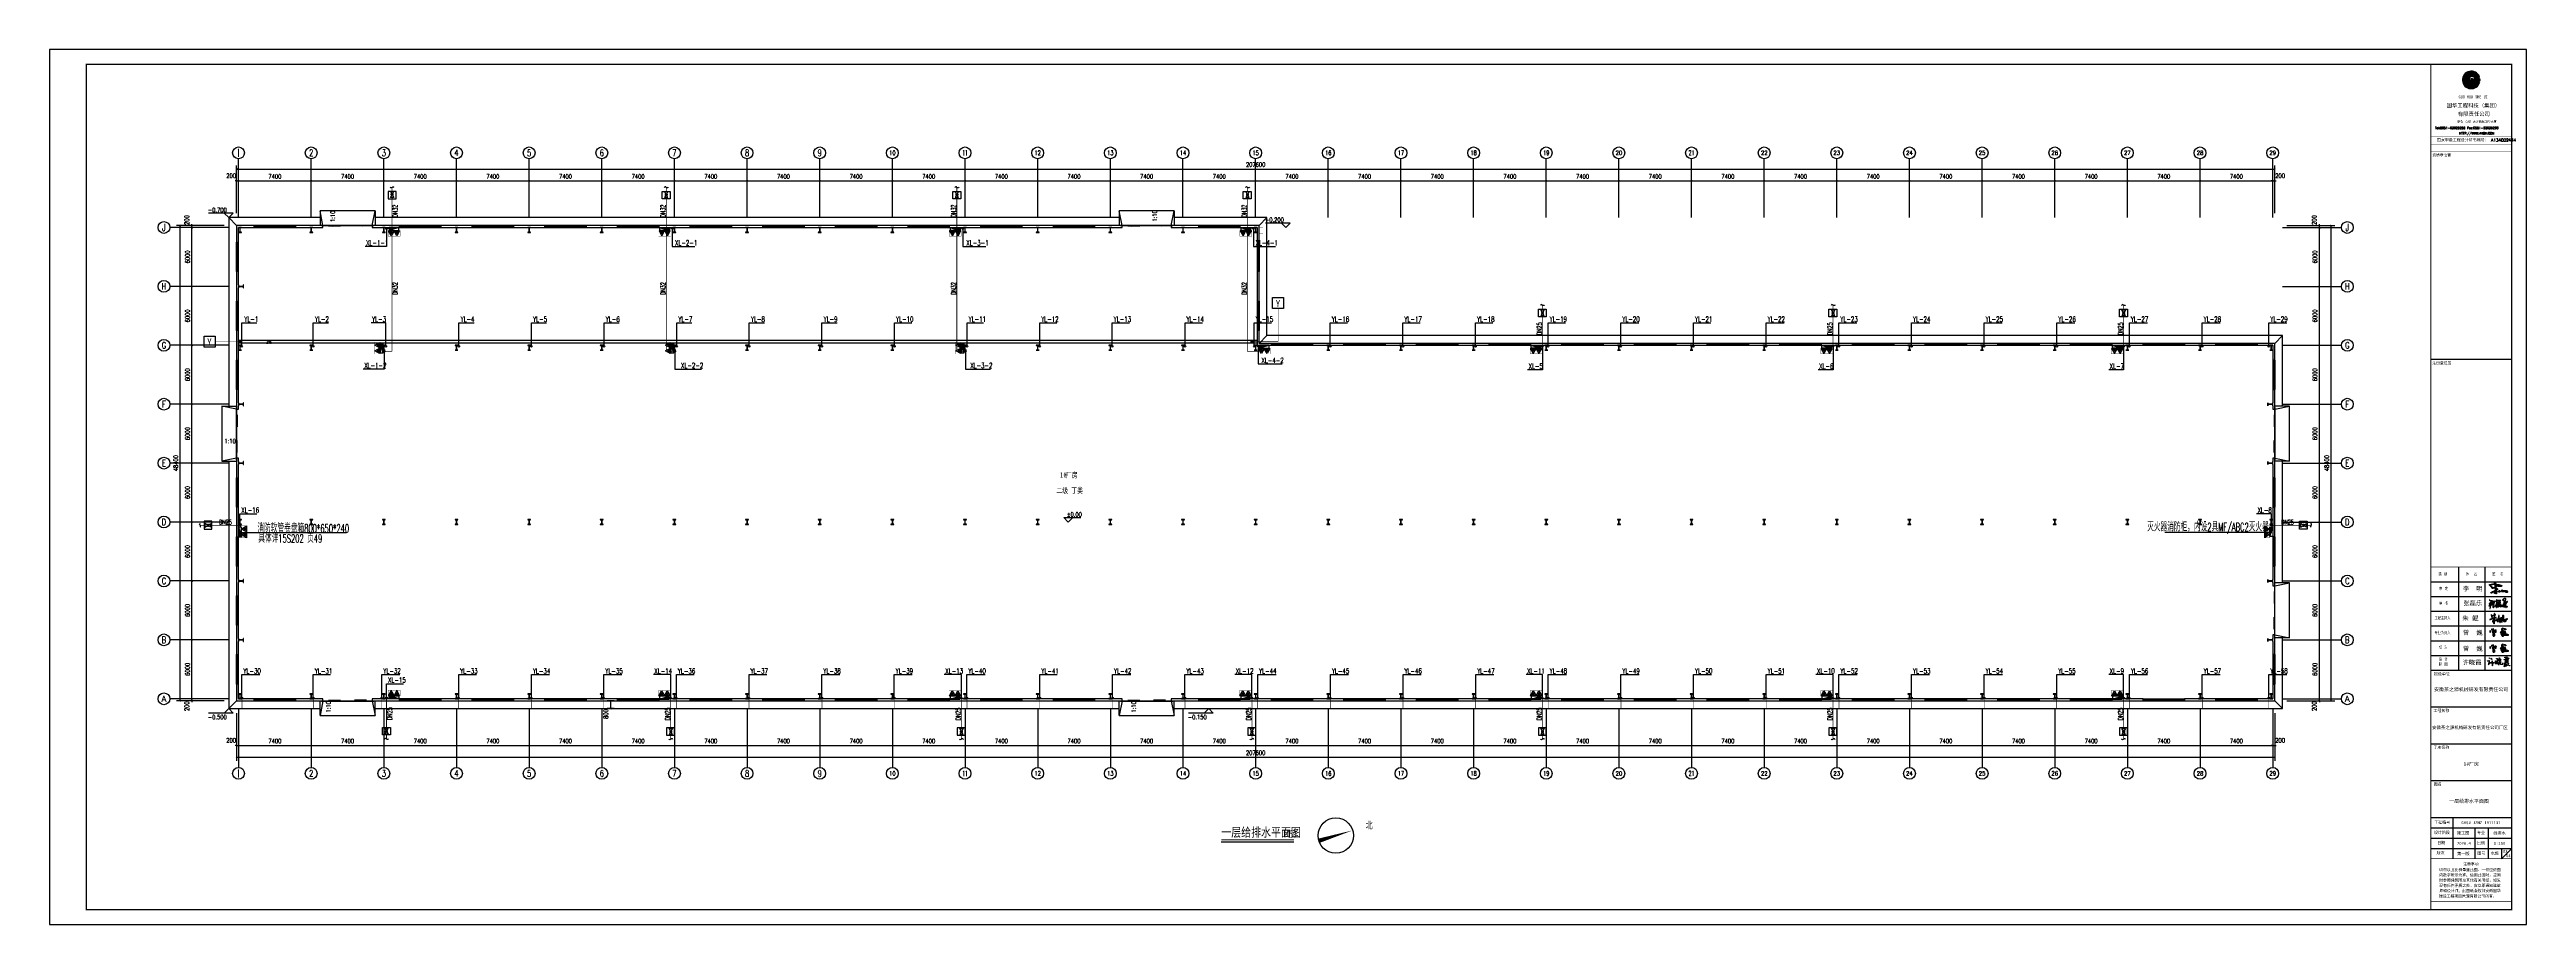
# Model space of a CAD drawing. Extents: x -409572 to -157272, y 600795 to 878326.
# Drawn here: x -409572 to -157272, y 697059 to 786159 of the extents above; entities that cross this region are included whole.
import ezdxf
from ezdxf.enums import TextEntityAlignment as Align

# ---------------------------------------------------------------- set-up
doc = ezdxf.new("R2010")
doc.units = 0
doc.header["$LTSCALE"] = 1000
doc.header["$MEASUREMENT"] = 0
for name, pattern in [('CENTER2', [1.125, 0.75, -0.125, 0.125, -0.125]), ('DASHDOT2', [0.5, 0.25, -0.125, 0, -0.125]), ('PHANTOM2', [1.25, 0.625, -0.125, 0.125, -0.125, 0.125, -0.125])]:
    doc.linetypes.add(name, pattern=pattern)
doc.layers.get('0').update_dxf_attribs({"linetype": 'CONTINUOUS'})
doc.layers.get('DEFPOINTS').update_dxf_attribs({"linetype": 'CONTINUOUS'})
for name, color, linetype in [('1', 1, 'CONTINUOUS'), ('_TCH_MASK', 7, 'CONTINUOUS'), ('AXIS', 3, 'CONTINUOUS'), ('AXIS_TEXT', 7, 'CONTINUOUS'), ('COLUMN', 9, 'CONTINUOUS'), ('DIM_ELEV', 3, 'CONTINUOUS'), ('DIM_SYMB', 3, 'CONTINUOUS'), ('DIM_消防', 3, 'CONTINUOUS'), ('DIM_雨水', 3, 'CONTINUOUS'), ('EQUIP_消防', 7, 'CONTINUOUS'), ('GROUND', 2, 'CONTINUOUS'), ('PIPE-消防', 1, 'CONTINUOUS'), ('PIPE-雨水', 4, 'PHANTOM2'), ('PP-PM-TK', 7, 'CONTINUOUS'), ('PUB_DIM', 3, 'CONTINUOUS'), ('PUB_TEXT', 7, 'CONTINUOUS'), ('PUB_TITLE', 4, 'CONTINUOUS'), ('STAIR', 2, 'CONTINUOUS'), ('TWT_TEXT', 7, 'CONTINUOUS'), ('VALVE_消防', 7, 'CONTINUOUS'), ('VPIPE-消防', 1, 'DASHDOT2'), ('VPIPE-雨水', 4, 'PHANTOM2'), ('WALL', 9, 'CONTINUOUS'), ('WINDOW', 4, 'CONTINUOUS'), ('WIRE-照明', 1, 'CONTINUOUS'), ('签名', 255, 'CONTINUOUS'), ('雨水', 6, 'CONTINUOUS')]:
    doc.layers.add(name, color=color, linetype=linetype)
doc.styles.add('-黑体', font='simhei.ttf', dxfattribs={"width": 0.8})
doc.styles.add('_TCH_AXIS', font='COMPLEX', dxfattribs={"bigfont": 'GBCBIG'})
doc.styles.add('_TCH_DIM', font='SIMPLEX', dxfattribs={"bigfont": 'GBCBIG'})
doc.styles.add('_TWT_SERIAL', font='COMPLEX', dxfattribs={"width": 0.8, "height": 3.5, "bigfont": 'HZTXT'})
doc.styles.add('COMPLEX', font='COMPLEX')
doc.styles.add('DIM_FONT', font='SIMPLEX.shx', dxfattribs={"width": 0.7})
doc.styles.get("Standard").update_dxf_attribs({"font": 'GBENOR', "bigfont": 'GBCBIG'})
doc.styles.add('STY53', font='COMPLEX', dxfattribs={"width": 0.6, "bigfont": 'HZTXT'})
doc.styles.add('STYLE1', font='simhei.ttf', dxfattribs={"width": 0.8})
doc.styles.add('TQ', font='txt.shx', dxfattribs={"width": 0.8, "bigfont": 'hztxt.shx'})
doc.styles.add('图签黑体', font='simhei.ttf', dxfattribs={"width": 0.75})
doc.styles.add('宋体', font='')
doc.styles.get('宋体').set_extended_font_data('SimSun')
doc.dimstyles.new('DIMN150', dxfattribs={"dimscale": 1.5, "dimtxt": 300, "dimasz": 100, "dimexe": 250, "dimexo": 300, "dimgap": 150, "dimtad": 1, "dimdec": 0, "dimzin": 0, "dimtxsty": 'DIM_FONT', "dimblk": 'ARCHTICK', "dimcen": 0.09, "dimclrt": 7, "dimazin": 3, "dimtfac": 1, "dimtdec": 0, "dimtix": 1, "dimtmove": 0, "dimatfit": 3, "dimtolj": 1, "dimtzin": 0})

# ---------------------------------------------------------------- blocks, each defined once
blk = doc.blocks.new('$WINLIB2D$00000001')
at = {"color": 0}
for points in [[(-0.5, 0.5), (-0.5, -0.5)], [(-0.5, 0.5), (0.5, 0.5)], [(0.5, 0.167), (-0.5, 0.167)], [(0.5, -0.5), (0.5, 0.5)], [(0.5, -0.167), (-0.5, -0.167)], [(-0.5, -0.5), (0.5, -0.5)]]:
    blk.add_lwpolyline(points, dxfattribs=at)
blk = doc.blocks.new('$DORLIB2D$00000130')
at = {"color": 0, "linetype": 'CONTINUOUS'}
for p, q in [((-0.533, 0.66), (-0.533, 0.513)), ((0, 0.66), (-0.533, 0.66)), ((0, 0.513), (-0.533, 0.513)), ((0, 0.513), (0, 0.66)), ((0.533, 0.66), (0, 0.66)), ((0.533, 0.513), (0, 0.513)), ((0.533, 0.66), (0.533, 0.513)), ((-0.385, 0.269), (-0.14, 0.269)), ((-0.385, 0.269), (-0.3, 0.214)), ((-0.3, 0.214), (-0.3, 0.269)), ((0.385, 0.269), (0.14, 0.269)), ((0.3, 0.214), (0.3, 0.269)), ((0.385, 0.269), (0.3, 0.214))]:
    blk.add_line(p, q, dxfattribs=at)
blk = doc.blocks.new('_AXISO')
blk.add_circle((0, 0), 0.5)
at = {"layer": 'AXIS_TEXT', "style": 'COMPLEX', "width": 1.041667}
blk.add_attdef('A', text='', height=0.56, dxfattribs=at).set_placement((-0.25, -0.28), (0.25, -0.28), align=Align.FIT)
blk = doc.blocks.new('_ARCHTICK')
at = {"color": 0, "linetype": 'BYBLOCK', "const_width": 0.4}
blk.add_lwpolyline([(-0.5, -0.5), (0.5, 0.5)], dxfattribs=at)
blk = doc.blocks.new('*D33')
at = {"layer": 'AXIS', "color": 0}
for p, q in [((-390519, 716695), (-390519, 711820)), ((-182919, 716695), (-182919, 711820)), ((-390519, 712195), (-182919, 712195))]:
    blk.add_line(p, q, dxfattribs=at)
at = {"layer": 'DEFPOINTS', "color": 0}
for p in [(-390519, 717145), (-182919, 717145), (-182919, 712195)]:
    blk.add_point(p, dxfattribs=at)
at = {"layer": 'AXIS', "color": 0, "xscale": 150, "yscale": 150, "zscale": 150, "rotation": 180}
blk.add_blockref('_ARCHTICK', (-390519, 712195), dxfattribs=at)
at = {"layer": 'AXIS', "color": 0, "xscale": 150, "yscale": 150, "zscale": 150}
blk.add_blockref('_ARCHTICK', (-182919, 712195), dxfattribs=at)
at = {"layer": 'AXIS', "color": 7, "insert": (-286719, 712645), "char_height": 450, "attachment_point": 5, "style": 'DIM_FONT'}
blk.add_mtext('\\A1;207600', dxfattribs=at)
blk = doc.blocks.new('*D34')
at = {"layer": 'AXIS', "color": 0}
for p, q in [((-390519, 716695), (-390519, 713020)), ((-390319, 716695), (-390319, 713020)), ((-390519, 713395), (-390669, 713395)), ((-390519, 713395), (-390319, 713395)), ((-390319, 713395), (-390169, 713395))]:
    blk.add_line(p, q, dxfattribs=at)
at = {"layer": 'DEFPOINTS', "color": 0}
for p in [(-390519, 717145), (-390319, 717145), (-390319, 713395)]:
    blk.add_point(p, dxfattribs=at)
at = {"layer": 'AXIS', "color": 0, "xscale": 150, "yscale": 150, "zscale": 150}
blk.add_blockref('_ARCHTICK', (-390519, 713395), dxfattribs=at)
at = {"layer": 'AXIS', "color": 0, "xscale": 150, "yscale": 150, "zscale": 150, "rotation": 180}
blk.add_blockref('_ARCHTICK', (-390319, 713395), dxfattribs=at)
at = {"layer": 'AXIS', "color": 7, "insert": (-391074, 713913), "char_height": 450, "attachment_point": 5, "style": 'DIM_FONT'}
blk.add_mtext('\\A1;200', dxfattribs=at)
blk = doc.blocks.new('*D35')
at = {"layer": 'AXIS', "color": 0}
for p, q in [((-390319, 716695), (-390319, 713020)), ((-382919, 716695), (-382919, 713020)), ((-390319, 713395), (-382919, 713395))]:
    blk.add_line(p, q, dxfattribs=at)
at = {"layer": 'DEFPOINTS', "color": 0}
for p in [(-390319, 717145), (-382919, 717145), (-382919, 713395)]:
    blk.add_point(p, dxfattribs=at)
at = {"layer": 'AXIS', "color": 0, "xscale": 150, "yscale": 150, "zscale": 150, "rotation": 180}
blk.add_blockref('_ARCHTICK', (-390319, 713395), dxfattribs=at)
at = {"layer": 'AXIS', "color": 0, "xscale": 150, "yscale": 150, "zscale": 150}
blk.add_blockref('_ARCHTICK', (-382919, 713395), dxfattribs=at)
at = {"layer": 'AXIS', "color": 7, "insert": (-386619, 713845), "char_height": 450, "attachment_point": 5, "style": 'DIM_FONT'}
blk.add_mtext('\\A1;7400', dxfattribs=at)
blk = doc.blocks.new('*D36')
at = {"layer": 'AXIS', "color": 0}
for p, q in [((-382919, 716695), (-382919, 713020)), ((-375519, 716695), (-375519, 713020)), ((-382919, 713395), (-375519, 713395))]:
    blk.add_line(p, q, dxfattribs=at)
at = {"layer": 'DEFPOINTS', "color": 0}
for p in [(-382919, 717145), (-375519, 717145), (-375519, 713395)]:
    blk.add_point(p, dxfattribs=at)
at = {"layer": 'AXIS', "color": 0, "xscale": 150, "yscale": 150, "zscale": 150, "rotation": 180}
blk.add_blockref('_ARCHTICK', (-382919, 713395), dxfattribs=at)
at = {"layer": 'AXIS', "color": 0, "xscale": 150, "yscale": 150, "zscale": 150}
blk.add_blockref('_ARCHTICK', (-375519, 713395), dxfattribs=at)
at = {"layer": 'AXIS', "color": 7, "insert": (-379219, 713845), "char_height": 450, "attachment_point": 5, "style": 'DIM_FONT'}
blk.add_mtext('\\A1;7400', dxfattribs=at)
blk = doc.blocks.new('*D37')
at = {"layer": 'AXIS', "color": 0}
for p, q in [((-375519, 716695), (-375519, 713020)), ((-368119, 716695), (-368119, 713020)), ((-375519, 713395), (-368119, 713395))]:
    blk.add_line(p, q, dxfattribs=at)
at = {"layer": 'DEFPOINTS', "color": 0}
for p in [(-375519, 717145), (-368119, 717145), (-368119, 713395)]:
    blk.add_point(p, dxfattribs=at)
at = {"layer": 'AXIS', "color": 0, "xscale": 150, "yscale": 150, "zscale": 150, "rotation": 180}
blk.add_blockref('_ARCHTICK', (-375519, 713395), dxfattribs=at)
at = {"layer": 'AXIS', "color": 0, "xscale": 150, "yscale": 150, "zscale": 150}
blk.add_blockref('_ARCHTICK', (-368119, 713395), dxfattribs=at)
at = {"layer": 'AXIS', "color": 7, "insert": (-371819, 713845), "char_height": 450, "attachment_point": 5, "style": 'DIM_FONT'}
blk.add_mtext('\\A1;7400', dxfattribs=at)
blk = doc.blocks.new('*D38')
at = {"layer": 'AXIS', "color": 0}
for p, q in [((-368119, 716695), (-368119, 713020)), ((-360719, 716695), (-360719, 713020)), ((-368119, 713395), (-360719, 713395))]:
    blk.add_line(p, q, dxfattribs=at)
at = {"layer": 'DEFPOINTS', "color": 0}
for p in [(-368119, 717145), (-360719, 717145), (-360719, 713395)]:
    blk.add_point(p, dxfattribs=at)
at = {"layer": 'AXIS', "color": 0, "xscale": 150, "yscale": 150, "zscale": 150, "rotation": 180}
blk.add_blockref('_ARCHTICK', (-368119, 713395), dxfattribs=at)
at = {"layer": 'AXIS', "color": 0, "xscale": 150, "yscale": 150, "zscale": 150}
blk.add_blockref('_ARCHTICK', (-360719, 713395), dxfattribs=at)
at = {"layer": 'AXIS', "color": 7, "insert": (-364419, 713845), "char_height": 450, "attachment_point": 5, "style": 'DIM_FONT'}
blk.add_mtext('\\A1;7400', dxfattribs=at)
blk = doc.blocks.new('*D39')
at = {"layer": 'AXIS', "color": 0}
for p, q in [((-360719, 716695), (-360719, 713020)), ((-353319, 716695), (-353319, 713020)), ((-360719, 713395), (-353319, 713395))]:
    blk.add_line(p, q, dxfattribs=at)
at = {"layer": 'DEFPOINTS', "color": 0}
for p in [(-360719, 717145), (-353319, 717145), (-353319, 713395)]:
    blk.add_point(p, dxfattribs=at)
at = {"layer": 'AXIS', "color": 0, "xscale": 150, "yscale": 150, "zscale": 150, "rotation": 180}
blk.add_blockref('_ARCHTICK', (-360719, 713395), dxfattribs=at)
at = {"layer": 'AXIS', "color": 0, "xscale": 150, "yscale": 150, "zscale": 150}
blk.add_blockref('_ARCHTICK', (-353319, 713395), dxfattribs=at)
at = {"layer": 'AXIS', "color": 7, "insert": (-357019, 713845), "char_height": 450, "attachment_point": 5, "style": 'DIM_FONT'}
blk.add_mtext('\\A1;7400', dxfattribs=at)
blk = doc.blocks.new('*D40')
at = {"layer": 'AXIS', "color": 0}
for p, q in [((-353319, 716695), (-353319, 713020)), ((-345919, 716695), (-345919, 713020)), ((-353319, 713395), (-345919, 713395))]:
    blk.add_line(p, q, dxfattribs=at)
at = {"layer": 'DEFPOINTS', "color": 0}
for p in [(-353319, 717145), (-345919, 717145), (-345919, 713395)]:
    blk.add_point(p, dxfattribs=at)
at = {"layer": 'AXIS', "color": 0, "xscale": 150, "yscale": 150, "zscale": 150, "rotation": 180}
blk.add_blockref('_ARCHTICK', (-353319, 713395), dxfattribs=at)
at = {"layer": 'AXIS', "color": 0, "xscale": 150, "yscale": 150, "zscale": 150}
blk.add_blockref('_ARCHTICK', (-345919, 713395), dxfattribs=at)
at = {"layer": 'AXIS', "color": 7, "insert": (-349619, 713845), "char_height": 450, "attachment_point": 5, "style": 'DIM_FONT'}
blk.add_mtext('\\A1;7400', dxfattribs=at)
blk = doc.blocks.new('*D41')
at = {"layer": 'AXIS', "color": 0}
for p, q in [((-345919, 716695), (-345919, 713020)), ((-338519, 716695), (-338519, 713020)), ((-345919, 713395), (-338519, 713395))]:
    blk.add_line(p, q, dxfattribs=at)
at = {"layer": 'DEFPOINTS', "color": 0}
for p in [(-345919, 717145), (-338519, 717145), (-338519, 713395)]:
    blk.add_point(p, dxfattribs=at)
at = {"layer": 'AXIS', "color": 0, "xscale": 150, "yscale": 150, "zscale": 150, "rotation": 180}
blk.add_blockref('_ARCHTICK', (-345919, 713395), dxfattribs=at)
at = {"layer": 'AXIS', "color": 0, "xscale": 150, "yscale": 150, "zscale": 150}
blk.add_blockref('_ARCHTICK', (-338519, 713395), dxfattribs=at)
at = {"layer": 'AXIS', "color": 7, "insert": (-342219, 713845), "char_height": 450, "attachment_point": 5, "style": 'DIM_FONT'}
blk.add_mtext('\\A1;7400', dxfattribs=at)
blk = doc.blocks.new('*D42')
at = {"layer": 'AXIS', "color": 0}
for p, q in [((-338519, 716695), (-338519, 713020)), ((-331119, 716695), (-331119, 713020)), ((-338519, 713395), (-331119, 713395))]:
    blk.add_line(p, q, dxfattribs=at)
at = {"layer": 'DEFPOINTS', "color": 0}
for p in [(-338519, 717145), (-331119, 717145), (-331119, 713395)]:
    blk.add_point(p, dxfattribs=at)
at = {"layer": 'AXIS', "color": 0, "xscale": 150, "yscale": 150, "zscale": 150, "rotation": 180}
blk.add_blockref('_ARCHTICK', (-338519, 713395), dxfattribs=at)
at = {"layer": 'AXIS', "color": 0, "xscale": 150, "yscale": 150, "zscale": 150}
blk.add_blockref('_ARCHTICK', (-331119, 713395), dxfattribs=at)
at = {"layer": 'AXIS', "color": 7, "insert": (-334819, 713845), "char_height": 450, "attachment_point": 5, "style": 'DIM_FONT'}
blk.add_mtext('\\A1;7400', dxfattribs=at)
blk = doc.blocks.new('*D43')
at = {"layer": 'AXIS', "color": 0}
for p, q in [((-331119, 716695), (-331119, 713020)), ((-323719, 716695), (-323719, 713020)), ((-331119, 713395), (-323719, 713395))]:
    blk.add_line(p, q, dxfattribs=at)
at = {"layer": 'DEFPOINTS', "color": 0}
for p in [(-331119, 717145), (-323719, 717145), (-323719, 713395)]:
    blk.add_point(p, dxfattribs=at)
at = {"layer": 'AXIS', "color": 0, "xscale": 150, "yscale": 150, "zscale": 150, "rotation": 180}
blk.add_blockref('_ARCHTICK', (-331119, 713395), dxfattribs=at)
at = {"layer": 'AXIS', "color": 0, "xscale": 150, "yscale": 150, "zscale": 150}
blk.add_blockref('_ARCHTICK', (-323719, 713395), dxfattribs=at)
at = {"layer": 'AXIS', "color": 7, "insert": (-327419, 713845), "char_height": 450, "attachment_point": 5, "style": 'DIM_FONT'}
blk.add_mtext('\\A1;7400', dxfattribs=at)
blk = doc.blocks.new('*D44')
at = {"layer": 'AXIS', "color": 0}
for p, q in [((-323719, 716695), (-323719, 713020)), ((-316319, 716695), (-316319, 713020)), ((-323719, 713395), (-316319, 713395))]:
    blk.add_line(p, q, dxfattribs=at)
at = {"layer": 'DEFPOINTS', "color": 0}
for p in [(-323719, 717145), (-316319, 717145), (-316319, 713395)]:
    blk.add_point(p, dxfattribs=at)
at = {"layer": 'AXIS', "color": 0, "xscale": 150, "yscale": 150, "zscale": 150, "rotation": 180}
blk.add_blockref('_ARCHTICK', (-323719, 713395), dxfattribs=at)
at = {"layer": 'AXIS', "color": 0, "xscale": 150, "yscale": 150, "zscale": 150}
blk.add_blockref('_ARCHTICK', (-316319, 713395), dxfattribs=at)
at = {"layer": 'AXIS', "color": 7, "insert": (-320019, 713845), "char_height": 450, "attachment_point": 5, "style": 'DIM_FONT'}
blk.add_mtext('\\A1;7400', dxfattribs=at)
blk = doc.blocks.new('*D45')
at = {"layer": 'AXIS', "color": 0}
for p, q in [((-316319, 716695), (-316319, 713020)), ((-308919, 716695), (-308919, 713020)), ((-316319, 713395), (-308919, 713395))]:
    blk.add_line(p, q, dxfattribs=at)
at = {"layer": 'DEFPOINTS', "color": 0}
for p in [(-316319, 717145), (-308919, 717145), (-308919, 713395)]:
    blk.add_point(p, dxfattribs=at)
at = {"layer": 'AXIS', "color": 0, "xscale": 150, "yscale": 150, "zscale": 150, "rotation": 180}
blk.add_blockref('_ARCHTICK', (-316319, 713395), dxfattribs=at)
at = {"layer": 'AXIS', "color": 0, "xscale": 150, "yscale": 150, "zscale": 150}
blk.add_blockref('_ARCHTICK', (-308919, 713395), dxfattribs=at)
at = {"layer": 'AXIS', "color": 7, "insert": (-312619, 713845), "char_height": 450, "attachment_point": 5, "style": 'DIM_FONT'}
blk.add_mtext('\\A1;7400', dxfattribs=at)
blk = doc.blocks.new('*D46')
at = {"layer": 'AXIS', "color": 0}
for p, q in [((-308919, 716695), (-308919, 713020)), ((-301519, 716695), (-301519, 713020)), ((-308919, 713395), (-301519, 713395))]:
    blk.add_line(p, q, dxfattribs=at)
at = {"layer": 'DEFPOINTS', "color": 0}
for p in [(-308919, 717145), (-301519, 717145), (-301519, 713395)]:
    blk.add_point(p, dxfattribs=at)
at = {"layer": 'AXIS', "color": 0, "xscale": 150, "yscale": 150, "zscale": 150, "rotation": 180}
blk.add_blockref('_ARCHTICK', (-308919, 713395), dxfattribs=at)
at = {"layer": 'AXIS', "color": 0, "xscale": 150, "yscale": 150, "zscale": 150}
blk.add_blockref('_ARCHTICK', (-301519, 713395), dxfattribs=at)
at = {"layer": 'AXIS', "color": 7, "insert": (-305219, 713845), "char_height": 450, "attachment_point": 5, "style": 'DIM_FONT'}
blk.add_mtext('\\A1;7400', dxfattribs=at)
blk = doc.blocks.new('*D47')
at = {"layer": 'AXIS', "color": 0}
for p, q in [((-301519, 716695), (-301519, 713020)), ((-294119, 716695), (-294119, 713020)), ((-301519, 713395), (-294119, 713395))]:
    blk.add_line(p, q, dxfattribs=at)
at = {"layer": 'DEFPOINTS', "color": 0}
for p in [(-301519, 717145), (-294119, 717145), (-294119, 713395)]:
    blk.add_point(p, dxfattribs=at)
at = {"layer": 'AXIS', "color": 0, "xscale": 150, "yscale": 150, "zscale": 150, "rotation": 180}
blk.add_blockref('_ARCHTICK', (-301519, 713395), dxfattribs=at)
at = {"layer": 'AXIS', "color": 0, "xscale": 150, "yscale": 150, "zscale": 150}
blk.add_blockref('_ARCHTICK', (-294119, 713395), dxfattribs=at)
at = {"layer": 'AXIS', "color": 7, "insert": (-297819, 713845), "char_height": 450, "attachment_point": 5, "style": 'DIM_FONT'}
blk.add_mtext('\\A1;7400', dxfattribs=at)
blk = doc.blocks.new('*D48')
at = {"layer": 'AXIS', "color": 0}
for p, q in [((-294119, 716695), (-294119, 713020)), ((-286719, 716695), (-286719, 713020)), ((-294119, 713395), (-286719, 713395))]:
    blk.add_line(p, q, dxfattribs=at)
at = {"layer": 'DEFPOINTS', "color": 0}
for p in [(-294119, 717145), (-286719, 717145), (-286719, 713395)]:
    blk.add_point(p, dxfattribs=at)
at = {"layer": 'AXIS', "color": 0, "xscale": 150, "yscale": 150, "zscale": 150, "rotation": 180}
blk.add_blockref('_ARCHTICK', (-294119, 713395), dxfattribs=at)
at = {"layer": 'AXIS', "color": 0, "xscale": 150, "yscale": 150, "zscale": 150}
blk.add_blockref('_ARCHTICK', (-286719, 713395), dxfattribs=at)
at = {"layer": 'AXIS', "color": 7, "insert": (-290419, 713845), "char_height": 450, "attachment_point": 5, "style": 'DIM_FONT'}
blk.add_mtext('\\A1;7400', dxfattribs=at)
blk = doc.blocks.new('*D49')
at = {"layer": 'AXIS', "color": 0}
for p, q in [((-286719, 716695), (-286719, 713020)), ((-279319, 716695), (-279319, 713020)), ((-286719, 713395), (-279319, 713395))]:
    blk.add_line(p, q, dxfattribs=at)
at = {"layer": 'DEFPOINTS', "color": 0}
for p in [(-286719, 717145), (-279319, 717145), (-279319, 713395)]:
    blk.add_point(p, dxfattribs=at)
at = {"layer": 'AXIS', "color": 0, "xscale": 150, "yscale": 150, "zscale": 150, "rotation": 180}
blk.add_blockref('_ARCHTICK', (-286719, 713395), dxfattribs=at)
at = {"layer": 'AXIS', "color": 0, "xscale": 150, "yscale": 150, "zscale": 150}
blk.add_blockref('_ARCHTICK', (-279319, 713395), dxfattribs=at)
at = {"layer": 'AXIS', "color": 7, "insert": (-283019, 713845), "char_height": 450, "attachment_point": 5, "style": 'DIM_FONT'}
blk.add_mtext('\\A1;7400', dxfattribs=at)
blk = doc.blocks.new('*D50')
at = {"layer": 'AXIS', "color": 0}
for p, q in [((-279319, 716695), (-279319, 713020)), ((-271919, 716695), (-271919, 713020)), ((-279319, 713395), (-271919, 713395))]:
    blk.add_line(p, q, dxfattribs=at)
at = {"layer": 'DEFPOINTS', "color": 0}
for p in [(-279319, 717145), (-271919, 717145), (-271919, 713395)]:
    blk.add_point(p, dxfattribs=at)
at = {"layer": 'AXIS', "color": 0, "xscale": 150, "yscale": 150, "zscale": 150, "rotation": 180}
blk.add_blockref('_ARCHTICK', (-279319, 713395), dxfattribs=at)
at = {"layer": 'AXIS', "color": 0, "xscale": 150, "yscale": 150, "zscale": 150}
blk.add_blockref('_ARCHTICK', (-271919, 713395), dxfattribs=at)
at = {"layer": 'AXIS', "color": 7, "insert": (-275619, 713845), "char_height": 450, "attachment_point": 5, "style": 'DIM_FONT'}
blk.add_mtext('\\A1;7400', dxfattribs=at)
blk = doc.blocks.new('*D51')
at = {"layer": 'AXIS', "color": 0}
for p, q in [((-271919, 716695), (-271919, 713020)), ((-264519, 716695), (-264519, 713020)), ((-271919, 713395), (-264519, 713395))]:
    blk.add_line(p, q, dxfattribs=at)
at = {"layer": 'DEFPOINTS', "color": 0}
for p in [(-271919, 717145), (-264519, 717145), (-264519, 713395)]:
    blk.add_point(p, dxfattribs=at)
at = {"layer": 'AXIS', "color": 0, "xscale": 150, "yscale": 150, "zscale": 150, "rotation": 180}
blk.add_blockref('_ARCHTICK', (-271919, 713395), dxfattribs=at)
at = {"layer": 'AXIS', "color": 0, "xscale": 150, "yscale": 150, "zscale": 150}
blk.add_blockref('_ARCHTICK', (-264519, 713395), dxfattribs=at)
at = {"layer": 'AXIS', "color": 7, "insert": (-268219, 713845), "char_height": 450, "attachment_point": 5, "style": 'DIM_FONT'}
blk.add_mtext('\\A1;7400', dxfattribs=at)
blk = doc.blocks.new('*D52')
at = {"layer": 'AXIS', "color": 0}
for p, q in [((-264519, 716695), (-264519, 713020)), ((-257119, 716695), (-257119, 713020)), ((-264519, 713395), (-257119, 713395))]:
    blk.add_line(p, q, dxfattribs=at)
at = {"layer": 'DEFPOINTS', "color": 0}
for p in [(-264519, 717145), (-257119, 717145), (-257119, 713395)]:
    blk.add_point(p, dxfattribs=at)
at = {"layer": 'AXIS', "color": 0, "xscale": 150, "yscale": 150, "zscale": 150, "rotation": 180}
blk.add_blockref('_ARCHTICK', (-264519, 713395), dxfattribs=at)
at = {"layer": 'AXIS', "color": 0, "xscale": 150, "yscale": 150, "zscale": 150}
blk.add_blockref('_ARCHTICK', (-257119, 713395), dxfattribs=at)
at = {"layer": 'AXIS', "color": 7, "insert": (-260819, 713845), "char_height": 450, "attachment_point": 5, "style": 'DIM_FONT'}
blk.add_mtext('\\A1;7400', dxfattribs=at)
blk = doc.blocks.new('*D53')
at = {"layer": 'AXIS', "color": 0}
for p, q in [((-257119, 716695), (-257119, 713020)), ((-249719, 716695), (-249719, 713020)), ((-257119, 713395), (-249719, 713395))]:
    blk.add_line(p, q, dxfattribs=at)
at = {"layer": 'DEFPOINTS', "color": 0}
for p in [(-257119, 717145), (-249719, 717145), (-249719, 713395)]:
    blk.add_point(p, dxfattribs=at)
at = {"layer": 'AXIS', "color": 0, "xscale": 150, "yscale": 150, "zscale": 150, "rotation": 180}
blk.add_blockref('_ARCHTICK', (-257119, 713395), dxfattribs=at)
at = {"layer": 'AXIS', "color": 0, "xscale": 150, "yscale": 150, "zscale": 150}
blk.add_blockref('_ARCHTICK', (-249719, 713395), dxfattribs=at)
at = {"layer": 'AXIS', "color": 7, "insert": (-253419, 713845), "char_height": 450, "attachment_point": 5, "style": 'DIM_FONT'}
blk.add_mtext('\\A1;7400', dxfattribs=at)
blk = doc.blocks.new('*D54')
at = {"layer": 'AXIS', "color": 0}
for p, q in [((-249719, 716695), (-249719, 713020)), ((-242319, 716695), (-242319, 713020)), ((-249719, 713395), (-242319, 713395))]:
    blk.add_line(p, q, dxfattribs=at)
at = {"layer": 'DEFPOINTS', "color": 0}
for p in [(-249719, 717145), (-242319, 717145), (-242319, 713395)]:
    blk.add_point(p, dxfattribs=at)
at = {"layer": 'AXIS', "color": 0, "xscale": 150, "yscale": 150, "zscale": 150, "rotation": 180}
blk.add_blockref('_ARCHTICK', (-249719, 713395), dxfattribs=at)
at = {"layer": 'AXIS', "color": 0, "xscale": 150, "yscale": 150, "zscale": 150}
blk.add_blockref('_ARCHTICK', (-242319, 713395), dxfattribs=at)
at = {"layer": 'AXIS', "color": 7, "insert": (-246019, 713845), "char_height": 450, "attachment_point": 5, "style": 'DIM_FONT'}
blk.add_mtext('\\A1;7400', dxfattribs=at)
blk = doc.blocks.new('*D55')
at = {"layer": 'AXIS', "color": 0}
for p, q in [((-242319, 716695), (-242319, 713020)), ((-234919, 716695), (-234919, 713020)), ((-242319, 713395), (-234919, 713395))]:
    blk.add_line(p, q, dxfattribs=at)
at = {"layer": 'DEFPOINTS', "color": 0}
for p in [(-242319, 717145), (-234919, 717145), (-234919, 713395)]:
    blk.add_point(p, dxfattribs=at)
at = {"layer": 'AXIS', "color": 0, "xscale": 150, "yscale": 150, "zscale": 150, "rotation": 180}
blk.add_blockref('_ARCHTICK', (-242319, 713395), dxfattribs=at)
at = {"layer": 'AXIS', "color": 0, "xscale": 150, "yscale": 150, "zscale": 150}
blk.add_blockref('_ARCHTICK', (-234919, 713395), dxfattribs=at)
at = {"layer": 'AXIS', "color": 7, "insert": (-238619, 713845), "char_height": 450, "attachment_point": 5, "style": 'DIM_FONT'}
blk.add_mtext('\\A1;7400', dxfattribs=at)
blk = doc.blocks.new('*D56')
at = {"layer": 'AXIS', "color": 0}
for p, q in [((-234919, 716695), (-234919, 713020)), ((-227519, 716695), (-227519, 713020)), ((-234919, 713395), (-227519, 713395))]:
    blk.add_line(p, q, dxfattribs=at)
at = {"layer": 'DEFPOINTS', "color": 0}
for p in [(-234919, 717145), (-227519, 717145), (-227519, 713395)]:
    blk.add_point(p, dxfattribs=at)
at = {"layer": 'AXIS', "color": 0, "xscale": 150, "yscale": 150, "zscale": 150, "rotation": 180}
blk.add_blockref('_ARCHTICK', (-234919, 713395), dxfattribs=at)
at = {"layer": 'AXIS', "color": 0, "xscale": 150, "yscale": 150, "zscale": 150}
blk.add_blockref('_ARCHTICK', (-227519, 713395), dxfattribs=at)
at = {"layer": 'AXIS', "color": 7, "insert": (-231219, 713845), "char_height": 450, "attachment_point": 5, "style": 'DIM_FONT'}
blk.add_mtext('\\A1;7400', dxfattribs=at)
blk = doc.blocks.new('*D57')
at = {"layer": 'AXIS', "color": 0}
for p, q in [((-227519, 716695), (-227519, 713020)), ((-220119, 716695), (-220119, 713020)), ((-227519, 713395), (-220119, 713395))]:
    blk.add_line(p, q, dxfattribs=at)
at = {"layer": 'DEFPOINTS', "color": 0}
for p in [(-227519, 717145), (-220119, 717145), (-220119, 713395)]:
    blk.add_point(p, dxfattribs=at)
at = {"layer": 'AXIS', "color": 0, "xscale": 150, "yscale": 150, "zscale": 150, "rotation": 180}
blk.add_blockref('_ARCHTICK', (-227519, 713395), dxfattribs=at)
at = {"layer": 'AXIS', "color": 0, "xscale": 150, "yscale": 150, "zscale": 150}
blk.add_blockref('_ARCHTICK', (-220119, 713395), dxfattribs=at)
at = {"layer": 'AXIS', "color": 7, "insert": (-223819, 713845), "char_height": 450, "attachment_point": 5, "style": 'DIM_FONT'}
blk.add_mtext('\\A1;7400', dxfattribs=at)
blk = doc.blocks.new('*D58')
at = {"layer": 'AXIS', "color": 0}
for p, q in [((-220119, 716695), (-220119, 713020)), ((-212719, 716695), (-212719, 713020)), ((-220119, 713395), (-212719, 713395))]:
    blk.add_line(p, q, dxfattribs=at)
at = {"layer": 'DEFPOINTS', "color": 0}
for p in [(-220119, 717145), (-212719, 717145), (-212719, 713395)]:
    blk.add_point(p, dxfattribs=at)
at = {"layer": 'AXIS', "color": 0, "xscale": 150, "yscale": 150, "zscale": 150, "rotation": 180}
blk.add_blockref('_ARCHTICK', (-220119, 713395), dxfattribs=at)
at = {"layer": 'AXIS', "color": 0, "xscale": 150, "yscale": 150, "zscale": 150}
blk.add_blockref('_ARCHTICK', (-212719, 713395), dxfattribs=at)
at = {"layer": 'AXIS', "color": 7, "insert": (-216419, 713845), "char_height": 450, "attachment_point": 5, "style": 'DIM_FONT'}
blk.add_mtext('\\A1;7400', dxfattribs=at)
blk = doc.blocks.new('*D59')
at = {"layer": 'AXIS', "color": 0}
for p, q in [((-212719, 716695), (-212719, 713020)), ((-205319, 716695), (-205319, 713020)), ((-212719, 713395), (-205319, 713395))]:
    blk.add_line(p, q, dxfattribs=at)
at = {"layer": 'DEFPOINTS', "color": 0}
for p in [(-212719, 717145), (-205319, 717145), (-205319, 713395)]:
    blk.add_point(p, dxfattribs=at)
at = {"layer": 'AXIS', "color": 0, "xscale": 150, "yscale": 150, "zscale": 150, "rotation": 180}
blk.add_blockref('_ARCHTICK', (-212719, 713395), dxfattribs=at)
at = {"layer": 'AXIS', "color": 0, "xscale": 150, "yscale": 150, "zscale": 150}
blk.add_blockref('_ARCHTICK', (-205319, 713395), dxfattribs=at)
at = {"layer": 'AXIS', "color": 7, "insert": (-209019, 713845), "char_height": 450, "attachment_point": 5, "style": 'DIM_FONT'}
blk.add_mtext('\\A1;7400', dxfattribs=at)
blk = doc.blocks.new('*D60')
at = {"layer": 'AXIS', "color": 0}
for p, q in [((-205319, 716695), (-205319, 713020)), ((-197919, 716695), (-197919, 713020)), ((-205319, 713395), (-197919, 713395))]:
    blk.add_line(p, q, dxfattribs=at)
at = {"layer": 'DEFPOINTS', "color": 0}
for p in [(-205319, 717145), (-197919, 717145), (-197919, 713395)]:
    blk.add_point(p, dxfattribs=at)
at = {"layer": 'AXIS', "color": 0, "xscale": 150, "yscale": 150, "zscale": 150, "rotation": 180}
blk.add_blockref('_ARCHTICK', (-205319, 713395), dxfattribs=at)
at = {"layer": 'AXIS', "color": 0, "xscale": 150, "yscale": 150, "zscale": 150}
blk.add_blockref('_ARCHTICK', (-197919, 713395), dxfattribs=at)
at = {"layer": 'AXIS', "color": 7, "insert": (-201619, 713845), "char_height": 450, "attachment_point": 5, "style": 'DIM_FONT'}
blk.add_mtext('\\A1;7400', dxfattribs=at)
blk = doc.blocks.new('*D61')
at = {"layer": 'AXIS', "color": 0}
for p, q in [((-197919, 716695), (-197919, 713020)), ((-190519, 716695), (-190519, 713020)), ((-197919, 713395), (-190519, 713395))]:
    blk.add_line(p, q, dxfattribs=at)
at = {"layer": 'DEFPOINTS', "color": 0}
for p in [(-197919, 717145), (-190519, 717145), (-190519, 713395)]:
    blk.add_point(p, dxfattribs=at)
at = {"layer": 'AXIS', "color": 0, "xscale": 150, "yscale": 150, "zscale": 150, "rotation": 180}
blk.add_blockref('_ARCHTICK', (-197919, 713395), dxfattribs=at)
at = {"layer": 'AXIS', "color": 0, "xscale": 150, "yscale": 150, "zscale": 150}
blk.add_blockref('_ARCHTICK', (-190519, 713395), dxfattribs=at)
at = {"layer": 'AXIS', "color": 7, "insert": (-194219, 713845), "char_height": 450, "attachment_point": 5, "style": 'DIM_FONT'}
blk.add_mtext('\\A1;7400', dxfattribs=at)
blk = doc.blocks.new('*D62')
at = {"layer": 'AXIS', "color": 0}
for p, q in [((-190519, 716695), (-190519, 713020)), ((-183119, 716695), (-183119, 713020)), ((-190519, 713395), (-183119, 713395))]:
    blk.add_line(p, q, dxfattribs=at)
at = {"layer": 'DEFPOINTS', "color": 0}
for p in [(-190519, 717145), (-183119, 717145), (-183119, 713395)]:
    blk.add_point(p, dxfattribs=at)
at = {"layer": 'AXIS', "color": 0, "xscale": 150, "yscale": 150, "zscale": 150, "rotation": 180}
blk.add_blockref('_ARCHTICK', (-190519, 713395), dxfattribs=at)
at = {"layer": 'AXIS', "color": 0, "xscale": 150, "yscale": 150, "zscale": 150}
blk.add_blockref('_ARCHTICK', (-183119, 713395), dxfattribs=at)
at = {"layer": 'AXIS', "color": 7, "insert": (-186819, 713845), "char_height": 450, "attachment_point": 5, "style": 'DIM_FONT'}
blk.add_mtext('\\A1;7400', dxfattribs=at)
blk = doc.blocks.new('*D63')
at = {"layer": 'AXIS', "color": 0}
for p, q in [((-183119, 716695), (-183119, 713020)), ((-182919, 716695), (-182919, 713020)), ((-183119, 713395), (-183269, 713395)), ((-183119, 713395), (-182919, 713395)), ((-182919, 713395), (-182769, 713395))]:
    blk.add_line(p, q, dxfattribs=at)
at = {"layer": 'DEFPOINTS', "color": 0}
for p in [(-183119, 717145), (-182919, 717145), (-182919, 713395)]:
    blk.add_point(p, dxfattribs=at)
at = {"layer": 'AXIS', "color": 0, "xscale": 150, "yscale": 150, "zscale": 150}
blk.add_blockref('_ARCHTICK', (-183119, 713395), dxfattribs=at)
at = {"layer": 'AXIS', "color": 0, "xscale": 150, "yscale": 150, "zscale": 150, "rotation": 180}
blk.add_blockref('_ARCHTICK', (-182919, 713395), dxfattribs=at)
at = {"layer": 'AXIS', "color": 7, "insert": (-182364, 713913), "char_height": 450, "attachment_point": 5, "style": 'DIM_FONT'}
blk.add_mtext('\\A1;200', dxfattribs=at)
blk = doc.blocks.new('*D64')
at = {"layer": 'AXIS', "color": 0}
for p, q in [((-181669, 766345), (-176794, 766345)), ((-177169, 717945), (-177169, 766345)), ((-181669, 717945), (-176794, 717945))]:
    blk.add_line(p, q, dxfattribs=at)
at = {"layer": 'DEFPOINTS', "color": 0}
for p in [(-182119, 766345), (-177169, 766345), (-182119, 717945)]:
    blk.add_point(p, dxfattribs=at)
at = {"layer": 'AXIS', "color": 0, "xscale": 150, "yscale": 150, "zscale": 150}
for p, rotation in [((-177169, 766345), 90), ((-177169, 717945), 270)]:
    blk.add_blockref('_ARCHTICK', p, dxfattribs=dict(at, rotation=rotation))
at = {"layer": 'AXIS', "color": 7, "insert": (-177619, 742145), "char_height": 450, "attachment_point": 5, "rotation": 90, "style": 'DIM_FONT'}
blk.add_mtext('\\A1;48400', dxfattribs=at)
blk = doc.blocks.new('*D65')
at = {"layer": 'AXIS', "color": 0}
for p, q in [((-181669, 718145), (-177994, 718145)), ((-181669, 717945), (-177994, 717945)), ((-178369, 718145), (-178369, 718295)), ((-178369, 717945), (-178369, 718145)), ((-178369, 717945), (-178369, 717795))]:
    blk.add_line(p, q, dxfattribs=at)
at = {"layer": 'DEFPOINTS', "color": 0}
for p in [(-182119, 718145), (-182119, 717945), (-178369, 718145)]:
    blk.add_point(p, dxfattribs=at)
at = {"layer": 'AXIS', "color": 0, "xscale": 150, "yscale": 150, "zscale": 150}
for p, rotation in [((-178369, 718145), 270), ((-178369, 717945), 90)]:
    blk.add_blockref('_ARCHTICK', p, dxfattribs=dict(at, rotation=rotation))
at = {"layer": 'AXIS', "color": 7, "insert": (-178886, 717390), "char_height": 450, "attachment_point": 5, "rotation": 90, "style": 'DIM_FONT'}
blk.add_mtext('\\A1;200', dxfattribs=at)
blk = doc.blocks.new('*D66')
at = {"layer": 'AXIS', "color": 0}
for p, q in [((-181669, 724145), (-177994, 724145)), ((-178369, 718145), (-178369, 724145)), ((-181669, 718145), (-177994, 718145))]:
    blk.add_line(p, q, dxfattribs=at)
at = {"layer": 'DEFPOINTS', "color": 0}
for p in [(-182119, 724145), (-178369, 724145), (-182119, 718145)]:
    blk.add_point(p, dxfattribs=at)
at = {"layer": 'AXIS', "color": 0, "xscale": 150, "yscale": 150, "zscale": 150}
for p, rotation in [((-178369, 724145), 90), ((-178369, 718145), 270)]:
    blk.add_blockref('_ARCHTICK', p, dxfattribs=dict(at, rotation=rotation))
at = {"layer": 'AXIS', "color": 7, "insert": (-178819, 721145), "char_height": 450, "attachment_point": 5, "rotation": 90, "style": 'DIM_FONT'}
blk.add_mtext('\\A1;6000', dxfattribs=at)
blk = doc.blocks.new('*D67')
at = {"layer": 'AXIS', "color": 0}
for p, q in [((-181669, 730145), (-177994, 730145)), ((-178369, 724145), (-178369, 730145)), ((-181669, 724145), (-177994, 724145))]:
    blk.add_line(p, q, dxfattribs=at)
at = {"layer": 'DEFPOINTS', "color": 0}
for p in [(-182119, 730145), (-178369, 730145), (-182119, 724145)]:
    blk.add_point(p, dxfattribs=at)
at = {"layer": 'AXIS', "color": 0, "xscale": 150, "yscale": 150, "zscale": 150}
for p, rotation in [((-178369, 730145), 90), ((-178369, 724145), 270)]:
    blk.add_blockref('_ARCHTICK', p, dxfattribs=dict(at, rotation=rotation))
at = {"layer": 'AXIS', "color": 7, "insert": (-178819, 727145), "char_height": 450, "attachment_point": 5, "rotation": 90, "style": 'DIM_FONT'}
blk.add_mtext('\\A1;6000', dxfattribs=at)
blk = doc.blocks.new('*D68')
at = {"layer": 'AXIS', "color": 0}
for p, q in [((-181669, 736145), (-177994, 736145)), ((-178369, 730145), (-178369, 736145)), ((-181669, 730145), (-177994, 730145))]:
    blk.add_line(p, q, dxfattribs=at)
at = {"layer": 'DEFPOINTS', "color": 0}
for p in [(-182119, 736145), (-178369, 736145), (-182119, 730145)]:
    blk.add_point(p, dxfattribs=at)
at = {"layer": 'AXIS', "color": 0, "xscale": 150, "yscale": 150, "zscale": 150}
for p, rotation in [((-178369, 736145), 90), ((-178369, 730145), 270)]:
    blk.add_blockref('_ARCHTICK', p, dxfattribs=dict(at, rotation=rotation))
at = {"layer": 'AXIS', "color": 7, "insert": (-178819, 733145), "char_height": 450, "attachment_point": 5, "rotation": 90, "style": 'DIM_FONT'}
blk.add_mtext('\\A1;6000', dxfattribs=at)
blk = doc.blocks.new('*D69')
at = {"layer": 'AXIS', "color": 0}
for p, q in [((-181669, 742145), (-177994, 742145)), ((-178369, 736145), (-178369, 742145)), ((-181669, 736145), (-177994, 736145))]:
    blk.add_line(p, q, dxfattribs=at)
at = {"layer": 'DEFPOINTS', "color": 0}
for p in [(-182119, 742145), (-178369, 742145), (-182119, 736145)]:
    blk.add_point(p, dxfattribs=at)
at = {"layer": 'AXIS', "color": 0, "xscale": 150, "yscale": 150, "zscale": 150}
for p, rotation in [((-178369, 742145), 90), ((-178369, 736145), 270)]:
    blk.add_blockref('_ARCHTICK', p, dxfattribs=dict(at, rotation=rotation))
at = {"layer": 'AXIS', "color": 7, "insert": (-178819, 739145), "char_height": 450, "attachment_point": 5, "rotation": 90, "style": 'DIM_FONT'}
blk.add_mtext('\\A1;6000', dxfattribs=at)
blk = doc.blocks.new('*D70')
at = {"layer": 'AXIS', "color": 0}
for p, q in [((-181669, 748145), (-177994, 748145)), ((-178369, 742145), (-178369, 748145)), ((-181669, 742145), (-177994, 742145))]:
    blk.add_line(p, q, dxfattribs=at)
at = {"layer": 'DEFPOINTS', "color": 0}
for p in [(-182119, 748145), (-178369, 748145), (-182119, 742145)]:
    blk.add_point(p, dxfattribs=at)
at = {"layer": 'AXIS', "color": 0, "xscale": 150, "yscale": 150, "zscale": 150}
for p, rotation in [((-178369, 748145), 90), ((-178369, 742145), 270)]:
    blk.add_blockref('_ARCHTICK', p, dxfattribs=dict(at, rotation=rotation))
at = {"layer": 'AXIS', "color": 7, "insert": (-178819, 745145), "char_height": 450, "attachment_point": 5, "rotation": 90, "style": 'DIM_FONT'}
blk.add_mtext('\\A1;6000', dxfattribs=at)
blk = doc.blocks.new('*D71')
at = {"layer": 'AXIS', "color": 0}
for p, q in [((-181669, 754145), (-177994, 754145)), ((-178369, 748145), (-178369, 754145)), ((-181669, 748145), (-177994, 748145))]:
    blk.add_line(p, q, dxfattribs=at)
at = {"layer": 'DEFPOINTS', "color": 0}
for p in [(-182119, 754145), (-178369, 754145), (-182119, 748145)]:
    blk.add_point(p, dxfattribs=at)
at = {"layer": 'AXIS', "color": 0, "xscale": 150, "yscale": 150, "zscale": 150}
for p, rotation in [((-178369, 754145), 90), ((-178369, 748145), 270)]:
    blk.add_blockref('_ARCHTICK', p, dxfattribs=dict(at, rotation=rotation))
at = {"layer": 'AXIS', "color": 7, "insert": (-178819, 751145), "char_height": 450, "attachment_point": 5, "rotation": 90, "style": 'DIM_FONT'}
blk.add_mtext('\\A1;6000', dxfattribs=at)
blk = doc.blocks.new('*D72')
at = {"layer": 'AXIS', "color": 0}
for p, q in [((-181669, 760145), (-177994, 760145)), ((-178369, 754145), (-178369, 760145)), ((-181669, 754145), (-177994, 754145))]:
    blk.add_line(p, q, dxfattribs=at)
at = {"layer": 'DEFPOINTS', "color": 0}
for p in [(-182119, 760145), (-178369, 760145), (-182119, 754145)]:
    blk.add_point(p, dxfattribs=at)
at = {"layer": 'AXIS', "color": 0, "xscale": 150, "yscale": 150, "zscale": 150}
for p, rotation in [((-178369, 760145), 90), ((-178369, 754145), 270)]:
    blk.add_blockref('_ARCHTICK', p, dxfattribs=dict(at, rotation=rotation))
at = {"layer": 'AXIS', "color": 7, "insert": (-178819, 757145), "char_height": 450, "attachment_point": 5, "rotation": 90, "style": 'DIM_FONT'}
blk.add_mtext('\\A1;6000', dxfattribs=at)
blk = doc.blocks.new('*D73')
at = {"layer": 'AXIS', "color": 0}
for p, q in [((-181669, 766145), (-177994, 766145)), ((-178369, 760145), (-178369, 766145)), ((-181669, 760145), (-177994, 760145))]:
    blk.add_line(p, q, dxfattribs=at)
at = {"layer": 'DEFPOINTS', "color": 0}
for p in [(-182119, 766145), (-178369, 766145), (-182119, 760145)]:
    blk.add_point(p, dxfattribs=at)
at = {"layer": 'AXIS', "color": 0, "xscale": 150, "yscale": 150, "zscale": 150}
for p, rotation in [((-178369, 766145), 90), ((-178369, 760145), 270)]:
    blk.add_blockref('_ARCHTICK', p, dxfattribs=dict(at, rotation=rotation))
at = {"layer": 'AXIS', "color": 7, "insert": (-178819, 763145), "char_height": 450, "attachment_point": 5, "rotation": 90, "style": 'DIM_FONT'}
blk.add_mtext('\\A1;6000', dxfattribs=at)
blk = doc.blocks.new('*D74')
at = {"layer": 'AXIS', "color": 0}
for p, q in [((-181669, 766345), (-177994, 766345)), ((-181669, 766145), (-177994, 766145)), ((-178369, 766345), (-178369, 766495)), ((-178369, 766145), (-178369, 766345)), ((-178369, 766145), (-178369, 765995))]:
    blk.add_line(p, q, dxfattribs=at)
at = {"layer": 'DEFPOINTS', "color": 0}
for p in [(-182119, 766345), (-182119, 766145), (-178369, 766345)]:
    blk.add_point(p, dxfattribs=at)
at = {"layer": 'AXIS', "color": 0, "xscale": 150, "yscale": 150, "zscale": 150}
for p, rotation in [((-178369, 766345), 270), ((-178369, 766145), 90)]:
    blk.add_blockref('_ARCHTICK', p, dxfattribs=dict(at, rotation=rotation))
at = {"layer": 'AXIS', "color": 7, "insert": (-178886, 766900), "char_height": 450, "attachment_point": 5, "rotation": 90, "style": 'DIM_FONT'}
blk.add_mtext('\\A1;200', dxfattribs=at)
blk = doc.blocks.new('*D75')
at = {"layer": 'AXIS', "color": 0}
for p, q in [((-391769, 766345), (-396644, 766345)), ((-396269, 717945), (-396269, 766345)), ((-391769, 717945), (-396644, 717945))]:
    blk.add_line(p, q, dxfattribs=at)
at = {"layer": 'DEFPOINTS', "color": 0}
for p in [(-396269, 766345), (-391319, 766345), (-391319, 717945)]:
    blk.add_point(p, dxfattribs=at)
at = {"layer": 'AXIS', "color": 0, "xscale": 150, "yscale": 150, "zscale": 150}
for p, rotation in [((-396269, 766345), 90), ((-396269, 717945), 270)]:
    blk.add_blockref('_ARCHTICK', p, dxfattribs=dict(at, rotation=rotation))
at = {"layer": 'AXIS', "color": 7, "insert": (-396719, 742145), "char_height": 450, "attachment_point": 5, "rotation": 90, "style": 'DIM_FONT'}
blk.add_mtext('\\A1;48400', dxfattribs=at)
blk = doc.blocks.new('*D76')
at = {"layer": 'AXIS', "color": 0}
for p, q in [((-391769, 718145), (-395444, 718145)), ((-391769, 717945), (-395444, 717945)), ((-395069, 718145), (-395069, 718295)), ((-395069, 717945), (-395069, 718145)), ((-395069, 717945), (-395069, 717795))]:
    blk.add_line(p, q, dxfattribs=at)
at = {"layer": 'DEFPOINTS', "color": 0}
for p in [(-395069, 718145), (-391319, 718145), (-391319, 717945)]:
    blk.add_point(p, dxfattribs=at)
at = {"layer": 'AXIS', "color": 0, "xscale": 150, "yscale": 150, "zscale": 150}
for p, rotation in [((-395069, 718145), 270), ((-395069, 717945), 90)]:
    blk.add_blockref('_ARCHTICK', p, dxfattribs=dict(at, rotation=rotation))
at = {"layer": 'AXIS', "color": 7, "insert": (-395586, 717390), "char_height": 450, "attachment_point": 5, "rotation": 90, "style": 'DIM_FONT'}
blk.add_mtext('\\A1;200', dxfattribs=at)
blk = doc.blocks.new('*D77')
at = {"layer": 'AXIS', "color": 0}
for p, q in [((-391769, 724145), (-395444, 724145)), ((-395069, 718145), (-395069, 724145)), ((-391769, 718145), (-395444, 718145))]:
    blk.add_line(p, q, dxfattribs=at)
at = {"layer": 'DEFPOINTS', "color": 0}
for p in [(-395069, 724145), (-391319, 724145), (-391319, 718145)]:
    blk.add_point(p, dxfattribs=at)
at = {"layer": 'AXIS', "color": 0, "xscale": 150, "yscale": 150, "zscale": 150}
for p, rotation in [((-395069, 724145), 90), ((-395069, 718145), 270)]:
    blk.add_blockref('_ARCHTICK', p, dxfattribs=dict(at, rotation=rotation))
at = {"layer": 'AXIS', "color": 7, "insert": (-395519, 721145), "char_height": 450, "attachment_point": 5, "rotation": 90, "style": 'DIM_FONT'}
blk.add_mtext('\\A1;6000', dxfattribs=at)
blk = doc.blocks.new('*D78')
at = {"layer": 'AXIS', "color": 0}
for p, q in [((-391769, 730145), (-395444, 730145)), ((-395069, 724145), (-395069, 730145)), ((-391769, 724145), (-395444, 724145))]:
    blk.add_line(p, q, dxfattribs=at)
at = {"layer": 'DEFPOINTS', "color": 0}
for p in [(-395069, 730145), (-391319, 730145), (-391319, 724145)]:
    blk.add_point(p, dxfattribs=at)
at = {"layer": 'AXIS', "color": 0, "xscale": 150, "yscale": 150, "zscale": 150}
for p, rotation in [((-395069, 730145), 90), ((-395069, 724145), 270)]:
    blk.add_blockref('_ARCHTICK', p, dxfattribs=dict(at, rotation=rotation))
at = {"layer": 'AXIS', "color": 7, "insert": (-395519, 727145), "char_height": 450, "attachment_point": 5, "rotation": 90, "style": 'DIM_FONT'}
blk.add_mtext('\\A1;6000', dxfattribs=at)
blk = doc.blocks.new('*D79')
at = {"layer": 'AXIS', "color": 0}
for p, q in [((-391769, 736145), (-395444, 736145)), ((-395069, 730145), (-395069, 736145)), ((-391769, 730145), (-395444, 730145))]:
    blk.add_line(p, q, dxfattribs=at)
at = {"layer": 'DEFPOINTS', "color": 0}
for p in [(-395069, 736145), (-391319, 736145), (-391319, 730145)]:
    blk.add_point(p, dxfattribs=at)
at = {"layer": 'AXIS', "color": 0, "xscale": 150, "yscale": 150, "zscale": 150}
for p, rotation in [((-395069, 736145), 90), ((-395069, 730145), 270)]:
    blk.add_blockref('_ARCHTICK', p, dxfattribs=dict(at, rotation=rotation))
at = {"layer": 'AXIS', "color": 7, "insert": (-395519, 733145), "char_height": 450, "attachment_point": 5, "rotation": 90, "style": 'DIM_FONT'}
blk.add_mtext('\\A1;6000', dxfattribs=at)
blk = doc.blocks.new('*D80')
at = {"layer": 'AXIS', "color": 0}
for p, q in [((-391769, 742145), (-395444, 742145)), ((-395069, 736145), (-395069, 742145)), ((-391769, 736145), (-395444, 736145))]:
    blk.add_line(p, q, dxfattribs=at)
at = {"layer": 'DEFPOINTS', "color": 0}
for p in [(-395069, 742145), (-391319, 742145), (-391319, 736145)]:
    blk.add_point(p, dxfattribs=at)
at = {"layer": 'AXIS', "color": 0, "xscale": 150, "yscale": 150, "zscale": 150}
for p, rotation in [((-395069, 742145), 90), ((-395069, 736145), 270)]:
    blk.add_blockref('_ARCHTICK', p, dxfattribs=dict(at, rotation=rotation))
at = {"layer": 'AXIS', "color": 7, "insert": (-395519, 739145), "char_height": 450, "attachment_point": 5, "rotation": 90, "style": 'DIM_FONT'}
blk.add_mtext('\\A1;6000', dxfattribs=at)
blk = doc.blocks.new('*D81')
at = {"layer": 'AXIS', "color": 0}
for p, q in [((-391769, 748145), (-395444, 748145)), ((-395069, 742145), (-395069, 748145)), ((-391769, 742145), (-395444, 742145))]:
    blk.add_line(p, q, dxfattribs=at)
at = {"layer": 'DEFPOINTS', "color": 0}
for p in [(-395069, 748145), (-391319, 748145), (-391319, 742145)]:
    blk.add_point(p, dxfattribs=at)
at = {"layer": 'AXIS', "color": 0, "xscale": 150, "yscale": 150, "zscale": 150}
for p, rotation in [((-395069, 748145), 90), ((-395069, 742145), 270)]:
    blk.add_blockref('_ARCHTICK', p, dxfattribs=dict(at, rotation=rotation))
at = {"layer": 'AXIS', "color": 7, "insert": (-395519, 745145), "char_height": 450, "attachment_point": 5, "rotation": 90, "style": 'DIM_FONT'}
blk.add_mtext('\\A1;6000', dxfattribs=at)
blk = doc.blocks.new('*D82')
at = {"layer": 'AXIS', "color": 0}
for p, q in [((-391769, 754145), (-395444, 754145)), ((-395069, 748145), (-395069, 754145)), ((-391769, 748145), (-395444, 748145))]:
    blk.add_line(p, q, dxfattribs=at)
at = {"layer": 'DEFPOINTS', "color": 0}
for p in [(-395069, 754145), (-391319, 754145), (-391319, 748145)]:
    blk.add_point(p, dxfattribs=at)
at = {"layer": 'AXIS', "color": 0, "xscale": 150, "yscale": 150, "zscale": 150}
for p, rotation in [((-395069, 754145), 90), ((-395069, 748145), 270)]:
    blk.add_blockref('_ARCHTICK', p, dxfattribs=dict(at, rotation=rotation))
at = {"layer": 'AXIS', "color": 7, "insert": (-395519, 751145), "char_height": 450, "attachment_point": 5, "rotation": 90, "style": 'DIM_FONT'}
blk.add_mtext('\\A1;6000', dxfattribs=at)
blk = doc.blocks.new('*D83')
at = {"layer": 'AXIS', "color": 0}
for p, q in [((-391769, 760145), (-395444, 760145)), ((-395069, 754145), (-395069, 760145)), ((-391769, 754145), (-395444, 754145))]:
    blk.add_line(p, q, dxfattribs=at)
at = {"layer": 'DEFPOINTS', "color": 0}
for p in [(-395069, 760145), (-391319, 760145), (-391319, 754145)]:
    blk.add_point(p, dxfattribs=at)
at = {"layer": 'AXIS', "color": 0, "xscale": 150, "yscale": 150, "zscale": 150}
for p, rotation in [((-395069, 760145), 90), ((-395069, 754145), 270)]:
    blk.add_blockref('_ARCHTICK', p, dxfattribs=dict(at, rotation=rotation))
at = {"layer": 'AXIS', "color": 7, "insert": (-395519, 757145), "char_height": 450, "attachment_point": 5, "rotation": 90, "style": 'DIM_FONT'}
blk.add_mtext('\\A1;6000', dxfattribs=at)
blk = doc.blocks.new('*D84')
at = {"layer": 'AXIS', "color": 0}
for p, q in [((-391769, 766145), (-395444, 766145)), ((-395069, 760145), (-395069, 766145)), ((-391769, 760145), (-395444, 760145))]:
    blk.add_line(p, q, dxfattribs=at)
at = {"layer": 'DEFPOINTS', "color": 0}
for p in [(-395069, 766145), (-391319, 766145), (-391319, 760145)]:
    blk.add_point(p, dxfattribs=at)
at = {"layer": 'AXIS', "color": 0, "xscale": 150, "yscale": 150, "zscale": 150}
for p, rotation in [((-395069, 766145), 90), ((-395069, 760145), 270)]:
    blk.add_blockref('_ARCHTICK', p, dxfattribs=dict(at, rotation=rotation))
at = {"layer": 'AXIS', "color": 7, "insert": (-395519, 763145), "char_height": 450, "attachment_point": 5, "rotation": 90, "style": 'DIM_FONT'}
blk.add_mtext('\\A1;6000', dxfattribs=at)
blk = doc.blocks.new('*D85')
at = {"layer": 'AXIS', "color": 0}
for p, q in [((-391769, 766345), (-395444, 766345)), ((-391769, 766145), (-395444, 766145)), ((-395069, 766345), (-395069, 766495)), ((-395069, 766145), (-395069, 766345)), ((-395069, 766145), (-395069, 765995))]:
    blk.add_line(p, q, dxfattribs=at)
at = {"layer": 'DEFPOINTS', "color": 0}
for p in [(-395069, 766345), (-391319, 766345), (-391319, 766145)]:
    blk.add_point(p, dxfattribs=at)
at = {"layer": 'AXIS', "color": 0, "xscale": 150, "yscale": 150, "zscale": 150}
for p, rotation in [((-395069, 766345), 270), ((-395069, 766145), 90)]:
    blk.add_blockref('_ARCHTICK', p, dxfattribs=dict(at, rotation=rotation))
at = {"layer": 'AXIS', "color": 7, "insert": (-395586, 766900), "char_height": 450, "attachment_point": 5, "rotation": 90, "style": 'DIM_FONT'}
blk.add_mtext('\\A1;200', dxfattribs=at)
blk = doc.blocks.new('*D86')
at = {"layer": 'AXIS', "color": 0}
for p, q in [((-390519, 767595), (-390519, 772470)), ((-390519, 772095), (-182919, 772095)), ((-182919, 767595), (-182919, 772470))]:
    blk.add_line(p, q, dxfattribs=at)
at = {"layer": 'DEFPOINTS', "color": 0}
for p in [(-182919, 772095), (-390519, 767145), (-182919, 767145)]:
    blk.add_point(p, dxfattribs=at)
at = {"layer": 'AXIS', "color": 0, "xscale": 150, "yscale": 150, "zscale": 150, "rotation": 180}
blk.add_blockref('_ARCHTICK', (-390519, 772095), dxfattribs=at)
at = {"layer": 'AXIS', "color": 0, "xscale": 150, "yscale": 150, "zscale": 150}
blk.add_blockref('_ARCHTICK', (-182919, 772095), dxfattribs=at)
at = {"layer": 'AXIS', "color": 7, "insert": (-286719, 772545), "char_height": 450, "attachment_point": 5, "style": 'DIM_FONT'}
blk.add_mtext('\\A1;207600', dxfattribs=at)
blk = doc.blocks.new('*D87')
at = {"layer": 'AXIS', "color": 0}
for p, q in [((-390519, 770895), (-390669, 770895)), ((-390519, 767595), (-390519, 771270)), ((-390519, 770895), (-390319, 770895)), ((-390319, 767595), (-390319, 771270)), ((-390319, 770895), (-390169, 770895))]:
    blk.add_line(p, q, dxfattribs=at)
at = {"layer": 'DEFPOINTS', "color": 0}
for p in [(-390319, 770895), (-390519, 767145), (-390319, 767145)]:
    blk.add_point(p, dxfattribs=at)
at = {"layer": 'AXIS', "color": 0, "xscale": 150, "yscale": 150, "zscale": 150}
blk.add_blockref('_ARCHTICK', (-390519, 770895), dxfattribs=at)
at = {"layer": 'AXIS', "color": 0, "xscale": 150, "yscale": 150, "zscale": 150, "rotation": 180}
blk.add_blockref('_ARCHTICK', (-390319, 770895), dxfattribs=at)
at = {"layer": 'AXIS', "color": 7, "insert": (-391074, 771413), "char_height": 450, "attachment_point": 5, "style": 'DIM_FONT'}
blk.add_mtext('\\A1;200', dxfattribs=at)
blk = doc.blocks.new('*D88')
at = {"layer": 'AXIS', "color": 0}
for p, q in [((-390319, 767595), (-390319, 771270)), ((-390319, 770895), (-382919, 770895)), ((-382919, 767595), (-382919, 771270))]:
    blk.add_line(p, q, dxfattribs=at)
at = {"layer": 'DEFPOINTS', "color": 0}
for p in [(-382919, 770895), (-390319, 767145), (-382919, 767145)]:
    blk.add_point(p, dxfattribs=at)
at = {"layer": 'AXIS', "color": 0, "xscale": 150, "yscale": 150, "zscale": 150, "rotation": 180}
blk.add_blockref('_ARCHTICK', (-390319, 770895), dxfattribs=at)
at = {"layer": 'AXIS', "color": 0, "xscale": 150, "yscale": 150, "zscale": 150}
blk.add_blockref('_ARCHTICK', (-382919, 770895), dxfattribs=at)
at = {"layer": 'AXIS', "color": 7, "insert": (-386619, 771345), "char_height": 450, "attachment_point": 5, "style": 'DIM_FONT'}
blk.add_mtext('\\A1;7400', dxfattribs=at)
blk = doc.blocks.new('*D89')
at = {"layer": 'AXIS', "color": 0}
for p, q in [((-382919, 767595), (-382919, 771270)), ((-382919, 770895), (-375519, 770895)), ((-375519, 767595), (-375519, 771270))]:
    blk.add_line(p, q, dxfattribs=at)
at = {"layer": 'DEFPOINTS', "color": 0}
for p in [(-375519, 770895), (-382919, 767145), (-375519, 767145)]:
    blk.add_point(p, dxfattribs=at)
at = {"layer": 'AXIS', "color": 0, "xscale": 150, "yscale": 150, "zscale": 150, "rotation": 180}
blk.add_blockref('_ARCHTICK', (-382919, 770895), dxfattribs=at)
at = {"layer": 'AXIS', "color": 0, "xscale": 150, "yscale": 150, "zscale": 150}
blk.add_blockref('_ARCHTICK', (-375519, 770895), dxfattribs=at)
at = {"layer": 'AXIS', "color": 7, "insert": (-379219, 771345), "char_height": 450, "attachment_point": 5, "style": 'DIM_FONT'}
blk.add_mtext('\\A1;7400', dxfattribs=at)
blk = doc.blocks.new('*D90')
at = {"layer": 'AXIS', "color": 0}
for p, q in [((-375519, 767595), (-375519, 771270)), ((-375519, 770895), (-368119, 770895)), ((-368119, 767595), (-368119, 771270))]:
    blk.add_line(p, q, dxfattribs=at)
at = {"layer": 'DEFPOINTS', "color": 0}
for p in [(-368119, 770895), (-375519, 767145), (-368119, 767145)]:
    blk.add_point(p, dxfattribs=at)
at = {"layer": 'AXIS', "color": 0, "xscale": 150, "yscale": 150, "zscale": 150, "rotation": 180}
blk.add_blockref('_ARCHTICK', (-375519, 770895), dxfattribs=at)
at = {"layer": 'AXIS', "color": 0, "xscale": 150, "yscale": 150, "zscale": 150}
blk.add_blockref('_ARCHTICK', (-368119, 770895), dxfattribs=at)
at = {"layer": 'AXIS', "color": 7, "insert": (-371819, 771345), "char_height": 450, "attachment_point": 5, "style": 'DIM_FONT'}
blk.add_mtext('\\A1;7400', dxfattribs=at)
blk = doc.blocks.new('*D91')
at = {"layer": 'AXIS', "color": 0}
for p, q in [((-368119, 767595), (-368119, 771270)), ((-368119, 770895), (-360719, 770895)), ((-360719, 767595), (-360719, 771270))]:
    blk.add_line(p, q, dxfattribs=at)
at = {"layer": 'DEFPOINTS', "color": 0}
for p in [(-360719, 770895), (-368119, 767145), (-360719, 767145)]:
    blk.add_point(p, dxfattribs=at)
at = {"layer": 'AXIS', "color": 0, "xscale": 150, "yscale": 150, "zscale": 150, "rotation": 180}
blk.add_blockref('_ARCHTICK', (-368119, 770895), dxfattribs=at)
at = {"layer": 'AXIS', "color": 0, "xscale": 150, "yscale": 150, "zscale": 150}
blk.add_blockref('_ARCHTICK', (-360719, 770895), dxfattribs=at)
at = {"layer": 'AXIS', "color": 7, "insert": (-364419, 771345), "char_height": 450, "attachment_point": 5, "style": 'DIM_FONT'}
blk.add_mtext('\\A1;7400', dxfattribs=at)
blk = doc.blocks.new('*D92')
at = {"layer": 'AXIS', "color": 0}
for p, q in [((-360719, 767595), (-360719, 771270)), ((-360719, 770895), (-353319, 770895)), ((-353319, 767595), (-353319, 771270))]:
    blk.add_line(p, q, dxfattribs=at)
at = {"layer": 'DEFPOINTS', "color": 0}
for p in [(-353319, 770895), (-360719, 767145), (-353319, 767145)]:
    blk.add_point(p, dxfattribs=at)
at = {"layer": 'AXIS', "color": 0, "xscale": 150, "yscale": 150, "zscale": 150, "rotation": 180}
blk.add_blockref('_ARCHTICK', (-360719, 770895), dxfattribs=at)
at = {"layer": 'AXIS', "color": 0, "xscale": 150, "yscale": 150, "zscale": 150}
blk.add_blockref('_ARCHTICK', (-353319, 770895), dxfattribs=at)
at = {"layer": 'AXIS', "color": 7, "insert": (-357019, 771345), "char_height": 450, "attachment_point": 5, "style": 'DIM_FONT'}
blk.add_mtext('\\A1;7400', dxfattribs=at)
blk = doc.blocks.new('*D93')
at = {"layer": 'AXIS', "color": 0}
for p, q in [((-353319, 767595), (-353319, 771270)), ((-353319, 770895), (-345919, 770895)), ((-345919, 767595), (-345919, 771270))]:
    blk.add_line(p, q, dxfattribs=at)
at = {"layer": 'DEFPOINTS', "color": 0}
for p in [(-345919, 770895), (-353319, 767145), (-345919, 767145)]:
    blk.add_point(p, dxfattribs=at)
at = {"layer": 'AXIS', "color": 0, "xscale": 150, "yscale": 150, "zscale": 150, "rotation": 180}
blk.add_blockref('_ARCHTICK', (-353319, 770895), dxfattribs=at)
at = {"layer": 'AXIS', "color": 0, "xscale": 150, "yscale": 150, "zscale": 150}
blk.add_blockref('_ARCHTICK', (-345919, 770895), dxfattribs=at)
at = {"layer": 'AXIS', "color": 7, "insert": (-349619, 771345), "char_height": 450, "attachment_point": 5, "style": 'DIM_FONT'}
blk.add_mtext('\\A1;7400', dxfattribs=at)
blk = doc.blocks.new('*D94')
at = {"layer": 'AXIS', "color": 0}
for p, q in [((-345919, 767595), (-345919, 771270)), ((-345919, 770895), (-338519, 770895)), ((-338519, 767595), (-338519, 771270))]:
    blk.add_line(p, q, dxfattribs=at)
at = {"layer": 'DEFPOINTS', "color": 0}
for p in [(-338519, 770895), (-345919, 767145), (-338519, 767145)]:
    blk.add_point(p, dxfattribs=at)
at = {"layer": 'AXIS', "color": 0, "xscale": 150, "yscale": 150, "zscale": 150, "rotation": 180}
blk.add_blockref('_ARCHTICK', (-345919, 770895), dxfattribs=at)
at = {"layer": 'AXIS', "color": 0, "xscale": 150, "yscale": 150, "zscale": 150}
blk.add_blockref('_ARCHTICK', (-338519, 770895), dxfattribs=at)
at = {"layer": 'AXIS', "color": 7, "insert": (-342219, 771345), "char_height": 450, "attachment_point": 5, "style": 'DIM_FONT'}
blk.add_mtext('\\A1;7400', dxfattribs=at)
blk = doc.blocks.new('*D95')
at = {"layer": 'AXIS', "color": 0}
for p, q in [((-338519, 767595), (-338519, 771270)), ((-338519, 770895), (-331119, 770895)), ((-331119, 767595), (-331119, 771270))]:
    blk.add_line(p, q, dxfattribs=at)
at = {"layer": 'DEFPOINTS', "color": 0}
for p in [(-331119, 770895), (-338519, 767145), (-331119, 767145)]:
    blk.add_point(p, dxfattribs=at)
at = {"layer": 'AXIS', "color": 0, "xscale": 150, "yscale": 150, "zscale": 150, "rotation": 180}
blk.add_blockref('_ARCHTICK', (-338519, 770895), dxfattribs=at)
at = {"layer": 'AXIS', "color": 0, "xscale": 150, "yscale": 150, "zscale": 150}
blk.add_blockref('_ARCHTICK', (-331119, 770895), dxfattribs=at)
at = {"layer": 'AXIS', "color": 7, "insert": (-334819, 771345), "char_height": 450, "attachment_point": 5, "style": 'DIM_FONT'}
blk.add_mtext('\\A1;7400', dxfattribs=at)
blk = doc.blocks.new('*D96')
at = {"layer": 'AXIS', "color": 0}
for p, q in [((-331119, 767595), (-331119, 771270)), ((-331119, 770895), (-323719, 770895)), ((-323719, 767595), (-323719, 771270))]:
    blk.add_line(p, q, dxfattribs=at)
at = {"layer": 'DEFPOINTS', "color": 0}
for p in [(-323719, 770895), (-331119, 767145), (-323719, 767145)]:
    blk.add_point(p, dxfattribs=at)
at = {"layer": 'AXIS', "color": 0, "xscale": 150, "yscale": 150, "zscale": 150, "rotation": 180}
blk.add_blockref('_ARCHTICK', (-331119, 770895), dxfattribs=at)
at = {"layer": 'AXIS', "color": 0, "xscale": 150, "yscale": 150, "zscale": 150}
blk.add_blockref('_ARCHTICK', (-323719, 770895), dxfattribs=at)
at = {"layer": 'AXIS', "color": 7, "insert": (-327419, 771345), "char_height": 450, "attachment_point": 5, "style": 'DIM_FONT'}
blk.add_mtext('\\A1;7400', dxfattribs=at)
blk = doc.blocks.new('*D97')
at = {"layer": 'AXIS', "color": 0}
for p, q in [((-323719, 767595), (-323719, 771270)), ((-323719, 770895), (-316319, 770895)), ((-316319, 767595), (-316319, 771270))]:
    blk.add_line(p, q, dxfattribs=at)
at = {"layer": 'DEFPOINTS', "color": 0}
for p in [(-316319, 770895), (-323719, 767145), (-316319, 767145)]:
    blk.add_point(p, dxfattribs=at)
at = {"layer": 'AXIS', "color": 0, "xscale": 150, "yscale": 150, "zscale": 150, "rotation": 180}
blk.add_blockref('_ARCHTICK', (-323719, 770895), dxfattribs=at)
at = {"layer": 'AXIS', "color": 0, "xscale": 150, "yscale": 150, "zscale": 150}
blk.add_blockref('_ARCHTICK', (-316319, 770895), dxfattribs=at)
at = {"layer": 'AXIS', "color": 7, "insert": (-320019, 771345), "char_height": 450, "attachment_point": 5, "style": 'DIM_FONT'}
blk.add_mtext('\\A1;7400', dxfattribs=at)
blk = doc.blocks.new('*D98')
at = {"layer": 'AXIS', "color": 0}
for p, q in [((-316319, 767595), (-316319, 771270)), ((-316319, 770895), (-308919, 770895)), ((-308919, 767595), (-308919, 771270))]:
    blk.add_line(p, q, dxfattribs=at)
at = {"layer": 'DEFPOINTS', "color": 0}
for p in [(-308919, 770895), (-316319, 767145), (-308919, 767145)]:
    blk.add_point(p, dxfattribs=at)
at = {"layer": 'AXIS', "color": 0, "xscale": 150, "yscale": 150, "zscale": 150, "rotation": 180}
blk.add_blockref('_ARCHTICK', (-316319, 770895), dxfattribs=at)
at = {"layer": 'AXIS', "color": 0, "xscale": 150, "yscale": 150, "zscale": 150}
blk.add_blockref('_ARCHTICK', (-308919, 770895), dxfattribs=at)
at = {"layer": 'AXIS', "color": 7, "insert": (-312619, 771345), "char_height": 450, "attachment_point": 5, "style": 'DIM_FONT'}
blk.add_mtext('\\A1;7400', dxfattribs=at)
blk = doc.blocks.new('*D99')
at = {"layer": 'AXIS', "color": 0}
for p, q in [((-308919, 767595), (-308919, 771270)), ((-308919, 770895), (-301519, 770895)), ((-301519, 767595), (-301519, 771270))]:
    blk.add_line(p, q, dxfattribs=at)
at = {"layer": 'DEFPOINTS', "color": 0}
for p in [(-301519, 770895), (-308919, 767145), (-301519, 767145)]:
    blk.add_point(p, dxfattribs=at)
at = {"layer": 'AXIS', "color": 0, "xscale": 150, "yscale": 150, "zscale": 150, "rotation": 180}
blk.add_blockref('_ARCHTICK', (-308919, 770895), dxfattribs=at)
at = {"layer": 'AXIS', "color": 0, "xscale": 150, "yscale": 150, "zscale": 150}
blk.add_blockref('_ARCHTICK', (-301519, 770895), dxfattribs=at)
at = {"layer": 'AXIS', "color": 7, "insert": (-305219, 771345), "char_height": 450, "attachment_point": 5, "style": 'DIM_FONT'}
blk.add_mtext('\\A1;7400', dxfattribs=at)
blk = doc.blocks.new('*D100')
at = {"layer": 'AXIS', "color": 0}
for p, q in [((-301519, 767595), (-301519, 771270)), ((-301519, 770895), (-294119, 770895)), ((-294119, 767595), (-294119, 771270))]:
    blk.add_line(p, q, dxfattribs=at)
at = {"layer": 'DEFPOINTS', "color": 0}
for p in [(-294119, 770895), (-301519, 767145), (-294119, 767145)]:
    blk.add_point(p, dxfattribs=at)
at = {"layer": 'AXIS', "color": 0, "xscale": 150, "yscale": 150, "zscale": 150, "rotation": 180}
blk.add_blockref('_ARCHTICK', (-301519, 770895), dxfattribs=at)
at = {"layer": 'AXIS', "color": 0, "xscale": 150, "yscale": 150, "zscale": 150}
blk.add_blockref('_ARCHTICK', (-294119, 770895), dxfattribs=at)
at = {"layer": 'AXIS', "color": 7, "insert": (-297819, 771345), "char_height": 450, "attachment_point": 5, "style": 'DIM_FONT'}
blk.add_mtext('\\A1;7400', dxfattribs=at)
blk = doc.blocks.new('*D101')
at = {"layer": 'AXIS', "color": 0}
for p, q in [((-294119, 767595), (-294119, 771270)), ((-294119, 770895), (-286719, 770895)), ((-286719, 767595), (-286719, 771270))]:
    blk.add_line(p, q, dxfattribs=at)
at = {"layer": 'DEFPOINTS', "color": 0}
for p in [(-286719, 770895), (-294119, 767145), (-286719, 767145)]:
    blk.add_point(p, dxfattribs=at)
at = {"layer": 'AXIS', "color": 0, "xscale": 150, "yscale": 150, "zscale": 150, "rotation": 180}
blk.add_blockref('_ARCHTICK', (-294119, 770895), dxfattribs=at)
at = {"layer": 'AXIS', "color": 0, "xscale": 150, "yscale": 150, "zscale": 150}
blk.add_blockref('_ARCHTICK', (-286719, 770895), dxfattribs=at)
at = {"layer": 'AXIS', "color": 7, "insert": (-290419, 771345), "char_height": 450, "attachment_point": 5, "style": 'DIM_FONT'}
blk.add_mtext('\\A1;7400', dxfattribs=at)
blk = doc.blocks.new('*D102')
at = {"layer": 'AXIS', "color": 0}
for p, q in [((-286719, 767595), (-286719, 771270)), ((-286719, 770895), (-279319, 770895)), ((-279319, 767595), (-279319, 771270))]:
    blk.add_line(p, q, dxfattribs=at)
at = {"layer": 'DEFPOINTS', "color": 0}
for p in [(-279319, 770895), (-286719, 767145), (-279319, 767145)]:
    blk.add_point(p, dxfattribs=at)
at = {"layer": 'AXIS', "color": 0, "xscale": 150, "yscale": 150, "zscale": 150, "rotation": 180}
blk.add_blockref('_ARCHTICK', (-286719, 770895), dxfattribs=at)
at = {"layer": 'AXIS', "color": 0, "xscale": 150, "yscale": 150, "zscale": 150}
blk.add_blockref('_ARCHTICK', (-279319, 770895), dxfattribs=at)
at = {"layer": 'AXIS', "color": 7, "insert": (-283019, 771345), "char_height": 450, "attachment_point": 5, "style": 'DIM_FONT'}
blk.add_mtext('\\A1;7400', dxfattribs=at)
blk = doc.blocks.new('*D103')
at = {"layer": 'AXIS', "color": 0}
for p, q in [((-279319, 767595), (-279319, 771270)), ((-279319, 770895), (-271919, 770895)), ((-271919, 767595), (-271919, 771270))]:
    blk.add_line(p, q, dxfattribs=at)
at = {"layer": 'DEFPOINTS', "color": 0}
for p in [(-271919, 770895), (-279319, 767145), (-271919, 767145)]:
    blk.add_point(p, dxfattribs=at)
at = {"layer": 'AXIS', "color": 0, "xscale": 150, "yscale": 150, "zscale": 150, "rotation": 180}
blk.add_blockref('_ARCHTICK', (-279319, 770895), dxfattribs=at)
at = {"layer": 'AXIS', "color": 0, "xscale": 150, "yscale": 150, "zscale": 150}
blk.add_blockref('_ARCHTICK', (-271919, 770895), dxfattribs=at)
at = {"layer": 'AXIS', "color": 7, "insert": (-275619, 771345), "char_height": 450, "attachment_point": 5, "style": 'DIM_FONT'}
blk.add_mtext('\\A1;7400', dxfattribs=at)
blk = doc.blocks.new('*D104')
at = {"layer": 'AXIS', "color": 0}
for p, q in [((-271919, 767595), (-271919, 771270)), ((-271919, 770895), (-264519, 770895)), ((-264519, 767595), (-264519, 771270))]:
    blk.add_line(p, q, dxfattribs=at)
at = {"layer": 'DEFPOINTS', "color": 0}
for p in [(-264519, 770895), (-271919, 767145), (-264519, 767145)]:
    blk.add_point(p, dxfattribs=at)
at = {"layer": 'AXIS', "color": 0, "xscale": 150, "yscale": 150, "zscale": 150, "rotation": 180}
blk.add_blockref('_ARCHTICK', (-271919, 770895), dxfattribs=at)
at = {"layer": 'AXIS', "color": 0, "xscale": 150, "yscale": 150, "zscale": 150}
blk.add_blockref('_ARCHTICK', (-264519, 770895), dxfattribs=at)
at = {"layer": 'AXIS', "color": 7, "insert": (-268219, 771345), "char_height": 450, "attachment_point": 5, "style": 'DIM_FONT'}
blk.add_mtext('\\A1;7400', dxfattribs=at)
blk = doc.blocks.new('*D105')
at = {"layer": 'AXIS', "color": 0}
for p, q in [((-264519, 767595), (-264519, 771270)), ((-264519, 770895), (-257119, 770895)), ((-257119, 767595), (-257119, 771270))]:
    blk.add_line(p, q, dxfattribs=at)
at = {"layer": 'DEFPOINTS', "color": 0}
for p in [(-257119, 770895), (-264519, 767145), (-257119, 767145)]:
    blk.add_point(p, dxfattribs=at)
at = {"layer": 'AXIS', "color": 0, "xscale": 150, "yscale": 150, "zscale": 150, "rotation": 180}
blk.add_blockref('_ARCHTICK', (-264519, 770895), dxfattribs=at)
at = {"layer": 'AXIS', "color": 0, "xscale": 150, "yscale": 150, "zscale": 150}
blk.add_blockref('_ARCHTICK', (-257119, 770895), dxfattribs=at)
at = {"layer": 'AXIS', "color": 7, "insert": (-260819, 771345), "char_height": 450, "attachment_point": 5, "style": 'DIM_FONT'}
blk.add_mtext('\\A1;7400', dxfattribs=at)
blk = doc.blocks.new('*D106')
at = {"layer": 'AXIS', "color": 0}
for p, q in [((-257119, 767595), (-257119, 771270)), ((-257119, 770895), (-249719, 770895)), ((-249719, 767595), (-249719, 771270))]:
    blk.add_line(p, q, dxfattribs=at)
at = {"layer": 'DEFPOINTS', "color": 0}
for p in [(-249719, 770895), (-257119, 767145), (-249719, 767145)]:
    blk.add_point(p, dxfattribs=at)
at = {"layer": 'AXIS', "color": 0, "xscale": 150, "yscale": 150, "zscale": 150, "rotation": 180}
blk.add_blockref('_ARCHTICK', (-257119, 770895), dxfattribs=at)
at = {"layer": 'AXIS', "color": 0, "xscale": 150, "yscale": 150, "zscale": 150}
blk.add_blockref('_ARCHTICK', (-249719, 770895), dxfattribs=at)
at = {"layer": 'AXIS', "color": 7, "insert": (-253419, 771345), "char_height": 450, "attachment_point": 5, "style": 'DIM_FONT'}
blk.add_mtext('\\A1;7400', dxfattribs=at)
blk = doc.blocks.new('*D107')
at = {"layer": 'AXIS', "color": 0}
for p, q in [((-249719, 767595), (-249719, 771270)), ((-249719, 770895), (-242319, 770895)), ((-242319, 767595), (-242319, 771270))]:
    blk.add_line(p, q, dxfattribs=at)
at = {"layer": 'DEFPOINTS', "color": 0}
for p in [(-242319, 770895), (-249719, 767145), (-242319, 767145)]:
    blk.add_point(p, dxfattribs=at)
at = {"layer": 'AXIS', "color": 0, "xscale": 150, "yscale": 150, "zscale": 150, "rotation": 180}
blk.add_blockref('_ARCHTICK', (-249719, 770895), dxfattribs=at)
at = {"layer": 'AXIS', "color": 0, "xscale": 150, "yscale": 150, "zscale": 150}
blk.add_blockref('_ARCHTICK', (-242319, 770895), dxfattribs=at)
at = {"layer": 'AXIS', "color": 7, "insert": (-246019, 771345), "char_height": 450, "attachment_point": 5, "style": 'DIM_FONT'}
blk.add_mtext('\\A1;7400', dxfattribs=at)
blk = doc.blocks.new('*D108')
at = {"layer": 'AXIS', "color": 0}
for p, q in [((-242319, 767595), (-242319, 771270)), ((-242319, 770895), (-234919, 770895)), ((-234919, 767595), (-234919, 771270))]:
    blk.add_line(p, q, dxfattribs=at)
at = {"layer": 'DEFPOINTS', "color": 0}
for p in [(-234919, 770895), (-242319, 767145), (-234919, 767145)]:
    blk.add_point(p, dxfattribs=at)
at = {"layer": 'AXIS', "color": 0, "xscale": 150, "yscale": 150, "zscale": 150, "rotation": 180}
blk.add_blockref('_ARCHTICK', (-242319, 770895), dxfattribs=at)
at = {"layer": 'AXIS', "color": 0, "xscale": 150, "yscale": 150, "zscale": 150}
blk.add_blockref('_ARCHTICK', (-234919, 770895), dxfattribs=at)
at = {"layer": 'AXIS', "color": 7, "insert": (-238619, 771345), "char_height": 450, "attachment_point": 5, "style": 'DIM_FONT'}
blk.add_mtext('\\A1;7400', dxfattribs=at)
blk = doc.blocks.new('*D109')
at = {"layer": 'AXIS', "color": 0}
for p, q in [((-234919, 767595), (-234919, 771270)), ((-234919, 770895), (-227519, 770895)), ((-227519, 767595), (-227519, 771270))]:
    blk.add_line(p, q, dxfattribs=at)
at = {"layer": 'DEFPOINTS', "color": 0}
for p in [(-227519, 770895), (-234919, 767145), (-227519, 767145)]:
    blk.add_point(p, dxfattribs=at)
at = {"layer": 'AXIS', "color": 0, "xscale": 150, "yscale": 150, "zscale": 150, "rotation": 180}
blk.add_blockref('_ARCHTICK', (-234919, 770895), dxfattribs=at)
at = {"layer": 'AXIS', "color": 0, "xscale": 150, "yscale": 150, "zscale": 150}
blk.add_blockref('_ARCHTICK', (-227519, 770895), dxfattribs=at)
at = {"layer": 'AXIS', "color": 7, "insert": (-231219, 771345), "char_height": 450, "attachment_point": 5, "style": 'DIM_FONT'}
blk.add_mtext('\\A1;7400', dxfattribs=at)
blk = doc.blocks.new('*D110')
at = {"layer": 'AXIS', "color": 0}
for p, q in [((-227519, 767595), (-227519, 771270)), ((-227519, 770895), (-220119, 770895)), ((-220119, 767595), (-220119, 771270))]:
    blk.add_line(p, q, dxfattribs=at)
at = {"layer": 'DEFPOINTS', "color": 0}
for p in [(-220119, 770895), (-227519, 767145), (-220119, 767145)]:
    blk.add_point(p, dxfattribs=at)
at = {"layer": 'AXIS', "color": 0, "xscale": 150, "yscale": 150, "zscale": 150, "rotation": 180}
blk.add_blockref('_ARCHTICK', (-227519, 770895), dxfattribs=at)
at = {"layer": 'AXIS', "color": 0, "xscale": 150, "yscale": 150, "zscale": 150}
blk.add_blockref('_ARCHTICK', (-220119, 770895), dxfattribs=at)
at = {"layer": 'AXIS', "color": 7, "insert": (-223819, 771345), "char_height": 450, "attachment_point": 5, "style": 'DIM_FONT'}
blk.add_mtext('\\A1;7400', dxfattribs=at)
blk = doc.blocks.new('*D111')
at = {"layer": 'AXIS', "color": 0}
for p, q in [((-220119, 767595), (-220119, 771270)), ((-220119, 770895), (-212719, 770895)), ((-212719, 767595), (-212719, 771270))]:
    blk.add_line(p, q, dxfattribs=at)
at = {"layer": 'DEFPOINTS', "color": 0}
for p in [(-212719, 770895), (-220119, 767145), (-212719, 767145)]:
    blk.add_point(p, dxfattribs=at)
at = {"layer": 'AXIS', "color": 0, "xscale": 150, "yscale": 150, "zscale": 150, "rotation": 180}
blk.add_blockref('_ARCHTICK', (-220119, 770895), dxfattribs=at)
at = {"layer": 'AXIS', "color": 0, "xscale": 150, "yscale": 150, "zscale": 150}
blk.add_blockref('_ARCHTICK', (-212719, 770895), dxfattribs=at)
at = {"layer": 'AXIS', "color": 7, "insert": (-216419, 771345), "char_height": 450, "attachment_point": 5, "style": 'DIM_FONT'}
blk.add_mtext('\\A1;7400', dxfattribs=at)
blk = doc.blocks.new('*D112')
at = {"layer": 'AXIS', "color": 0}
for p, q in [((-212719, 767595), (-212719, 771270)), ((-212719, 770895), (-205319, 770895)), ((-205319, 767595), (-205319, 771270))]:
    blk.add_line(p, q, dxfattribs=at)
at = {"layer": 'DEFPOINTS', "color": 0}
for p in [(-205319, 770895), (-212719, 767145), (-205319, 767145)]:
    blk.add_point(p, dxfattribs=at)
at = {"layer": 'AXIS', "color": 0, "xscale": 150, "yscale": 150, "zscale": 150, "rotation": 180}
blk.add_blockref('_ARCHTICK', (-212719, 770895), dxfattribs=at)
at = {"layer": 'AXIS', "color": 0, "xscale": 150, "yscale": 150, "zscale": 150}
blk.add_blockref('_ARCHTICK', (-205319, 770895), dxfattribs=at)
at = {"layer": 'AXIS', "color": 7, "insert": (-209019, 771345), "char_height": 450, "attachment_point": 5, "style": 'DIM_FONT'}
blk.add_mtext('\\A1;7400', dxfattribs=at)
blk = doc.blocks.new('*D113')
at = {"layer": 'AXIS', "color": 0}
for p, q in [((-205319, 767595), (-205319, 771270)), ((-205319, 770895), (-197919, 770895)), ((-197919, 767595), (-197919, 771270))]:
    blk.add_line(p, q, dxfattribs=at)
at = {"layer": 'DEFPOINTS', "color": 0}
for p in [(-197919, 770895), (-205319, 767145), (-197919, 767145)]:
    blk.add_point(p, dxfattribs=at)
at = {"layer": 'AXIS', "color": 0, "xscale": 150, "yscale": 150, "zscale": 150, "rotation": 180}
blk.add_blockref('_ARCHTICK', (-205319, 770895), dxfattribs=at)
at = {"layer": 'AXIS', "color": 0, "xscale": 150, "yscale": 150, "zscale": 150}
blk.add_blockref('_ARCHTICK', (-197919, 770895), dxfattribs=at)
at = {"layer": 'AXIS', "color": 7, "insert": (-201619, 771345), "char_height": 450, "attachment_point": 5, "style": 'DIM_FONT'}
blk.add_mtext('\\A1;7400', dxfattribs=at)
blk = doc.blocks.new('*D114')
at = {"layer": 'AXIS', "color": 0}
for p, q in [((-197919, 767595), (-197919, 771270)), ((-197919, 770895), (-190519, 770895)), ((-190519, 767595), (-190519, 771270))]:
    blk.add_line(p, q, dxfattribs=at)
at = {"layer": 'DEFPOINTS', "color": 0}
for p in [(-190519, 770895), (-197919, 767145), (-190519, 767145)]:
    blk.add_point(p, dxfattribs=at)
at = {"layer": 'AXIS', "color": 0, "xscale": 150, "yscale": 150, "zscale": 150, "rotation": 180}
blk.add_blockref('_ARCHTICK', (-197919, 770895), dxfattribs=at)
at = {"layer": 'AXIS', "color": 0, "xscale": 150, "yscale": 150, "zscale": 150}
blk.add_blockref('_ARCHTICK', (-190519, 770895), dxfattribs=at)
at = {"layer": 'AXIS', "color": 7, "insert": (-194219, 771345), "char_height": 450, "attachment_point": 5, "style": 'DIM_FONT'}
blk.add_mtext('\\A1;7400', dxfattribs=at)
blk = doc.blocks.new('*D115')
at = {"layer": 'AXIS', "color": 0}
for p, q in [((-190519, 767595), (-190519, 771270)), ((-190519, 770895), (-183119, 770895)), ((-183119, 767595), (-183119, 771270))]:
    blk.add_line(p, q, dxfattribs=at)
at = {"layer": 'DEFPOINTS', "color": 0}
for p in [(-183119, 770895), (-190519, 767145), (-183119, 767145)]:
    blk.add_point(p, dxfattribs=at)
at = {"layer": 'AXIS', "color": 0, "xscale": 150, "yscale": 150, "zscale": 150, "rotation": 180}
blk.add_blockref('_ARCHTICK', (-190519, 770895), dxfattribs=at)
at = {"layer": 'AXIS', "color": 0, "xscale": 150, "yscale": 150, "zscale": 150}
blk.add_blockref('_ARCHTICK', (-183119, 770895), dxfattribs=at)
at = {"layer": 'AXIS', "color": 7, "insert": (-186819, 771345), "char_height": 450, "attachment_point": 5, "style": 'DIM_FONT'}
blk.add_mtext('\\A1;7400', dxfattribs=at)
blk = doc.blocks.new('*D116')
at = {"layer": 'AXIS', "color": 0}
for p, q in [((-183119, 770895), (-183269, 770895)), ((-183119, 767595), (-183119, 771270)), ((-183119, 770895), (-182919, 770895)), ((-182919, 767595), (-182919, 771270)), ((-182919, 770895), (-182769, 770895))]:
    blk.add_line(p, q, dxfattribs=at)
at = {"layer": 'DEFPOINTS', "color": 0}
for p in [(-182919, 770895), (-183119, 767145), (-182919, 767145)]:
    blk.add_point(p, dxfattribs=at)
at = {"layer": 'AXIS', "color": 0, "xscale": 150, "yscale": 150, "zscale": 150}
blk.add_blockref('_ARCHTICK', (-183119, 770895), dxfattribs=at)
at = {"layer": 'AXIS', "color": 0, "xscale": 150, "yscale": 150, "zscale": 150, "rotation": 180}
blk.add_blockref('_ARCHTICK', (-182919, 770895), dxfattribs=at)
at = {"layer": 'AXIS', "color": 7, "insert": (-182364, 771413), "char_height": 450, "attachment_point": 5, "style": 'DIM_FONT'}
blk.add_mtext('\\A1;200', dxfattribs=at)
blk = doc.blocks.new('*D117')
at = {"layer": 'DEFPOINTS', "color": 0}
for p in [(-352387, 717945), (-351603, 717945), (-351603, 717145)]:
    blk.add_point(p, dxfattribs=at)
at = {"layer": 'PUB_DIM', "color": 0}
for p, q in [((-352053, 717945), (-352762, 717945)), ((-352053, 717145), (-352762, 717145)), ((-352387, 717145), (-352387, 717945))]:
    blk.add_line(p, q, dxfattribs=at)
at = {"layer": 'PUB_DIM', "color": 0, "xscale": 150, "yscale": 150, "zscale": 150}
for p, rotation in [((-352387, 717945), 90), ((-352387, 717145), 270)]:
    blk.add_blockref('_ARCHTICK', p, dxfattribs=dict(at, rotation=rotation))
at = {"layer": 'PUB_DIM', "color": 7, "insert": (-352904, 716590), "char_height": 450, "attachment_point": 5, "rotation": 90, "style": 'DIM_FONT'}
blk.add_mtext('\\A1;800', dxfattribs=at)
blk = doc.blocks.new('$ATTACHMENT$00000214')
h = blk.add_hatch()
h.set_pattern_fill('ANSI31', color=256, scale=200, style=0)
h.set_pattern_definition([(45, (-38543.802, -6842.639), (-17.67767, 17.67767), [])])
h.paths.add_polyline_path([(-65, 2), (65, 2), (65, -128), (-65, -128)])
for points in [[(0, 172), (-198, -172), (198, -172)], [(-65, 2), (65, 2), (65, -128), (-65, -128)]]:
    blk.add_lwpolyline(points, close=True)
blk = doc.blocks.new('D22222')
at = {"layer": 'PIPE-消防', "color": 3, "ltscale": 2, "const_width": 20}
blk.add_lwpolyline([(-220006, -23693), (-219158, -23693), (-219158, -24098), (-220006, -24098)], close=True, dxfattribs=at)
at = {"layer": 'EQUIP_消防', "rotation": 180}
for p in [(-219780, -23901), (-219383, -23901)]:
    blk.add_blockref('$ATTACHMENT$00000214', p, dxfattribs=at)
blk = doc.blocks.new('PSLG')
for radius in [0.75, 0.4]:
    blk.add_circle((0, 0), radius)
blk = doc.blocks.new('*U24')
at = {"layer": 'PP-PM-TK', "color": 1}
for points in [[(-734, 26), (-725, -117), (-725, 92)], [(-725, 92), (-715, -155), (-715, 168)], [(-725, -117), (-725, 92), (-715, -155)], [(-715, 168), (-689, -255), (-689, 245)], [(-715, -155), (-715, 168), (-689, -255)], [(-689, 245), (-669, -296), (-669, 303)], [(-689, -255), (-689, 245), (-669, -296)], [(-669, 303), (-627, -384), (-627, 377)], [(-669, -296), (-669, 303), (-627, -384)], [(-627, 377), (-598, -422), (-598, 427)], [(-627, -384), (-627, 377), (-598, -422)], [(-598, 427), (-540, -498), (-540, 493)], [(-598, -422), (-598, 427), (-540, -498)], [(-540, 493), (-504, -531), (-504, 535)], [(-540, -498), (-540, 493), (-504, -531)], [(-504, 535), (-434, -593), (-434, 589)], [(-504, -531), (-504, 535), (-434, -593)], [(-434, 589), (-390, -619), (-390, 622)], [(-434, -593), (-434, 589), (-390, -619)], [(-390, 622), (-310, -666), (-310, 662)], [(-390, -619), (-390, 622), (-310, -666)], [(-310, 662), (-302, -669), (-302, 667)], [(-310, -666), (-310, 662), (-302, -669)], [(-302, 667), (-300, 1), (-300, 667)], [(-300, 667), (-299, 9), (-299, 668)], [(-299, 668), (-289, 51), (-289, 673)], [(-289, 673), (-287, 62), (-287, 674)], [(-287, 674), (-274, 89), (-274, 680)], [(-274, 680), (-262, 115), (-262, 686)], [(-262, 686), (-255, 126), (-255, 688)], [(-262, 686), (-262, 115), (-262, 686)], [(-255, 688), (-231, 157), (-231, 695)], [(-231, 695), (-227, 163), (-227, 696)], [(-227, 696), (-222, 168), (-222, 697)], [(-222, 697), (-221, 168), (-221, 697)], [(-222, 3), (-221, -43), (-221, 4)], [(-221, 697), (-215, 174), (-215, 699)], [(-221, 4), (-215, -82), (-215, 32)], [(-221, -43), (-221, 4), (-215, -82)], [(-215, 699), (-211, 177), (-211, 700)], [(-215, 32), (-211, -92), (-211, 48)], [(-215, -82), (-215, 32), (-211, -92)], [(-211, 700), (-202, 186), (-202, 703)], [(-211, 48), (-202, -118), (-202, 68)], [(-211, -92), (-211, 48), (-202, -118)], [(-202, 703), (-199, 188), (-199, 704)], [(-202, 68), (-199, -122), (-199, 73)], [(-202, -118), (-202, 68), (-199, -122)], [(-199, 704), (-185, 201), (-185, 708)], [(-199, 73), (-185, -143), (-185, 93)], [(-199, -122), (-199, 73), (-185, -143)], [(-185, 708), (-183, 203), (-183, 708)], [(-185, 93), (-183, -145), (-183, 96)], [(-185, -143), (-185, 93), (-183, -145)], [(-183, 708), (-179, 206), (-179, 709)], [(-183, 96), (-179, -149), (-179, 100)], [(-183, -145), (-183, 96), (-179, -149)], [(-179, 709), (-176, 208), (-176, 710)], [(-179, 100), (-176, -152), (-176, 103)], [(-179, -149), (-179, 100), (-176, -152)], [(-176, 710), (-175, 208), (-175, 710)], [(-176, 103), (-175, -153), (-175, 104)], [(-176, -152), (-176, 103), (-175, -153)], [(-175, 710), (-163, 216), (-163, 714)], [(-175, 104), (-163, -165), (-163, 116)], [(-175, -153), (-175, 104), (-163, -165)], [(-163, 714), (-142, 228), (-142, 719)], [(-163, 116), (-142, -181), (-142, 137)], [(-163, -165), (-163, 116), (-142, -181)], [(-142, 719), (-124, 239), (-124, 724)], [(-142, 137), (-124, -195), (-124, 151)], [(-142, -181), (-142, 137), (-124, -195)], [(-124, 724), (-123, 240), (-123, 724)], [(-124, 151), (-123, -196), (-123, 152)], [(-124, -195), (-124, 151), (-123, -196)], [(-123, 724), (-122, 240), (-122, 724)], [(-123, 152), (-122, -196), (-122, 153)], [(-123, -196), (-123, 152), (-122, -196)], [(-122, 724), (-114, 243), (-114, 725)], [(-122, 153), (-114, -202), (-114, 157)], [(-122, -196), (-122, 153), (-114, -202)], [(-114, 725), (-112, 244), (-112, 725)], [(-114, 157), (-112, 107), (-112, 158)], [(-114, -202), (-114, 87), (-112, -204)], [(-112, 725), (-112, 244), (-112, 725)], [(-112, 725), (-111, 244), (-111, 725)], [(-112, 158), (-111, 117), (-111, 159)], [(-112, 158), (-112, 108), (-112, 158)], [(-112, -204), (-112, 45), (-112, -204)], [(-112, -204), (-112, 42), (-111, -204)], [(-111, 725), (-110, 245), (-110, 725)], [(-111, 159), (-110, 119), (-110, 159)], [(-111, -204), (-111, 38), (-110, -205)], [(-110, 725), (-105, 247), (-105, 725)], [(-110, 159), (-105, 131), (-105, 162)], [(-110, -205), (-110, 34), (-105, -208)], [(-105, 725), (-102, 248), (-102, 726)], [(-105, 162), (-102, 135), (-102, 164)], [(-105, -208), (-105, 12), (-102, -210)], [(-102, 726), (-101, 249), (-101, 726)], [(-102, 164), (-101, 137), (-101, 165)], [(-101, 726), (-95, 251), (-95, 726)], [(-101, 165), (-95, 145), (-95, 166)], [(-95, 726), (-89, 254), (-89, 727)], [(-95, 166), (-89, 151), (-89, 167)], [(-89, 727), (-85, 255), (-85, 727)], [(-85, 727), (-83, 256), (-83, 727)], [(-83, 727), (-79, 257), (-79, 727)], [(-79, 727), (-59, 265), (-59, 729)], [(-59, 729), (-54, 267), (-54, 729)], [(-54, 729), (-45, 270), (-45, 730)], [(-45, 730), (-34, 272), (-34, 731)], [(-34, 731), (-28, 273), (-28, 731)], [(-28, 731), (-19, 276), (-19, 732)], [(-19, 732), (-12, 276), (-12, 732)], [(-12, 732), (-10, 277), (-10, 732)], [(-12, 25), (-10, 11), (-10, 47)], [(-10, 732), (-10, 277), (-10, 732)], [(-10, 732), (-9, 277), (-9, 732)], [(-10, 47), (-9, 4), (-9, 50)], [(-10, 11), (-10, 47), (-10, 10)], [(-10, 47), (-10, 10), (-10, 47)], [(-10, 10), (-10, 47), (-9, 4)], [(-9, 732), (-4, 277), (-4, 733)], [(-9, 50), (-4, -7), (-4, 68)], [(-9, 4), (-9, 50), (-4, -7)], [(-4, 733), (-3, 277), (-3, 733)], [(-4, 68), (-3, -8), (-3, 69)], [(-4, -7), (-4, 68), (-3, -8)], [(-3, 733), (2, 278), (2, 733)], [(-3, 69), (2, -19), (2, 80)], [(-3, -8), (-3, 69), (2, -19)], [(2, 733), (7, 279), (7, 734)], [(2, 80), (7, -24), (7, 87)], [(2, -19), (2, 80), (7, -24)], [(7, 734), (16, 280), (16, 734)], [(7, 87), (16, -35), (16, 98)], [(7, -24), (7, 87), (16, -35)], [(16, 280), (16, 734), (18, 279)], [(16, 734), (18, 279), (18, 734)], [(16, 98), (18, -37), (18, 100)], [(16, -35), (16, 98), (18, -37)], [(18, 279), (18, 734), (21, 279)], [(18, 100), (21, -39), (21, 103)], [(18, -37), (18, 100), (21, -39)], [(21, 279), (21, 734), (28, 279)], [(21, 103), (28, -45), (28, 111)], [(21, -39), (21, 103), (28, -45)], [(28, 279), (28, 733), (30, 279)], [(28, 111), (30, -46), (30, 113)], [(28, -45), (28, 111), (30, -46)], [(30, 279), (30, 733), (40, 278)], [(30, 113), (40, -53), (40, 121)], [(30, -46), (30, 113), (40, -53)], [(40, 278), (40, 732), (44, 278)], [(40, 121), (44, -56), (44, 124)], [(40, -53), (40, 121), (44, -56)], [(44, 278), (44, 731), (58, 277)], [(44, 124), (58, -63), (58, 135)], [(44, -56), (44, 124), (58, -63)], [(58, 277), (58, 730), (69, 276)], [(58, -63), (58, 135), (69, -69)], [(69, 276), (69, 728), (70, 276)], [(69, -69), (69, 126), (70, -69)], [(70, 276), (70, 728), (84, 275)], [(70, -69), (70, 125), (84, -74)], [(84, 275), (84, 726), (85, 275)], [(84, -74), (84, 113), (85, -74)], [(85, 275), (85, 726), (108, 274)], [(85, -74), (85, 112), (108, -81)], [(108, 274), (108, 723), (108, 274)], [(108, 274), (108, 723), (108, 274)], [(108, 274), (108, 723), (109, 274)], [(108, -81), (108, 88), (108, -82)], [(108, -82), (108, 87), (108, -82)], [(108, -82), (108, 87), (109, -82)], [(109, 274), (109, 723), (112, 273)], [(109, -82), (109, 87), (112, -82)], [(112, 273), (112, 723), (135, 270)], [(112, -82), (112, 84), (135, -86)], [(135, 270), (135, 720), (147, 269)], [(135, -86), (135, 66), (147, -88)], [(147, 269), (147, 719), (152, 268)], [(147, -88), (147, 62), (152, -88)], [(152, 268), (152, 718), (152, 268)], [(152, 268), (152, 718), (159, 268)], [(152, -88), (152, 60), (152, -89)], [(152, -89), (152, 60), (159, -89)], [(159, 268), (159, 717), (160, 267)], [(159, -89), (159, 59), (160, -89)], [(160, 267), (160, 717), (164, 267)], [(160, -89), (160, 59), (164, -89)], [(164, 267), (164, 716), (171, 265)], [(164, -89), (164, 59), (171, -89)], [(171, 265), (171, 713), (179, 263)], [(171, 58), (179, -90), (179, 60)], [(171, -89), (171, 58), (179, -90)], [(179, 263), (179, 711), (185, 262)], [(179, 60), (185, -90), (185, 61)], [(179, -90), (179, 60), (185, -90)], [(185, 262), (185, 709), (191, 261)], [(185, 61), (191, -90), (191, 62)], [(191, 261), (191, 707), (207, 254)], [(191, 62), (207, -89), (207, 65)], [(207, 254), (207, 702), (209, 253)], [(207, 65), (209, -89), (209, 66)], [(209, 253), (209, 701), (217, 250)], [(209, 66), (217, -89), (217, 70)], [(217, 250), (217, 698), (225, 244)], [(217, 70), (225, -89), (225, 75)], [(225, 244), (225, 696), (243, 230)], [(225, 75), (243, -87), (243, 86)], [(243, 230), (243, 690), (246, 228)], [(243, 86), (246, -86), (246, 91)], [(246, 228), (246, 689), (248, 227)], [(246, 91), (248, -86), (248, 93)], [(248, 227), (248, 688), (249, 226)], [(248, 93), (249, -86), (249, 94)], [(249, 226), (249, 688), (255, 216)], [(249, 94), (255, -86), (255, 102)], [(255, 216), (255, 686), (266, 199)], [(255, 102), (266, -84), (266, 117)], [(266, 199), (266, 682), (270, 192)], [(266, 117), (270, -84), (270, 133)], [(270, 192), (270, 681), (276, 155)], [(270, 133), (276, -83), (276, 155)], [(569, -14), (588, -190), (588, 2)], [(588, 2), (593, -187), (593, 6)], [(593, 6), (610, -177), (610, 20)], [(610, 20), (616, -173), (616, 25)], [(616, 25), (618, -171), (618, 27)], [(618, 27), (637, -159), (637, 43)], [(637, 43), (643, -155), (643, 48)], [(643, 48), (653, -148), (653, 57)], [(653, 57), (662, -142), (662, 66)], [(662, 66), (664, -140), (664, 68)], [(664, 68), (683, -126), (683, 86)], [(683, 86), (711, -105), (711, 112)], [(711, 112), (724, -95), (724, 124)], [(-302, -669), (-302, -30), (-300, -669)], [(-300, -669), (-300, -43), (-299, -670)], [(-299, -670), (-299, -61), (-289, -673)], [(-289, -673), (-289, -97), (-287, -674)], [(-287, -674), (-287, -102), (-274, -679)], [(-274, -679), (-274, -130), (-262, -683)], [(-262, -683), (-262, -150), (-262, -683)], [(-262, -683), (-262, -150), (-255, -686)], [(-255, -686), (-255, -162), (-231, -694)], [(-231, -694), (-231, -192), (-227, -695)], [(-227, -695), (-227, -195), (-222, -697)], [(-222, -697), (-222, -201), (-221, -697)], [(-221, -697), (-221, -201), (-215, -699)], [(-215, -699), (-215, -207), (-211, -701)], [(-211, -701), (-211, -210), (-202, -704)], [(-202, -704), (-202, -219), (-199, -705)], [(-199, -705), (-199, -222), (-185, -710)], [(-185, -710), (-185, -235), (-183, -711)], [(-183, -711), (-183, -237), (-179, -712)], [(-179, -712), (-179, -241), (-176, -713)], [(-176, -713), (-176, -244), (-175, -713)], [(-175, -713), (-175, -244), (-163, -715)], [(-163, -715), (-163, -252), (-142, -718)], [(-142, -718), (-142, -265), (-124, -721)], [(-124, -721), (-124, -276), (-123, -721)], [(-123, -721), (-123, -277), (-122, -721)], [(-122, -721), (-122, -277), (-114, -722)], [(-114, -722), (-114, -282), (-112, -723)], [(-112, -723), (-112, -284), (-112, -723)], [(-112, -723), (-112, -284), (-111, -723)], [(-111, -723), (-111, -284), (-110, -723)], [(-110, -723), (-110, -285), (-105, -724)], [(-105, -724), (-105, -287), (-102, -724)], [(-102, -210), (-102, -2), (-101, -212)], [(-102, -724), (-102, -288), (-101, -724)], [(-101, -212), (-101, -5), (-95, -215)], [(-101, -724), (-101, -289), (-95, -725)], [(-95, -215), (-95, -17), (-89, -219)], [(-95, -725), (-95, -291), (-89, -726)], [(-89, -219), (-89, -28), (-85, -222)], [(-89, -726), (-89, -294), (-85, -727)], [(-85, -222), (-85, -35), (-83, -223)], [(-85, -727), (-85, -295), (-83, -727)], [(-83, -223), (-83, -39), (-79, -226)], [(-83, -727), (-83, -296), (-79, -727)], [(-79, -226), (-79, -46), (-59, -239)], [(-79, -727), (-79, -298), (-59, -730)], [(-59, -239), (-59, -68), (-54, -241)], [(-59, -730), (-59, -306), (-54, -731)], [(-54, -241), (-54, -73), (-45, -246)], [(-54, -731), (-54, -308), (-45, -732)], [(-45, -246), (-45, -83), (-34, -252)], [(-45, -732), (-45, -312), (-34, -734)], [(-34, -252), (-34, -91), (-28, -254)], [(-28, -254), (-28, -95), (-19, -259)], [(-19, -259), (-19, -101), (-12, -263)], [(-12, -263), (-12, -106), (-10, -264)], [(-10, -264), (-10, -108), (-10, -264)], [(-10, -264), (-10, -108), (-9, -264)], [(-9, -264), (-9, -108), (-4, -267)], [(-4, -267), (-4, -111), (-3, -267)], [(-3, -267), (-3, -111), (2, -269)], [(2, -269), (2, -114), (7, -270)], [(7, -270), (7, -116), (16, -273)], [(16, -273), (16, -121), (18, -274)], [(18, -274), (18, -122), (21, -274)], [(21, -274), (21, -123), (28, -277)], [(28, -277), (28, -127), (30, -277)], [(30, -277), (30, -128), (40, -280)], [(40, -280), (40, -131), (44, -281)], [(44, -281), (44, -133), (58, -283)], [(58, -283), (58, -137), (69, -285)], [(69, -285), (69, -141), (70, -285)], [(70, -285), (70, -141), (84, -288)], [(84, -288), (84, -144), (85, -288)], [(85, -288), (85, -144), (108, -289)], [(108, -289), (108, -149), (108, -289)], [(108, -289), (108, -149), (108, -289)], [(108, -289), (108, -149), (109, -289)], [(109, -289), (109, -150), (112, -289)], [(112, -289), (112, -150), (135, -291)], [(135, -291), (135, -153), (147, -291)], [(147, -291), (147, -154), (152, -291)], [(152, -291), (152, -155), (152, -291)], [(152, -291), (152, -155), (159, -292)], [(152, -344), (152, -716), (152, -344)], [(152, -344), (159, -714), (159, -344)], [(159, -292), (159, -155), (160, -292)], [(159, -344), (160, -714), (160, -344)], [(160, -292), (160, -156), (164, -292)], [(160, -344), (164, -713), (164, -344)], [(164, -292), (164, -156), (171, -292)], [(164, -344), (171, -711), (171, -344)], [(171, -292), (171, -156), (179, -293)], [(171, -344), (179, -709), (179, -343)], [(179, -343), (185, -707), (185, -343)], [(185, -343), (191, -706), (191, -343)], [(191, -343), (207, -702), (207, -342)], [(207, -156), (209, -291), (209, -156)], [(207, -342), (209, -701), (209, -342)], [(209, -156), (217, -291), (217, -155)], [(209, -342), (217, -699), (217, -342)], [(217, -155), (225, -290), (225, -155)], [(217, -342), (225, -697), (225, -341)], [(225, -155), (243, -289), (243, -153)], [(225, -341), (243, -693), (243, -340)], [(243, -153), (246, -289), (246, -153)], [(243, -340), (246, -692), (246, -340)], [(246, -153), (248, -289), (248, -153)], [(246, -340), (248, -692), (248, -340)], [(248, -153), (249, -289), (249, -153)], [(248, -340), (249, -691), (249, -340)], [(249, -153), (255, -289), (255, -152)], [(249, -340), (255, -688), (255, -339)], [(255, -152), (266, -288), (266, -150)], [(255, -339), (266, -683), (266, -338)], [(266, -150), (270, -288), (270, -150)], [(266, -338), (270, -681), (270, -338)], [(270, -150), (276, -288), (276, -149)], [(270, -338), (276, -678), (276, -337)], [(276, -149), (283, -287), (283, -147)], [(276, -337), (283, -675), (283, -337)], [(283, -147), (296, -287), (296, -145)], [(283, -337), (296, -669), (296, -335)], [(296, -145), (302, -286), (302, -144)], [(296, -335), (302, -666), (302, -335)], [(302, -144), (307, -286), (307, -143)], [(302, -335), (307, -664), (307, -334)], [(307, -143), (311, -285), (311, -142)], [(307, -334), (311, -662), (311, -334)], [(311, -142), (341, -281), (341, -133)], [(311, -334), (341, -648), (341, -328)], [(341, -133), (369, -276), (369, -125)], [(341, -328), (369, -634), (369, -323)], [(369, -125), (375, -275), (375, -123)], [(369, -323), (375, -631), (375, -322)], [(375, -123), (377, -275), (377, -123)], [(375, -322), (377, -631), (377, -322)], [(377, -123), (383, -273), (383, -121)], [(377, -322), (383, -626), (383, -320)], [(383, -121), (397, -269), (397, -115)], [(383, -320), (397, -616), (397, -316)], [(397, -115), (421, -264), (421, -104)], [(397, -316), (421, -598), (421, -309)], [(421, -104), (431, -261), (431, -100)], [(421, -309), (431, -591), (431, -307)], [(431, -100), (444, -256), (444, -94)], [(431, -307), (444, -581), (444, -303)], [(444, -94), (450, -254), (450, -91)], [(444, -303), (450, -576), (450, -300)], [(450, -91), (460, -250), (460, -87)], [(450, -300), (460, -569), (460, -297)], [(460, -87), (483, -242), (483, -74)], [(460, -297), (483, -552), (483, -288)], [(483, -74), (492, -239), (492, -68)], [(483, -288), (492, -546), (492, -285)], [(492, -68), (509, -231), (509, -58)], [(492, -68), (492, -239), (492, -68)], [(492, -284), (509, -527), (509, -278)], [(492, -285), (492, -545), (492, -284)], [(509, -58), (512, -229), (512, -56)], [(509, -278), (512, -524), (512, -277)], [(512, -56), (513, -229), (513, -55)], [(512, -277), (513, -522), (513, -276)], [(513, -55), (530, -221), (530, -43)], [(513, -276), (530, -504), (530, -269)], [(530, -43), (542, -215), (542, -35)], [(530, -269), (542, -491), (542, -263)], [(542, -35), (552, -210), (552, -28)], [(542, -263), (552, -480), (552, -258)], [(552, -28), (555, -209), (555, -25)], [(552, -258), (555, -476), (555, -257)], [(555, -25), (569, -201), (569, -14)], [(555, -257), (569, -461), (569, -251)], [(569, -251), (588, -440), (588, -242)], [(588, -242), (593, -432), (593, -239)], [(593, -239), (610, -405), (610, -232)], [(610, -232), (616, -395), (616, -229)], [(616, -229), (618, -391), (618, -228)], [(618, -228), (637, -360), (637, -219)], [(637, -219), (643, -350), (643, -217)], [(643, -217), (653, -334), (653, -212)], [(653, -212), (662, -318), (662, -207)], [(662, -207), (664, -312), (664, -206)], [(664, -206), (683, -260), (683, -197)], [(683, -260), (683, -197), (711, -183)]]:
    blk.add_solid(points, dxfattribs=at)
at = {"layer": 'PP-PM-TK', "color": 1, "extrusion": (0, 0, -1)}
for points in [[(302, -30), (302, 667), (300, 1)], [(300, 1), (300, 667), (299, 9)], [(299, 9), (299, 668), (289, 51)], [(289, 51), (289, 673), (287, 62)], [(287, 62), (287, 674), (274, 89)], [(274, 89), (274, 680), (262, 115)], [(262, 115), (262, 686), (262, 115)], [(262, 115), (262, 686), (255, 126)], [(255, 126), (255, 688), (231, 157)], [(231, 157), (231, 695), (227, 163)], [(227, 163), (227, 696), (222, 168)], [(222, 168), (222, 697), (221, 168)], [(221, 168), (221, 697), (215, 174)], [(215, 174), (215, 699), (211, 177)], [(211, 177), (211, 700), (202, 186)], [(202, 186), (202, 703), (199, 188)], [(199, 188), (199, 704), (185, 201)], [(185, 201), (185, 708), (183, 203)], [(183, 203), (183, 708), (179, 206)], [(179, 206), (179, 709), (176, 208)], [(176, 208), (176, 710), (175, 208)], [(175, 208), (175, 710), (163, 216)], [(163, 216), (163, 714), (142, 228)], [(142, 228), (142, 719), (124, 239)], [(124, 239), (124, 724), (123, 240)], [(123, 240), (123, 724), (122, 240)], [(122, 240), (122, 724), (114, 243)], [(114, 243), (114, 725), (112, 244)], [(114, 87), (114, 157), (112, 107)], [(114, 87), (112, -204), (112, 45)], [(112, 244), (112, 725), (112, 244)], [(112, 244), (112, 725), (111, 244)], [(112, 107), (112, 158), (112, 108)], [(112, 108), (112, 158), (111, 117)], [(112, 45), (112, -204), (112, 42)], [(112, 42), (111, -204), (111, 38)], [(111, 244), (111, 725), (110, 245)], [(111, 117), (111, 159), (110, 119)], [(111, 38), (110, -205), (110, 34)], [(110, 245), (110, 725), (105, 247)], [(110, 119), (110, 159), (105, 131)], [(110, 34), (105, -208), (105, 12)], [(105, 247), (105, 725), (102, 248)], [(105, 131), (105, 162), (102, 135)], [(105, 12), (102, -210), (102, -2)], [(102, 248), (102, 726), (101, 249)], [(102, 135), (102, 164), (101, 137)], [(101, 249), (101, 726), (95, 251)], [(101, 137), (101, 165), (95, 145)], [(95, 251), (95, 726), (89, 254)], [(95, 145), (95, 166), (89, 151)], [(89, 254), (89, 727), (85, 255)], [(89, 151), (89, 167), (85, 154)], [(89, 167), (85, 154), (85, 164)], [(85, 255), (85, 727), (83, 256)], [(85, 154), (85, 164), (83, 163)], [(83, 256), (83, 727), (79, 257)], [(79, 257), (79, 727), (59, 265)], [(59, 265), (59, 729), (54, 267)], [(54, 267), (54, 729), (45, 270)], [(45, 270), (45, 730), (34, 272)], [(34, 272), (34, 731), (28, 273)], [(28, 273), (28, 731), (19, 276)], [(19, 276), (19, 732), (12, 276)], [(12, 276), (12, 732), (10, 277)], [(10, 277), (10, 732), (10, 277)], [(10, 277), (10, 732), (9, 277)], [(9, 277), (9, 732), (4, 277)], [(4, 277), (4, 733), (3, 277)], [(3, 277), (3, 733), (-2, 278)], [(-2, 278), (-2, 733), (-7, 279)], [(-7, 279), (-7, 734), (-16, 280)], [(-18, 734), (-21, 279), (-21, 734)], [(-21, 734), (-28, 279), (-28, 733)], [(-28, 733), (-30, 279), (-30, 733)], [(-30, 733), (-40, 278), (-40, 732)], [(-40, 732), (-44, 278), (-44, 731)], [(-44, 731), (-58, 277), (-58, 730)], [(-58, 730), (-69, 276), (-69, 728)], [(-58, 135), (-69, -69), (-69, 126)], [(-69, 728), (-70, 276), (-70, 728)], [(-69, 126), (-70, -69), (-70, 125)], [(-70, 728), (-84, 275), (-84, 726)], [(-70, 125), (-84, -74), (-84, 113)], [(-84, 726), (-85, 275), (-85, 726)], [(-84, 113), (-85, -74), (-85, 112)], [(-85, 726), (-108, 274), (-108, 723)], [(-85, 112), (-108, -81), (-108, 88)], [(-108, 723), (-108, 274), (-108, 723)], [(-108, 723), (-108, 274), (-108, 723)], [(-108, 723), (-109, 274), (-109, 723)], [(-108, 88), (-108, -82), (-108, 87)], [(-108, 87), (-108, -82), (-108, 87)], [(-108, 87), (-109, -82), (-109, 87)], [(-109, 723), (-112, 273), (-112, 723)], [(-109, 87), (-112, -82), (-112, 84)], [(-112, 723), (-135, 270), (-135, 720)], [(-112, 84), (-135, -86), (-135, 66)], [(-135, 720), (-147, 269), (-147, 719)], [(-135, 66), (-147, -88), (-147, 62)], [(-147, 719), (-152, 268), (-152, 718)], [(-147, 62), (-152, -88), (-152, 60)], [(-152, 718), (-152, 268), (-152, 718)], [(-152, 718), (-159, 268), (-159, 717)], [(-152, 60), (-152, -89), (-152, 60)], [(-152, 60), (-159, -89), (-159, 59)], [(-159, 717), (-160, 267), (-160, 717)], [(-159, 59), (-160, -89), (-160, 59)], [(-160, 717), (-164, 267), (-164, 716)], [(-160, 59), (-164, -89), (-164, 59)], [(-164, 716), (-171, 265), (-171, 713)], [(-164, 59), (-171, -89), (-171, 58)], [(-171, 713), (-179, 263), (-179, 711)], [(-179, 711), (-185, 262), (-185, 709)], [(-185, 709), (-191, 261), (-191, 707)], [(-185, -90), (-185, 61), (-191, -90)], [(-191, 707), (-207, 254), (-207, 702)], [(-191, -90), (-191, 62), (-207, -89)], [(-207, 702), (-209, 253), (-209, 701)], [(-207, -89), (-207, 65), (-209, -89)], [(-209, 701), (-217, 250), (-217, 698)], [(-209, -89), (-209, 66), (-217, -89)], [(-217, 698), (-225, 244), (-225, 696)], [(-217, -89), (-217, 70), (-225, -89)], [(-225, 696), (-243, 230), (-243, 690)], [(-225, -89), (-225, 75), (-243, -87)], [(-243, 690), (-246, 228), (-246, 689)], [(-243, -87), (-243, 86), (-246, -86)], [(-246, 689), (-248, 227), (-248, 688)], [(-246, -86), (-246, 91), (-248, -86)], [(-248, 688), (-249, 226), (-249, 688)], [(-248, -86), (-248, 93), (-249, -86)], [(-249, 688), (-255, 216), (-255, 686)], [(-249, -86), (-249, 94), (-255, -86)], [(-255, 686), (-266, 199), (-266, 682)], [(-255, -86), (-255, 102), (-266, -84)], [(-266, 682), (-270, 192), (-270, 681)], [(-266, -84), (-266, 117), (-270, -84)], [(-270, 681), (-276, 155), (-276, 679)], [(-270, -84), (-270, 133), (-276, -83)], [(-276, -83), (-276, 679), (-283, -83)], [(-276, 679), (-283, -83), (-283, 677)], [(-283, -83), (-283, 677), (-296, -80)], [(-283, 677), (-296, -80), (-296, 672)], [(-296, -80), (-296, 672), (-302, -79)], [(-296, 672), (-302, -79), (-302, 669)], [(-302, -79), (-302, 669), (-307, -78)], [(-302, 669), (-307, -78), (-307, 666)], [(-307, -78), (-307, 666), (-311, -77)], [(-307, 666), (-311, -77), (-311, 664)], [(-311, -77), (-311, 664), (-341, -71)], [(-311, 664), (-341, -71), (-341, 647)], [(-341, -71), (-341, 647), (-369, -62)], [(-341, 647), (-369, -62), (-369, 631)], [(-369, -62), (-369, 631), (-375, -61)], [(-369, 631), (-375, -61), (-375, 628)], [(-375, -61), (-375, 628), (-377, -60)], [(-375, 628), (-377, -60), (-377, 627)], [(-377, -60), (-377, 627), (-383, -58)], [(-377, 627), (-383, -58), (-383, 623)], [(-383, -58), (-383, 623), (-397, -54)], [(-383, 623), (-397, -54), (-397, 616)], [(-397, -54), (-397, 616), (-421, -43)], [(-397, 616), (-421, -43), (-421, 602)], [(-421, -43), (-421, 602), (-431, -38)], [(-421, 602), (-431, -38), (-431, 594)], [(-431, -38), (-431, 594), (-444, -32)], [(-431, 594), (-444, -32), (-444, 582)], [(-444, -32), (-444, 582), (-450, -29)], [(-444, 582), (-450, -29), (-450, 577)], [(-450, -29), (-450, 577), (-460, -23)], [(-450, 577), (-460, -23), (-460, 568)], [(-460, -23), (-460, 568), (-483, -10)], [(-460, 568), (-483, -10), (-483, 549)], [(-483, -10), (-483, 549), (-492, -3)], [(-483, 549), (-492, -3), (-492, 541)], [(-492, -3), (-492, 541), (-492, -3)], [(-492, 541), (-492, -3), (-492, 541)], [(-492, -3), (-492, 541), (-509, 10)], [(-492, 541), (-509, 10), (-509, 527)], [(-509, 10), (-509, 527), (-512, 12)], [(-509, 527), (-512, 12), (-512, 524)], [(-512, 12), (-512, 524), (-513, 13)], [(-512, 524), (-513, 13), (-513, 523)], [(-513, 13), (-513, 523), (-530, 27)], [(-513, 523), (-530, 27), (-530, 509)], [(-530, 27), (-530, 509), (-542, 38)], [(-530, 509), (-542, 38), (-542, 493)], [(-542, 38), (-542, 493), (-552, 48)], [(-542, 493), (-552, 48), (-552, 481)], [(-552, 48), (-552, 481), (-555, 52)], [(-552, 481), (-555, 52), (-555, 476)], [(-555, 52), (-555, 476), (-569, 65)], [(-555, 476), (-569, 65), (-569, 460)], [(-569, 65), (-569, 460), (-588, 89)], [(-569, 460), (-588, 89), (-588, 435)], [(-588, 89), (-588, 435), (-593, 95)], [(-588, 435), (-593, 95), (-593, 429)], [(-588, -190), (-588, 2), (-593, -187)], [(-593, 95), (-593, 429), (-610, 118)], [(-593, 429), (-610, 118), (-610, 408)], [(-593, -187), (-593, 6), (-610, -177)], [(-610, 118), (-610, 408), (-616, 126)], [(-610, 408), (-616, 126), (-616, 400)], [(-610, -177), (-610, 20), (-616, -173)], [(-616, 126), (-616, 400), (-618, 131)], [(-616, 400), (-618, 131), (-618, 397)], [(-616, -173), (-616, 25), (-618, -171)], [(-618, 131), (-618, 397), (-637, 164)], [(-618, 397), (-637, 164), (-637, 361)], [(-618, -171), (-618, 27), (-637, -159)], [(-637, 164), (-637, 361), (-643, 175)], [(-637, 361), (-643, 175), (-643, 349)], [(-637, -159), (-637, 43), (-643, -155)], [(-643, 175), (-643, 349), (-653, 192)], [(-643, 349), (-653, 192), (-653, 330)], [(-643, -155), (-643, 48), (-653, -148)], [(-653, 192), (-653, 330), (-662, 217)], [(-653, 330), (-662, 217), (-662, 311)], [(-653, -148), (-653, 57), (-662, -142)], [(-662, 217), (-662, 311), (-664, 222)], [(-662, 311), (-664, 222), (-664, 307)], [(-662, -142), (-662, 66), (-664, -140)], [(-664, 222), (-664, 307), (-683, 270)], [(-664, -140), (-664, 68), (-683, -126)], [(-683, -126), (-683, 86), (-711, -105)], [(-711, -105), (-711, 112), (-724, -95)], [(-724, -95), (-724, 124), (-729, -91)], [(-724, 124), (-729, -91), (-729, 74)], [(-729, -91), (-729, 74), (-734, 17)], [(302, -30), (300, -669), (300, -43)], [(300, -43), (299, -670), (299, -61)], [(299, -61), (289, -673), (289, -97)], [(289, -97), (287, -674), (287, -102)], [(287, -102), (274, -679), (274, -130)], [(274, -130), (262, -683), (262, -150)], [(262, -150), (262, -683), (262, -150)], [(262, -150), (255, -686), (255, -162)], [(255, -162), (231, -694), (231, -192)], [(231, -192), (227, -695), (227, -195)], [(227, -195), (222, -697), (222, -201)], [(222, -201), (221, -697), (221, -201)], [(221, -201), (215, -699), (215, -207)], [(215, -207), (211, -701), (211, -210)], [(211, -210), (202, -704), (202, -219)], [(202, -219), (199, -705), (199, -222)], [(199, -222), (185, -710), (185, -235)], [(185, -235), (183, -711), (183, -237)], [(183, -237), (179, -712), (179, -241)], [(179, -241), (176, -713), (176, -244)], [(176, -244), (175, -713), (175, -244)], [(175, -244), (163, -715), (163, -252)], [(163, -252), (142, -718), (142, -265)], [(142, -265), (124, -721), (124, -276)], [(124, -276), (123, -721), (123, -277)], [(123, -277), (122, -721), (122, -277)], [(122, -277), (114, -722), (114, -282)], [(114, -282), (112, -723), (112, -284)], [(112, -284), (112, -723), (112, -284)], [(112, -284), (111, -723), (111, -284)], [(111, -284), (110, -723), (110, -285)], [(110, -285), (105, -724), (105, -287)], [(105, -287), (102, -724), (102, -288)], [(102, -2), (101, -212), (101, -5)], [(102, -288), (101, -724), (101, -289)], [(101, -5), (95, -215), (95, -17)], [(101, -289), (95, -725), (95, -291)], [(95, -17), (89, -219), (89, -28)], [(95, -291), (89, -726), (89, -294)], [(89, -28), (85, -222), (85, -35)], [(89, -294), (85, -727), (85, -295)], [(85, -35), (83, -223), (83, -39)], [(85, -295), (83, -727), (83, -296)], [(83, -39), (79, -226), (79, -46)], [(83, -296), (79, -727), (79, -298)], [(79, -46), (59, -239), (59, -68)], [(79, -298), (59, -730), (59, -306)], [(59, -68), (54, -241), (54, -73)], [(59, -306), (54, -731), (54, -308)], [(54, -73), (45, -246), (45, -83)], [(54, -308), (45, -732), (45, -312)], [(45, -83), (34, -252), (34, -91)], [(45, -312), (34, -734), (34, -316)], [(34, -91), (28, -254), (28, -95)], [(34, -734), (34, -316), (28, -734)], [(34, -316), (28, -734), (28, -319)], [(28, -95), (19, -259), (19, -101)], [(28, -734), (28, -319), (19, -733)], [(28, -319), (19, -733), (19, -321)], [(19, -101), (12, -263), (12, -106)], [(19, -733), (19, -321), (12, -733)], [(19, -321), (12, -733), (12, -322)], [(12, -106), (10, -264), (10, -108)], [(12, -733), (12, -322), (10, -733)], [(12, -322), (10, -733), (10, -323)], [(10, -108), (10, -264), (10, -108)], [(10, -108), (9, -264), (9, -108)], [(10, -733), (10, -323), (10, -733)], [(10, -323), (10, -733), (10, -323)], [(10, -733), (10, -323), (9, -733)], [(10, -323), (9, -733), (9, -323)], [(9, -108), (4, -267), (4, -111)], [(9, -733), (9, -323), (4, -732)], [(9, -323), (4, -732), (4, -324)], [(4, -111), (3, -267), (3, -111)], [(4, -732), (4, -324), (3, -732)], [(4, -324), (3, -732), (3, -324)], [(3, -111), (-2, -269), (-2, -114)], [(3, -732), (3, -324), (-2, -732)], [(3, -324), (-2, -732), (-2, -326)], [(-2, -114), (-7, -270), (-7, -116)], [(-2, -732), (-2, -326), (-7, -732)], [(-2, -326), (-7, -732), (-7, -327)], [(-7, -116), (-16, -273), (-16, -121)], [(-7, -732), (-7, -327), (-16, -731)], [(-7, -327), (-16, -731), (-16, -329)], [(-16, -121), (-18, -274), (-18, -122)], [(-16, -731), (-16, -329), (-18, -731)], [(-16, -329), (-18, -731), (-18, -329)], [(-18, -122), (-21, -274), (-21, -123)], [(-18, -731), (-18, -329), (-21, -731)], [(-18, -329), (-21, -731), (-21, -330)], [(-21, -123), (-28, -277), (-28, -127)], [(-21, -731), (-21, -330), (-28, -731)], [(-21, -330), (-28, -731), (-28, -332)], [(-28, -127), (-30, -277), (-30, -128)], [(-28, -731), (-28, -332), (-30, -731)], [(-28, -332), (-30, -731), (-30, -332)], [(-30, -128), (-40, -280), (-40, -131)], [(-30, -731), (-30, -332), (-40, -730)], [(-30, -332), (-40, -730), (-40, -334)], [(-40, -131), (-44, -281), (-44, -133)], [(-40, -730), (-40, -334), (-44, -730)], [(-40, -334), (-44, -730), (-44, -335)], [(-44, -133), (-58, -283), (-58, -137)], [(-44, -730), (-44, -335), (-58, -729)], [(-44, -335), (-58, -729), (-58, -338)], [(-58, -137), (-69, -285), (-69, -141)], [(-58, -729), (-58, -338), (-69, -729)], [(-58, -338), (-69, -729), (-69, -339)], [(-69, -141), (-70, -285), (-70, -141)], [(-69, -729), (-69, -339), (-70, -729)], [(-69, -339), (-70, -729), (-70, -339)], [(-70, -141), (-84, -288), (-84, -144)], [(-70, -729), (-70, -339), (-84, -728)], [(-70, -339), (-84, -728), (-84, -340)], [(-84, -144), (-85, -288), (-85, -144)], [(-84, -728), (-84, -340), (-85, -728)], [(-84, -340), (-85, -728), (-85, -340)], [(-85, -144), (-108, -289), (-108, -149)], [(-85, -728), (-85, -340), (-108, -727)], [(-85, -340), (-108, -727), (-108, -342)], [(-108, -149), (-108, -289), (-108, -149)], [(-108, -149), (-108, -289), (-108, -149)], [(-108, -149), (-109, -289), (-109, -150)], [(-108, -727), (-108, -342), (-108, -727)], [(-108, -342), (-108, -727), (-108, -342)], [(-108, -727), (-108, -342), (-108, -727)], [(-108, -342), (-108, -727), (-108, -342)], [(-108, -727), (-108, -342), (-109, -727)], [(-108, -342), (-109, -727), (-109, -342)], [(-109, -150), (-112, -289), (-112, -150)], [(-109, -727), (-109, -342), (-112, -726)], [(-109, -342), (-112, -726), (-112, -342)], [(-112, -150), (-135, -291), (-135, -153)], [(-112, -726), (-112, -342), (-135, -720)], [(-112, -342), (-135, -720), (-135, -343)], [(-135, -153), (-147, -291), (-147, -154)], [(-135, -720), (-135, -343), (-147, -717)], [(-135, -343), (-147, -717), (-147, -344)], [(-147, -154), (-152, -291), (-152, -155)], [(-147, -717), (-147, -344), (-152, -716)], [(-147, -344), (-152, -716), (-152, -344)], [(-152, -155), (-152, -291), (-152, -155)], [(-152, -155), (-159, -292), (-159, -155)], [(-152, -716), (-152, -344), (-152, -716)], [(-152, -716), (-152, -344), (-159, -714)], [(-159, -155), (-160, -292), (-160, -156)], [(-159, -714), (-159, -344), (-160, -714)], [(-160, -156), (-164, -292), (-164, -156)], [(-160, -714), (-160, -344), (-164, -713)], [(-164, -156), (-171, -292), (-171, -156)], [(-164, -713), (-164, -344), (-171, -711)], [(-171, -156), (-179, -293), (-179, -156)], [(-171, -711), (-171, -344), (-179, -709)], [(-179, -293), (-179, -156), (-185, -292)], [(-179, -156), (-185, -292), (-185, -156)], [(-179, -709), (-179, -343), (-185, -707)], [(-185, -292), (-185, -156), (-191, -292)], [(-185, -156), (-191, -292), (-191, -156)], [(-185, -707), (-185, -343), (-191, -706)], [(-191, -292), (-191, -156), (-207, -291)], [(-191, -156), (-207, -291), (-207, -156)], [(-191, -706), (-191, -343), (-207, -702)], [(-207, -291), (-207, -156), (-209, -291)], [(-207, -702), (-207, -342), (-209, -701)], [(-209, -291), (-209, -156), (-217, -291)], [(-209, -701), (-209, -342), (-217, -699)], [(-217, -291), (-217, -155), (-225, -290)], [(-217, -699), (-217, -342), (-225, -697)], [(-225, -290), (-225, -155), (-243, -289)], [(-225, -697), (-225, -341), (-243, -693)], [(-243, -289), (-243, -153), (-246, -289)], [(-243, -693), (-243, -340), (-246, -692)], [(-246, -289), (-246, -153), (-248, -289)], [(-246, -692), (-246, -340), (-248, -692)], [(-248, -289), (-248, -153), (-249, -289)], [(-248, -692), (-248, -340), (-249, -691)], [(-249, -289), (-249, -153), (-255, -289)], [(-249, -691), (-249, -340), (-255, -688)], [(-255, -289), (-255, -152), (-266, -288)], [(-255, -688), (-255, -339), (-266, -683)], [(-266, -288), (-266, -150), (-270, -288)], [(-266, -683), (-266, -338), (-270, -681)], [(-270, -288), (-270, -150), (-276, -288)], [(-270, -681), (-270, -338), (-276, -678)], [(-276, -288), (-276, -149), (-283, -287)], [(-276, -678), (-276, -337), (-283, -675)], [(-283, -287), (-283, -147), (-296, -287)], [(-283, -675), (-283, -337), (-296, -669)], [(-296, -287), (-296, -145), (-302, -286)], [(-296, -669), (-296, -335), (-302, -666)], [(-302, -286), (-302, -144), (-307, -286)], [(-302, -666), (-302, -335), (-307, -664)], [(-307, -286), (-307, -143), (-311, -285)], [(-307, -664), (-307, -334), (-311, -662)], [(-311, -285), (-311, -142), (-341, -281)], [(-311, -662), (-311, -334), (-341, -648)], [(-341, -281), (-341, -133), (-369, -276)], [(-341, -648), (-341, -328), (-369, -634)], [(-369, -276), (-369, -125), (-375, -275)], [(-369, -634), (-369, -323), (-375, -631)], [(-375, -275), (-375, -123), (-377, -275)], [(-375, -631), (-375, -322), (-377, -631)], [(-377, -275), (-377, -123), (-383, -273)], [(-377, -631), (-377, -322), (-383, -626)], [(-383, -273), (-383, -121), (-397, -269)], [(-383, -626), (-383, -320), (-397, -616)], [(-397, -269), (-397, -115), (-421, -264)], [(-397, -616), (-397, -316), (-421, -598)], [(-421, -264), (-421, -104), (-431, -261)], [(-421, -598), (-421, -309), (-431, -591)], [(-431, -261), (-431, -100), (-444, -256)], [(-431, -591), (-431, -307), (-444, -581)], [(-444, -256), (-444, -94), (-450, -254)], [(-444, -581), (-444, -303), (-450, -576)], [(-450, -254), (-450, -91), (-460, -250)], [(-450, -576), (-450, -300), (-460, -569)], [(-460, -250), (-460, -87), (-483, -242)], [(-460, -569), (-460, -297), (-483, -552)], [(-483, -242), (-483, -74), (-492, -239)], [(-483, -552), (-483, -288), (-492, -546)], [(-492, -239), (-492, -68), (-492, -239)], [(-492, -239), (-492, -68), (-509, -231)], [(-492, -545), (-492, -284), (-509, -527)], [(-492, -546), (-492, -285), (-492, -545)], [(-509, -231), (-509, -58), (-512, -229)], [(-509, -527), (-509, -278), (-512, -524)], [(-512, -229), (-512, -56), (-513, -229)], [(-512, -524), (-512, -277), (-513, -522)], [(-513, -229), (-513, -55), (-530, -221)], [(-513, -522), (-513, -276), (-530, -504)], [(-530, -221), (-530, -43), (-542, -215)], [(-530, -504), (-530, -269), (-542, -491)], [(-542, -215), (-542, -35), (-552, -210)], [(-542, -491), (-542, -263), (-552, -480)], [(-552, -210), (-552, -28), (-555, -209)], [(-552, -480), (-552, -258), (-555, -476)], [(-555, -209), (-555, -25), (-569, -201)], [(-555, -476), (-555, -257), (-569, -461)], [(-569, -201), (-569, -14), (-588, -190)], [(-569, -461), (-569, -251), (-588, -440)], [(-588, -440), (-588, -242), (-593, -432)], [(-593, -432), (-593, -239), (-610, -405)], [(-610, -405), (-610, -232), (-616, -395)], [(-616, -395), (-616, -229), (-618, -391)], [(-618, -391), (-618, -228), (-637, -360)], [(-637, -360), (-637, -219), (-643, -350)], [(-643, -350), (-643, -217), (-653, -334)], [(-653, -334), (-653, -212), (-662, -318)], [(-662, -318), (-662, -207), (-664, -312)], [(-664, -312), (-664, -206), (-683, -260)]]:
    blk.add_solid(points, dxfattribs=at)
blk = doc.blocks.new('70406170226736')
at = {"layer": 'PP-PM-TK', "color": 1}
for points in [[(58, 135), (84, 113), (108, 87), (121, 75), (135, 66), (152, 60), (171, 58), (190, 60), (209, 66), (227, 74), (243, 86), (256, 101), (266, 117), (273, 135), (276, 155), (275, 174), (270, 192), (261, 210), (249, 226), (234, 239), (217, 250), (191, 261), (164, 267), (108, 274), (62, 278), (16, 280), (-19, 276), (-54, 267), (-89, 255), (-122, 240), (-151, 224), (-179, 206), (-204, 186), (-227, 163), (-246, 140), (-262, 115), (-276, 89), (-287, 62), (-295, 32), (-300, 1), (-302, -30), (-299, -61), (-289, -97), (-274, -130), (-255, -162), (-231, -192), (-204, -219), (-175, -244), (-144, -266), (-110, -285), (-70, -304), (-28, -319), (14, -330), (58, -338), (105, -343), (152, -344), (246, -340), (311, -334), (375, -322), (444, -303), (512, -277), (637, -219), (711, -183)], [(724, 124), (643, 48), (600, 10), (555, -25), (509, -58), (460, -87), (422, -105), (383, -121), (343, -134), (302, -144), (255, -152), (207, -156), (159, -155), (112, -150), (69, -141), (28, -127), (-10, -108), (-45, -83), (-63, -65), (-79, -46), (-92, -24), (-102, -2), (-109, 20), (-112, 42), (-114, 87), (-114, 102), (-111, 117), (-105, 131), (-95, 145), (-85, 154), (-82, 159), (-83, 163), (-89, 167), (-95, 167), (-101, 165), (-123, 152), (-142, 137), (-163, 118), (-183, 96), (-199, 73), (-211, 48), (-218, 26), (-222, 3), (-223, -20), (-221, -43), (-215, -82), (-209, -101), (-202, -118), (-185, -143), (-163, -165), (-112, -204), (-59, -239), (-32, -254), (-3, -267), (40, -280), (85, -288), (132, -292), (179, -293), (243, -291), (307, -286), (369, -276), (431, -261), (492, -239), (552, -210), (610, -177), (664, -140), (729, -91)], [(58, 135), (30, 113), (17, 101), (7, 87), (-4, 68), (-10, 47), (-12, 25), (-9, 4), (-5, -8), (2, -19), (11, -30), (21, -39), (44, -56), (70, -69), (89, -76), (108, -82), (147, -88), (185, -90), (225, -89), (283, -83), (312, -78), (341, -71), (369, -63), (397, -54), (424, -42), (450, -29), (483, -10), (513, 13), (542, 38), (569, 65), (593, 95), (616, 126), (635, 159), (653, 192), (669, 231), (683, 270)]]:
    blk.add_lwpolyline(points, dxfattribs=at)
for start, end in [(21.5384, 345.55673), (352.85444, 9.73276)]:
    blk.add_arc((0, 0), 735, start, end, dxfattribs=at)
blk.add_blockref('*U24', (0, 0), dxfattribs=at)
blk = doc.blocks.new('*X12')
at = {"color": 0}
for p, q in [((7200.6875, 5700.6875), (7201, 5700.6875)), ((7200.69375, 5700.69375), (7201, 5700.69375)), ((7200.7, 5700.7), (7201, 5700.7)), ((7200.70625, 5700.70625), (7201, 5700.70625)), ((7200.7125, 5700.7125), (7201, 5700.7125)), ((7200.71875, 5700.71875), (7201, 5700.71875)), ((7200.725, 5700.725), (7201, 5700.725)), ((7200.73125, 5700.73125), (7201, 5700.73125)), ((7200.7375, 5700.7375), (7201, 5700.7375)), ((7200.74375, 5700.74375), (7201, 5700.74375)), ((7200.75, 5700.75), (7201, 5700.75)), ((7200.75625, 5700.75625), (7201, 5700.75625)), ((7200.7625, 5700.7625), (7201, 5700.7625)), ((7200.76875, 5700.76875), (7201, 5700.76875)), ((7200.775, 5700.775), (7201, 5700.775)), ((7200.78125, 5700.78125), (7201, 5700.78125)), ((7200.7875, 5700.7875), (7201, 5700.7875)), ((7200.79375, 5700.79375), (7201, 5700.79375)), ((7200.8, 5700.8), (7201, 5700.8)), ((7200.80625, 5700.80625), (7201, 5700.80625)), ((7200.8125, 5700.8125), (7201, 5700.8125)), ((7200.81875, 5700.81875), (7201, 5700.81875)), ((7200.825, 5700.825), (7201, 5700.825)), ((7200.83125, 5700.83125), (7201, 5700.83125)), ((7200.8375, 5700.8375), (7201, 5700.8375)), ((7200.84375, 5700.84375), (7201, 5700.84375)), ((7200.85, 5700.85), (7201, 5700.85)), ((7200.85625, 5700.85625), (7201, 5700.85625)), ((7200.8625, 5700.8625), (7201, 5700.8625)), ((7200.86875, 5700.86875), (7201, 5700.86875)), ((7200.875, 5700.875), (7201, 5700.875)), ((7200.88125, 5700.88125), (7201, 5700.88125)), ((7200.8875, 5700.8875), (7201, 5700.8875)), ((7200.89375, 5700.89375), (7201, 5700.89375)), ((7200.9, 5700.9), (7201, 5700.9)), ((7200.90625, 5700.90625), (7201, 5700.90625)), ((7200.9125, 5700.9125), (7201, 5700.9125)), ((7200.91875, 5700.91875), (7201, 5700.91875)), ((7200.925, 5700.925), (7201, 5700.925)), ((7200.93125, 5700.93125), (7201, 5700.93125)), ((7200.9375, 5700.9375), (7201, 5700.9375)), ((7200.94375, 5700.94375), (7201, 5700.94375)), ((7200.95, 5700.95), (7201, 5700.95)), ((7200.95625, 5700.95625), (7201, 5700.95625)), ((7200.9625, 5700.9625), (7201, 5700.9625)), ((7200.96875, 5700.96875), (7201, 5700.96875)), ((7200.975, 5700.975), (7201, 5700.975)), ((7200.98125, 5700.98125), (7201, 5700.98125)), ((7200.9875, 5700.9875), (7201, 5700.9875)), ((7200.99375, 5700.99375), (7201, 5700.99375)), ((7200.00625, 5700.00625), (7201, 5700.00625)), ((7200.0125, 5700.0125), (7201, 5700.0125)), ((7200.01875, 5700.01875), (7201, 5700.01875)), ((7200.025, 5700.025), (7201, 5700.025)), ((7200.03125, 5700.03125), (7201, 5700.03125)), ((7200.0375, 5700.0375), (7201, 5700.0375)), ((7200.04375, 5700.04375), (7201, 5700.04375)), ((7200.05, 5700.05), (7201, 5700.05)), ((7200.05625, 5700.05625), (7201, 5700.05625)), ((7200.0625, 5700.0625), (7201, 5700.0625)), ((7200.06875, 5700.06875), (7201, 5700.06875)), ((7200.075, 5700.075), (7201, 5700.075)), ((7200.08125, 5700.08125), (7201, 5700.08125)), ((7200.0875, 5700.0875), (7201, 5700.0875)), ((7200.09375, 5700.09375), (7201, 5700.09375)), ((7200.1, 5700.1), (7201, 5700.1)), ((7200.10625, 5700.10625), (7201, 5700.10625)), ((7200.1125, 5700.1125), (7201, 5700.1125)), ((7200.11875, 5700.11875), (7201, 5700.11875)), ((7200.125, 5700.125), (7201, 5700.125)), ((7200.13125, 5700.13125), (7201, 5700.13125)), ((7200.1375, 5700.1375), (7201, 5700.1375)), ((7200.14375, 5700.14375), (7201, 5700.14375)), ((7200.15, 5700.15), (7201, 5700.15)), ((7200.15625, 5700.15625), (7201, 5700.15625)), ((7200.1625, 5700.1625), (7201, 5700.1625)), ((7200.16875, 5700.16875), (7201, 5700.16875)), ((7200.175, 5700.175), (7201, 5700.175)), ((7200.18125, 5700.18125), (7201, 5700.18125)), ((7200.1875, 5700.1875), (7201, 5700.1875)), ((7200.19375, 5700.19375), (7201, 5700.19375)), ((7200.2, 5700.2), (7201, 5700.2)), ((7200.20625, 5700.20625), (7201, 5700.20625)), ((7200.2125, 5700.2125), (7201, 5700.2125)), ((7200.21875, 5700.21875), (7201, 5700.21875)), ((7200.225, 5700.225), (7201, 5700.225)), ((7200.23125, 5700.23125), (7201, 5700.23125)), ((7200.2375, 5700.2375), (7201, 5700.2375)), ((7200.24375, 5700.24375), (7201, 5700.24375)), ((7200.25, 5700.25), (7201, 5700.25)), ((7200.25625, 5700.25625), (7201, 5700.25625)), ((7200.2625, 5700.2625), (7201, 5700.2625)), ((7200.26875, 5700.26875), (7201, 5700.26875)), ((7200.275, 5700.275), (7201, 5700.275)), ((7200.28125, 5700.28125), (7201, 5700.28125)), ((7200.2875, 5700.2875), (7201, 5700.2875)), ((7200.29375, 5700.29375), (7201, 5700.29375)), ((7200.3, 5700.3), (7201, 5700.3)), ((7200.30625, 5700.30625), (7201, 5700.30625)), ((7200.3125, 5700.3125), (7201, 5700.3125)), ((7200.31875, 5700.31875), (7201, 5700.31875)), ((7200.325, 5700.325), (7201, 5700.325)), ((7200.33125, 5700.33125), (7201, 5700.33125)), ((7200.3375, 5700.3375), (7201, 5700.3375)), ((7200.34375, 5700.34375), (7201, 5700.34375)), ((7200.35, 5700.35), (7201, 5700.35)), ((7200.35625, 5700.35625), (7201, 5700.35625)), ((7200.3625, 5700.3625), (7201, 5700.3625)), ((7200.36875, 5700.36875), (7201, 5700.36875)), ((7200.375, 5700.375), (7201, 5700.375)), ((7200.38125, 5700.38125), (7201, 5700.38125)), ((7200.3875, 5700.3875), (7201, 5700.3875)), ((7200.39375, 5700.39375), (7201, 5700.39375)), ((7200.4, 5700.4), (7201, 5700.4)), ((7200.40625, 5700.40625), (7201, 5700.40625)), ((7200.4125, 5700.4125), (7201, 5700.4125)), ((7200.41875, 5700.41875), (7201, 5700.41875)), ((7200.425, 5700.425), (7201, 5700.425)), ((7200.43125, 5700.43125), (7201, 5700.43125)), ((7200.4375, 5700.4375), (7201, 5700.4375)), ((7200.44375, 5700.44375), (7201, 5700.44375)), ((7200.45, 5700.45), (7201, 5700.45)), ((7200.45625, 5700.45625), (7201, 5700.45625)), ((7200.4625, 5700.4625), (7201, 5700.4625)), ((7200.46875, 5700.46875), (7201, 5700.46875)), ((7200.475, 5700.475), (7201, 5700.475)), ((7200.48125, 5700.48125), (7201, 5700.48125)), ((7200.4875, 5700.4875), (7201, 5700.4875)), ((7200.49375, 5700.49375), (7201, 5700.49375)), ((7200.5, 5700.5), (7201, 5700.5)), ((7200.50625, 5700.50625), (7201, 5700.50625)), ((7200.5125, 5700.5125), (7201, 5700.5125)), ((7200.51875, 5700.51875), (7201, 5700.51875)), ((7200.525, 5700.525), (7201, 5700.525)), ((7200.53125, 5700.53125), (7201, 5700.53125)), ((7200.5375, 5700.5375), (7201, 5700.5375)), ((7200.54375, 5700.54375), (7201, 5700.54375)), ((7200.55, 5700.55), (7201, 5700.55)), ((7200.55625, 5700.55625), (7201, 5700.55625)), ((7200.5625, 5700.5625), (7201, 5700.5625)), ((7200.56875, 5700.56875), (7201, 5700.56875)), ((7200.575, 5700.575), (7201, 5700.575)), ((7200.58125, 5700.58125), (7201, 5700.58125)), ((7200.5875, 5700.5875), (7201, 5700.5875)), ((7200.59375, 5700.59375), (7201, 5700.59375)), ((7200.6, 5700.6), (7201, 5700.6)), ((7200.60625, 5700.60625), (7201, 5700.60625)), ((7200.6125, 5700.6125), (7201, 5700.6125)), ((7200.61875, 5700.61875), (7201, 5700.61875)), ((7200.625, 5700.625), (7201, 5700.625)), ((7200.63125, 5700.63125), (7201, 5700.63125)), ((7200.6375, 5700.6375), (7201, 5700.6375)), ((7200.64375, 5700.64375), (7201, 5700.64375)), ((7200.65, 5700.65), (7201, 5700.65)), ((7200.65625, 5700.65625), (7201, 5700.65625)), ((7200.6625, 5700.6625), (7201, 5700.6625)), ((7200.66875, 5700.66875), (7201, 5700.66875)), ((7200.675, 5700.675), (7201, 5700.675)), ((7200.68125, 5700.68125), (7201, 5700.68125))]:
    blk.add_line(p, q, dxfattribs=at)
blk = doc.blocks.new('$ATTACHMENT$00000088')
for p, q in [((325, 0), (-325, -200)), ((325, 0), (-325, 0)), ((-325, 0), (-325, -200)), ((325, -200), (325, 0)), ((-325, -200), (325, -200))]:
    blk.add_line(p, q)
at = {"xscale": 650, "yscale": 200, "zscale": 650, "rotation": 180}
blk.add_blockref('*X12', (4680325, 1140000), dxfattribs=at)
blk = doc.blocks.new('$VALVE$00000296')
for points in [[(-125, 72), (-125, -72), (125, 72), (125, -72), (-125, 72)], [(0, 60), (0, -64)]]:
    blk.add_lwpolyline(points)
for p in [(-125, 0), (125, 0)]:
    blk.add_point(p)
blk = doc.blocks.new('$TWTSYS$00000132')
at = {"elevation": 0}
blk.add_lwpolyline([(7, -101, -0.5751829), (0, 0, 0.6047455), (-11, 101, 16.9248276)], format="xyb", dxfattribs=at)
blk = doc.blocks.new('JOJ')
at = {"color": 8, "const_width": 30}
blk.add_lwpolyline([(-286368.8, 765545.4), (-285968.8, 765545.4), (-285968.8, 766145.4), (-286368.8, 766145.4)], dxfattribs=at)
at = {"layer": '_TCH_MASK', "color": 8}
for p, q in [((-390318.8, 754679), (-286568.8, 754679)), ((-286568.8, 754379), (-390318.8, 754379))]:
    blk.add_line(p, q, dxfattribs=at)
at = {"layer": 'AXIS', "color": 8}
for p, q in [((-390318.8, 767145.4), (-390318.8, 773145.4)), ((-382918.8, 767145.4), (-382918.8, 773145.4)), ((-375518.8, 767145.4), (-375518.8, 773145.4)), ((-368118.8, 767145.4), (-368118.8, 773145.4)), ((-360718.8, 767145.4), (-360718.8, 773145.4)), ((-353318.8, 767145.4), (-353318.8, 773145.4)), ((-345918.8, 767145.4), (-345918.8, 773145.4)), ((-338518.8, 767145.4), (-338518.8, 773145.4)), ((-331118.8, 767145.4), (-331118.8, 773145.4)), ((-323718.8, 767145.4), (-323718.8, 773145.4)), ((-316318.8, 767145.4), (-316318.8, 773145.4)), ((-308918.8, 767145.4), (-308918.8, 773145.4)), ((-301518.8, 767145.4), (-301518.8, 773145.4)), ((-294118.8, 767145.4), (-294118.8, 773145.4)), ((-286718.8, 767145.4), (-286718.8, 773145.4)), ((-279318.8, 767145.4), (-279318.8, 773145.4)), ((-271918.8, 767145.4), (-271918.8, 773145.4)), ((-264518.8, 767145.4), (-264518.8, 773145.4)), ((-257118.8, 767145.4), (-257118.8, 773145.4)), ((-249718.8, 767145.4), (-249718.8, 773145.4)), ((-242318.8, 767145.4), (-242318.8, 773145.4)), ((-234918.8, 767145.4), (-234918.8, 773145.4)), ((-227518.8, 767145.4), (-227518.8, 773145.4)), ((-220118.8, 767145.4), (-220118.8, 773145.4)), ((-212718.8, 767145.4), (-212718.8, 773145.4)), ((-205318.8, 767145.4), (-205318.8, 773145.4)), ((-197918.8, 767145.4), (-197918.8, 773145.4)), ((-190518.8, 767145.4), (-190518.8, 773145.4)), ((-183118.8, 767145.4), (-183118.8, 773145.4)), ((-391318.8, 766145.4), (-397318.8, 766145.4)), ((-182118.8, 766145.4), (-176118.8, 766145.4)), ((-391318.8, 760145.4), (-397318.8, 760145.4)), ((-182118.8, 760145.4), (-176118.8, 760145.4)), ((-391318.8, 754145.4), (-397318.8, 754145.4)), ((-182118.8, 754145.4), (-176118.8, 754145.4)), ((-391318.8, 748145.4), (-397318.8, 748145.4)), ((-182118.8, 748145.4), (-176118.8, 748145.4)), ((-391318.8, 742145.4), (-397318.8, 742145.4)), ((-182118.8, 742145.4), (-176118.8, 742145.4)), ((-391318.8, 736145.4), (-397318.8, 736145.4)), ((-182118.8, 736145.4), (-176118.8, 736145.4)), ((-391318.8, 730145.4), (-397318.8, 730145.4)), ((-182118.8, 730145.4), (-176118.8, 730145.4)), ((-391318.8, 724145.4), (-397318.8, 724145.4)), ((-182118.8, 724145.4), (-176118.8, 724145.4)), ((-391318.8, 718145.4), (-397318.8, 718145.4)), ((-390318.8, 717145.4), (-390318.8, 711145.4)), ((-382918.8, 717145.4), (-382918.8, 711145.4)), ((-375518.8, 717145.4), (-375518.8, 711145.4)), ((-368118.8, 717145.4), (-368118.8, 711145.4)), ((-360718.8, 717145.4), (-360718.8, 711145.4)), ((-353318.8, 717145.4), (-353318.8, 711145.4)), ((-345918.8, 717145.4), (-345918.8, 711145.4)), ((-338518.8, 717145.4), (-338518.8, 711145.4)), ((-331118.8, 717145.4), (-331118.8, 711145.4)), ((-323718.8, 717145.4), (-323718.8, 711145.4)), ((-316318.8, 717145.4), (-316318.8, 711145.4)), ((-308918.8, 717145.4), (-308918.8, 711145.4)), ((-301518.8, 717145.4), (-301518.8, 711145.4)), ((-294118.8, 717145.4), (-294118.8, 711145.4)), ((-286718.8, 717145.4), (-286718.8, 711145.4)), ((-279318.8, 717145.4), (-279318.8, 711145.4)), ((-271918.8, 717145.4), (-271918.8, 711145.4)), ((-264518.8, 717145.4), (-264518.8, 711145.4)), ((-257118.8, 717145.4), (-257118.8, 711145.4)), ((-249718.8, 717145.4), (-249718.8, 711145.4)), ((-242318.8, 717145.4), (-242318.8, 711145.4)), ((-234918.8, 717145.4), (-234918.8, 711145.4)), ((-227518.8, 717145.4), (-227518.8, 711145.4)), ((-220118.8, 717145.4), (-220118.8, 711145.4)), ((-212718.8, 717145.4), (-212718.8, 711145.4)), ((-205318.8, 717145.4), (-205318.8, 711145.4)), ((-197918.8, 717145.4), (-197918.8, 711145.4)), ((-190518.8, 717145.4), (-190518.8, 711145.4)), ((-183118.8, 717145.4), (-183118.8, 711145.4)), ((-182118.8, 718145.4), (-176118.8, 718145.4))]:
    blk.add_line(p, q, dxfattribs=at)
at = {"layer": 'COLUMN', "color": 8}
for p, q in [((-390018.8, 766145.4), (-390318.8, 766145.4)), ((-390318.8, 766145.4), (-390318.8, 766127.4)), ((-390318.8, 766127.4), (-390178.8, 766127.4)), ((-390178.8, 765663.4), (-390318.8, 765663.4)), ((-390318.8, 765663.4), (-390318.8, 765645.4)), ((-390318.8, 765645.4), (-390018.8, 765645.4)), ((-390178.8, 766127.4), (-390173.8, 766122.4)), ((-390173.8, 765668.4), (-390178.8, 765663.4)), ((-390173.8, 766122.4), (-390173.8, 765668.4)), ((-390163.8, 766122.4), (-390158.8, 766127.4)), ((-390163.8, 765668.4), (-390163.8, 766122.4)), ((-390158.8, 765663.4), (-390163.8, 765668.4)), ((-390158.8, 766127.4), (-390018.8, 766127.4)), ((-390018.8, 765663.4), (-390158.8, 765663.4)), ((-390018.8, 766127.4), (-390018.8, 766145.4)), ((-390018.8, 765645.4), (-390018.8, 765663.4)), ((-382768.8, 766145.4), (-383068.8, 766145.4)), ((-383068.8, 766145.4), (-383068.8, 766127.4)), ((-383068.8, 766127.4), (-382928.8, 766127.4)), ((-382928.8, 765663.4), (-383068.8, 765663.4)), ((-383068.8, 765663.4), (-383068.8, 765645.4)), ((-383068.8, 765645.4), (-382768.8, 765645.4)), ((-382928.8, 766127.4), (-382923.8, 766122.4)), ((-382923.8, 765668.4), (-382928.8, 765663.4)), ((-382923.8, 766122.4), (-382923.8, 765668.4)), ((-382913.8, 766122.4), (-382908.8, 766127.4)), ((-382913.8, 765668.4), (-382913.8, 766122.4)), ((-382908.8, 765663.4), (-382913.8, 765668.4)), ((-382908.8, 766127.4), (-382768.8, 766127.4)), ((-382768.8, 765663.4), (-382908.8, 765663.4)), ((-382768.8, 766127.4), (-382768.8, 766145.4)), ((-382768.8, 765645.4), (-382768.8, 765663.4)), ((-375368.8, 766145.4), (-375668.8, 766145.4)), ((-375668.8, 766145.4), (-375668.8, 766127.4)), ((-375668.8, 766127.4), (-375528.8, 766127.4)), ((-375528.8, 765663.4), (-375668.8, 765663.4)), ((-375668.8, 765663.4), (-375668.8, 765645.4)), ((-375668.8, 765645.4), (-375368.8, 765645.4)), ((-375528.8, 766127.4), (-375523.8, 766122.4)), ((-375523.8, 765668.4), (-375528.8, 765663.4)), ((-375523.8, 766122.4), (-375523.8, 765668.4)), ((-375513.8, 766122.4), (-375508.8, 766127.4)), ((-375513.8, 765668.4), (-375513.8, 766122.4)), ((-375508.8, 765663.4), (-375513.8, 765668.4)), ((-375508.8, 766127.4), (-375368.8, 766127.4)), ((-375368.8, 765663.4), (-375508.8, 765663.4)), ((-375368.8, 766127.4), (-375368.8, 766145.4)), ((-375368.8, 765645.4), (-375368.8, 765663.4)), ((-367968.8, 766145.4), (-368268.8, 766145.4)), ((-368268.8, 766145.4), (-368268.8, 766127.4)), ((-368268.8, 766127.4), (-368128.8, 766127.4)), ((-368128.8, 765663.4), (-368268.8, 765663.4)), ((-368268.8, 765663.4), (-368268.8, 765645.4)), ((-368268.8, 765645.4), (-367968.8, 765645.4)), ((-368128.8, 766127.4), (-368123.8, 766122.4)), ((-368123.8, 765668.4), (-368128.8, 765663.4)), ((-368123.8, 766122.4), (-368123.8, 765668.4)), ((-368113.8, 766122.4), (-368108.8, 766127.4)), ((-368113.8, 765668.4), (-368113.8, 766122.4)), ((-368108.8, 765663.4), (-368113.8, 765668.4)), ((-368108.8, 766127.4), (-367968.8, 766127.4)), ((-367968.8, 765663.4), (-368108.8, 765663.4)), ((-367968.8, 766127.4), (-367968.8, 766145.4)), ((-367968.8, 765645.4), (-367968.8, 765663.4)), ((-360568.8, 766145.4), (-360868.8, 766145.4)), ((-360868.8, 766145.4), (-360868.8, 766127.4)), ((-360868.8, 766127.4), (-360728.8, 766127.4)), ((-360728.8, 765663.4), (-360868.8, 765663.4)), ((-360868.8, 765663.4), (-360868.8, 765645.4)), ((-360868.8, 765645.4), (-360568.8, 765645.4)), ((-360728.8, 766127.4), (-360723.8, 766122.4)), ((-360723.8, 765668.4), (-360728.8, 765663.4)), ((-360723.8, 766122.4), (-360723.8, 765668.4)), ((-360713.8, 766122.4), (-360708.8, 766127.4)), ((-360713.8, 765668.4), (-360713.8, 766122.4)), ((-360708.8, 765663.4), (-360713.8, 765668.4)), ((-360708.8, 766127.4), (-360568.8, 766127.4)), ((-360568.8, 765663.4), (-360708.8, 765663.4)), ((-360568.8, 766127.4), (-360568.8, 766145.4)), ((-360568.8, 765645.4), (-360568.8, 765663.4)), ((-353168.8, 766145.4), (-353468.8, 766145.4)), ((-353468.8, 766145.4), (-353468.8, 766127.4)), ((-353468.8, 766127.4), (-353328.8, 766127.4)), ((-353328.8, 765663.4), (-353468.8, 765663.4)), ((-353468.8, 765663.4), (-353468.8, 765645.4)), ((-353468.8, 765645.4), (-353168.8, 765645.4)), ((-353328.8, 766127.4), (-353323.8, 766122.4)), ((-353323.8, 765668.4), (-353328.8, 765663.4)), ((-353323.8, 766122.4), (-353323.8, 765668.4)), ((-353313.8, 766122.4), (-353308.8, 766127.4)), ((-353313.8, 765668.4), (-353313.8, 766122.4)), ((-353308.8, 765663.4), (-353313.8, 765668.4)), ((-353308.8, 766127.4), (-353168.8, 766127.4)), ((-353168.8, 765663.4), (-353308.8, 765663.4)), ((-353168.8, 766127.4), (-353168.8, 766145.4)), ((-353168.8, 765645.4), (-353168.8, 765663.4)), ((-345768.8, 766145.4), (-346068.8, 766145.4)), ((-346068.8, 766145.4), (-346068.8, 766127.4)), ((-346068.8, 766127.4), (-345928.8, 766127.4)), ((-345928.8, 765663.4), (-346068.8, 765663.4)), ((-346068.8, 765663.4), (-346068.8, 765645.4)), ((-346068.8, 765645.4), (-345768.8, 765645.4)), ((-345928.8, 766127.4), (-345923.8, 766122.4)), ((-345923.8, 765668.4), (-345928.8, 765663.4)), ((-345923.8, 766122.4), (-345923.8, 765668.4)), ((-345913.8, 766122.4), (-345908.8, 766127.4)), ((-345913.8, 765668.4), (-345913.8, 766122.4)), ((-345908.8, 765663.4), (-345913.8, 765668.4)), ((-345908.8, 766127.4), (-345768.8, 766127.4)), ((-345768.8, 765663.4), (-345908.8, 765663.4)), ((-345768.8, 766127.4), (-345768.8, 766145.4)), ((-345768.8, 765645.4), (-345768.8, 765663.4)), ((-338368.8, 766145.4), (-338668.8, 766145.4)), ((-338668.8, 766145.4), (-338668.8, 766127.4)), ((-338668.8, 766127.4), (-338528.8, 766127.4)), ((-338528.8, 765663.4), (-338668.8, 765663.4)), ((-338668.8, 765663.4), (-338668.8, 765645.4)), ((-338668.8, 765645.4), (-338368.8, 765645.4)), ((-338528.8, 766127.4), (-338523.8, 766122.4)), ((-338523.8, 765668.4), (-338528.8, 765663.4)), ((-338523.8, 766122.4), (-338523.8, 765668.4)), ((-338513.8, 766122.4), (-338508.8, 766127.4)), ((-338513.8, 765668.4), (-338513.8, 766122.4)), ((-338508.8, 765663.4), (-338513.8, 765668.4)), ((-338508.8, 766127.4), (-338368.8, 766127.4)), ((-338368.8, 765663.4), (-338508.8, 765663.4)), ((-338368.8, 766127.4), (-338368.8, 766145.4)), ((-338368.8, 765645.4), (-338368.8, 765663.4)), ((-330968.8, 766145.4), (-331268.8, 766145.4)), ((-331268.8, 766145.4), (-331268.8, 766127.4)), ((-331268.8, 766127.4), (-331128.8, 766127.4)), ((-331128.8, 765663.4), (-331268.8, 765663.4)), ((-331268.8, 765663.4), (-331268.8, 765645.4)), ((-331268.8, 765645.4), (-330968.8, 765645.4)), ((-331128.8, 766127.4), (-331123.8, 766122.4)), ((-331123.8, 765668.4), (-331128.8, 765663.4)), ((-331123.8, 766122.4), (-331123.8, 765668.4)), ((-331113.8, 766122.4), (-331108.8, 766127.4)), ((-331113.8, 765668.4), (-331113.8, 766122.4)), ((-331108.8, 765663.4), (-331113.8, 765668.4)), ((-331108.8, 766127.4), (-330968.8, 766127.4)), ((-330968.8, 765663.4), (-331108.8, 765663.4)), ((-330968.8, 766127.4), (-330968.8, 766145.4)), ((-330968.8, 765645.4), (-330968.8, 765663.4)), ((-323568.8, 766145.4), (-323868.8, 766145.4)), ((-323868.8, 766145.4), (-323868.8, 766127.4)), ((-323868.8, 766127.4), (-323728.8, 766127.4)), ((-323728.8, 765663.4), (-323868.8, 765663.4)), ((-323868.8, 765663.4), (-323868.8, 765645.4)), ((-323868.8, 765645.4), (-323568.8, 765645.4)), ((-323728.8, 766127.4), (-323723.8, 766122.4)), ((-323723.8, 765668.4), (-323728.8, 765663.4)), ((-323723.8, 766122.4), (-323723.8, 765668.4)), ((-323713.8, 766122.4), (-323708.8, 766127.4)), ((-323713.8, 765668.4), (-323713.8, 766122.4)), ((-323708.8, 765663.4), (-323713.8, 765668.4)), ((-323708.8, 766127.4), (-323568.8, 766127.4)), ((-323568.8, 765663.4), (-323708.8, 765663.4)), ((-323568.8, 766127.4), (-323568.8, 766145.4)), ((-323568.8, 765645.4), (-323568.8, 765663.4)), ((-316168.8, 766145.4), (-316468.8, 766145.4)), ((-316468.8, 766145.4), (-316468.8, 766127.4)), ((-316468.8, 766127.4), (-316328.8, 766127.4)), ((-316328.8, 765663.4), (-316468.8, 765663.4)), ((-316468.8, 765663.4), (-316468.8, 765645.4)), ((-316468.8, 765645.4), (-316168.8, 765645.4)), ((-316328.8, 766127.4), (-316323.8, 766122.4)), ((-316323.8, 765668.4), (-316328.8, 765663.4)), ((-316323.8, 766122.4), (-316323.8, 765668.4)), ((-316313.8, 766122.4), (-316308.8, 766127.4)), ((-316313.8, 765668.4), (-316313.8, 766122.4)), ((-316308.8, 765663.4), (-316313.8, 765668.4)), ((-316308.8, 766127.4), (-316168.8, 766127.4)), ((-316168.8, 765663.4), (-316308.8, 765663.4)), ((-316168.8, 766127.4), (-316168.8, 766145.4)), ((-316168.8, 765645.4), (-316168.8, 765663.4)), ((-308768.8, 766145.4), (-309068.8, 766145.4)), ((-309068.8, 766145.4), (-309068.8, 766127.4)), ((-309068.8, 766127.4), (-308928.8, 766127.4)), ((-308928.8, 765663.4), (-309068.8, 765663.4)), ((-309068.8, 765663.4), (-309068.8, 765645.4)), ((-309068.8, 765645.4), (-308768.8, 765645.4)), ((-308928.8, 766127.4), (-308923.8, 766122.4)), ((-308923.8, 765668.4), (-308928.8, 765663.4)), ((-308923.8, 766122.4), (-308923.8, 765668.4)), ((-308913.8, 766122.4), (-308908.8, 766127.4)), ((-308913.8, 765668.4), (-308913.8, 766122.4)), ((-308908.8, 765663.4), (-308913.8, 765668.4)), ((-308908.8, 766127.4), (-308768.8, 766127.4)), ((-308768.8, 765663.4), (-308908.8, 765663.4)), ((-308768.8, 766127.4), (-308768.8, 766145.4)), ((-308768.8, 765645.4), (-308768.8, 765663.4)), ((-301368.8, 766145.4), (-301668.8, 766145.4)), ((-301668.8, 766145.4), (-301668.8, 766127.4)), ((-301668.8, 766127.4), (-301528.8, 766127.4)), ((-301528.8, 765663.4), (-301668.8, 765663.4)), ((-301668.8, 765663.4), (-301668.8, 765645.4)), ((-301668.8, 765645.4), (-301368.8, 765645.4)), ((-301528.8, 766127.4), (-301523.8, 766122.4)), ((-301523.8, 765668.4), (-301528.8, 765663.4)), ((-301523.8, 766122.4), (-301523.8, 765668.4)), ((-301513.8, 766122.4), (-301508.8, 766127.4)), ((-301513.8, 765668.4), (-301513.8, 766122.4)), ((-301508.8, 765663.4), (-301513.8, 765668.4)), ((-301508.8, 766127.4), (-301368.8, 766127.4)), ((-301368.8, 765663.4), (-301508.8, 765663.4)), ((-301368.8, 766127.4), (-301368.8, 766145.4)), ((-301368.8, 765645.4), (-301368.8, 765663.4)), ((-293968.8, 766145.4), (-294268.8, 766145.4)), ((-294268.8, 766145.4), (-294268.8, 766127.4)), ((-294268.8, 766127.4), (-294128.8, 766127.4)), ((-294128.8, 765663.4), (-294268.8, 765663.4)), ((-294268.8, 765663.4), (-294268.8, 765645.4)), ((-294268.8, 765645.4), (-293968.8, 765645.4)), ((-294128.8, 766127.4), (-294123.8, 766122.4)), ((-294123.8, 765668.4), (-294128.8, 765663.4)), ((-294123.8, 766122.4), (-294123.8, 765668.4)), ((-294113.8, 766122.4), (-294108.8, 766127.4)), ((-294113.8, 765668.4), (-294113.8, 766122.4)), ((-294108.8, 765663.4), (-294113.8, 765668.4)), ((-294108.8, 766127.4), (-293968.8, 766127.4)), ((-293968.8, 765663.4), (-294108.8, 765663.4)), ((-293968.8, 766127.4), (-293968.8, 766145.4)), ((-293968.8, 765645.4), (-293968.8, 765663.4)), ((-286568.8, 766145.4), (-286868.8, 766145.4)), ((-286868.8, 766145.4), (-286868.8, 766127.4)), ((-286868.8, 766127.4), (-286728.8, 766127.4)), ((-286728.8, 765663.4), (-286868.8, 765663.4)), ((-286868.8, 765663.4), (-286868.8, 765645.4)), ((-286868.8, 765645.4), (-286568.8, 765645.4)), ((-286728.8, 766127.4), (-286723.8, 766122.4)), ((-286723.8, 765668.4), (-286728.8, 765663.4)), ((-286723.8, 766122.4), (-286723.8, 765668.4)), ((-286713.8, 766122.4), (-286708.8, 766127.4)), ((-286713.8, 765668.4), (-286713.8, 766122.4)), ((-286708.8, 765663.4), (-286713.8, 765668.4)), ((-286708.8, 766127.4), (-286568.8, 766127.4)), ((-286568.8, 765663.4), (-286708.8, 765663.4)), ((-286568.8, 766127.4), (-286568.8, 766145.4)), ((-286568.8, 765645.4), (-286568.8, 765663.4)), ((-390300.8, 760295.4), (-390318.8, 760295.4)), ((-390318.8, 760295.4), (-390318.8, 759995.4)), ((-390318.8, 759995.4), (-390300.8, 759995.4)), ((-390300.8, 760155.4), (-390300.8, 760295.4)), ((-390295.8, 760150.4), (-390300.8, 760155.4)), ((-390300.8, 760135.4), (-390295.8, 760140.4)), ((-390300.8, 759995.4), (-390300.8, 760135.4)), ((-389841.8, 760150.4), (-390295.8, 760150.4)), ((-390295.8, 760140.4), (-389841.8, 760140.4)), ((-389836.8, 760155.4), (-389841.8, 760150.4)), ((-389841.8, 760140.4), (-389836.8, 760135.4)), ((-389818.8, 760295.4), (-389836.8, 760295.4)), ((-389836.8, 760295.4), (-389836.8, 760155.4)), ((-389836.8, 760135.4), (-389836.8, 759995.4)), ((-389836.8, 759995.4), (-389818.8, 759995.4)), ((-389818.8, 759995.4), (-389818.8, 760295.4)), ((-390018.8, 754145.4), (-390318.8, 754145.4)), ((-390318.8, 754145.4), (-390318.8, 754127.4)), ((-390318.8, 754127.4), (-390178.8, 754127.4)), ((-390178.8, 753663.4), (-390318.8, 753663.4)), ((-390318.8, 753663.4), (-390318.8, 753645.4)), ((-390318.8, 753645.4), (-390018.8, 753645.4)), ((-390178.8, 754127.4), (-390173.8, 754122.4)), ((-390173.8, 753668.4), (-390178.8, 753663.4)), ((-390173.8, 754122.4), (-390173.8, 753668.4)), ((-390163.8, 754122.4), (-390158.8, 754127.4)), ((-390163.8, 753668.4), (-390163.8, 754122.4)), ((-390158.8, 753663.4), (-390163.8, 753668.4)), ((-390158.8, 754127.4), (-390018.8, 754127.4)), ((-390018.8, 753663.4), (-390158.8, 753663.4)), ((-390018.8, 754127.4), (-390018.8, 754145.4)), ((-390018.8, 753645.4), (-390018.8, 753663.4)), ((-382768.8, 754145.4), (-383068.8, 754145.4)), ((-383068.8, 754145.4), (-383068.8, 754127.4)), ((-383068.8, 754127.4), (-382928.8, 754127.4)), ((-382928.8, 753663.4), (-383068.8, 753663.4)), ((-383068.8, 753663.4), (-383068.8, 753645.4)), ((-383068.8, 753645.4), (-382768.8, 753645.4)), ((-382928.8, 754127.4), (-382923.8, 754122.4)), ((-382923.8, 753668.4), (-382928.8, 753663.4)), ((-382923.8, 754122.4), (-382923.8, 753668.4)), ((-382913.8, 754122.4), (-382908.8, 754127.4)), ((-382913.8, 753668.4), (-382913.8, 754122.4)), ((-382908.8, 753663.4), (-382913.8, 753668.4)), ((-382908.8, 754127.4), (-382768.8, 754127.4)), ((-382768.8, 753663.4), (-382908.8, 753663.4)), ((-382768.8, 754127.4), (-382768.8, 754145.4)), ((-382768.8, 753645.4), (-382768.8, 753663.4)), ((-375368.8, 754145.4), (-375668.8, 754145.4)), ((-375668.8, 754145.4), (-375668.8, 754127.4)), ((-375668.8, 754127.4), (-375528.8, 754127.4)), ((-375528.8, 753663.4), (-375668.8, 753663.4)), ((-375668.8, 753663.4), (-375668.8, 753645.4)), ((-375668.8, 753645.4), (-375368.8, 753645.4)), ((-375528.8, 754127.4), (-375523.8, 754122.4)), ((-375523.8, 753668.4), (-375528.8, 753663.4)), ((-375523.8, 754122.4), (-375523.8, 753668.4)), ((-375513.8, 754122.4), (-375508.8, 754127.4)), ((-375513.8, 753668.4), (-375513.8, 754122.4)), ((-375508.8, 753663.4), (-375513.8, 753668.4)), ((-375508.8, 754127.4), (-375368.8, 754127.4)), ((-375368.8, 753663.4), (-375508.8, 753663.4)), ((-375368.8, 754127.4), (-375368.8, 754145.4)), ((-375368.8, 753645.4), (-375368.8, 753663.4)), ((-367968.8, 754145.4), (-368268.8, 754145.4)), ((-368268.8, 754145.4), (-368268.8, 754127.4)), ((-368268.8, 754127.4), (-368128.8, 754127.4)), ((-368128.8, 753663.4), (-368268.8, 753663.4)), ((-368268.8, 753663.4), (-368268.8, 753645.4)), ((-368268.8, 753645.4), (-367968.8, 753645.4)), ((-368128.8, 754127.4), (-368123.8, 754122.4)), ((-368123.8, 753668.4), (-368128.8, 753663.4)), ((-368123.8, 754122.4), (-368123.8, 753668.4)), ((-368113.8, 754122.4), (-368108.8, 754127.4)), ((-368113.8, 753668.4), (-368113.8, 754122.4)), ((-368108.8, 753663.4), (-368113.8, 753668.4)), ((-368108.8, 754127.4), (-367968.8, 754127.4)), ((-367968.8, 753663.4), (-368108.8, 753663.4)), ((-367968.8, 754127.4), (-367968.8, 754145.4)), ((-367968.8, 753645.4), (-367968.8, 753663.4)), ((-360568.8, 754145.4), (-360868.8, 754145.4)), ((-360868.8, 754145.4), (-360868.8, 754127.4)), ((-360868.8, 754127.4), (-360728.8, 754127.4)), ((-360728.8, 753663.4), (-360868.8, 753663.4)), ((-360868.8, 753663.4), (-360868.8, 753645.4)), ((-360868.8, 753645.4), (-360568.8, 753645.4)), ((-360728.8, 754127.4), (-360723.8, 754122.4)), ((-360723.8, 753668.4), (-360728.8, 753663.4)), ((-360723.8, 754122.4), (-360723.8, 753668.4)), ((-360713.8, 754122.4), (-360708.8, 754127.4)), ((-360713.8, 753668.4), (-360713.8, 754122.4)), ((-360708.8, 753663.4), (-360713.8, 753668.4)), ((-360708.8, 754127.4), (-360568.8, 754127.4)), ((-360568.8, 753663.4), (-360708.8, 753663.4)), ((-360568.8, 754127.4), (-360568.8, 754145.4)), ((-360568.8, 753645.4), (-360568.8, 753663.4)), ((-353168.8, 754145.4), (-353468.8, 754145.4)), ((-353468.8, 754145.4), (-353468.8, 754127.4)), ((-353468.8, 754127.4), (-353328.8, 754127.4)), ((-353328.8, 753663.4), (-353468.8, 753663.4)), ((-353468.8, 753663.4), (-353468.8, 753645.4)), ((-353468.8, 753645.4), (-353168.8, 753645.4)), ((-353328.8, 754127.4), (-353323.8, 754122.4)), ((-353323.8, 753668.4), (-353328.8, 753663.4)), ((-353323.8, 754122.4), (-353323.8, 753668.4)), ((-353313.8, 754122.4), (-353308.8, 754127.4)), ((-353313.8, 753668.4), (-353313.8, 754122.4)), ((-353308.8, 753663.4), (-353313.8, 753668.4)), ((-353308.8, 754127.4), (-353168.8, 754127.4)), ((-353168.8, 753663.4), (-353308.8, 753663.4)), ((-353168.8, 754127.4), (-353168.8, 754145.4)), ((-353168.8, 753645.4), (-353168.8, 753663.4)), ((-345768.8, 754145.4), (-346068.8, 754145.4)), ((-346068.8, 754145.4), (-346068.8, 754127.4)), ((-346068.8, 754127.4), (-345928.8, 754127.4)), ((-345928.8, 753663.4), (-346068.8, 753663.4)), ((-346068.8, 753663.4), (-346068.8, 753645.4)), ((-346068.8, 753645.4), (-345768.8, 753645.4)), ((-345928.8, 754127.4), (-345923.8, 754122.4)), ((-345923.8, 753668.4), (-345928.8, 753663.4)), ((-345923.8, 754122.4), (-345923.8, 753668.4)), ((-345913.8, 754122.4), (-345908.8, 754127.4)), ((-345913.8, 753668.4), (-345913.8, 754122.4)), ((-345908.8, 753663.4), (-345913.8, 753668.4)), ((-345908.8, 754127.4), (-345768.8, 754127.4)), ((-345768.8, 753663.4), (-345908.8, 753663.4)), ((-345768.8, 754127.4), (-345768.8, 754145.4)), ((-345768.8, 753645.4), (-345768.8, 753663.4)), ((-338368.8, 754145.4), (-338668.8, 754145.4)), ((-338668.8, 754145.4), (-338668.8, 754127.4)), ((-338668.8, 754127.4), (-338528.8, 754127.4)), ((-338528.8, 753663.4), (-338668.8, 753663.4)), ((-338668.8, 753663.4), (-338668.8, 753645.4)), ((-338668.8, 753645.4), (-338368.8, 753645.4)), ((-338528.8, 754127.4), (-338523.8, 754122.4)), ((-338523.8, 753668.4), (-338528.8, 753663.4)), ((-338523.8, 754122.4), (-338523.8, 753668.4)), ((-338513.8, 754122.4), (-338508.8, 754127.4)), ((-338513.8, 753668.4), (-338513.8, 754122.4)), ((-338508.8, 753663.4), (-338513.8, 753668.4)), ((-338508.8, 754127.4), (-338368.8, 754127.4)), ((-338368.8, 753663.4), (-338508.8, 753663.4)), ((-338368.8, 754127.4), (-338368.8, 754145.4)), ((-338368.8, 753645.4), (-338368.8, 753663.4)), ((-330968.8, 754145.4), (-331268.8, 754145.4)), ((-331268.8, 754145.4), (-331268.8, 754127.4)), ((-331268.8, 754127.4), (-331128.8, 754127.4)), ((-331128.8, 753663.4), (-331268.8, 753663.4)), ((-331268.8, 753663.4), (-331268.8, 753645.4)), ((-331268.8, 753645.4), (-330968.8, 753645.4)), ((-331128.8, 754127.4), (-331123.8, 754122.4)), ((-331123.8, 753668.4), (-331128.8, 753663.4)), ((-331123.8, 754122.4), (-331123.8, 753668.4)), ((-331113.8, 754122.4), (-331108.8, 754127.4)), ((-331113.8, 753668.4), (-331113.8, 754122.4)), ((-331108.8, 753663.4), (-331113.8, 753668.4)), ((-331108.8, 754127.4), (-330968.8, 754127.4)), ((-330968.8, 753663.4), (-331108.8, 753663.4)), ((-330968.8, 754127.4), (-330968.8, 754145.4)), ((-330968.8, 753645.4), (-330968.8, 753663.4)), ((-323568.8, 754145.4), (-323868.8, 754145.4)), ((-323868.8, 754145.4), (-323868.8, 754127.4)), ((-323868.8, 754127.4), (-323728.8, 754127.4)), ((-323728.8, 753663.4), (-323868.8, 753663.4)), ((-323868.8, 753663.4), (-323868.8, 753645.4)), ((-323868.8, 753645.4), (-323568.8, 753645.4)), ((-323728.8, 754127.4), (-323723.8, 754122.4)), ((-323723.8, 753668.4), (-323728.8, 753663.4)), ((-323723.8, 754122.4), (-323723.8, 753668.4)), ((-323713.8, 754122.4), (-323708.8, 754127.4)), ((-323713.8, 753668.4), (-323713.8, 754122.4)), ((-323708.8, 753663.4), (-323713.8, 753668.4)), ((-323708.8, 754127.4), (-323568.8, 754127.4)), ((-323568.8, 753663.4), (-323708.8, 753663.4)), ((-323568.8, 754127.4), (-323568.8, 754145.4)), ((-323568.8, 753645.4), (-323568.8, 753663.4)), ((-316168.8, 754145.4), (-316468.8, 754145.4)), ((-316468.8, 754145.4), (-316468.8, 754127.4)), ((-316468.8, 754127.4), (-316328.8, 754127.4)), ((-316328.8, 753663.4), (-316468.8, 753663.4)), ((-316468.8, 753663.4), (-316468.8, 753645.4)), ((-316468.8, 753645.4), (-316168.8, 753645.4)), ((-316328.8, 754127.4), (-316323.8, 754122.4)), ((-316323.8, 753668.4), (-316328.8, 753663.4)), ((-316323.8, 754122.4), (-316323.8, 753668.4)), ((-316313.8, 754122.4), (-316308.8, 754127.4)), ((-316313.8, 753668.4), (-316313.8, 754122.4)), ((-316308.8, 753663.4), (-316313.8, 753668.4)), ((-316308.8, 754127.4), (-316168.8, 754127.4)), ((-316168.8, 753663.4), (-316308.8, 753663.4)), ((-316168.8, 754127.4), (-316168.8, 754145.4)), ((-316168.8, 753645.4), (-316168.8, 753663.4)), ((-308768.8, 754145.4), (-309068.8, 754145.4)), ((-309068.8, 754145.4), (-309068.8, 754127.4)), ((-309068.8, 754127.4), (-308928.8, 754127.4)), ((-308928.8, 753663.4), (-309068.8, 753663.4)), ((-309068.8, 753663.4), (-309068.8, 753645.4)), ((-309068.8, 753645.4), (-308768.8, 753645.4)), ((-308928.8, 754127.4), (-308923.8, 754122.4)), ((-308923.8, 753668.4), (-308928.8, 753663.4)), ((-308923.8, 754122.4), (-308923.8, 753668.4)), ((-308913.8, 754122.4), (-308908.8, 754127.4)), ((-308913.8, 753668.4), (-308913.8, 754122.4)), ((-308908.8, 753663.4), (-308913.8, 753668.4)), ((-308908.8, 754127.4), (-308768.8, 754127.4)), ((-308768.8, 753663.4), (-308908.8, 753663.4)), ((-308768.8, 754127.4), (-308768.8, 754145.4)), ((-308768.8, 753645.4), (-308768.8, 753663.4)), ((-301368.8, 754145.4), (-301668.8, 754145.4)), ((-301668.8, 754145.4), (-301668.8, 754127.4)), ((-301668.8, 754127.4), (-301528.8, 754127.4)), ((-301528.8, 753663.4), (-301668.8, 753663.4)), ((-301668.8, 753663.4), (-301668.8, 753645.4)), ((-301668.8, 753645.4), (-301368.8, 753645.4)), ((-301528.8, 754127.4), (-301523.8, 754122.4)), ((-301523.8, 753668.4), (-301528.8, 753663.4)), ((-301523.8, 754122.4), (-301523.8, 753668.4)), ((-301513.8, 754122.4), (-301508.8, 754127.4)), ((-301513.8, 753668.4), (-301513.8, 754122.4)), ((-301508.8, 753663.4), (-301513.8, 753668.4)), ((-301508.8, 754127.4), (-301368.8, 754127.4)), ((-301368.8, 753663.4), (-301508.8, 753663.4)), ((-301368.8, 754127.4), (-301368.8, 754145.4)), ((-301368.8, 753645.4), (-301368.8, 753663.4)), ((-293968.8, 754145.4), (-294268.8, 754145.4)), ((-294268.8, 754145.4), (-294268.8, 754127.4)), ((-294268.8, 754127.4), (-294128.8, 754127.4)), ((-294128.8, 753663.4), (-294268.8, 753663.4)), ((-294268.8, 753663.4), (-294268.8, 753645.4)), ((-294268.8, 753645.4), (-293968.8, 753645.4)), ((-294128.8, 754127.4), (-294123.8, 754122.4)), ((-294123.8, 753668.4), (-294128.8, 753663.4)), ((-294123.8, 754122.4), (-294123.8, 753668.4)), ((-294113.8, 754122.4), (-294108.8, 754127.4)), ((-294113.8, 753668.4), (-294113.8, 754122.4)), ((-294108.8, 753663.4), (-294113.8, 753668.4)), ((-294108.8, 754127.4), (-293968.8, 754127.4)), ((-293968.8, 753663.4), (-294108.8, 753663.4)), ((-293968.8, 754127.4), (-293968.8, 754145.4)), ((-293968.8, 753645.4), (-293968.8, 753663.4)), ((-286568.8, 754145.4), (-286868.8, 754145.4)), ((-286868.8, 754145.4), (-286868.8, 754127.4)), ((-286868.8, 754127.4), (-286728.8, 754127.4)), ((-286728.8, 753663.4), (-286868.8, 753663.4)), ((-286868.8, 753663.4), (-286868.8, 753645.4)), ((-286868.8, 753645.4), (-286568.8, 753645.4)), ((-286728.8, 754127.4), (-286723.8, 754122.4)), ((-286723.8, 753668.4), (-286728.8, 753663.4)), ((-286723.8, 754122.4), (-286723.8, 753668.4)), ((-286713.8, 754122.4), (-286708.8, 754127.4)), ((-286713.8, 753668.4), (-286713.8, 754122.4)), ((-286708.8, 753663.4), (-286713.8, 753668.4)), ((-286708.8, 754127.4), (-286568.8, 754127.4)), ((-286568.8, 753663.4), (-286708.8, 753663.4)), ((-286568.8, 754127.4), (-286568.8, 754145.4)), ((-286568.8, 753645.4), (-286568.8, 753663.4)), ((-279168.8, 754145.4), (-279468.8, 754145.4)), ((-279468.8, 754145.4), (-279468.8, 754127.4)), ((-279468.8, 754127.4), (-279328.8, 754127.4)), ((-279328.8, 753663.4), (-279468.8, 753663.4)), ((-279468.8, 753663.4), (-279468.8, 753645.4)), ((-279468.8, 753645.4), (-279168.8, 753645.4)), ((-279328.8, 754127.4), (-279323.8, 754122.4)), ((-279323.8, 753668.4), (-279328.8, 753663.4)), ((-279323.8, 754122.4), (-279323.8, 753668.4)), ((-279313.8, 754122.4), (-279308.8, 754127.4)), ((-279313.8, 753668.4), (-279313.8, 754122.4)), ((-279308.8, 753663.4), (-279313.8, 753668.4)), ((-279308.8, 754127.4), (-279168.8, 754127.4)), ((-279168.8, 753663.4), (-279308.8, 753663.4)), ((-279168.8, 754127.4), (-279168.8, 754145.4)), ((-279168.8, 753645.4), (-279168.8, 753663.4)), ((-271768.8, 754145.4), (-272068.8, 754145.4)), ((-272068.8, 754145.4), (-272068.8, 754127.4)), ((-272068.8, 754127.4), (-271928.8, 754127.4)), ((-271928.8, 753663.4), (-272068.8, 753663.4)), ((-272068.8, 753663.4), (-272068.8, 753645.4)), ((-272068.8, 753645.4), (-271768.8, 753645.4)), ((-271928.8, 754127.4), (-271923.8, 754122.4)), ((-271923.8, 753668.4), (-271928.8, 753663.4)), ((-271923.8, 754122.4), (-271923.8, 753668.4)), ((-271913.8, 754122.4), (-271908.8, 754127.4)), ((-271913.8, 753668.4), (-271913.8, 754122.4)), ((-271908.8, 753663.4), (-271913.8, 753668.4)), ((-271908.8, 754127.4), (-271768.8, 754127.4)), ((-271768.8, 753663.4), (-271908.8, 753663.4)), ((-271768.8, 754127.4), (-271768.8, 754145.4)), ((-271768.8, 753645.4), (-271768.8, 753663.4)), ((-264368.8, 754145.4), (-264668.8, 754145.4)), ((-264668.8, 754145.4), (-264668.8, 754127.4)), ((-264668.8, 754127.4), (-264528.8, 754127.4)), ((-264528.8, 753663.4), (-264668.8, 753663.4)), ((-264668.8, 753663.4), (-264668.8, 753645.4)), ((-264668.8, 753645.4), (-264368.8, 753645.4)), ((-264528.8, 754127.4), (-264523.8, 754122.4)), ((-264523.8, 753668.4), (-264528.8, 753663.4)), ((-264523.8, 754122.4), (-264523.8, 753668.4)), ((-264513.8, 754122.4), (-264508.8, 754127.4)), ((-264513.8, 753668.4), (-264513.8, 754122.4)), ((-264508.8, 753663.4), (-264513.8, 753668.4)), ((-264508.8, 754127.4), (-264368.8, 754127.4)), ((-264368.8, 753663.4), (-264508.8, 753663.4)), ((-264368.8, 754127.4), (-264368.8, 754145.4)), ((-264368.8, 753645.4), (-264368.8, 753663.4)), ((-256968.8, 754145.4), (-257268.8, 754145.4)), ((-257268.8, 754145.4), (-257268.8, 754127.4)), ((-257268.8, 754127.4), (-257128.8, 754127.4)), ((-257128.8, 753663.4), (-257268.8, 753663.4)), ((-257268.8, 753663.4), (-257268.8, 753645.4)), ((-257268.8, 753645.4), (-256968.8, 753645.4)), ((-257128.8, 754127.4), (-257123.8, 754122.4)), ((-257123.8, 753668.4), (-257128.8, 753663.4)), ((-257123.8, 754122.4), (-257123.8, 753668.4)), ((-257113.8, 754122.4), (-257108.8, 754127.4)), ((-257113.8, 753668.4), (-257113.8, 754122.4)), ((-257108.8, 753663.4), (-257113.8, 753668.4)), ((-257108.8, 754127.4), (-256968.8, 754127.4)), ((-256968.8, 753663.4), (-257108.8, 753663.4)), ((-256968.8, 754127.4), (-256968.8, 754145.4)), ((-256968.8, 753645.4), (-256968.8, 753663.4)), ((-249568.8, 754145.4), (-249868.8, 754145.4)), ((-249868.8, 754145.4), (-249868.8, 754127.4)), ((-249868.8, 754127.4), (-249728.8, 754127.4)), ((-249728.8, 753663.4), (-249868.8, 753663.4)), ((-249868.8, 753663.4), (-249868.8, 753645.4)), ((-249868.8, 753645.4), (-249568.8, 753645.4)), ((-249728.8, 754127.4), (-249723.8, 754122.4)), ((-249723.8, 753668.4), (-249728.8, 753663.4)), ((-249723.8, 754122.4), (-249723.8, 753668.4)), ((-249713.8, 754122.4), (-249708.8, 754127.4)), ((-249713.8, 753668.4), (-249713.8, 754122.4)), ((-249708.8, 753663.4), (-249713.8, 753668.4)), ((-249708.8, 754127.4), (-249568.8, 754127.4)), ((-249568.8, 753663.4), (-249708.8, 753663.4)), ((-249568.8, 754127.4), (-249568.8, 754145.4)), ((-249568.8, 753645.4), (-249568.8, 753663.4)), ((-242168.8, 754145.4), (-242468.8, 754145.4)), ((-242468.8, 754145.4), (-242468.8, 754127.4)), ((-242468.8, 754127.4), (-242328.8, 754127.4)), ((-242328.8, 753663.4), (-242468.8, 753663.4)), ((-242468.8, 753663.4), (-242468.8, 753645.4)), ((-242468.8, 753645.4), (-242168.8, 753645.4)), ((-242328.8, 754127.4), (-242323.8, 754122.4)), ((-242323.8, 753668.4), (-242328.8, 753663.4)), ((-242323.8, 754122.4), (-242323.8, 753668.4)), ((-242313.8, 754122.4), (-242308.8, 754127.4)), ((-242313.8, 753668.4), (-242313.8, 754122.4)), ((-242308.8, 753663.4), (-242313.8, 753668.4)), ((-242308.8, 754127.4), (-242168.8, 754127.4)), ((-242168.8, 753663.4), (-242308.8, 753663.4)), ((-242168.8, 754127.4), (-242168.8, 754145.4)), ((-242168.8, 753645.4), (-242168.8, 753663.4)), ((-234768.8, 754145.4), (-235068.8, 754145.4)), ((-235068.8, 754145.4), (-235068.8, 754127.4)), ((-235068.8, 754127.4), (-234928.8, 754127.4)), ((-234928.8, 753663.4), (-235068.8, 753663.4)), ((-235068.8, 753663.4), (-235068.8, 753645.4)), ((-235068.8, 753645.4), (-234768.8, 753645.4)), ((-234928.8, 754127.4), (-234923.8, 754122.4)), ((-234923.8, 753668.4), (-234928.8, 753663.4)), ((-234923.8, 754122.4), (-234923.8, 753668.4)), ((-234913.8, 754122.4), (-234908.8, 754127.4)), ((-234913.8, 753668.4), (-234913.8, 754122.4)), ((-234908.8, 753663.4), (-234913.8, 753668.4)), ((-234908.8, 754127.4), (-234768.8, 754127.4)), ((-234768.8, 753663.4), (-234908.8, 753663.4)), ((-234768.8, 754127.4), (-234768.8, 754145.4)), ((-234768.8, 753645.4), (-234768.8, 753663.4)), ((-227368.8, 754145.4), (-227668.8, 754145.4)), ((-227668.8, 754145.4), (-227668.8, 754127.4)), ((-227668.8, 754127.4), (-227528.8, 754127.4)), ((-227528.8, 753663.4), (-227668.8, 753663.4)), ((-227668.8, 753663.4), (-227668.8, 753645.4)), ((-227668.8, 753645.4), (-227368.8, 753645.4)), ((-227528.8, 754127.4), (-227523.8, 754122.4)), ((-227523.8, 753668.4), (-227528.8, 753663.4)), ((-227523.8, 754122.4), (-227523.8, 753668.4)), ((-227513.8, 754122.4), (-227508.8, 754127.4)), ((-227513.8, 753668.4), (-227513.8, 754122.4)), ((-227508.8, 753663.4), (-227513.8, 753668.4)), ((-227508.8, 754127.4), (-227368.8, 754127.4)), ((-227368.8, 753663.4), (-227508.8, 753663.4)), ((-227368.8, 754127.4), (-227368.8, 754145.4)), ((-227368.8, 753645.4), (-227368.8, 753663.4)), ((-219968.8, 754145.4), (-220268.8, 754145.4)), ((-220268.8, 754145.4), (-220268.8, 754127.4)), ((-220268.8, 754127.4), (-220128.8, 754127.4)), ((-220128.8, 753663.4), (-220268.8, 753663.4)), ((-220268.8, 753663.4), (-220268.8, 753645.4)), ((-220268.8, 753645.4), (-219968.8, 753645.4)), ((-220128.8, 754127.4), (-220123.8, 754122.4)), ((-220123.8, 753668.4), (-220128.8, 753663.4)), ((-220123.8, 754122.4), (-220123.8, 753668.4)), ((-220113.8, 754122.4), (-220108.8, 754127.4)), ((-220113.8, 753668.4), (-220113.8, 754122.4)), ((-220108.8, 753663.4), (-220113.8, 753668.4)), ((-220108.8, 754127.4), (-219968.8, 754127.4)), ((-219968.8, 753663.4), (-220108.8, 753663.4)), ((-219968.8, 754127.4), (-219968.8, 754145.4)), ((-219968.8, 753645.4), (-219968.8, 753663.4)), ((-212568.8, 754145.4), (-212868.8, 754145.4)), ((-212868.8, 754145.4), (-212868.8, 754127.4)), ((-212868.8, 754127.4), (-212728.8, 754127.4)), ((-212728.8, 753663.4), (-212868.8, 753663.4)), ((-212868.8, 753663.4), (-212868.8, 753645.4)), ((-212868.8, 753645.4), (-212568.8, 753645.4)), ((-212728.8, 754127.4), (-212723.8, 754122.4)), ((-212723.8, 753668.4), (-212728.8, 753663.4)), ((-212723.8, 754122.4), (-212723.8, 753668.4)), ((-212713.8, 754122.4), (-212708.8, 754127.4)), ((-212713.8, 753668.4), (-212713.8, 754122.4)), ((-212708.8, 753663.4), (-212713.8, 753668.4)), ((-212708.8, 754127.4), (-212568.8, 754127.4)), ((-212568.8, 753663.4), (-212708.8, 753663.4)), ((-212568.8, 754127.4), (-212568.8, 754145.4)), ((-212568.8, 753645.4), (-212568.8, 753663.4)), ((-205168.8, 754145.4), (-205468.8, 754145.4)), ((-205468.8, 754145.4), (-205468.8, 754127.4)), ((-205468.8, 754127.4), (-205328.8, 754127.4)), ((-205328.8, 753663.4), (-205468.8, 753663.4)), ((-205468.8, 753663.4), (-205468.8, 753645.4)), ((-205468.8, 753645.4), (-205168.8, 753645.4)), ((-205328.8, 754127.4), (-205323.8, 754122.4)), ((-205323.8, 753668.4), (-205328.8, 753663.4)), ((-205323.8, 754122.4), (-205323.8, 753668.4)), ((-205313.8, 754122.4), (-205308.8, 754127.4)), ((-205313.8, 753668.4), (-205313.8, 754122.4)), ((-205308.8, 753663.4), (-205313.8, 753668.4)), ((-205308.8, 754127.4), (-205168.8, 754127.4)), ((-205168.8, 753663.4), (-205308.8, 753663.4)), ((-205168.8, 754127.4), (-205168.8, 754145.4)), ((-205168.8, 753645.4), (-205168.8, 753663.4)), ((-197768.8, 754145.4), (-198068.8, 754145.4)), ((-198068.8, 754145.4), (-198068.8, 754127.4)), ((-198068.8, 754127.4), (-197928.8, 754127.4)), ((-197928.8, 753663.4), (-198068.8, 753663.4)), ((-198068.8, 753663.4), (-198068.8, 753645.4)), ((-198068.8, 753645.4), (-197768.8, 753645.4)), ((-197928.8, 754127.4), (-197923.8, 754122.4)), ((-197923.8, 753668.4), (-197928.8, 753663.4)), ((-197923.8, 754122.4), (-197923.8, 753668.4)), ((-197913.8, 754122.4), (-197908.8, 754127.4)), ((-197913.8, 753668.4), (-197913.8, 754122.4)), ((-197908.8, 753663.4), (-197913.8, 753668.4)), ((-197908.8, 754127.4), (-197768.8, 754127.4)), ((-197768.8, 753663.4), (-197908.8, 753663.4)), ((-197768.8, 754127.4), (-197768.8, 754145.4)), ((-197768.8, 753645.4), (-197768.8, 753663.4)), ((-190368.8, 754145.4), (-190668.8, 754145.4)), ((-190668.8, 754145.4), (-190668.8, 754127.4)), ((-190668.8, 754127.4), (-190528.8, 754127.4)), ((-190528.8, 753663.4), (-190668.8, 753663.4)), ((-190668.8, 753663.4), (-190668.8, 753645.4)), ((-190668.8, 753645.4), (-190368.8, 753645.4)), ((-190528.8, 754127.4), (-190523.8, 754122.4)), ((-190523.8, 753668.4), (-190528.8, 753663.4)), ((-190523.8, 754122.4), (-190523.8, 753668.4)), ((-190513.8, 754122.4), (-190508.8, 754127.4)), ((-190513.8, 753668.4), (-190513.8, 754122.4)), ((-190508.8, 753663.4), (-190513.8, 753668.4)), ((-190508.8, 754127.4), (-190368.8, 754127.4)), ((-190368.8, 753663.4), (-190508.8, 753663.4)), ((-190368.8, 754127.4), (-190368.8, 754145.4)), ((-190368.8, 753645.4), (-190368.8, 753663.4)), ((-183118.8, 754145.4), (-183418.8, 754145.4)), ((-183418.8, 754145.4), (-183418.8, 754127.4)), ((-183418.8, 754127.4), (-183278.8, 754127.4)), ((-183278.8, 753663.4), (-183418.8, 753663.4)), ((-183418.8, 753663.4), (-183418.8, 753645.4)), ((-183418.8, 753645.4), (-183118.8, 753645.4)), ((-183278.8, 754127.4), (-183273.8, 754122.4)), ((-183273.8, 753668.4), (-183278.8, 753663.4)), ((-183273.8, 754122.4), (-183273.8, 753668.4)), ((-183263.8, 754122.4), (-183258.8, 754127.4)), ((-183263.8, 753668.4), (-183263.8, 754122.4)), ((-183258.8, 753663.4), (-183263.8, 753668.4)), ((-183258.8, 754127.4), (-183118.8, 754127.4)), ((-183118.8, 753663.4), (-183258.8, 753663.4)), ((-183118.8, 754127.4), (-183118.8, 754145.4)), ((-183118.8, 753645.4), (-183118.8, 753663.4)), ((-390300.8, 748295.4), (-390318.8, 748295.4)), ((-390318.8, 748295.4), (-390318.8, 747995.4)), ((-390318.8, 747995.4), (-390300.8, 747995.4)), ((-390300.8, 748155.4), (-390300.8, 748295.4)), ((-390295.8, 748150.4), (-390300.8, 748155.4)), ((-390300.8, 748135.4), (-390295.8, 748140.4)), ((-390300.8, 747995.4), (-390300.8, 748135.4)), ((-389841.8, 748150.4), (-390295.8, 748150.4)), ((-390295.8, 748140.4), (-389841.8, 748140.4)), ((-389836.8, 748155.4), (-389841.8, 748150.4)), ((-389841.8, 748140.4), (-389836.8, 748135.4)), ((-389818.8, 748295.4), (-389836.8, 748295.4)), ((-389836.8, 748295.4), (-389836.8, 748155.4)), ((-389836.8, 748135.4), (-389836.8, 747995.4)), ((-389836.8, 747995.4), (-389818.8, 747995.4)), ((-389818.8, 747995.4), (-389818.8, 748295.4)), ((-183600.8, 748295.4), (-183618.8, 748295.4)), ((-183618.8, 748295.4), (-183618.8, 747995.4)), ((-183618.8, 747995.4), (-183600.8, 747995.4)), ((-183600.8, 748155.4), (-183600.8, 748295.4)), ((-183595.8, 748150.4), (-183600.8, 748155.4)), ((-183600.8, 748135.4), (-183595.8, 748140.4)), ((-183600.8, 747995.4), (-183600.8, 748135.4)), ((-183141.8, 748150.4), (-183595.8, 748150.4)), ((-183595.8, 748140.4), (-183141.8, 748140.4)), ((-183136.8, 748155.4), (-183141.8, 748150.4)), ((-183141.8, 748140.4), (-183136.8, 748135.4)), ((-183118.8, 748295.4), (-183136.8, 748295.4)), ((-183136.8, 748295.4), (-183136.8, 748155.4)), ((-183136.8, 748135.4), (-183136.8, 747995.4)), ((-183136.8, 747995.4), (-183118.8, 747995.4)), ((-183118.8, 747995.4), (-183118.8, 748295.4)), ((-390300.8, 742295.4), (-390318.8, 742295.4)), ((-390318.8, 742295.4), (-390318.8, 741995.4)), ((-390318.8, 741995.4), (-390300.8, 741995.4)), ((-390300.8, 742155.4), (-390300.8, 742295.4)), ((-390295.8, 742150.4), (-390300.8, 742155.4)), ((-390300.8, 742135.4), (-390295.8, 742140.4)), ((-390300.8, 741995.4), (-390300.8, 742135.4)), ((-389841.8, 742150.4), (-390295.8, 742150.4)), ((-390295.8, 742140.4), (-389841.8, 742140.4)), ((-389836.8, 742155.4), (-389841.8, 742150.4)), ((-389841.8, 742140.4), (-389836.8, 742135.4)), ((-389818.8, 742295.4), (-389836.8, 742295.4)), ((-389836.8, 742295.4), (-389836.8, 742155.4)), ((-389836.8, 742135.4), (-389836.8, 741995.4)), ((-389836.8, 741995.4), (-389818.8, 741995.4)), ((-389818.8, 741995.4), (-389818.8, 742295.4)), ((-183600.8, 742295.4), (-183618.8, 742295.4)), ((-183618.8, 742295.4), (-183618.8, 741995.4)), ((-183618.8, 741995.4), (-183600.8, 741995.4)), ((-183600.8, 742155.4), (-183600.8, 742295.4)), ((-183595.8, 742150.4), (-183600.8, 742155.4)), ((-183600.8, 742135.4), (-183595.8, 742140.4)), ((-183600.8, 741995.4), (-183600.8, 742135.4)), ((-183141.8, 742150.4), (-183595.8, 742150.4)), ((-183595.8, 742140.4), (-183141.8, 742140.4)), ((-183136.8, 742155.4), (-183141.8, 742150.4)), ((-183141.8, 742140.4), (-183136.8, 742135.4)), ((-183118.8, 742295.4), (-183136.8, 742295.4)), ((-183136.8, 742295.4), (-183136.8, 742155.4)), ((-183136.8, 742135.4), (-183136.8, 741995.4)), ((-183136.8, 741995.4), (-183118.8, 741995.4)), ((-183118.8, 741995.4), (-183118.8, 742295.4)), ((-390018.8, 736395.4), (-390318.8, 736395.4)), ((-390318.8, 736395.4), (-390318.8, 736377.4)), ((-390318.8, 736377.4), (-390178.8, 736377.4)), ((-390178.8, 735913.4), (-390318.8, 735913.4)), ((-390318.8, 735913.4), (-390318.8, 735895.4)), ((-390318.8, 735895.4), (-390018.8, 735895.4)), ((-390178.8, 736377.4), (-390173.8, 736372.4)), ((-390173.8, 735918.4), (-390178.8, 735913.4)), ((-390173.8, 736372.4), (-390173.8, 735918.4)), ((-390163.8, 736372.4), (-390158.8, 736377.4)), ((-390163.8, 735918.4), (-390163.8, 736372.4)), ((-390158.8, 735913.4), (-390163.8, 735918.4)), ((-390158.8, 736377.4), (-390018.8, 736377.4)), ((-390018.8, 735913.4), (-390158.8, 735913.4)), ((-390018.8, 736377.4), (-390018.8, 736395.4)), ((-390018.8, 735895.4), (-390018.8, 735913.4)), ((-382768.8, 736395.4), (-383068.8, 736395.4)), ((-383068.8, 736395.4), (-383068.8, 736377.4)), ((-383068.8, 736377.4), (-382928.8, 736377.4)), ((-382928.8, 735913.4), (-383068.8, 735913.4)), ((-383068.8, 735913.4), (-383068.8, 735895.4)), ((-383068.8, 735895.4), (-382768.8, 735895.4)), ((-382928.8, 736377.4), (-382923.8, 736372.4)), ((-382923.8, 735918.4), (-382928.8, 735913.4)), ((-382923.8, 736372.4), (-382923.8, 735918.4)), ((-382913.8, 736372.4), (-382908.8, 736377.4)), ((-382913.8, 735918.4), (-382913.8, 736372.4)), ((-382908.8, 735913.4), (-382913.8, 735918.4)), ((-382908.8, 736377.4), (-382768.8, 736377.4)), ((-382768.8, 735913.4), (-382908.8, 735913.4)), ((-382768.8, 736377.4), (-382768.8, 736395.4)), ((-382768.8, 735895.4), (-382768.8, 735913.4)), ((-375368.8, 736395.4), (-375668.8, 736395.4)), ((-375668.8, 736395.4), (-375668.8, 736377.4)), ((-375668.8, 736377.4), (-375528.8, 736377.4)), ((-375528.8, 735913.4), (-375668.8, 735913.4)), ((-375668.8, 735913.4), (-375668.8, 735895.4)), ((-375668.8, 735895.4), (-375368.8, 735895.4)), ((-375528.8, 736377.4), (-375523.8, 736372.4)), ((-375523.8, 735918.4), (-375528.8, 735913.4)), ((-375523.8, 736372.4), (-375523.8, 735918.4)), ((-375513.8, 736372.4), (-375508.8, 736377.4)), ((-375513.8, 735918.4), (-375513.8, 736372.4)), ((-375508.8, 735913.4), (-375513.8, 735918.4)), ((-375508.8, 736377.4), (-375368.8, 736377.4)), ((-375368.8, 735913.4), (-375508.8, 735913.4)), ((-375368.8, 736377.4), (-375368.8, 736395.4)), ((-375368.8, 735895.4), (-375368.8, 735913.4)), ((-367968.8, 736395.4), (-368268.8, 736395.4)), ((-368268.8, 736395.4), (-368268.8, 736377.4)), ((-368268.8, 736377.4), (-368128.8, 736377.4)), ((-368128.8, 735913.4), (-368268.8, 735913.4)), ((-368268.8, 735913.4), (-368268.8, 735895.4)), ((-368268.8, 735895.4), (-367968.8, 735895.4)), ((-368128.8, 736377.4), (-368123.8, 736372.4)), ((-368123.8, 735918.4), (-368128.8, 735913.4)), ((-368123.8, 736372.4), (-368123.8, 735918.4)), ((-368113.8, 736372.4), (-368108.8, 736377.4)), ((-368113.8, 735918.4), (-368113.8, 736372.4)), ((-368108.8, 735913.4), (-368113.8, 735918.4)), ((-368108.8, 736377.4), (-367968.8, 736377.4)), ((-367968.8, 735913.4), (-368108.8, 735913.4)), ((-367968.8, 736377.4), (-367968.8, 736395.4)), ((-367968.8, 735895.4), (-367968.8, 735913.4)), ((-360568.8, 736395.4), (-360868.8, 736395.4)), ((-360868.8, 736395.4), (-360868.8, 736377.4)), ((-360868.8, 736377.4), (-360728.8, 736377.4)), ((-360728.8, 735913.4), (-360868.8, 735913.4)), ((-360868.8, 735913.4), (-360868.8, 735895.4)), ((-360868.8, 735895.4), (-360568.8, 735895.4)), ((-360728.8, 736377.4), (-360723.8, 736372.4)), ((-360723.8, 735918.4), (-360728.8, 735913.4)), ((-360723.8, 736372.4), (-360723.8, 735918.4)), ((-360713.8, 736372.4), (-360708.8, 736377.4)), ((-360713.8, 735918.4), (-360713.8, 736372.4)), ((-360708.8, 735913.4), (-360713.8, 735918.4)), ((-360708.8, 736377.4), (-360568.8, 736377.4)), ((-360568.8, 735913.4), (-360708.8, 735913.4)), ((-360568.8, 736377.4), (-360568.8, 736395.4)), ((-360568.8, 735895.4), (-360568.8, 735913.4)), ((-353168.8, 736395.4), (-353468.8, 736395.4)), ((-353468.8, 736395.4), (-353468.8, 736377.4)), ((-353468.8, 736377.4), (-353328.8, 736377.4)), ((-353328.8, 735913.4), (-353468.8, 735913.4)), ((-353468.8, 735913.4), (-353468.8, 735895.4)), ((-353468.8, 735895.4), (-353168.8, 735895.4)), ((-353328.8, 736377.4), (-353323.8, 736372.4)), ((-353323.8, 735918.4), (-353328.8, 735913.4)), ((-353323.8, 736372.4), (-353323.8, 735918.4)), ((-353313.8, 736372.4), (-353308.8, 736377.4)), ((-353313.8, 735918.4), (-353313.8, 736372.4)), ((-353308.8, 735913.4), (-353313.8, 735918.4)), ((-353308.8, 736377.4), (-353168.8, 736377.4)), ((-353168.8, 735913.4), (-353308.8, 735913.4)), ((-353168.8, 736377.4), (-353168.8, 736395.4)), ((-353168.8, 735895.4), (-353168.8, 735913.4)), ((-345768.8, 736395.4), (-346068.8, 736395.4)), ((-346068.8, 736395.4), (-346068.8, 736377.4)), ((-346068.8, 736377.4), (-345928.8, 736377.4)), ((-345928.8, 735913.4), (-346068.8, 735913.4)), ((-346068.8, 735913.4), (-346068.8, 735895.4)), ((-346068.8, 735895.4), (-345768.8, 735895.4)), ((-345928.8, 736377.4), (-345923.8, 736372.4)), ((-345923.8, 735918.4), (-345928.8, 735913.4)), ((-345923.8, 736372.4), (-345923.8, 735918.4)), ((-345913.8, 736372.4), (-345908.8, 736377.4)), ((-345913.8, 735918.4), (-345913.8, 736372.4)), ((-345908.8, 735913.4), (-345913.8, 735918.4)), ((-345908.8, 736377.4), (-345768.8, 736377.4)), ((-345768.8, 735913.4), (-345908.8, 735913.4)), ((-345768.8, 736377.4), (-345768.8, 736395.4)), ((-345768.8, 735895.4), (-345768.8, 735913.4)), ((-338368.8, 736395.4), (-338668.8, 736395.4)), ((-338668.8, 736395.4), (-338668.8, 736377.4)), ((-338668.8, 736377.4), (-338528.8, 736377.4)), ((-338528.8, 735913.4), (-338668.8, 735913.4)), ((-338668.8, 735913.4), (-338668.8, 735895.4)), ((-338668.8, 735895.4), (-338368.8, 735895.4)), ((-338528.8, 736377.4), (-338523.8, 736372.4)), ((-338523.8, 735918.4), (-338528.8, 735913.4)), ((-338523.8, 736372.4), (-338523.8, 735918.4)), ((-338513.8, 736372.4), (-338508.8, 736377.4)), ((-338513.8, 735918.4), (-338513.8, 736372.4)), ((-338508.8, 735913.4), (-338513.8, 735918.4)), ((-338508.8, 736377.4), (-338368.8, 736377.4)), ((-338368.8, 735913.4), (-338508.8, 735913.4)), ((-338368.8, 736377.4), (-338368.8, 736395.4)), ((-338368.8, 735895.4), (-338368.8, 735913.4)), ((-330968.8, 736395.4), (-331268.8, 736395.4)), ((-331268.8, 736395.4), (-331268.8, 736377.4)), ((-331268.8, 736377.4), (-331128.8, 736377.4)), ((-331128.8, 735913.4), (-331268.8, 735913.4)), ((-331268.8, 735913.4), (-331268.8, 735895.4)), ((-331268.8, 735895.4), (-330968.8, 735895.4)), ((-331128.8, 736377.4), (-331123.8, 736372.4)), ((-331123.8, 735918.4), (-331128.8, 735913.4)), ((-331123.8, 736372.4), (-331123.8, 735918.4)), ((-331113.8, 736372.4), (-331108.8, 736377.4)), ((-331113.8, 735918.4), (-331113.8, 736372.4)), ((-331108.8, 735913.4), (-331113.8, 735918.4)), ((-331108.8, 736377.4), (-330968.8, 736377.4)), ((-330968.8, 735913.4), (-331108.8, 735913.4)), ((-330968.8, 736377.4), (-330968.8, 736395.4)), ((-330968.8, 735895.4), (-330968.8, 735913.4)), ((-323568.8, 736395.4), (-323868.8, 736395.4)), ((-323868.8, 736395.4), (-323868.8, 736377.4)), ((-323868.8, 736377.4), (-323728.8, 736377.4)), ((-323728.8, 735913.4), (-323868.8, 735913.4)), ((-323868.8, 735913.4), (-323868.8, 735895.4)), ((-323868.8, 735895.4), (-323568.8, 735895.4)), ((-323728.8, 736377.4), (-323723.8, 736372.4)), ((-323723.8, 735918.4), (-323728.8, 735913.4)), ((-323723.8, 736372.4), (-323723.8, 735918.4)), ((-323713.8, 736372.4), (-323708.8, 736377.4)), ((-323713.8, 735918.4), (-323713.8, 736372.4)), ((-323708.8, 735913.4), (-323713.8, 735918.4)), ((-323708.8, 736377.4), (-323568.8, 736377.4)), ((-323568.8, 735913.4), (-323708.8, 735913.4)), ((-323568.8, 736377.4), (-323568.8, 736395.4)), ((-323568.8, 735895.4), (-323568.8, 735913.4)), ((-316168.8, 736395.4), (-316468.8, 736395.4)), ((-316468.8, 736395.4), (-316468.8, 736377.4)), ((-316468.8, 736377.4), (-316328.8, 736377.4)), ((-316328.8, 735913.4), (-316468.8, 735913.4)), ((-316468.8, 735913.4), (-316468.8, 735895.4)), ((-316468.8, 735895.4), (-316168.8, 735895.4)), ((-316328.8, 736377.4), (-316323.8, 736372.4)), ((-316323.8, 735918.4), (-316328.8, 735913.4)), ((-316323.8, 736372.4), (-316323.8, 735918.4)), ((-316313.8, 736372.4), (-316308.8, 736377.4)), ((-316313.8, 735918.4), (-316313.8, 736372.4)), ((-316308.8, 735913.4), (-316313.8, 735918.4)), ((-316308.8, 736377.4), (-316168.8, 736377.4)), ((-316168.8, 735913.4), (-316308.8, 735913.4)), ((-316168.8, 736377.4), (-316168.8, 736395.4)), ((-316168.8, 735895.4), (-316168.8, 735913.4)), ((-308768.8, 736395.4), (-309068.8, 736395.4)), ((-309068.8, 736395.4), (-309068.8, 736377.4)), ((-309068.8, 736377.4), (-308928.8, 736377.4)), ((-308928.8, 735913.4), (-309068.8, 735913.4)), ((-309068.8, 735913.4), (-309068.8, 735895.4)), ((-309068.8, 735895.4), (-308768.8, 735895.4)), ((-308928.8, 736377.4), (-308923.8, 736372.4)), ((-308923.8, 735918.4), (-308928.8, 735913.4)), ((-308923.8, 736372.4), (-308923.8, 735918.4)), ((-308913.8, 736372.4), (-308908.8, 736377.4)), ((-308913.8, 735918.4), (-308913.8, 736372.4)), ((-308908.8, 735913.4), (-308913.8, 735918.4)), ((-308908.8, 736377.4), (-308768.8, 736377.4)), ((-308768.8, 735913.4), (-308908.8, 735913.4)), ((-308768.8, 736377.4), (-308768.8, 736395.4)), ((-308768.8, 735895.4), (-308768.8, 735913.4)), ((-301368.8, 736395.4), (-301668.8, 736395.4)), ((-301668.8, 736395.4), (-301668.8, 736377.4)), ((-301668.8, 736377.4), (-301528.8, 736377.4)), ((-301528.8, 735913.4), (-301668.8, 735913.4)), ((-301668.8, 735913.4), (-301668.8, 735895.4)), ((-301668.8, 735895.4), (-301368.8, 735895.4)), ((-301528.8, 736377.4), (-301523.8, 736372.4)), ((-301523.8, 735918.4), (-301528.8, 735913.4)), ((-301523.8, 736372.4), (-301523.8, 735918.4)), ((-301513.8, 736372.4), (-301508.8, 736377.4)), ((-301513.8, 735918.4), (-301513.8, 736372.4)), ((-301508.8, 735913.4), (-301513.8, 735918.4)), ((-301508.8, 736377.4), (-301368.8, 736377.4)), ((-301368.8, 735913.4), (-301508.8, 735913.4)), ((-301368.8, 736377.4), (-301368.8, 736395.4)), ((-301368.8, 735895.4), (-301368.8, 735913.4)), ((-293968.8, 736395.4), (-294268.8, 736395.4)), ((-294268.8, 736395.4), (-294268.8, 736377.4)), ((-294268.8, 736377.4), (-294128.8, 736377.4)), ((-294128.8, 735913.4), (-294268.8, 735913.4)), ((-294268.8, 735913.4), (-294268.8, 735895.4)), ((-294268.8, 735895.4), (-293968.8, 735895.4)), ((-294128.8, 736377.4), (-294123.8, 736372.4)), ((-294123.8, 735918.4), (-294128.8, 735913.4)), ((-294123.8, 736372.4), (-294123.8, 735918.4)), ((-294113.8, 736372.4), (-294108.8, 736377.4)), ((-294113.8, 735918.4), (-294113.8, 736372.4)), ((-294108.8, 735913.4), (-294113.8, 735918.4)), ((-294108.8, 736377.4), (-293968.8, 736377.4)), ((-293968.8, 735913.4), (-294108.8, 735913.4)), ((-293968.8, 736377.4), (-293968.8, 736395.4)), ((-293968.8, 735895.4), (-293968.8, 735913.4)), ((-286568.8, 736395.4), (-286868.8, 736395.4)), ((-286868.8, 736395.4), (-286868.8, 736377.4)), ((-286868.8, 736377.4), (-286728.8, 736377.4)), ((-286728.8, 735913.4), (-286868.8, 735913.4)), ((-286868.8, 735913.4), (-286868.8, 735895.4)), ((-286868.8, 735895.4), (-286568.8, 735895.4)), ((-286728.8, 736377.4), (-286723.8, 736372.4)), ((-286723.8, 735918.4), (-286728.8, 735913.4)), ((-286723.8, 736372.4), (-286723.8, 735918.4)), ((-286713.8, 736372.4), (-286708.8, 736377.4)), ((-286713.8, 735918.4), (-286713.8, 736372.4)), ((-286708.8, 735913.4), (-286713.8, 735918.4)), ((-286708.8, 736377.4), (-286568.8, 736377.4)), ((-286568.8, 735913.4), (-286708.8, 735913.4)), ((-286568.8, 736377.4), (-286568.8, 736395.4)), ((-286568.8, 735895.4), (-286568.8, 735913.4)), ((-279168.8, 736395.4), (-279468.8, 736395.4)), ((-279468.8, 736395.4), (-279468.8, 736377.4)), ((-279468.8, 736377.4), (-279328.8, 736377.4)), ((-279328.8, 735913.4), (-279468.8, 735913.4)), ((-279468.8, 735913.4), (-279468.8, 735895.4)), ((-279468.8, 735895.4), (-279168.8, 735895.4)), ((-279328.8, 736377.4), (-279323.8, 736372.4)), ((-279323.8, 735918.4), (-279328.8, 735913.4)), ((-279323.8, 736372.4), (-279323.8, 735918.4)), ((-279313.8, 736372.4), (-279308.8, 736377.4)), ((-279313.8, 735918.4), (-279313.8, 736372.4)), ((-279308.8, 735913.4), (-279313.8, 735918.4)), ((-279308.8, 736377.4), (-279168.8, 736377.4)), ((-279168.8, 735913.4), (-279308.8, 735913.4)), ((-279168.8, 736377.4), (-279168.8, 736395.4)), ((-279168.8, 735895.4), (-279168.8, 735913.4)), ((-271768.8, 736395.4), (-272068.8, 736395.4)), ((-272068.8, 736395.4), (-272068.8, 736377.4)), ((-272068.8, 736377.4), (-271928.8, 736377.4)), ((-271928.8, 735913.4), (-272068.8, 735913.4)), ((-272068.8, 735913.4), (-272068.8, 735895.4)), ((-272068.8, 735895.4), (-271768.8, 735895.4)), ((-271928.8, 736377.4), (-271923.8, 736372.4)), ((-271923.8, 735918.4), (-271928.8, 735913.4)), ((-271923.8, 736372.4), (-271923.8, 735918.4)), ((-271913.8, 736372.4), (-271908.8, 736377.4)), ((-271913.8, 735918.4), (-271913.8, 736372.4)), ((-271908.8, 735913.4), (-271913.8, 735918.4)), ((-271908.8, 736377.4), (-271768.8, 736377.4)), ((-271768.8, 735913.4), (-271908.8, 735913.4)), ((-271768.8, 736377.4), (-271768.8, 736395.4)), ((-271768.8, 735895.4), (-271768.8, 735913.4)), ((-264368.8, 736395.4), (-264668.8, 736395.4)), ((-264668.8, 736395.4), (-264668.8, 736377.4)), ((-264668.8, 736377.4), (-264528.8, 736377.4)), ((-264528.8, 735913.4), (-264668.8, 735913.4)), ((-264668.8, 735913.4), (-264668.8, 735895.4)), ((-264668.8, 735895.4), (-264368.8, 735895.4)), ((-264528.8, 736377.4), (-264523.8, 736372.4)), ((-264523.8, 735918.4), (-264528.8, 735913.4)), ((-264523.8, 736372.4), (-264523.8, 735918.4)), ((-264513.8, 736372.4), (-264508.8, 736377.4)), ((-264513.8, 735918.4), (-264513.8, 736372.4)), ((-264508.8, 735913.4), (-264513.8, 735918.4)), ((-264508.8, 736377.4), (-264368.8, 736377.4)), ((-264368.8, 735913.4), (-264508.8, 735913.4)), ((-264368.8, 736377.4), (-264368.8, 736395.4)), ((-264368.8, 735895.4), (-264368.8, 735913.4)), ((-256968.8, 736395.4), (-257268.8, 736395.4)), ((-257268.8, 736395.4), (-257268.8, 736377.4)), ((-257268.8, 736377.4), (-257128.8, 736377.4)), ((-257128.8, 735913.4), (-257268.8, 735913.4)), ((-257268.8, 735913.4), (-257268.8, 735895.4)), ((-257268.8, 735895.4), (-256968.8, 735895.4)), ((-257128.8, 736377.4), (-257123.8, 736372.4)), ((-257123.8, 735918.4), (-257128.8, 735913.4)), ((-257123.8, 736372.4), (-257123.8, 735918.4)), ((-257113.8, 736372.4), (-257108.8, 736377.4)), ((-257113.8, 735918.4), (-257113.8, 736372.4)), ((-257108.8, 735913.4), (-257113.8, 735918.4)), ((-257108.8, 736377.4), (-256968.8, 736377.4)), ((-256968.8, 735913.4), (-257108.8, 735913.4)), ((-256968.8, 736377.4), (-256968.8, 736395.4)), ((-256968.8, 735895.4), (-256968.8, 735913.4)), ((-249568.8, 736395.4), (-249868.8, 736395.4)), ((-249868.8, 736395.4), (-249868.8, 736377.4)), ((-249868.8, 736377.4), (-249728.8, 736377.4)), ((-249728.8, 735913.4), (-249868.8, 735913.4)), ((-249868.8, 735913.4), (-249868.8, 735895.4)), ((-249868.8, 735895.4), (-249568.8, 735895.4)), ((-249728.8, 736377.4), (-249723.8, 736372.4)), ((-249723.8, 735918.4), (-249728.8, 735913.4)), ((-249723.8, 736372.4), (-249723.8, 735918.4)), ((-249713.8, 736372.4), (-249708.8, 736377.4)), ((-249713.8, 735918.4), (-249713.8, 736372.4)), ((-249708.8, 735913.4), (-249713.8, 735918.4)), ((-249708.8, 736377.4), (-249568.8, 736377.4)), ((-249568.8, 735913.4), (-249708.8, 735913.4)), ((-249568.8, 736377.4), (-249568.8, 736395.4)), ((-249568.8, 735895.4), (-249568.8, 735913.4)), ((-242168.8, 736395.4), (-242468.8, 736395.4)), ((-242468.8, 736395.4), (-242468.8, 736377.4)), ((-242468.8, 736377.4), (-242328.8, 736377.4)), ((-242328.8, 735913.4), (-242468.8, 735913.4)), ((-242468.8, 735913.4), (-242468.8, 735895.4)), ((-242468.8, 735895.4), (-242168.8, 735895.4)), ((-242328.8, 736377.4), (-242323.8, 736372.4)), ((-242323.8, 735918.4), (-242328.8, 735913.4)), ((-242323.8, 736372.4), (-242323.8, 735918.4)), ((-242313.8, 736372.4), (-242308.8, 736377.4)), ((-242313.8, 735918.4), (-242313.8, 736372.4)), ((-242308.8, 735913.4), (-242313.8, 735918.4)), ((-242308.8, 736377.4), (-242168.8, 736377.4)), ((-242168.8, 735913.4), (-242308.8, 735913.4)), ((-242168.8, 736377.4), (-242168.8, 736395.4)), ((-242168.8, 735895.4), (-242168.8, 735913.4)), ((-234768.8, 736395.4), (-235068.8, 736395.4)), ((-235068.8, 736395.4), (-235068.8, 736377.4)), ((-235068.8, 736377.4), (-234928.8, 736377.4)), ((-234928.8, 735913.4), (-235068.8, 735913.4)), ((-235068.8, 735913.4), (-235068.8, 735895.4)), ((-235068.8, 735895.4), (-234768.8, 735895.4)), ((-234928.8, 736377.4), (-234923.8, 736372.4)), ((-234923.8, 735918.4), (-234928.8, 735913.4)), ((-234923.8, 736372.4), (-234923.8, 735918.4)), ((-234913.8, 736372.4), (-234908.8, 736377.4)), ((-234913.8, 735918.4), (-234913.8, 736372.4)), ((-234908.8, 735913.4), (-234913.8, 735918.4)), ((-234908.8, 736377.4), (-234768.8, 736377.4)), ((-234768.8, 735913.4), (-234908.8, 735913.4)), ((-234768.8, 736377.4), (-234768.8, 736395.4)), ((-234768.8, 735895.4), (-234768.8, 735913.4)), ((-227368.8, 736395.4), (-227668.8, 736395.4)), ((-227668.8, 736395.4), (-227668.8, 736377.4)), ((-227668.8, 736377.4), (-227528.8, 736377.4)), ((-227528.8, 735913.4), (-227668.8, 735913.4)), ((-227668.8, 735913.4), (-227668.8, 735895.4)), ((-227668.8, 735895.4), (-227368.8, 735895.4)), ((-227528.8, 736377.4), (-227523.8, 736372.4)), ((-227523.8, 735918.4), (-227528.8, 735913.4)), ((-227523.8, 736372.4), (-227523.8, 735918.4)), ((-227513.8, 736372.4), (-227508.8, 736377.4)), ((-227513.8, 735918.4), (-227513.8, 736372.4)), ((-227508.8, 735913.4), (-227513.8, 735918.4)), ((-227508.8, 736377.4), (-227368.8, 736377.4)), ((-227368.8, 735913.4), (-227508.8, 735913.4)), ((-227368.8, 736377.4), (-227368.8, 736395.4)), ((-227368.8, 735895.4), (-227368.8, 735913.4)), ((-219968.8, 736395.4), (-220268.8, 736395.4)), ((-220268.8, 736395.4), (-220268.8, 736377.4)), ((-220268.8, 736377.4), (-220128.8, 736377.4)), ((-220128.8, 735913.4), (-220268.8, 735913.4)), ((-220268.8, 735913.4), (-220268.8, 735895.4)), ((-220268.8, 735895.4), (-219968.8, 735895.4)), ((-220128.8, 736377.4), (-220123.8, 736372.4)), ((-220123.8, 735918.4), (-220128.8, 735913.4)), ((-220123.8, 736372.4), (-220123.8, 735918.4)), ((-220113.8, 736372.4), (-220108.8, 736377.4)), ((-220113.8, 735918.4), (-220113.8, 736372.4)), ((-220108.8, 735913.4), (-220113.8, 735918.4)), ((-220108.8, 736377.4), (-219968.8, 736377.4)), ((-219968.8, 735913.4), (-220108.8, 735913.4)), ((-219968.8, 736377.4), (-219968.8, 736395.4)), ((-219968.8, 735895.4), (-219968.8, 735913.4)), ((-212568.8, 736395.4), (-212868.8, 736395.4)), ((-212868.8, 736395.4), (-212868.8, 736377.4)), ((-212868.8, 736377.4), (-212728.8, 736377.4)), ((-212728.8, 735913.4), (-212868.8, 735913.4)), ((-212868.8, 735913.4), (-212868.8, 735895.4)), ((-212868.8, 735895.4), (-212568.8, 735895.4)), ((-212728.8, 736377.4), (-212723.8, 736372.4)), ((-212723.8, 735918.4), (-212728.8, 735913.4)), ((-212723.8, 736372.4), (-212723.8, 735918.4)), ((-212713.8, 736372.4), (-212708.8, 736377.4)), ((-212713.8, 735918.4), (-212713.8, 736372.4)), ((-212708.8, 735913.4), (-212713.8, 735918.4)), ((-212708.8, 736377.4), (-212568.8, 736377.4)), ((-212568.8, 735913.4), (-212708.8, 735913.4)), ((-212568.8, 736377.4), (-212568.8, 736395.4)), ((-212568.8, 735895.4), (-212568.8, 735913.4)), ((-205168.8, 736395.4), (-205468.8, 736395.4)), ((-205468.8, 736395.4), (-205468.8, 736377.4)), ((-205468.8, 736377.4), (-205328.8, 736377.4)), ((-205328.8, 735913.4), (-205468.8, 735913.4)), ((-205468.8, 735913.4), (-205468.8, 735895.4)), ((-205468.8, 735895.4), (-205168.8, 735895.4)), ((-205328.8, 736377.4), (-205323.8, 736372.4)), ((-205323.8, 735918.4), (-205328.8, 735913.4)), ((-205323.8, 736372.4), (-205323.8, 735918.4)), ((-205313.8, 736372.4), (-205308.8, 736377.4)), ((-205313.8, 735918.4), (-205313.8, 736372.4)), ((-205308.8, 735913.4), (-205313.8, 735918.4)), ((-205308.8, 736377.4), (-205168.8, 736377.4)), ((-205168.8, 735913.4), (-205308.8, 735913.4)), ((-205168.8, 736377.4), (-205168.8, 736395.4)), ((-205168.8, 735895.4), (-205168.8, 735913.4)), ((-197768.8, 736395.4), (-198068.8, 736395.4)), ((-198068.8, 736395.4), (-198068.8, 736377.4)), ((-198068.8, 736377.4), (-197928.8, 736377.4)), ((-197928.8, 735913.4), (-198068.8, 735913.4)), ((-198068.8, 735913.4), (-198068.8, 735895.4)), ((-198068.8, 735895.4), (-197768.8, 735895.4)), ((-197928.8, 736377.4), (-197923.8, 736372.4)), ((-197923.8, 735918.4), (-197928.8, 735913.4)), ((-197923.8, 736372.4), (-197923.8, 735918.4)), ((-197913.8, 736372.4), (-197908.8, 736377.4)), ((-197913.8, 735918.4), (-197913.8, 736372.4)), ((-197908.8, 735913.4), (-197913.8, 735918.4)), ((-197908.8, 736377.4), (-197768.8, 736377.4)), ((-197768.8, 735913.4), (-197908.8, 735913.4)), ((-197768.8, 736377.4), (-197768.8, 736395.4)), ((-197768.8, 735895.4), (-197768.8, 735913.4)), ((-190368.8, 736395.4), (-190668.8, 736395.4)), ((-190668.8, 736395.4), (-190668.8, 736377.4)), ((-190668.8, 736377.4), (-190528.8, 736377.4)), ((-190528.8, 735913.4), (-190668.8, 735913.4)), ((-190668.8, 735913.4), (-190668.8, 735895.4)), ((-190668.8, 735895.4), (-190368.8, 735895.4)), ((-190528.8, 736377.4), (-190523.8, 736372.4)), ((-190523.8, 735918.4), (-190528.8, 735913.4)), ((-190523.8, 736372.4), (-190523.8, 735918.4)), ((-190513.8, 736372.4), (-190508.8, 736377.4)), ((-190513.8, 735918.4), (-190513.8, 736372.4)), ((-190508.8, 735913.4), (-190513.8, 735918.4)), ((-190508.8, 736377.4), (-190368.8, 736377.4)), ((-190368.8, 735913.4), (-190508.8, 735913.4)), ((-190368.8, 736377.4), (-190368.8, 736395.4)), ((-190368.8, 735895.4), (-190368.8, 735913.4)), ((-183118.8, 736395.4), (-183418.8, 736395.4)), ((-183418.8, 736395.4), (-183418.8, 736377.4)), ((-183418.8, 736377.4), (-183278.8, 736377.4)), ((-183278.8, 735913.4), (-183418.8, 735913.4)), ((-183418.8, 735913.4), (-183418.8, 735895.4)), ((-183418.8, 735895.4), (-183118.8, 735895.4)), ((-183278.8, 736377.4), (-183273.8, 736372.4)), ((-183273.8, 735918.4), (-183278.8, 735913.4)), ((-183273.8, 736372.4), (-183273.8, 735918.4)), ((-183263.8, 736372.4), (-183258.8, 736377.4)), ((-183263.8, 735918.4), (-183263.8, 736372.4)), ((-183258.8, 735913.4), (-183263.8, 735918.4)), ((-183258.8, 736377.4), (-183118.8, 736377.4)), ((-183118.8, 735913.4), (-183258.8, 735913.4)), ((-183118.8, 736377.4), (-183118.8, 736395.4)), ((-183118.8, 735895.4), (-183118.8, 735913.4)), ((-390300.8, 730295.4), (-390318.8, 730295.4)), ((-390318.8, 730295.4), (-390318.8, 729995.4)), ((-390318.8, 729995.4), (-390300.8, 729995.4)), ((-390300.8, 730155.4), (-390300.8, 730295.4)), ((-390295.8, 730150.4), (-390300.8, 730155.4)), ((-390300.8, 730135.4), (-390295.8, 730140.4)), ((-390300.8, 729995.4), (-390300.8, 730135.4)), ((-389841.8, 730150.4), (-390295.8, 730150.4)), ((-390295.8, 730140.4), (-389841.8, 730140.4)), ((-389836.8, 730155.4), (-389841.8, 730150.4)), ((-389841.8, 730140.4), (-389836.8, 730135.4)), ((-389818.8, 730295.4), (-389836.8, 730295.4)), ((-389836.8, 730295.4), (-389836.8, 730155.4)), ((-389836.8, 730135.4), (-389836.8, 729995.4)), ((-389836.8, 729995.4), (-389818.8, 729995.4)), ((-389818.8, 729995.4), (-389818.8, 730295.4)), ((-183600.8, 730295.4), (-183618.8, 730295.4)), ((-183618.8, 730295.4), (-183618.8, 729995.4)), ((-183618.8, 729995.4), (-183600.8, 729995.4)), ((-183600.8, 730155.4), (-183600.8, 730295.4)), ((-183595.8, 730150.4), (-183600.8, 730155.4)), ((-183600.8, 730135.4), (-183595.8, 730140.4)), ((-183600.8, 729995.4), (-183600.8, 730135.4)), ((-183141.8, 730150.4), (-183595.8, 730150.4)), ((-183595.8, 730140.4), (-183141.8, 730140.4)), ((-183136.8, 730155.4), (-183141.8, 730150.4)), ((-183141.8, 730140.4), (-183136.8, 730135.4)), ((-183118.8, 730295.4), (-183136.8, 730295.4)), ((-183136.8, 730295.4), (-183136.8, 730155.4)), ((-183136.8, 730135.4), (-183136.8, 729995.4)), ((-183136.8, 729995.4), (-183118.8, 729995.4)), ((-183118.8, 729995.4), (-183118.8, 730295.4)), ((-390300.8, 724295.4), (-390318.8, 724295.4)), ((-390318.8, 724295.4), (-390318.8, 723995.4)), ((-390300.8, 724155.4), (-390300.8, 724295.4)), ((-390295.8, 724150.4), (-390300.8, 724155.4)), ((-390300.8, 724135.4), (-390295.8, 724140.4)), ((-390300.8, 723995.4), (-390300.8, 724135.4)), ((-389841.8, 724150.4), (-390295.8, 724150.4)), ((-390295.8, 724140.4), (-389841.8, 724140.4)), ((-389836.8, 724155.4), (-389841.8, 724150.4)), ((-389841.8, 724140.4), (-389836.8, 724135.4)), ((-389818.8, 724295.4), (-389836.8, 724295.4)), ((-389836.8, 724295.4), (-389836.8, 724155.4)), ((-389836.8, 724135.4), (-389836.8, 723995.4)), ((-389818.8, 723995.4), (-389818.8, 724295.4)), ((-183600.8, 724295.4), (-183618.8, 724295.4)), ((-183618.8, 724295.4), (-183618.8, 723995.4)), ((-183600.8, 724155.4), (-183600.8, 724295.4)), ((-183595.8, 724150.4), (-183600.8, 724155.4)), ((-183600.8, 724135.4), (-183595.8, 724140.4)), ((-183600.8, 723995.4), (-183600.8, 724135.4)), ((-183141.8, 724150.4), (-183595.8, 724150.4)), ((-183595.8, 724140.4), (-183141.8, 724140.4)), ((-183136.8, 724155.4), (-183141.8, 724150.4)), ((-183141.8, 724140.4), (-183136.8, 724135.4)), ((-183118.8, 724295.4), (-183136.8, 724295.4)), ((-183136.8, 724295.4), (-183136.8, 724155.4)), ((-183136.8, 724135.4), (-183136.8, 723995.4)), ((-183118.8, 723995.4), (-183118.8, 724295.4)), ((-390318.8, 723995.4), (-390300.8, 723995.4)), ((-389836.8, 723995.4), (-389818.8, 723995.4)), ((-183618.8, 723995.4), (-183600.8, 723995.4)), ((-183136.8, 723995.4), (-183118.8, 723995.4)), ((-390018.8, 718645.4), (-390318.8, 718645.4)), ((-390318.8, 718645.4), (-390318.8, 718627.4)), ((-390318.8, 718627.4), (-390178.8, 718627.4)), ((-390178.8, 718163.4), (-390318.8, 718163.4)), ((-390318.8, 718163.4), (-390318.8, 718145.4)), ((-390318.8, 718145.4), (-390018.8, 718145.4)), ((-390178.8, 718627.4), (-390173.8, 718622.4)), ((-390173.8, 718168.4), (-390178.8, 718163.4)), ((-390173.8, 718622.4), (-390173.8, 718168.4)), ((-390163.8, 718622.4), (-390158.8, 718627.4)), ((-390163.8, 718168.4), (-390163.8, 718622.4)), ((-390158.8, 718163.4), (-390163.8, 718168.4)), ((-390158.8, 718627.4), (-390018.8, 718627.4)), ((-390018.8, 718163.4), (-390158.8, 718163.4)), ((-390018.8, 718627.4), (-390018.8, 718645.4)), ((-390018.8, 718145.4), (-390018.8, 718163.4)), ((-382768.8, 718645.4), (-383068.8, 718645.4)), ((-383068.8, 718645.4), (-383068.8, 718627.4)), ((-383068.8, 718627.4), (-382928.8, 718627.4)), ((-382928.8, 718163.4), (-383068.8, 718163.4)), ((-383068.8, 718163.4), (-383068.8, 718145.4)), ((-383068.8, 718145.4), (-382768.8, 718145.4)), ((-382928.8, 718627.4), (-382923.8, 718622.4)), ((-382923.8, 718168.4), (-382928.8, 718163.4)), ((-382923.8, 718622.4), (-382923.8, 718168.4)), ((-382913.8, 718622.4), (-382908.8, 718627.4)), ((-382913.8, 718168.4), (-382913.8, 718622.4)), ((-382908.8, 718163.4), (-382913.8, 718168.4)), ((-382908.8, 718627.4), (-382768.8, 718627.4)), ((-382768.8, 718163.4), (-382908.8, 718163.4)), ((-382768.8, 718627.4), (-382768.8, 718645.4)), ((-382768.8, 718145.4), (-382768.8, 718163.4)), ((-375368.8, 718645.4), (-375668.8, 718645.4)), ((-375668.8, 718645.4), (-375668.8, 718627.4)), ((-375668.8, 718627.4), (-375528.8, 718627.4)), ((-375528.8, 718163.4), (-375668.8, 718163.4)), ((-375668.8, 718163.4), (-375668.8, 718145.4)), ((-375668.8, 718145.4), (-375368.8, 718145.4)), ((-375528.8, 718627.4), (-375523.8, 718622.4)), ((-375523.8, 718168.4), (-375528.8, 718163.4)), ((-375523.8, 718622.4), (-375523.8, 718168.4)), ((-375513.8, 718622.4), (-375508.8, 718627.4)), ((-375513.8, 718168.4), (-375513.8, 718622.4)), ((-375508.8, 718163.4), (-375513.8, 718168.4)), ((-375508.8, 718627.4), (-375368.8, 718627.4)), ((-375368.8, 718163.4), (-375508.8, 718163.4)), ((-375368.8, 718627.4), (-375368.8, 718645.4)), ((-375368.8, 718145.4), (-375368.8, 718163.4)), ((-367968.8, 718645.4), (-368268.8, 718645.4)), ((-368268.8, 718645.4), (-368268.8, 718627.4)), ((-368268.8, 718627.4), (-368128.8, 718627.4)), ((-368128.8, 718163.4), (-368268.8, 718163.4)), ((-368268.8, 718163.4), (-368268.8, 718145.4)), ((-368268.8, 718145.4), (-367968.8, 718145.4)), ((-368128.8, 718627.4), (-368123.8, 718622.4)), ((-368123.8, 718168.4), (-368128.8, 718163.4)), ((-368123.8, 718622.4), (-368123.8, 718168.4)), ((-368113.8, 718622.4), (-368108.8, 718627.4)), ((-368113.8, 718168.4), (-368113.8, 718622.4)), ((-368108.8, 718163.4), (-368113.8, 718168.4)), ((-368108.8, 718627.4), (-367968.8, 718627.4)), ((-367968.8, 718163.4), (-368108.8, 718163.4)), ((-367968.8, 718627.4), (-367968.8, 718645.4)), ((-367968.8, 718145.4), (-367968.8, 718163.4)), ((-360568.8, 718645.4), (-360868.8, 718645.4)), ((-360868.8, 718645.4), (-360868.8, 718627.4)), ((-360868.8, 718627.4), (-360728.8, 718627.4)), ((-360728.8, 718163.4), (-360868.8, 718163.4)), ((-360868.8, 718163.4), (-360868.8, 718145.4)), ((-360868.8, 718145.4), (-360568.8, 718145.4)), ((-360728.8, 718627.4), (-360723.8, 718622.4)), ((-360723.8, 718168.4), (-360728.8, 718163.4)), ((-360723.8, 718622.4), (-360723.8, 718168.4)), ((-360713.8, 718622.4), (-360708.8, 718627.4)), ((-360713.8, 718168.4), (-360713.8, 718622.4)), ((-360708.8, 718163.4), (-360713.8, 718168.4)), ((-360708.8, 718627.4), (-360568.8, 718627.4)), ((-360568.8, 718163.4), (-360708.8, 718163.4)), ((-360568.8, 718627.4), (-360568.8, 718645.4)), ((-360568.8, 718145.4), (-360568.8, 718163.4)), ((-353168.8, 718645.4), (-353468.8, 718645.4)), ((-353468.8, 718645.4), (-353468.8, 718627.4)), ((-353468.8, 718627.4), (-353328.8, 718627.4)), ((-353328.8, 718163.4), (-353468.8, 718163.4)), ((-353468.8, 718163.4), (-353468.8, 718145.4)), ((-353468.8, 718145.4), (-353168.8, 718145.4)), ((-353328.8, 718627.4), (-353323.8, 718622.4)), ((-353323.8, 718168.4), (-353328.8, 718163.4)), ((-353323.8, 718622.4), (-353323.8, 718168.4)), ((-353313.8, 718622.4), (-353308.8, 718627.4)), ((-353313.8, 718168.4), (-353313.8, 718622.4)), ((-353308.8, 718163.4), (-353313.8, 718168.4)), ((-353308.8, 718627.4), (-353168.8, 718627.4)), ((-353168.8, 718163.4), (-353308.8, 718163.4)), ((-353168.8, 718627.4), (-353168.8, 718645.4)), ((-353168.8, 718145.4), (-353168.8, 718163.4)), ((-345768.8, 718645.4), (-346068.8, 718645.4)), ((-346068.8, 718645.4), (-346068.8, 718627.4)), ((-346068.8, 718627.4), (-345928.8, 718627.4)), ((-345928.8, 718163.4), (-346068.8, 718163.4)), ((-346068.8, 718163.4), (-346068.8, 718145.4)), ((-346068.8, 718145.4), (-345768.8, 718145.4)), ((-345928.8, 718627.4), (-345923.8, 718622.4)), ((-345923.8, 718168.4), (-345928.8, 718163.4)), ((-345923.8, 718622.4), (-345923.8, 718168.4)), ((-345913.8, 718622.4), (-345908.8, 718627.4)), ((-345913.8, 718168.4), (-345913.8, 718622.4)), ((-345908.8, 718163.4), (-345913.8, 718168.4)), ((-345908.8, 718627.4), (-345768.8, 718627.4)), ((-345768.8, 718163.4), (-345908.8, 718163.4)), ((-345768.8, 718627.4), (-345768.8, 718645.4)), ((-345768.8, 718145.4), (-345768.8, 718163.4)), ((-338368.8, 718645.4), (-338668.8, 718645.4)), ((-338668.8, 718645.4), (-338668.8, 718627.4)), ((-338668.8, 718627.4), (-338528.8, 718627.4)), ((-338528.8, 718163.4), (-338668.8, 718163.4)), ((-338668.8, 718163.4), (-338668.8, 718145.4)), ((-338668.8, 718145.4), (-338368.8, 718145.4)), ((-338528.8, 718627.4), (-338523.8, 718622.4)), ((-338523.8, 718168.4), (-338528.8, 718163.4)), ((-338523.8, 718622.4), (-338523.8, 718168.4)), ((-338513.8, 718622.4), (-338508.8, 718627.4)), ((-338513.8, 718168.4), (-338513.8, 718622.4)), ((-338508.8, 718163.4), (-338513.8, 718168.4)), ((-338508.8, 718627.4), (-338368.8, 718627.4)), ((-338368.8, 718163.4), (-338508.8, 718163.4)), ((-338368.8, 718627.4), (-338368.8, 718645.4)), ((-338368.8, 718145.4), (-338368.8, 718163.4)), ((-330968.8, 718645.4), (-331268.8, 718645.4)), ((-331268.8, 718645.4), (-331268.8, 718627.4)), ((-331268.8, 718627.4), (-331128.8, 718627.4)), ((-331128.8, 718163.4), (-331268.8, 718163.4)), ((-331268.8, 718163.4), (-331268.8, 718145.4)), ((-331268.8, 718145.4), (-330968.8, 718145.4)), ((-331128.8, 718627.4), (-331123.8, 718622.4)), ((-331123.8, 718168.4), (-331128.8, 718163.4)), ((-331123.8, 718622.4), (-331123.8, 718168.4)), ((-331113.8, 718622.4), (-331108.8, 718627.4)), ((-331113.8, 718168.4), (-331113.8, 718622.4)), ((-331108.8, 718163.4), (-331113.8, 718168.4)), ((-331108.8, 718627.4), (-330968.8, 718627.4)), ((-330968.8, 718163.4), (-331108.8, 718163.4)), ((-330968.8, 718627.4), (-330968.8, 718645.4)), ((-330968.8, 718145.4), (-330968.8, 718163.4)), ((-323568.8, 718645.4), (-323868.8, 718645.4)), ((-323868.8, 718645.4), (-323868.8, 718627.4)), ((-323868.8, 718627.4), (-323728.8, 718627.4)), ((-323728.8, 718163.4), (-323868.8, 718163.4)), ((-323868.8, 718163.4), (-323868.8, 718145.4)), ((-323868.8, 718145.4), (-323568.8, 718145.4)), ((-323728.8, 718627.4), (-323723.8, 718622.4)), ((-323723.8, 718168.4), (-323728.8, 718163.4)), ((-323723.8, 718622.4), (-323723.8, 718168.4)), ((-323713.8, 718622.4), (-323708.8, 718627.4)), ((-323713.8, 718168.4), (-323713.8, 718622.4)), ((-323708.8, 718163.4), (-323713.8, 718168.4)), ((-323708.8, 718627.4), (-323568.8, 718627.4)), ((-323568.8, 718163.4), (-323708.8, 718163.4)), ((-323568.8, 718627.4), (-323568.8, 718645.4)), ((-323568.8, 718145.4), (-323568.8, 718163.4)), ((-316168.8, 718645.4), (-316468.8, 718645.4)), ((-316468.8, 718645.4), (-316468.8, 718627.4)), ((-316468.8, 718627.4), (-316328.8, 718627.4)), ((-316328.8, 718163.4), (-316468.8, 718163.4)), ((-316468.8, 718163.4), (-316468.8, 718145.4)), ((-316468.8, 718145.4), (-316168.8, 718145.4)), ((-316328.8, 718627.4), (-316323.8, 718622.4)), ((-316323.8, 718168.4), (-316328.8, 718163.4)), ((-316323.8, 718622.4), (-316323.8, 718168.4)), ((-316313.8, 718622.4), (-316308.8, 718627.4)), ((-316313.8, 718168.4), (-316313.8, 718622.4)), ((-316308.8, 718163.4), (-316313.8, 718168.4)), ((-316308.8, 718627.4), (-316168.8, 718627.4)), ((-316168.8, 718163.4), (-316308.8, 718163.4)), ((-316168.8, 718627.4), (-316168.8, 718645.4)), ((-316168.8, 718145.4), (-316168.8, 718163.4)), ((-308768.8, 718645.4), (-309068.8, 718645.4)), ((-309068.8, 718645.4), (-309068.8, 718627.4)), ((-309068.8, 718627.4), (-308928.8, 718627.4)), ((-308928.8, 718163.4), (-309068.8, 718163.4)), ((-309068.8, 718163.4), (-309068.8, 718145.4)), ((-309068.8, 718145.4), (-308768.8, 718145.4)), ((-308928.8, 718627.4), (-308923.8, 718622.4)), ((-308923.8, 718168.4), (-308928.8, 718163.4)), ((-308923.8, 718622.4), (-308923.8, 718168.4)), ((-308913.8, 718622.4), (-308908.8, 718627.4)), ((-308913.8, 718168.4), (-308913.8, 718622.4)), ((-308908.8, 718163.4), (-308913.8, 718168.4)), ((-308908.8, 718627.4), (-308768.8, 718627.4)), ((-308768.8, 718163.4), (-308908.8, 718163.4)), ((-308768.8, 718627.4), (-308768.8, 718645.4)), ((-308768.8, 718145.4), (-308768.8, 718163.4)), ((-301368.8, 718645.4), (-301668.8, 718645.4)), ((-301668.8, 718645.4), (-301668.8, 718627.4)), ((-301668.8, 718627.4), (-301528.8, 718627.4)), ((-301528.8, 718163.4), (-301668.8, 718163.4)), ((-301668.8, 718163.4), (-301668.8, 718145.4)), ((-301668.8, 718145.4), (-301368.8, 718145.4)), ((-301528.8, 718627.4), (-301523.8, 718622.4)), ((-301523.8, 718168.4), (-301528.8, 718163.4)), ((-301523.8, 718622.4), (-301523.8, 718168.4)), ((-301513.8, 718622.4), (-301508.8, 718627.4)), ((-301513.8, 718168.4), (-301513.8, 718622.4)), ((-301508.8, 718163.4), (-301513.8, 718168.4)), ((-301508.8, 718627.4), (-301368.8, 718627.4)), ((-301368.8, 718163.4), (-301508.8, 718163.4)), ((-301368.8, 718627.4), (-301368.8, 718645.4)), ((-301368.8, 718145.4), (-301368.8, 718163.4)), ((-293968.8, 718645.4), (-294268.8, 718645.4)), ((-294268.8, 718645.4), (-294268.8, 718627.4)), ((-294268.8, 718627.4), (-294128.8, 718627.4)), ((-294128.8, 718163.4), (-294268.8, 718163.4)), ((-294268.8, 718163.4), (-294268.8, 718145.4)), ((-294268.8, 718145.4), (-293968.8, 718145.4)), ((-294128.8, 718627.4), (-294123.8, 718622.4)), ((-294123.8, 718168.4), (-294128.8, 718163.4)), ((-294123.8, 718622.4), (-294123.8, 718168.4)), ((-294113.8, 718622.4), (-294108.8, 718627.4)), ((-294113.8, 718168.4), (-294113.8, 718622.4)), ((-294108.8, 718163.4), (-294113.8, 718168.4)), ((-294108.8, 718627.4), (-293968.8, 718627.4)), ((-293968.8, 718163.4), (-294108.8, 718163.4)), ((-293968.8, 718627.4), (-293968.8, 718645.4)), ((-293968.8, 718145.4), (-293968.8, 718163.4)), ((-286568.8, 718645.4), (-286868.8, 718645.4)), ((-286868.8, 718645.4), (-286868.8, 718627.4)), ((-286868.8, 718627.4), (-286728.8, 718627.4)), ((-286728.8, 718163.4), (-286868.8, 718163.4)), ((-286868.8, 718163.4), (-286868.8, 718145.4)), ((-286868.8, 718145.4), (-286568.8, 718145.4)), ((-286728.8, 718627.4), (-286723.8, 718622.4)), ((-286723.8, 718168.4), (-286728.8, 718163.4)), ((-286723.8, 718622.4), (-286723.8, 718168.4)), ((-286713.8, 718622.4), (-286708.8, 718627.4)), ((-286713.8, 718168.4), (-286713.8, 718622.4)), ((-286708.8, 718163.4), (-286713.8, 718168.4)), ((-286708.8, 718627.4), (-286568.8, 718627.4)), ((-286568.8, 718163.4), (-286708.8, 718163.4)), ((-286568.8, 718627.4), (-286568.8, 718645.4)), ((-286568.8, 718145.4), (-286568.8, 718163.4)), ((-279168.8, 718645.4), (-279468.8, 718645.4)), ((-279468.8, 718645.4), (-279468.8, 718627.4)), ((-279468.8, 718627.4), (-279328.8, 718627.4)), ((-279328.8, 718163.4), (-279468.8, 718163.4)), ((-279468.8, 718163.4), (-279468.8, 718145.4)), ((-279468.8, 718145.4), (-279168.8, 718145.4)), ((-279328.8, 718627.4), (-279323.8, 718622.4)), ((-279323.8, 718168.4), (-279328.8, 718163.4)), ((-279323.8, 718622.4), (-279323.8, 718168.4)), ((-279313.8, 718622.4), (-279308.8, 718627.4)), ((-279313.8, 718168.4), (-279313.8, 718622.4)), ((-279308.8, 718163.4), (-279313.8, 718168.4)), ((-279308.8, 718627.4), (-279168.8, 718627.4)), ((-279168.8, 718163.4), (-279308.8, 718163.4)), ((-279168.8, 718627.4), (-279168.8, 718645.4)), ((-279168.8, 718145.4), (-279168.8, 718163.4)), ((-271768.8, 718645.4), (-272068.8, 718645.4)), ((-272068.8, 718645.4), (-272068.8, 718627.4)), ((-272068.8, 718627.4), (-271928.8, 718627.4)), ((-271928.8, 718163.4), (-272068.8, 718163.4)), ((-272068.8, 718163.4), (-272068.8, 718145.4)), ((-272068.8, 718145.4), (-271768.8, 718145.4)), ((-271928.8, 718627.4), (-271923.8, 718622.4)), ((-271923.8, 718168.4), (-271928.8, 718163.4)), ((-271923.8, 718622.4), (-271923.8, 718168.4)), ((-271913.8, 718622.4), (-271908.8, 718627.4)), ((-271913.8, 718168.4), (-271913.8, 718622.4)), ((-271908.8, 718163.4), (-271913.8, 718168.4)), ((-271908.8, 718627.4), (-271768.8, 718627.4)), ((-271768.8, 718163.4), (-271908.8, 718163.4)), ((-271768.8, 718627.4), (-271768.8, 718645.4)), ((-271768.8, 718145.4), (-271768.8, 718163.4)), ((-264368.8, 718645.4), (-264668.8, 718645.4)), ((-264668.8, 718645.4), (-264668.8, 718627.4)), ((-264668.8, 718627.4), (-264528.8, 718627.4)), ((-264528.8, 718163.4), (-264668.8, 718163.4)), ((-264668.8, 718163.4), (-264668.8, 718145.4)), ((-264668.8, 718145.4), (-264368.8, 718145.4)), ((-264528.8, 718627.4), (-264523.8, 718622.4)), ((-264523.8, 718168.4), (-264528.8, 718163.4)), ((-264523.8, 718622.4), (-264523.8, 718168.4)), ((-264513.8, 718622.4), (-264508.8, 718627.4)), ((-264513.8, 718168.4), (-264513.8, 718622.4)), ((-264508.8, 718163.4), (-264513.8, 718168.4)), ((-264508.8, 718627.4), (-264368.8, 718627.4)), ((-264368.8, 718163.4), (-264508.8, 718163.4)), ((-264368.8, 718627.4), (-264368.8, 718645.4)), ((-264368.8, 718145.4), (-264368.8, 718163.4)), ((-256968.8, 718645.4), (-257268.8, 718645.4)), ((-257268.8, 718645.4), (-257268.8, 718627.4)), ((-257268.8, 718627.4), (-257128.8, 718627.4)), ((-257128.8, 718163.4), (-257268.8, 718163.4)), ((-257268.8, 718163.4), (-257268.8, 718145.4)), ((-257268.8, 718145.4), (-256968.8, 718145.4)), ((-257128.8, 718627.4), (-257123.8, 718622.4)), ((-257123.8, 718168.4), (-257128.8, 718163.4)), ((-257123.8, 718622.4), (-257123.8, 718168.4)), ((-257113.8, 718622.4), (-257108.8, 718627.4)), ((-257113.8, 718168.4), (-257113.8, 718622.4)), ((-257108.8, 718163.4), (-257113.8, 718168.4)), ((-257108.8, 718627.4), (-256968.8, 718627.4)), ((-256968.8, 718163.4), (-257108.8, 718163.4)), ((-256968.8, 718627.4), (-256968.8, 718645.4)), ((-256968.8, 718145.4), (-256968.8, 718163.4)), ((-249568.8, 718645.4), (-249868.8, 718645.4)), ((-249868.8, 718645.4), (-249868.8, 718627.4)), ((-249868.8, 718627.4), (-249728.8, 718627.4)), ((-249728.8, 718163.4), (-249868.8, 718163.4)), ((-249868.8, 718163.4), (-249868.8, 718145.4)), ((-249868.8, 718145.4), (-249568.8, 718145.4)), ((-249728.8, 718627.4), (-249723.8, 718622.4)), ((-249723.8, 718168.4), (-249728.8, 718163.4)), ((-249723.8, 718622.4), (-249723.8, 718168.4)), ((-249713.8, 718622.4), (-249708.8, 718627.4)), ((-249713.8, 718168.4), (-249713.8, 718622.4)), ((-249708.8, 718163.4), (-249713.8, 718168.4)), ((-249708.8, 718627.4), (-249568.8, 718627.4)), ((-249568.8, 718163.4), (-249708.8, 718163.4)), ((-249568.8, 718627.4), (-249568.8, 718645.4)), ((-249568.8, 718145.4), (-249568.8, 718163.4)), ((-242168.8, 718645.4), (-242468.8, 718645.4)), ((-242468.8, 718645.4), (-242468.8, 718627.4)), ((-242468.8, 718627.4), (-242328.8, 718627.4)), ((-242328.8, 718163.4), (-242468.8, 718163.4)), ((-242468.8, 718163.4), (-242468.8, 718145.4)), ((-242468.8, 718145.4), (-242168.8, 718145.4)), ((-242328.8, 718627.4), (-242323.8, 718622.4)), ((-242323.8, 718168.4), (-242328.8, 718163.4)), ((-242323.8, 718622.4), (-242323.8, 718168.4)), ((-242313.8, 718622.4), (-242308.8, 718627.4)), ((-242313.8, 718168.4), (-242313.8, 718622.4)), ((-242308.8, 718163.4), (-242313.8, 718168.4)), ((-242308.8, 718627.4), (-242168.8, 718627.4)), ((-242168.8, 718163.4), (-242308.8, 718163.4)), ((-242168.8, 718627.4), (-242168.8, 718645.4)), ((-242168.8, 718145.4), (-242168.8, 718163.4)), ((-234768.8, 718645.4), (-235068.8, 718645.4)), ((-235068.8, 718645.4), (-235068.8, 718627.4)), ((-235068.8, 718627.4), (-234928.8, 718627.4)), ((-234928.8, 718163.4), (-235068.8, 718163.4)), ((-235068.8, 718163.4), (-235068.8, 718145.4)), ((-235068.8, 718145.4), (-234768.8, 718145.4)), ((-234928.8, 718627.4), (-234923.8, 718622.4)), ((-234923.8, 718168.4), (-234928.8, 718163.4)), ((-234923.8, 718622.4), (-234923.8, 718168.4)), ((-234913.8, 718622.4), (-234908.8, 718627.4)), ((-234913.8, 718168.4), (-234913.8, 718622.4)), ((-234908.8, 718163.4), (-234913.8, 718168.4)), ((-234908.8, 718627.4), (-234768.8, 718627.4)), ((-234768.8, 718163.4), (-234908.8, 718163.4)), ((-234768.8, 718627.4), (-234768.8, 718645.4)), ((-234768.8, 718145.4), (-234768.8, 718163.4)), ((-227368.8, 718645.4), (-227668.8, 718645.4)), ((-227668.8, 718645.4), (-227668.8, 718627.4)), ((-227668.8, 718627.4), (-227528.8, 718627.4)), ((-227528.8, 718163.4), (-227668.8, 718163.4)), ((-227668.8, 718163.4), (-227668.8, 718145.4)), ((-227668.8, 718145.4), (-227368.8, 718145.4)), ((-227528.8, 718627.4), (-227523.8, 718622.4)), ((-227523.8, 718168.4), (-227528.8, 718163.4)), ((-227523.8, 718622.4), (-227523.8, 718168.4)), ((-227513.8, 718622.4), (-227508.8, 718627.4)), ((-227513.8, 718168.4), (-227513.8, 718622.4)), ((-227508.8, 718163.4), (-227513.8, 718168.4)), ((-227508.8, 718627.4), (-227368.8, 718627.4)), ((-227368.8, 718163.4), (-227508.8, 718163.4)), ((-227368.8, 718627.4), (-227368.8, 718645.4)), ((-227368.8, 718145.4), (-227368.8, 718163.4)), ((-219968.8, 718645.4), (-220268.8, 718645.4)), ((-220268.8, 718645.4), (-220268.8, 718627.4)), ((-220268.8, 718627.4), (-220128.8, 718627.4)), ((-220128.8, 718163.4), (-220268.8, 718163.4)), ((-220268.8, 718163.4), (-220268.8, 718145.4)), ((-220268.8, 718145.4), (-219968.8, 718145.4)), ((-220128.8, 718627.4), (-220123.8, 718622.4)), ((-220123.8, 718168.4), (-220128.8, 718163.4)), ((-220123.8, 718622.4), (-220123.8, 718168.4)), ((-220113.8, 718622.4), (-220108.8, 718627.4)), ((-220113.8, 718168.4), (-220113.8, 718622.4)), ((-220108.8, 718163.4), (-220113.8, 718168.4)), ((-220108.8, 718627.4), (-219968.8, 718627.4)), ((-219968.8, 718163.4), (-220108.8, 718163.4)), ((-219968.8, 718627.4), (-219968.8, 718645.4)), ((-219968.8, 718145.4), (-219968.8, 718163.4)), ((-212568.8, 718645.4), (-212868.8, 718645.4)), ((-212868.8, 718645.4), (-212868.8, 718627.4)), ((-212868.8, 718627.4), (-212728.8, 718627.4)), ((-212728.8, 718163.4), (-212868.8, 718163.4)), ((-212868.8, 718163.4), (-212868.8, 718145.4)), ((-212868.8, 718145.4), (-212568.8, 718145.4)), ((-212728.8, 718627.4), (-212723.8, 718622.4)), ((-212723.8, 718168.4), (-212728.8, 718163.4)), ((-212723.8, 718622.4), (-212723.8, 718168.4)), ((-212713.8, 718622.4), (-212708.8, 718627.4)), ((-212713.8, 718168.4), (-212713.8, 718622.4)), ((-212708.8, 718163.4), (-212713.8, 718168.4)), ((-212708.8, 718627.4), (-212568.8, 718627.4)), ((-212568.8, 718163.4), (-212708.8, 718163.4)), ((-212568.8, 718627.4), (-212568.8, 718645.4)), ((-212568.8, 718145.4), (-212568.8, 718163.4)), ((-205168.8, 718645.4), (-205468.8, 718645.4)), ((-205468.8, 718645.4), (-205468.8, 718627.4)), ((-205468.8, 718627.4), (-205328.8, 718627.4)), ((-205328.8, 718163.4), (-205468.8, 718163.4)), ((-205468.8, 718163.4), (-205468.8, 718145.4)), ((-205468.8, 718145.4), (-205168.8, 718145.4)), ((-205328.8, 718627.4), (-205323.8, 718622.4)), ((-205323.8, 718168.4), (-205328.8, 718163.4)), ((-205323.8, 718622.4), (-205323.8, 718168.4)), ((-205313.8, 718622.4), (-205308.8, 718627.4)), ((-205313.8, 718168.4), (-205313.8, 718622.4)), ((-205308.8, 718163.4), (-205313.8, 718168.4)), ((-205308.8, 718627.4), (-205168.8, 718627.4)), ((-205168.8, 718163.4), (-205308.8, 718163.4)), ((-205168.8, 718627.4), (-205168.8, 718645.4)), ((-205168.8, 718145.4), (-205168.8, 718163.4)), ((-197768.8, 718645.4), (-198068.8, 718645.4)), ((-198068.8, 718645.4), (-198068.8, 718627.4)), ((-198068.8, 718627.4), (-197928.8, 718627.4)), ((-197928.8, 718163.4), (-198068.8, 718163.4)), ((-198068.8, 718163.4), (-198068.8, 718145.4)), ((-198068.8, 718145.4), (-197768.8, 718145.4)), ((-197928.8, 718627.4), (-197923.8, 718622.4)), ((-197923.8, 718168.4), (-197928.8, 718163.4)), ((-197923.8, 718622.4), (-197923.8, 718168.4)), ((-197913.8, 718622.4), (-197908.8, 718627.4)), ((-197913.8, 718168.4), (-197913.8, 718622.4)), ((-197908.8, 718163.4), (-197913.8, 718168.4)), ((-197908.8, 718627.4), (-197768.8, 718627.4)), ((-197768.8, 718163.4), (-197908.8, 718163.4)), ((-197768.8, 718627.4), (-197768.8, 718645.4)), ((-197768.8, 718145.4), (-197768.8, 718163.4)), ((-190368.8, 718645.4), (-190668.8, 718645.4)), ((-190668.8, 718645.4), (-190668.8, 718627.4)), ((-190668.8, 718627.4), (-190528.8, 718627.4)), ((-190528.8, 718163.4), (-190668.8, 718163.4)), ((-190668.8, 718163.4), (-190668.8, 718145.4)), ((-190668.8, 718145.4), (-190368.8, 718145.4)), ((-190528.8, 718627.4), (-190523.8, 718622.4)), ((-190523.8, 718168.4), (-190528.8, 718163.4)), ((-190523.8, 718622.4), (-190523.8, 718168.4)), ((-190513.8, 718622.4), (-190508.8, 718627.4)), ((-190513.8, 718168.4), (-190513.8, 718622.4)), ((-190508.8, 718163.4), (-190513.8, 718168.4)), ((-190508.8, 718627.4), (-190368.8, 718627.4)), ((-190368.8, 718163.4), (-190508.8, 718163.4)), ((-190368.8, 718627.4), (-190368.8, 718645.4)), ((-190368.8, 718145.4), (-190368.8, 718163.4)), ((-183118.8, 718645.4), (-183418.8, 718645.4)), ((-183418.8, 718645.4), (-183418.8, 718627.4)), ((-183418.8, 718627.4), (-183278.8, 718627.4)), ((-183278.8, 718163.4), (-183418.8, 718163.4)), ((-183418.8, 718163.4), (-183418.8, 718145.4)), ((-183418.8, 718145.4), (-183118.8, 718145.4)), ((-183278.8, 718627.4), (-183273.8, 718622.4)), ((-183273.8, 718168.4), (-183278.8, 718163.4)), ((-183273.8, 718622.4), (-183273.8, 718168.4)), ((-183263.8, 718622.4), (-183258.8, 718627.4)), ((-183263.8, 718168.4), (-183263.8, 718622.4)), ((-183258.8, 718163.4), (-183263.8, 718168.4)), ((-183258.8, 718627.4), (-183118.8, 718627.4)), ((-183118.8, 718163.4), (-183258.8, 718163.4)), ((-183118.8, 718627.4), (-183118.8, 718645.4)), ((-183118.8, 718145.4), (-183118.8, 718163.4))]:
    blk.add_line(p, q, dxfattribs=at)
at = {"layer": 'DIM_ELEV', "color": 8}
for p, q in [((-390868.8, 767595.4), (-393388.8, 767595.4)), ((-391318.8, 767145.4), (-391768.8, 767595.4)), ((-391318.8, 767145.4), (-390868.8, 767595.4)), ((-283191.5, 766595.4), (-285711.5, 766595.4)), ((-283641.5, 766145.4), (-284091.5, 766595.4)), ((-283641.5, 766145.4), (-283191.5, 766595.4)), ((-305801, 736145.4), (-306251, 736595.4)), ((-306251, 736595.4), (-304540.8, 736595.4)), ((-305801, 736145.4), (-305351, 736595.4)), ((-390868.8, 716695.4), (-393388.8, 716695.4)), ((-391318.8, 717145.4), (-391768.8, 716695.4)), ((-391318.8, 717145.4), (-390868.8, 716695.4)), ((-291051.4, 716695.4), (-293571.4, 716695.4)), ((-291501.4, 717145.4), (-291951.4, 716695.4)), ((-291501.4, 717145.4), (-291051.4, 716695.4))]:
    blk.add_line(p, q, dxfattribs=at)
at = {"layer": 'DIM_SYMB', "color": 8}
for points in [[(-380341.3, 766652.4, 0, 0, 0), (-380341.3, 767205.9, 120, 0, 0), (-380341.3, 767655.9, 0, 0, 0)], [(-296614.5, 766701.1, 0, 0, 0), (-296614.5, 767254.6, 120, 0, 0), (-296614.5, 767704.6, 0, 0, 0)], [(-387623, 754508.4, 0, 0, 0), (-387982.5, 754508.4, 160, 0, 0), (-388582.5, 754508.4, 0, 0, 0)], [(-390811.1, 744012.4, 0, 0, 0), (-391334.6, 744012.4, 120, 0, 0), (-391784.6, 744012.4, 0, 0, 0)], [(-380788.3, 717697.4, 0, 0, 0), (-380788.3, 717173.9, 120, 0, 0), (-380788.3, 716723.9, 0, 0, 0)], [(-298747.3, 717694.9, 0, 0, 0), (-298747.3, 717171.4, 120, 0, 0), (-298747.3, 716721.4, 0, 0, 0)]]:
    blk.add_lwpolyline(points, format="xyseb", dxfattribs=at)
at = {"layer": 'GROUND', "color": 8}
for p, q in [((-382018.8, 767145.4), (-391318.8, 767145.4)), ((-391318.8, 767145.4), (-391318.8, 747945.4)), ((-390518.8, 766345.4), (-391318.8, 767145.4)), ((-300618.8, 767145.4), (-376418.8, 767145.4)), ((-285568.8, 767145.4), (-295018.8, 767145.4)), ((-286368.8, 766345.4), (-285568.8, 767145.4)), ((-285568.8, 755145.4), (-285568.8, 767145.4)), ((-382018.8, 766345.4), (-390518.8, 766345.4)), ((-390518.8, 766345.4), (-390518.8, 747945.4)), ((-300618.8, 766345.4), (-376418.8, 766345.4)), ((-286368.8, 766345.4), (-295018.8, 766345.4)), ((-286368.8, 754345.4), (-286368.8, 766345.4)), ((-286368.8, 754345.4), (-285568.8, 755145.4)), ((-182118.8, 755145.4), (-285568.8, 755145.4)), ((-182918.8, 754345.4), (-182118.8, 755145.4)), ((-182118.8, 747945.4), (-182118.8, 755145.4)), ((-182918.8, 754345.4), (-286368.8, 754345.4)), ((-182918.8, 747945.4), (-182918.8, 754345.4)), ((-391318.8, 742345.4), (-391318.8, 717145.4)), ((-390518.8, 742345.4), (-390518.8, 717945.4)), ((-182918.8, 729945.4), (-182918.8, 742345.4)), ((-182118.8, 729945.4), (-182118.8, 742345.4)), ((-182918.8, 717945.4), (-182918.8, 724345.4)), ((-182118.8, 717145.4), (-182118.8, 724345.4)), ((-390518.8, 717945.4), (-391318.8, 717145.4)), ((-391318.8, 717145.4), (-382018.8, 717145.4)), ((-390518.8, 717945.4), (-382018.8, 717945.4)), ((-376418.8, 717945.4), (-300618.8, 717945.4)), ((-376418.8, 717145.4), (-300618.8, 717145.4)), ((-295018.8, 717945.4), (-182918.8, 717945.4)), ((-295018.8, 717145.4), (-182118.8, 717145.4)), ((-182918.8, 717945.4), (-182118.8, 717145.4))]:
    blk.add_line(p, q, dxfattribs=at)
at = {"layer": 'STAIR', "color": 8}
for p, q in [((-376418.8, 767845.4), (-382018.8, 767845.4)), ((-382018.8, 767845.4), (-382018.8, 766345.4)), ((-381718.8, 766345.4), (-382018.8, 767845.4)), ((-376718.8, 766345.4), (-376418.8, 767845.4)), ((-376418.8, 767845.4), (-376418.8, 766345.4)), ((-295018.8, 767845.4), (-300618.8, 767845.4)), ((-300618.8, 767845.4), (-300618.8, 766345.4)), ((-300318.8, 766345.4), (-300618.8, 767845.4)), ((-295318.8, 766345.4), (-295018.8, 767845.4)), ((-295018.8, 767845.4), (-295018.8, 766345.4)), ((-376418.8, 766345.4), (-382018.8, 766345.4)), ((-295018.8, 766345.4), (-300618.8, 766345.4)), ((-392018.8, 747945.4), (-392018.8, 742345.4)), ((-392018.8, 747945.4), (-390518.8, 747945.4)), ((-390518.8, 747645.4), (-392018.8, 747945.4)), ((-390518.8, 747945.4), (-390518.8, 742345.4)), ((-181418.8, 747945.4), (-182918.8, 747945.4)), ((-182918.8, 742345.4), (-182918.8, 747945.4)), ((-182918.8, 747645.4), (-181418.8, 747945.4)), ((-181418.8, 742345.4), (-181418.8, 747945.4)), ((-390518.8, 742645.4), (-392018.8, 742345.4)), ((-392018.8, 742345.4), (-390518.8, 742345.4)), ((-182918.8, 742645.4), (-181418.8, 742345.4)), ((-181418.8, 742345.4), (-182918.8, 742345.4)), ((-181418.8, 729945.4), (-182918.8, 729945.4)), ((-182918.8, 724345.4), (-182918.8, 729945.4)), ((-182918.8, 729645.4), (-181418.8, 729945.4)), ((-181418.8, 724345.4), (-181418.8, 729945.4)), ((-182918.8, 724645.4), (-181418.8, 724345.4)), ((-181418.8, 724345.4), (-182918.8, 724345.4)), ((-382018.8, 716445.4), (-382018.8, 717945.4)), ((-382018.8, 717945.4), (-376418.8, 717945.4)), ((-381718.8, 717945.4), (-382018.8, 716445.4)), ((-376718.8, 717945.4), (-376418.8, 716445.4)), ((-376418.8, 716445.4), (-376418.8, 717945.4)), ((-300618.8, 716445.4), (-300618.8, 717945.4)), ((-300618.8, 717945.4), (-295018.8, 717945.4)), ((-300318.8, 717945.4), (-300618.8, 716445.4)), ((-295318.8, 717945.4), (-295018.8, 716445.4)), ((-295018.8, 716445.4), (-295018.8, 717945.4)), ((-382018.8, 716445.4), (-376418.8, 716445.4)), ((-300618.8, 716445.4), (-295018.8, 716445.4))]:
    blk.add_line(p, q, dxfattribs=at)
at = {"layer": 'WALL', "color": 8}
for p, q in [((-390518.8, 766345.4), (-390518.8, 764645.4)), ((-388718.8, 766345.4), (-390518.8, 766345.4)), ((-390518.8, 764645.4), (-390318.8, 764645.4)), ((-390318.8, 765663.4), (-390318.8, 766127.4)), ((-390318.8, 764645.4), (-390318.8, 765645.4)), ((-390018.8, 766145.4), (-388718.8, 766145.4)), ((-388718.8, 766145.4), (-388718.8, 766345.4)), ((-382918.8, 766345.4), (-384518.8, 766345.4)), ((-384518.8, 766345.4), (-384518.8, 766145.4)), ((-384518.8, 766145.4), (-383068.8, 766145.4)), ((-381718.8, 766345.4), (-382918.8, 766345.4)), ((-382768.8, 766145.4), (-381718.8, 766145.4)), ((-381718.8, 766145.4), (-381718.8, 766345.4)), ((-375518.8, 766345.4), (-376718.8, 766345.4)), ((-376718.8, 766345.4), (-376718.8, 766145.4)), ((-376718.8, 766145.4), (-375668.8, 766145.4)), ((-373918.8, 766345.4), (-375518.8, 766345.4)), ((-375368.8, 766145.4), (-373918.8, 766145.4)), ((-373918.8, 766145.4), (-373918.8, 766345.4)), ((-368118.8, 766345.4), (-369718.8, 766345.4)), ((-369718.8, 766345.4), (-369718.8, 766145.4)), ((-369718.8, 766145.4), (-368268.8, 766145.4)), ((-366518.8, 766345.4), (-368118.8, 766345.4)), ((-367968.8, 766145.4), (-366518.8, 766145.4)), ((-366518.8, 766145.4), (-366518.8, 766345.4)), ((-360718.8, 766345.4), (-362318.8, 766345.4)), ((-362318.8, 766345.4), (-362318.8, 766145.4)), ((-362318.8, 766145.4), (-360868.8, 766145.4)), ((-359118.8, 766345.4), (-360718.8, 766345.4)), ((-360568.8, 766145.4), (-359118.8, 766145.4)), ((-359118.8, 766145.4), (-359118.8, 766345.4)), ((-353318.8, 766345.4), (-354918.8, 766345.4)), ((-354918.8, 766345.4), (-354918.8, 766145.4)), ((-354918.8, 766145.4), (-353468.8, 766145.4)), ((-351718.8, 766345.4), (-353318.8, 766345.4)), ((-353168.8, 766145.4), (-351718.8, 766145.4)), ((-351718.8, 766145.4), (-351718.8, 766345.4)), ((-345918.8, 766345.4), (-347518.8, 766345.4)), ((-347518.8, 766345.4), (-347518.8, 766145.4)), ((-347518.8, 766145.4), (-346068.8, 766145.4)), ((-344318.8, 766345.4), (-345918.8, 766345.4)), ((-345768.8, 766145.4), (-344318.8, 766145.4)), ((-344318.8, 766145.4), (-344318.8, 766345.4)), ((-338518.8, 766345.4), (-340118.8, 766345.4)), ((-340118.8, 766345.4), (-340118.8, 766145.4)), ((-340118.8, 766145.4), (-338668.8, 766145.4)), ((-336918.8, 766345.4), (-338518.8, 766345.4)), ((-338368.8, 766145.4), (-336918.8, 766145.4)), ((-336918.8, 766145.4), (-336918.8, 766345.4)), ((-331118.8, 766345.4), (-332718.8, 766345.4)), ((-332718.8, 766345.4), (-332718.8, 766145.4)), ((-332718.8, 766145.4), (-331268.8, 766145.4)), ((-329518.8, 766345.4), (-331118.8, 766345.4)), ((-330968.8, 766145.4), (-329518.8, 766145.4)), ((-329518.8, 766145.4), (-329518.8, 766345.4)), ((-323718.8, 766345.4), (-325318.8, 766345.4)), ((-325318.8, 766345.4), (-325318.8, 766145.4)), ((-325318.8, 766145.4), (-323868.8, 766145.4)), ((-322118.8, 766345.4), (-323718.8, 766345.4)), ((-323568.8, 766145.4), (-322118.8, 766145.4)), ((-322118.8, 766145.4), (-322118.8, 766345.4)), ((-316318.8, 766345.4), (-317918.8, 766345.4)), ((-317918.8, 766345.4), (-317918.8, 766145.4)), ((-317918.8, 766145.4), (-316468.8, 766145.4)), ((-314718.8, 766345.4), (-316318.8, 766345.4)), ((-316168.8, 766145.4), (-314718.8, 766145.4)), ((-314718.8, 766145.4), (-314718.8, 766345.4)), ((-308918.8, 766345.4), (-310518.8, 766345.4)), ((-310518.8, 766345.4), (-310518.8, 766145.4)), ((-310518.8, 766145.4), (-309068.8, 766145.4)), ((-307318.8, 766345.4), (-308918.8, 766345.4)), ((-308768.8, 766145.4), (-307318.8, 766145.4)), ((-307318.8, 766145.4), (-307318.8, 766345.4)), ((-301518.8, 766345.4), (-303118.8, 766345.4)), ((-303118.8, 766345.4), (-303118.8, 766145.4)), ((-303118.8, 766145.4), (-301668.8, 766145.4)), ((-300318.8, 766345.4), (-301518.8, 766345.4)), ((-301368.8, 766145.4), (-300318.8, 766145.4)), ((-300318.8, 766145.4), (-300318.8, 766345.4)), ((-294118.8, 766345.4), (-295318.8, 766345.4)), ((-295318.8, 766345.4), (-295318.8, 766145.4)), ((-295318.8, 766145.4), (-294268.8, 766145.4)), ((-292518.8, 766345.4), (-294118.8, 766345.4)), ((-293968.8, 766145.4), (-292518.8, 766145.4)), ((-292518.8, 766145.4), (-292518.8, 766345.4)), ((-286368.8, 766345.4), (-288318.8, 766345.4)), ((-288318.8, 766345.4), (-288318.8, 766145.4)), ((-288318.8, 766145.4), (-286868.8, 766145.4)), ((-286568.8, 766127.4), (-286568.8, 765663.4)), ((-286568.8, 765645.4), (-286568.8, 764645.4)), ((-286568.8, 764645.4), (-286368.8, 764645.4)), ((-286368.8, 764645.4), (-286368.8, 766345.4)), ((-390318.8, 761645.4), (-390518.8, 761645.4)), ((-390518.8, 761645.4), (-390518.8, 760145.4)), ((-390518.8, 760145.4), (-390518.8, 758645.4)), ((-390318.8, 760295.4), (-390318.8, 761645.4)), ((-390318.8, 758645.4), (-390318.8, 759995.4)), ((-286568.8, 761645.4), (-286568.8, 758645.4)), ((-286368.8, 761645.4), (-286568.8, 761645.4)), ((-286368.8, 758645.4), (-286368.8, 761645.4)), ((-390518.8, 758645.4), (-390318.8, 758645.4)), ((-286568.8, 758645.4), (-286368.8, 758645.4)), ((-390318.8, 755645.4), (-390518.8, 755645.4)), ((-390518.8, 755645.4), (-390518.8, 754145.4)), ((-390318.8, 754145.4), (-390318.8, 755645.4)), ((-286368.8, 755645.4), (-286568.8, 755645.4)), ((-286568.8, 755645.4), (-286568.8, 754145.4)), ((-286368.8, 754345.4), (-286368.8, 755645.4)), ((-390518.8, 754145.4), (-390518.8, 752645.4)), ((-390518.8, 752645.4), (-390318.8, 752645.4)), ((-390318.8, 753663.4), (-390318.8, 754127.4)), ((-390318.8, 752645.4), (-390318.8, 753645.4)), ((-286568.8, 754145.4), (-285118.8, 754145.4)), ((-285118.8, 754345.4), (-286368.8, 754345.4)), ((-285118.8, 754145.4), (-285118.8, 754345.4)), ((-279318.8, 754345.4), (-280918.8, 754345.4)), ((-280918.8, 754345.4), (-280918.8, 754145.4)), ((-280918.8, 754145.4), (-279468.8, 754145.4)), ((-277718.8, 754345.4), (-279318.8, 754345.4)), ((-279168.8, 754145.4), (-277718.8, 754145.4)), ((-277718.8, 754145.4), (-277718.8, 754345.4)), ((-271918.8, 754345.4), (-273518.8, 754345.4)), ((-273518.8, 754345.4), (-273518.8, 754145.4)), ((-273518.8, 754145.4), (-272068.8, 754145.4)), ((-270318.8, 754345.4), (-271918.8, 754345.4)), ((-271768.8, 754145.4), (-270318.8, 754145.4)), ((-270318.8, 754145.4), (-270318.8, 754345.4)), ((-264518.8, 754345.4), (-266118.8, 754345.4)), ((-266118.8, 754345.4), (-266118.8, 754145.4)), ((-266118.8, 754145.4), (-264668.8, 754145.4)), ((-262918.8, 754345.4), (-264518.8, 754345.4)), ((-264368.8, 754145.4), (-262918.8, 754145.4)), ((-262918.8, 754145.4), (-262918.8, 754345.4)), ((-257118.8, 754345.4), (-258718.8, 754345.4)), ((-258718.8, 754345.4), (-258718.8, 754145.4)), ((-258718.8, 754145.4), (-257268.8, 754145.4)), ((-255518.8, 754345.4), (-257118.8, 754345.4)), ((-256968.8, 754145.4), (-255518.8, 754145.4)), ((-255518.8, 754145.4), (-255518.8, 754345.4)), ((-249718.8, 754345.4), (-251318.8, 754345.4)), ((-251318.8, 754345.4), (-251318.8, 754145.4)), ((-251318.8, 754145.4), (-249868.8, 754145.4)), ((-248118.8, 754345.4), (-249718.8, 754345.4)), ((-249568.8, 754145.4), (-248118.8, 754145.4)), ((-248118.8, 754145.4), (-248118.8, 754345.4)), ((-242318.8, 754345.4), (-243918.8, 754345.4)), ((-243918.8, 754345.4), (-243918.8, 754145.4)), ((-243918.8, 754145.4), (-242468.8, 754145.4)), ((-240718.8, 754345.4), (-242318.8, 754345.4)), ((-242168.8, 754145.4), (-240718.8, 754145.4)), ((-240718.8, 754145.4), (-240718.8, 754345.4)), ((-234918.8, 754345.4), (-236518.8, 754345.4)), ((-236518.8, 754345.4), (-236518.8, 754145.4)), ((-236518.8, 754145.4), (-235068.8, 754145.4)), ((-233318.8, 754345.4), (-234918.8, 754345.4)), ((-234768.8, 754145.4), (-233318.8, 754145.4)), ((-233318.8, 754145.4), (-233318.8, 754345.4)), ((-227518.8, 754345.4), (-229118.8, 754345.4)), ((-229118.8, 754345.4), (-229118.8, 754145.4)), ((-229118.8, 754145.4), (-227668.8, 754145.4)), ((-225918.8, 754345.4), (-227518.8, 754345.4)), ((-227368.8, 754145.4), (-225918.8, 754145.4)), ((-225918.8, 754145.4), (-225918.8, 754345.4)), ((-220118.8, 754345.4), (-221718.8, 754345.4)), ((-221718.8, 754345.4), (-221718.8, 754145.4)), ((-221718.8, 754145.4), (-220268.8, 754145.4)), ((-218518.8, 754345.4), (-220118.8, 754345.4)), ((-219968.8, 754145.4), (-218518.8, 754145.4)), ((-218518.8, 754145.4), (-218518.8, 754345.4)), ((-212718.8, 754345.4), (-214318.8, 754345.4)), ((-214318.8, 754345.4), (-214318.8, 754145.4)), ((-214318.8, 754145.4), (-212868.8, 754145.4)), ((-211118.8, 754345.4), (-212718.8, 754345.4)), ((-212568.8, 754145.4), (-211118.8, 754145.4)), ((-211118.8, 754145.4), (-211118.8, 754345.4)), ((-205318.8, 754345.4), (-206918.8, 754345.4)), ((-206918.8, 754345.4), (-206918.8, 754145.4)), ((-206918.8, 754145.4), (-205468.8, 754145.4)), ((-203718.8, 754345.4), (-205318.8, 754345.4)), ((-205168.8, 754145.4), (-203718.8, 754145.4)), ((-203718.8, 754145.4), (-203718.8, 754345.4)), ((-197918.8, 754345.4), (-199518.8, 754345.4)), ((-199518.8, 754345.4), (-199518.8, 754145.4)), ((-199518.8, 754145.4), (-198068.8, 754145.4)), ((-196318.8, 754345.4), (-197918.8, 754345.4)), ((-197768.8, 754145.4), (-196318.8, 754145.4)), ((-196318.8, 754145.4), (-196318.8, 754345.4)), ((-190518.8, 754345.4), (-192118.8, 754345.4)), ((-192118.8, 754345.4), (-192118.8, 754145.4)), ((-192118.8, 754145.4), (-190668.8, 754145.4)), ((-188918.8, 754345.4), (-190518.8, 754345.4)), ((-190368.8, 754145.4), (-188918.8, 754145.4)), ((-188918.8, 754145.4), (-188918.8, 754345.4)), ((-182918.8, 754345.4), (-184718.8, 754345.4)), ((-184718.8, 754345.4), (-184718.8, 754145.4)), ((-184718.8, 754145.4), (-183418.8, 754145.4)), ((-183118.8, 754127.4), (-183118.8, 753663.4)), ((-183118.8, 753645.4), (-183118.8, 752645.4)), ((-183118.8, 752645.4), (-182918.8, 752645.4)), ((-182918.8, 752645.4), (-182918.8, 754345.4)), ((-390318.8, 749645.4), (-390518.8, 749645.4)), ((-390518.8, 749645.4), (-390518.8, 748145.4)), ((-390318.8, 748295.4), (-390318.8, 749645.4)), ((-182918.8, 749645.4), (-183118.8, 749645.4)), ((-183118.8, 749645.4), (-183118.8, 748295.4)), ((-182918.8, 748145.4), (-182918.8, 749645.4)), ((-390518.8, 748145.4), (-390518.8, 747645.4)), ((-390518.8, 747645.4), (-390318.8, 747645.4)), ((-390318.8, 747645.4), (-390318.8, 747995.4)), ((-183118.8, 747995.4), (-183118.8, 747645.4)), ((-183118.8, 747645.4), (-182918.8, 747645.4)), ((-182918.8, 747645.4), (-182918.8, 748145.4)), ((-390318.8, 742645.4), (-390518.8, 742645.4)), ((-390518.8, 742645.4), (-390518.8, 742145.4)), ((-390518.8, 742145.4), (-390518.8, 740645.4)), ((-390318.8, 742295.4), (-390318.8, 742645.4)), ((-390318.8, 740645.4), (-390318.8, 741995.4)), ((-182918.8, 742645.4), (-183118.8, 742645.4)), ((-183118.8, 742645.4), (-183118.8, 742295.4)), ((-183118.8, 741995.4), (-183118.8, 740645.4)), ((-182918.8, 742145.4), (-182918.8, 742645.4)), ((-182918.8, 740645.4), (-182918.8, 742145.4)), ((-390518.8, 740645.4), (-390318.8, 740645.4)), ((-183118.8, 740645.4), (-182918.8, 740645.4)), ((-390318.8, 737645.4), (-390518.8, 737645.4)), ((-390518.8, 737645.4), (-390518.8, 734645.4)), ((-390318.8, 734645.4), (-390318.8, 737645.4)), ((-183118.8, 737645.4), (-183118.8, 734645.4)), ((-182918.8, 737645.4), (-183118.8, 737645.4)), ((-182918.8, 734645.4), (-182918.8, 737645.4)), ((-390518.8, 734645.4), (-390318.8, 734645.4)), ((-183118.8, 734645.4), (-182918.8, 734645.4)), ((-390318.8, 731645.4), (-390518.8, 731645.4)), ((-390518.8, 731645.4), (-390518.8, 730145.4)), ((-390518.8, 730145.4), (-390518.8, 728645.4)), ((-390318.8, 730295.4), (-390318.8, 731645.4)), ((-390318.8, 728645.4), (-390318.8, 729995.4)), ((-182918.8, 731645.4), (-183118.8, 731645.4)), ((-183118.8, 731645.4), (-183118.8, 730295.4)), ((-183118.8, 729995.4), (-183118.8, 729645.4)), ((-183118.8, 729645.4), (-182918.8, 729645.4)), ((-182918.8, 730145.4), (-182918.8, 731645.4)), ((-182918.8, 729645.4), (-182918.8, 730145.4)), ((-390518.8, 728645.4), (-390318.8, 728645.4)), ((-390318.8, 725645.4), (-390518.8, 725645.4)), ((-390518.8, 725645.4), (-390518.8, 724145.4)), ((-390518.8, 724145.4), (-390518.8, 722645.4)), ((-390318.8, 724295.4), (-390318.8, 725645.4)), ((-182918.8, 724645.4), (-183118.8, 724645.4)), ((-183118.8, 724645.4), (-183118.8, 724295.4)), ((-182918.8, 724145.4), (-182918.8, 724645.4)), ((-182918.8, 722645.4), (-182918.8, 724145.4)), ((-390518.8, 722645.4), (-390318.8, 722645.4)), ((-390318.8, 722645.4), (-390318.8, 723995.4)), ((-183118.8, 723995.4), (-183118.8, 722645.4)), ((-183118.8, 722645.4), (-182918.8, 722645.4)), ((-390318.8, 719645.4), (-390518.8, 719645.4)), ((-390518.8, 719645.4), (-390518.8, 717945.4)), ((-390318.8, 718645.4), (-390318.8, 719645.4)), ((-182918.8, 719645.4), (-183118.8, 719645.4)), ((-183118.8, 719645.4), (-183118.8, 718645.4)), ((-182918.8, 717945.4), (-182918.8, 719645.4)), ((-390518.8, 717945.4), (-388718.8, 717945.4)), ((-390318.8, 718163.4), (-390318.8, 718627.4)), ((-388718.8, 718145.4), (-390018.8, 718145.4)), ((-388718.8, 717945.4), (-388718.8, 718145.4)), ((-383068.8, 718145.4), (-384518.8, 718145.4)), ((-384518.8, 718145.4), (-384518.8, 717945.4)), ((-384518.8, 717945.4), (-382918.8, 717945.4)), ((-382918.8, 717945.4), (-381718.8, 717945.4)), ((-381718.8, 718145.4), (-382768.8, 718145.4)), ((-381718.8, 717945.4), (-381718.8, 718145.4)), ((-375668.8, 718145.4), (-376718.8, 718145.4)), ((-376718.8, 718145.4), (-376718.8, 717945.4)), ((-376718.8, 717945.4), (-375518.8, 717945.4)), ((-375518.8, 717945.4), (-373918.8, 717945.4)), ((-373918.8, 718145.4), (-375368.8, 718145.4)), ((-373918.8, 717945.4), (-373918.8, 718145.4)), ((-368268.8, 718145.4), (-369718.8, 718145.4)), ((-369718.8, 718145.4), (-369718.8, 717945.4)), ((-369718.8, 717945.4), (-368118.8, 717945.4)), ((-368118.8, 717945.4), (-366518.8, 717945.4)), ((-366518.8, 718145.4), (-367968.8, 718145.4)), ((-366518.8, 717945.4), (-366518.8, 718145.4)), ((-360868.8, 718145.4), (-362318.8, 718145.4)), ((-362318.8, 718145.4), (-362318.8, 717945.4)), ((-362318.8, 717945.4), (-360718.8, 717945.4)), ((-360718.8, 717945.4), (-359118.8, 717945.4)), ((-359118.8, 718145.4), (-360568.8, 718145.4)), ((-359118.8, 717945.4), (-359118.8, 718145.4)), ((-353468.8, 718145.4), (-354918.8, 718145.4)), ((-354918.8, 718145.4), (-354918.8, 717945.4)), ((-354918.8, 717945.4), (-353318.8, 717945.4)), ((-353318.8, 717945.4), (-351718.8, 717945.4)), ((-351718.8, 718145.4), (-353168.8, 718145.4)), ((-351718.8, 717945.4), (-351718.8, 718145.4)), ((-346068.8, 718145.4), (-347518.8, 718145.4)), ((-347518.8, 718145.4), (-347518.8, 717945.4)), ((-347518.8, 717945.4), (-345918.8, 717945.4)), ((-345918.8, 717945.4), (-344318.8, 717945.4)), ((-344318.8, 718145.4), (-345768.8, 718145.4)), ((-344318.8, 717945.4), (-344318.8, 718145.4)), ((-338668.8, 718145.4), (-340118.8, 718145.4)), ((-340118.8, 718145.4), (-340118.8, 717945.4)), ((-340118.8, 717945.4), (-338518.8, 717945.4)), ((-338518.8, 717945.4), (-336918.8, 717945.4)), ((-336918.8, 718145.4), (-338368.8, 718145.4)), ((-336918.8, 717945.4), (-336918.8, 718145.4)), ((-331268.8, 718145.4), (-332718.8, 718145.4)), ((-332718.8, 718145.4), (-332718.8, 717945.4)), ((-332718.8, 717945.4), (-331118.8, 717945.4)), ((-331118.8, 717945.4), (-329518.8, 717945.4)), ((-329518.8, 718145.4), (-330968.8, 718145.4)), ((-329518.8, 717945.4), (-329518.8, 718145.4)), ((-323868.8, 718145.4), (-325318.8, 718145.4)), ((-325318.8, 718145.4), (-325318.8, 717945.4)), ((-325318.8, 717945.4), (-323718.8, 717945.4)), ((-323718.8, 717945.4), (-322118.8, 717945.4)), ((-322118.8, 718145.4), (-323568.8, 718145.4)), ((-322118.8, 717945.4), (-322118.8, 718145.4)), ((-316468.8, 718145.4), (-317918.8, 718145.4)), ((-317918.8, 718145.4), (-317918.8, 717945.4)), ((-317918.8, 717945.4), (-316318.8, 717945.4)), ((-316318.8, 717945.4), (-314718.8, 717945.4)), ((-314718.8, 718145.4), (-316168.8, 718145.4)), ((-314718.8, 717945.4), (-314718.8, 718145.4)), ((-309068.8, 718145.4), (-310518.8, 718145.4)), ((-310518.8, 718145.4), (-310518.8, 717945.4)), ((-310518.8, 717945.4), (-308918.8, 717945.4)), ((-308918.8, 717945.4), (-307318.8, 717945.4)), ((-307318.8, 718145.4), (-308768.8, 718145.4)), ((-307318.8, 717945.4), (-307318.8, 718145.4)), ((-301668.8, 718145.4), (-303118.8, 718145.4)), ((-303118.8, 718145.4), (-303118.8, 717945.4)), ((-303118.8, 717945.4), (-301518.8, 717945.4)), ((-301518.8, 717945.4), (-300318.8, 717945.4)), ((-300318.8, 718145.4), (-301368.8, 718145.4)), ((-300318.8, 717945.4), (-300318.8, 718145.4)), ((-294268.8, 718145.4), (-295318.8, 718145.4)), ((-295318.8, 718145.4), (-295318.8, 717945.4)), ((-295318.8, 717945.4), (-294118.8, 717945.4)), ((-294118.8, 717945.4), (-292518.8, 717945.4)), ((-292518.8, 718145.4), (-293968.8, 718145.4)), ((-292518.8, 717945.4), (-292518.8, 718145.4)), ((-286868.8, 718145.4), (-288318.8, 718145.4)), ((-288318.8, 718145.4), (-288318.8, 717945.4)), ((-288318.8, 717945.4), (-286718.8, 717945.4)), ((-286718.8, 717945.4), (-285118.8, 717945.4)), ((-285118.8, 718145.4), (-286568.8, 718145.4)), ((-285118.8, 717945.4), (-285118.8, 718145.4)), ((-279468.8, 718145.4), (-280918.8, 718145.4)), ((-280918.8, 718145.4), (-280918.8, 717945.4)), ((-280918.8, 717945.4), (-279318.8, 717945.4)), ((-279318.8, 717945.4), (-277718.8, 717945.4)), ((-277718.8, 718145.4), (-279168.8, 718145.4)), ((-277718.8, 717945.4), (-277718.8, 718145.4)), ((-272068.8, 718145.4), (-273518.8, 718145.4)), ((-273518.8, 718145.4), (-273518.8, 717945.4)), ((-273518.8, 717945.4), (-271918.8, 717945.4)), ((-271918.8, 717945.4), (-270318.8, 717945.4)), ((-270318.8, 718145.4), (-271768.8, 718145.4)), ((-270318.8, 717945.4), (-270318.8, 718145.4)), ((-264668.8, 718145.4), (-266118.8, 718145.4)), ((-266118.8, 718145.4), (-266118.8, 717945.4)), ((-266118.8, 717945.4), (-264518.8, 717945.4)), ((-264518.8, 717945.4), (-262918.8, 717945.4)), ((-262918.8, 718145.4), (-264368.8, 718145.4)), ((-262918.8, 717945.4), (-262918.8, 718145.4)), ((-257268.8, 718145.4), (-258718.8, 718145.4)), ((-258718.8, 718145.4), (-258718.8, 717945.4)), ((-258718.8, 717945.4), (-257118.8, 717945.4)), ((-257118.8, 717945.4), (-255518.8, 717945.4)), ((-255518.8, 718145.4), (-256968.8, 718145.4)), ((-255518.8, 717945.4), (-255518.8, 718145.4)), ((-249868.8, 718145.4), (-251318.8, 718145.4)), ((-251318.8, 718145.4), (-251318.8, 717945.4)), ((-251318.8, 717945.4), (-249718.8, 717945.4)), ((-249718.8, 717945.4), (-248118.8, 717945.4)), ((-248118.8, 718145.4), (-249568.8, 718145.4)), ((-248118.8, 717945.4), (-248118.8, 718145.4)), ((-242468.8, 718145.4), (-243918.8, 718145.4)), ((-243918.8, 718145.4), (-243918.8, 717945.4)), ((-243918.8, 717945.4), (-242318.8, 717945.4)), ((-242318.8, 717945.4), (-240718.8, 717945.4)), ((-240718.8, 718145.4), (-242168.8, 718145.4)), ((-240718.8, 717945.4), (-240718.8, 718145.4)), ((-235068.8, 718145.4), (-236518.8, 718145.4)), ((-236518.8, 718145.4), (-236518.8, 717945.4)), ((-236518.8, 717945.4), (-234918.8, 717945.4)), ((-234918.8, 717945.4), (-233318.8, 717945.4)), ((-233318.8, 718145.4), (-234768.8, 718145.4)), ((-233318.8, 717945.4), (-233318.8, 718145.4)), ((-227668.8, 718145.4), (-229118.8, 718145.4)), ((-229118.8, 718145.4), (-229118.8, 717945.4)), ((-229118.8, 717945.4), (-227518.8, 717945.4)), ((-227518.8, 717945.4), (-225918.8, 717945.4)), ((-225918.8, 718145.4), (-227368.8, 718145.4)), ((-225918.8, 717945.4), (-225918.8, 718145.4)), ((-220268.8, 718145.4), (-221718.8, 718145.4)), ((-221718.8, 718145.4), (-221718.8, 717945.4)), ((-221718.8, 717945.4), (-220118.8, 717945.4)), ((-220118.8, 717945.4), (-218518.8, 717945.4)), ((-218518.8, 718145.4), (-219968.8, 718145.4)), ((-218518.8, 717945.4), (-218518.8, 718145.4)), ((-212868.8, 718145.4), (-214318.8, 718145.4)), ((-214318.8, 718145.4), (-214318.8, 717945.4)), ((-214318.8, 717945.4), (-212718.8, 717945.4)), ((-212718.8, 717945.4), (-211118.8, 717945.4)), ((-211118.8, 718145.4), (-212568.8, 718145.4)), ((-211118.8, 717945.4), (-211118.8, 718145.4)), ((-205468.8, 718145.4), (-206918.8, 718145.4)), ((-206918.8, 718145.4), (-206918.8, 717945.4)), ((-206918.8, 717945.4), (-205318.8, 717945.4)), ((-205318.8, 717945.4), (-203718.8, 717945.4)), ((-203718.8, 718145.4), (-205168.8, 718145.4)), ((-203718.8, 717945.4), (-203718.8, 718145.4)), ((-198068.8, 718145.4), (-199518.8, 718145.4)), ((-199518.8, 718145.4), (-199518.8, 717945.4)), ((-199518.8, 717945.4), (-197918.8, 717945.4)), ((-197918.8, 717945.4), (-196318.8, 717945.4)), ((-196318.8, 718145.4), (-197768.8, 718145.4)), ((-196318.8, 717945.4), (-196318.8, 718145.4)), ((-190668.8, 718145.4), (-192118.8, 718145.4)), ((-192118.8, 718145.4), (-192118.8, 717945.4)), ((-192118.8, 717945.4), (-190518.8, 717945.4)), ((-190518.8, 717945.4), (-188918.8, 717945.4)), ((-188918.8, 718145.4), (-190368.8, 718145.4)), ((-188918.8, 717945.4), (-188918.8, 718145.4)), ((-183418.8, 718145.4), (-184718.8, 718145.4)), ((-184718.8, 718145.4), (-184718.8, 717945.4)), ((-184718.8, 717945.4), (-182918.8, 717945.4)), ((-183118.8, 718627.4), (-183118.8, 718163.4))]:
    blk.add_line(p, q, dxfattribs=at)
at = {"layer": 'AXIS', "color": 8}
ref = blk.add_blockref('_AXISO', (-390318.8, 773745.4), dxfattribs=dict(at, xscale=1200, yscale=1200, zscale=1200))
ref.add_attrib('A', '1', dxfattribs={"layer": 'AXIS_TEXT', "color": 8, "height": 832.5, "style": '_TCH_AXIS', "width": 0.555556}).set_placement((-390417.9, 773329.2), (-390219.7, 773329.2), align=Align.FIT)
ref = blk.add_blockref('_AXISO', (-382918.8, 773745.4), dxfattribs=dict(at, xscale=1200, yscale=1200, zscale=1200))
ref.add_attrib('A', '2', dxfattribs={"layer": 'AXIS_TEXT', "color": 8, "height": 657.6, "style": '_TCH_AXIS'}).set_placement((-383138, 773416.7), (-382699.6, 773416.7), align=Align.FIT)
ref = blk.add_blockref('_AXISO', (-375518.8, 773745.4), dxfattribs=dict(at, xscale=1200, yscale=1200, zscale=1200))
ref.add_attrib('A', '3', dxfattribs={"layer": 'AXIS_TEXT', "color": 8, "height": 657.6, "style": '_TCH_AXIS'}).set_placement((-375738, 773416.7), (-375299.6, 773416.7), align=Align.FIT)
ref = blk.add_blockref('_AXISO', (-368118.8, 773745.4), dxfattribs=dict(at, xscale=1200, yscale=1200, zscale=1200))
ref.add_attrib('A', '4', dxfattribs={"layer": 'AXIS_TEXT', "color": 8, "height": 641, "style": '_TCH_AXIS', "width": 0.9375}).set_placement((-368347.7, 773424.9), (-367889.8, 773424.9), align=Align.FIT)
ref = blk.add_blockref('_AXISO', (-360718.8, 773745.4), dxfattribs=dict(at, xscale=1200, yscale=1200, zscale=1200))
ref.add_attrib('A', '5', dxfattribs={"layer": 'AXIS_TEXT', "color": 8, "height": 657.6, "style": '_TCH_AXIS'}).set_placement((-360938, 773416.7), (-360499.6, 773416.7), align=Align.FIT)
ref = blk.add_blockref('_AXISO', (-353318.8, 773745.4), dxfattribs=dict(at, xscale=1200, yscale=1200, zscale=1200))
ref.add_attrib('A', '6', dxfattribs={"layer": 'AXIS_TEXT', "color": 8, "height": 674.8, "style": '_TCH_AXIS', "width": 0.928571}).set_placement((-353527.6, 773408.1), (-353109.9, 773408.1), align=Align.FIT)
ref = blk.add_blockref('_AXISO', (-345918.8, 773745.4), dxfattribs=dict(at, xscale=1200, yscale=1200, zscale=1200))
ref.add_attrib('A', '7', dxfattribs={"layer": 'AXIS_TEXT', "color": 8, "height": 657.6, "style": '_TCH_AXIS'}).set_placement((-346138, 773416.7), (-345699.6, 773416.7), align=Align.FIT)
ref = blk.add_blockref('_AXISO', (-338518.8, 773745.4), dxfattribs=dict(at, xscale=1200, yscale=1200, zscale=1200))
ref.add_attrib('A', '8', dxfattribs={"layer": 'AXIS_TEXT', "color": 8, "height": 657.6, "style": '_TCH_AXIS'}).set_placement((-338738, 773416.7), (-338299.6, 773416.7), align=Align.FIT)
ref = blk.add_blockref('_AXISO', (-331118.8, 773745.4), dxfattribs=dict(at, xscale=1200, yscale=1200, zscale=1200))
ref.add_attrib('A', '9', dxfattribs={"layer": 'AXIS_TEXT', "color": 8, "height": 674.8, "style": '_TCH_AXIS', "width": 0.928571}).set_placement((-331327.6, 773408.1), (-330909.9, 773408.1), align=Align.FIT)
ref = blk.add_blockref('_AXISO', (-323718.8, 773745.4), dxfattribs=dict(at, xscale=1200, yscale=1200, zscale=1200))
ref.add_attrib('A', '10', dxfattribs={"layer": 'AXIS_TEXT', "color": 8, "height": 454.4, "style": '_TCH_AXIS', "width": 1.034483}).set_placement((-324043.3, 773518.2), (-323394.2, 773518.2), align=Align.FIT)
ref = blk.add_blockref('_AXISO', (-316318.8, 773745.4), dxfattribs=dict(at, xscale=1200, yscale=1200, zscale=1200))
ref.add_attrib('A', '11', dxfattribs={"layer": 'AXIS_TEXT', "color": 8, "height": 553.45, "style": '_TCH_AXIS', "width": 0.875}).set_placement((-316595.5, 773468.7), (-316042, 773468.7), align=Align.FIT)
ref = blk.add_blockref('_AXISO', (-308918.8, 773745.4), dxfattribs=dict(at, xscale=1200, yscale=1200, zscale=1200))
ref.add_attrib('A', '12', dxfattribs={"layer": 'AXIS_TEXT', "color": 8, "height": 454.4, "style": '_TCH_AXIS', "width": 1.034483}).set_placement((-309243.3, 773518.2), (-308594.2, 773518.2), align=Align.FIT)
ref = blk.add_blockref('_AXISO', (-301518.8, 773745.4), dxfattribs=dict(at, xscale=1200, yscale=1200, zscale=1200))
ref.add_attrib('A', '13', dxfattribs={"layer": 'AXIS_TEXT', "color": 8, "height": 454.4, "style": '_TCH_AXIS', "width": 1.034483}).set_placement((-301843.3, 773518.2), (-301194.2, 773518.2), align=Align.FIT)
ref = blk.add_blockref('_AXISO', (-294118.8, 773745.4), dxfattribs=dict(at, xscale=1200, yscale=1200, zscale=1200))
ref.add_attrib('A', '14', dxfattribs={"layer": 'AXIS_TEXT', "color": 8, "height": 445.3, "style": '_TCH_AXIS'}).set_placement((-294447.4, 773522.8), (-293790.1, 773522.8), align=Align.FIT)
ref = blk.add_blockref('_AXISO', (-286718.8, 773745.4), dxfattribs=dict(at, xscale=1200, yscale=1200, zscale=1200))
ref.add_attrib('A', '15', dxfattribs={"layer": 'AXIS_TEXT', "color": 8, "height": 454.4, "style": '_TCH_AXIS', "width": 1.034483}).set_placement((-287043.3, 773518.2), (-286394.2, 773518.2), align=Align.FIT)
ref = blk.add_blockref('_AXISO', (-279318.8, 773745.4), dxfattribs=dict(at, xscale=1200, yscale=1200, zscale=1200))
ref.add_attrib('A', '16', dxfattribs={"layer": 'AXIS_TEXT', "color": 8, "height": 463.84, "style": '_TCH_AXIS'}).set_placement((-279639, 773513.5), (-278998.5, 773513.5), align=Align.FIT)
ref = blk.add_blockref('_AXISO', (-271918.8, 773745.4), dxfattribs=dict(at, xscale=1200, yscale=1200, zscale=1200))
ref.add_attrib('A', '17', dxfattribs={"layer": 'AXIS_TEXT', "color": 8, "height": 454.4, "style": '_TCH_AXIS', "width": 1.034483}).set_placement((-272243.3, 773518.2), (-271594.2, 773518.2), align=Align.FIT)
ref = blk.add_blockref('_AXISO', (-264518.8, 773745.4), dxfattribs=dict(at, xscale=1200, yscale=1200, zscale=1200))
ref.add_attrib('A', '18', dxfattribs={"layer": 'AXIS_TEXT', "color": 8, "height": 454.4, "style": '_TCH_AXIS', "width": 1.034483}).set_placement((-264843.3, 773518.2), (-264194.2, 773518.2), align=Align.FIT)
ref = blk.add_blockref('_AXISO', (-257118.8, 773745.4), dxfattribs=dict(at, xscale=1200, yscale=1200, zscale=1200))
ref.add_attrib('A', '19', dxfattribs={"layer": 'AXIS_TEXT', "color": 8, "height": 463.84, "style": '_TCH_AXIS'}).set_placement((-257439, 773513.5), (-256798.5, 773513.5), align=Align.FIT)
ref = blk.add_blockref('_AXISO', (-249718.8, 773745.4), dxfattribs=dict(at, xscale=1200, yscale=1200, zscale=1200))
ref.add_attrib('A', '20', dxfattribs={"layer": 'AXIS_TEXT', "color": 8, "height": 419.87, "style": '_TCH_AXIS'}).set_placement((-250058.7, 773535.5), (-249378.9, 773535.5), align=Align.FIT)
ref = blk.add_blockref('_AXISO', (-242318.8, 773745.4), dxfattribs=dict(at, xscale=1200, yscale=1200, zscale=1200))
ref.add_attrib('A', '21', dxfattribs={"layer": 'AXIS_TEXT', "color": 8, "height": 505.27, "style": '_TCH_AXIS', "width": 0.862069}).set_placement((-242619.5, 773492.8), (-242018, 773492.8), align=Align.FIT)
ref = blk.add_blockref('_AXISO', (-234918.8, 773745.4), dxfattribs=dict(at, xscale=1200, yscale=1200, zscale=1200))
ref.add_attrib('A', '22', dxfattribs={"layer": 'AXIS_TEXT', "color": 8, "height": 419.87, "style": '_TCH_AXIS'}).set_placement((-235258.7, 773535.5), (-234578.9, 773535.5), align=Align.FIT)
ref = blk.add_blockref('_AXISO', (-227518.8, 773745.4), dxfattribs=dict(at, xscale=1200, yscale=1200, zscale=1200))
ref.add_attrib('A', '23', dxfattribs={"layer": 'AXIS_TEXT', "color": 8, "height": 419.87, "style": '_TCH_AXIS'}).set_placement((-227858.7, 773535.5), (-227178.9, 773535.5), align=Align.FIT)
ref = blk.add_blockref('_AXISO', (-220118.8, 773745.4), dxfattribs=dict(at, xscale=1200, yscale=1200, zscale=1200))
ref.add_attrib('A', '24', dxfattribs={"layer": 'AXIS_TEXT', "color": 8, "height": 411.97, "style": '_TCH_AXIS', "width": 0.972222}).set_placement((-220462.1, 773539.5), (-219775.5, 773539.5), align=Align.FIT)
ref = blk.add_blockref('_AXISO', (-212718.8, 773745.4), dxfattribs=dict(at, xscale=1200, yscale=1200, zscale=1200))
ref.add_attrib('A', '25', dxfattribs={"layer": 'AXIS_TEXT', "color": 8, "height": 419.87, "style": '_TCH_AXIS'}).set_placement((-213058.7, 773535.5), (-212378.9, 773535.5), align=Align.FIT)
ref = blk.add_blockref('_AXISO', (-205318.8, 773745.4), dxfattribs=dict(at, xscale=1200, yscale=1200, zscale=1200))
ref.add_attrib('A', '26', dxfattribs={"layer": 'AXIS_TEXT', "color": 8, "height": 428.05, "style": '_TCH_AXIS', "width": 0.970588}).set_placement((-205655.1, 773531.4), (-204982.4, 773531.4), align=Align.FIT)
ref = blk.add_blockref('_AXISO', (-197918.8, 773745.4), dxfattribs=dict(at, xscale=1200, yscale=1200, zscale=1200))
ref.add_attrib('A', '27', dxfattribs={"layer": 'AXIS_TEXT', "color": 8, "height": 419.87, "style": '_TCH_AXIS'}).set_placement((-198258.7, 773535.5), (-197578.9, 773535.5), align=Align.FIT)
ref = blk.add_blockref('_AXISO', (-190518.8, 773745.4), dxfattribs=dict(at, xscale=1200, yscale=1200, zscale=1200))
ref.add_attrib('A', '28', dxfattribs={"layer": 'AXIS_TEXT', "color": 8, "height": 419.87, "style": '_TCH_AXIS'}).set_placement((-190858.7, 773535.5), (-190178.9, 773535.5), align=Align.FIT)
ref = blk.add_blockref('_AXISO', (-183118.8, 773745.4), dxfattribs=dict(at, xscale=1200, yscale=1200, zscale=1200))
ref.add_attrib('A', '29', dxfattribs={"layer": 'AXIS_TEXT', "color": 8, "height": 428.05, "style": '_TCH_AXIS', "width": 0.970588}).set_placement((-183455.1, 773531.4), (-182782.4, 773531.4), align=Align.FIT)
ref = blk.add_blockref('_AXISO', (-397918.8, 766145.4), dxfattribs=dict(at, xscale=1200, yscale=1200, zscale=1200))
ref.add_attrib('A', 'J', dxfattribs={"layer": 'AXIS_TEXT', "color": 8, "height": 729.9, "style": '_TCH_AXIS', "width": 0.909091}).set_placement((-398092.6, 765780.5), (-397745, 765780.5), align=Align.FIT)
ref = blk.add_blockref('_AXISO', (-175518.8, 766145.4), dxfattribs=dict(at, xscale=1200, yscale=1200, zscale=1200))
ref.add_attrib('A', 'J', dxfattribs={"layer": 'AXIS_TEXT', "color": 8, "height": 729.9, "style": '_TCH_AXIS', "width": 0.909091}).set_placement((-175692.6, 765780.5), (-175345, 765780.5), align=Align.FIT)
ref = blk.add_blockref('_AXISO', (-397918.8, 760145.4), dxfattribs=dict(at, xscale=1200, yscale=1200, zscale=1200))
ref.add_attrib('A', 'H', dxfattribs={"layer": 'AXIS_TEXT', "color": 8, "height": 657.6, "style": '_TCH_AXIS', "width": 0.7}).set_placement((-398138, 759816.7), (-397699.6, 759816.7), align=Align.FIT)
ref = blk.add_blockref('_AXISO', (-175518.8, 760145.4), dxfattribs=dict(at, xscale=1200, yscale=1200, zscale=1200))
ref.add_attrib('A', 'H', dxfattribs={"layer": 'AXIS_TEXT', "color": 8, "height": 657.6, "style": '_TCH_AXIS', "width": 0.7}).set_placement((-175738, 759816.7), (-175299.6, 759816.7), align=Align.FIT)
ref = blk.add_blockref('_AXISO', (-397918.8, 754145.4), dxfattribs=dict(at, xscale=1200, yscale=1200, zscale=1200))
ref.add_attrib('A', 'G', dxfattribs={"layer": 'AXIS_TEXT', "color": 8, "height": 641, "style": '_TCH_AXIS', "width": 0.833333}).set_placement((-398147.7, 753824.9), (-397689.8, 753824.9), align=Align.FIT)
ref = blk.add_blockref('_AXISO', (-175518.8, 754145.4), dxfattribs=dict(at, xscale=1200, yscale=1200, zscale=1200))
ref.add_attrib('A', 'G', dxfattribs={"layer": 'AXIS_TEXT', "color": 8, "height": 641, "style": '_TCH_AXIS', "width": 0.833333}).set_placement((-175747.7, 753824.9), (-175289.8, 753824.9), align=Align.FIT)
ref = blk.add_blockref('_AXISO', (-397918.8, 748145.4), dxfattribs=dict(at, xscale=1200, yscale=1200, zscale=1200))
ref.add_attrib('A', 'F', dxfattribs={"layer": 'AXIS_TEXT', "color": 8, "height": 674.8, "style": '_TCH_AXIS', "width": 0.8125}).set_placement((-398127.6, 747808.1), (-397709.9, 747808.1), align=Align.FIT)
ref = blk.add_blockref('_AXISO', (-175518.8, 748145.4), dxfattribs=dict(at, xscale=1200, yscale=1200, zscale=1200))
ref.add_attrib('A', 'F', dxfattribs={"layer": 'AXIS_TEXT', "color": 8, "height": 674.8, "style": '_TCH_AXIS', "width": 0.8125}).set_placement((-175727.6, 747808.1), (-175309.9, 747808.1), align=Align.FIT)
ref = blk.add_blockref('_AXISO', (-397918.8, 742145.4), dxfattribs=dict(at, xscale=1200, yscale=1200, zscale=1200))
ref.add_attrib('A', 'E', dxfattribs={"layer": 'AXIS_TEXT', "color": 8, "height": 674.8, "style": '_TCH_AXIS', "width": 0.8125}).set_placement((-398127.6, 741808.1), (-397709.9, 741808.1), align=Align.FIT)
ref = blk.add_blockref('_AXISO', (-175518.8, 742145.4), dxfattribs=dict(at, xscale=1200, yscale=1200, zscale=1200))
ref.add_attrib('A', 'E', dxfattribs={"layer": 'AXIS_TEXT', "color": 8, "height": 674.8, "style": '_TCH_AXIS', "width": 0.8125}).set_placement((-175727.6, 741808.1), (-175309.9, 741808.1), align=Align.FIT)
ref = blk.add_blockref('_AXISO', (-397918.8, 736145.4), dxfattribs=dict(at, xscale=1200, yscale=1200, zscale=1200))
ref.add_attrib('A', 'D', dxfattribs={"layer": 'AXIS_TEXT', "color": 8, "height": 657.6, "style": '_TCH_AXIS', "width": 0.823529}).set_placement((-398138, 735816.7), (-397699.6, 735816.7), align=Align.FIT)
ref = blk.add_blockref('_AXISO', (-175518.8, 736145.4), dxfattribs=dict(at, xscale=1200, yscale=1200, zscale=1200))
ref.add_attrib('A', 'D', dxfattribs={"layer": 'AXIS_TEXT', "color": 8, "height": 657.6, "style": '_TCH_AXIS', "width": 0.823529}).set_placement((-175738, 735816.7), (-175299.6, 735816.7), align=Align.FIT)
ref = blk.add_blockref('_AXISO', (-397918.8, 730145.4), dxfattribs=dict(at, xscale=1200, yscale=1200, zscale=1200))
ref.add_attrib('A', 'C', dxfattribs={"layer": 'AXIS_TEXT', "color": 8, "height": 641, "style": '_TCH_AXIS'}).set_placement((-398147.7, 729824.9), (-397689.8, 729824.9), align=Align.FIT)
ref = blk.add_blockref('_AXISO', (-175518.8, 730145.4), dxfattribs=dict(at, xscale=1200, yscale=1200, zscale=1200))
ref.add_attrib('A', 'C', dxfattribs={"layer": 'AXIS_TEXT', "color": 8, "height": 641, "style": '_TCH_AXIS'}).set_placement((-175747.7, 729824.9), (-175289.8, 729824.9), align=Align.FIT)
ref = blk.add_blockref('_AXISO', (-397918.8, 724145.4), dxfattribs=dict(at, xscale=1200, yscale=1200, zscale=1200))
ref.add_attrib('A', 'B', dxfattribs={"layer": 'AXIS_TEXT', "color": 8, "height": 657.6, "style": '_TCH_AXIS', "width": 0.823529}).set_placement((-398138, 723816.7), (-397699.6, 723816.7), align=Align.FIT)
ref = blk.add_blockref('_AXISO', (-175518.8, 724145.4), dxfattribs=dict(at, xscale=1200, yscale=1200, zscale=1200))
ref.add_attrib('A', 'B', dxfattribs={"layer": 'AXIS_TEXT', "color": 8, "height": 657.6, "style": '_TCH_AXIS', "width": 0.823529}).set_placement((-175738, 723816.7), (-175299.6, 723816.7), align=Align.FIT)
ref = blk.add_blockref('_AXISO', (-397918.8, 718145.4), dxfattribs=dict(at, xscale=1200, yscale=1200, zscale=1200))
ref.add_attrib('A', 'A', dxfattribs={"layer": 'AXIS_TEXT', "color": 8, "height": 625, "style": '_TCH_AXIS', "width": 0.888889}).set_placement((-398156.9, 717832.9), (-397680.7, 717832.9), align=Align.FIT)
ref = blk.add_blockref('_AXISO', (-175518.8, 718145.4), dxfattribs=dict(at, xscale=1200, yscale=1200, zscale=1200))
ref.add_attrib('A', 'A', dxfattribs={"layer": 'AXIS_TEXT', "color": 8, "height": 625, "style": '_TCH_AXIS', "width": 0.888889}).set_placement((-175756.9, 717832.9), (-175280.7, 717832.9), align=Align.FIT)
ref = blk.add_blockref('_AXISO', (-390318.8, 710545.4), dxfattribs=dict(at, xscale=1200, yscale=1200, zscale=1200))
ref.add_attrib('A', '1', dxfattribs={"layer": 'AXIS_TEXT', "color": 8, "height": 832.5, "style": '_TCH_AXIS', "width": 0.555556}).set_placement((-390417.9, 710129.2), (-390219.7, 710129.2), align=Align.FIT)
ref = blk.add_blockref('_AXISO', (-382918.8, 710545.4), dxfattribs=dict(at, xscale=1200, yscale=1200, zscale=1200))
ref.add_attrib('A', '2', dxfattribs={"layer": 'AXIS_TEXT', "color": 8, "height": 657.6, "style": '_TCH_AXIS'}).set_placement((-383138, 710216.7), (-382699.6, 710216.7), align=Align.FIT)
ref = blk.add_blockref('_AXISO', (-375518.8, 710545.4), dxfattribs=dict(at, xscale=1200, yscale=1200, zscale=1200))
ref.add_attrib('A', '3', dxfattribs={"layer": 'AXIS_TEXT', "color": 8, "height": 657.6, "style": '_TCH_AXIS'}).set_placement((-375738, 710216.7), (-375299.6, 710216.7), align=Align.FIT)
ref = blk.add_blockref('_AXISO', (-368118.8, 710545.4), dxfattribs=dict(at, xscale=1200, yscale=1200, zscale=1200))
ref.add_attrib('A', '4', dxfattribs={"layer": 'AXIS_TEXT', "color": 8, "height": 641, "style": '_TCH_AXIS', "width": 0.9375}).set_placement((-368347.7, 710224.9), (-367889.8, 710224.9), align=Align.FIT)
ref = blk.add_blockref('_AXISO', (-360718.8, 710545.4), dxfattribs=dict(at, xscale=1200, yscale=1200, zscale=1200))
ref.add_attrib('A', '5', dxfattribs={"layer": 'AXIS_TEXT', "color": 8, "height": 657.6, "style": '_TCH_AXIS'}).set_placement((-360938, 710216.7), (-360499.6, 710216.7), align=Align.FIT)
ref = blk.add_blockref('_AXISO', (-353318.8, 710545.4), dxfattribs=dict(at, xscale=1200, yscale=1200, zscale=1200))
ref.add_attrib('A', '6', dxfattribs={"layer": 'AXIS_TEXT', "color": 8, "height": 674.8, "style": '_TCH_AXIS', "width": 0.928571}).set_placement((-353527.6, 710208.1), (-353109.9, 710208.1), align=Align.FIT)
ref = blk.add_blockref('_AXISO', (-345918.8, 710545.4), dxfattribs=dict(at, xscale=1200, yscale=1200, zscale=1200))
ref.add_attrib('A', '7', dxfattribs={"layer": 'AXIS_TEXT', "color": 8, "height": 657.6, "style": '_TCH_AXIS'}).set_placement((-346138, 710216.7), (-345699.6, 710216.7), align=Align.FIT)
ref = blk.add_blockref('_AXISO', (-338518.8, 710545.4), dxfattribs=dict(at, xscale=1200, yscale=1200, zscale=1200))
ref.add_attrib('A', '8', dxfattribs={"layer": 'AXIS_TEXT', "color": 8, "height": 657.6, "style": '_TCH_AXIS'}).set_placement((-338738, 710216.7), (-338299.6, 710216.7), align=Align.FIT)
ref = blk.add_blockref('_AXISO', (-331118.8, 710545.4), dxfattribs=dict(at, xscale=1200, yscale=1200, zscale=1200))
ref.add_attrib('A', '9', dxfattribs={"layer": 'AXIS_TEXT', "color": 8, "height": 674.8, "style": '_TCH_AXIS', "width": 0.928571}).set_placement((-331327.6, 710208.1), (-330909.9, 710208.1), align=Align.FIT)
ref = blk.add_blockref('_AXISO', (-323718.8, 710545.4), dxfattribs=dict(at, xscale=1200, yscale=1200, zscale=1200))
ref.add_attrib('A', '10', dxfattribs={"layer": 'AXIS_TEXT', "color": 8, "height": 454.4, "style": '_TCH_AXIS', "width": 1.034483}).set_placement((-324043.3, 710318.2), (-323394.2, 710318.2), align=Align.FIT)
ref = blk.add_blockref('_AXISO', (-316318.8, 710545.4), dxfattribs=dict(at, xscale=1200, yscale=1200, zscale=1200))
ref.add_attrib('A', '11', dxfattribs={"layer": 'AXIS_TEXT', "color": 8, "height": 553.45, "style": '_TCH_AXIS', "width": 0.875}).set_placement((-316595.5, 710268.7), (-316042, 710268.7), align=Align.FIT)
ref = blk.add_blockref('_AXISO', (-308918.8, 710545.4), dxfattribs=dict(at, xscale=1200, yscale=1200, zscale=1200))
ref.add_attrib('A', '12', dxfattribs={"layer": 'AXIS_TEXT', "color": 8, "height": 454.4, "style": '_TCH_AXIS', "width": 1.034483}).set_placement((-309243.3, 710318.2), (-308594.2, 710318.2), align=Align.FIT)
ref = blk.add_blockref('_AXISO', (-301518.8, 710545.4), dxfattribs=dict(at, xscale=1200, yscale=1200, zscale=1200))
ref.add_attrib('A', '13', dxfattribs={"layer": 'AXIS_TEXT', "color": 8, "height": 454.4, "style": '_TCH_AXIS', "width": 1.034483}).set_placement((-301843.3, 710318.2), (-301194.2, 710318.2), align=Align.FIT)
ref = blk.add_blockref('_AXISO', (-294118.8, 710545.4), dxfattribs=dict(at, xscale=1200, yscale=1200, zscale=1200))
ref.add_attrib('A', '14', dxfattribs={"layer": 'AXIS_TEXT', "color": 8, "height": 445.3, "style": '_TCH_AXIS'}).set_placement((-294447.4, 710322.8), (-293790.1, 710322.8), align=Align.FIT)
ref = blk.add_blockref('_AXISO', (-286718.8, 710545.4), dxfattribs=dict(at, xscale=1200, yscale=1200, zscale=1200))
ref.add_attrib('A', '15', dxfattribs={"layer": 'AXIS_TEXT', "color": 8, "height": 454.4, "style": '_TCH_AXIS', "width": 1.034483}).set_placement((-287043.3, 710318.2), (-286394.2, 710318.2), align=Align.FIT)
ref = blk.add_blockref('_AXISO', (-279318.8, 710545.4), dxfattribs=dict(at, xscale=1200, yscale=1200, zscale=1200))
ref.add_attrib('A', '16', dxfattribs={"layer": 'AXIS_TEXT', "color": 8, "height": 463.84, "style": '_TCH_AXIS'}).set_placement((-279639, 710313.5), (-278998.5, 710313.5), align=Align.FIT)
ref = blk.add_blockref('_AXISO', (-271918.8, 710545.4), dxfattribs=dict(at, xscale=1200, yscale=1200, zscale=1200))
ref.add_attrib('A', '17', dxfattribs={"layer": 'AXIS_TEXT', "color": 8, "height": 454.4, "style": '_TCH_AXIS', "width": 1.034483}).set_placement((-272243.3, 710318.2), (-271594.2, 710318.2), align=Align.FIT)
ref = blk.add_blockref('_AXISO', (-264518.8, 710545.4), dxfattribs=dict(at, xscale=1200, yscale=1200, zscale=1200))
ref.add_attrib('A', '18', dxfattribs={"layer": 'AXIS_TEXT', "color": 8, "height": 454.4, "style": '_TCH_AXIS', "width": 1.034483}).set_placement((-264843.3, 710318.2), (-264194.2, 710318.2), align=Align.FIT)
ref = blk.add_blockref('_AXISO', (-257118.8, 710545.4), dxfattribs=dict(at, xscale=1200, yscale=1200, zscale=1200))
ref.add_attrib('A', '19', dxfattribs={"layer": 'AXIS_TEXT', "color": 8, "height": 463.84, "style": '_TCH_AXIS'}).set_placement((-257439, 710313.5), (-256798.5, 710313.5), align=Align.FIT)
ref = blk.add_blockref('_AXISO', (-249718.8, 710545.4), dxfattribs=dict(at, xscale=1200, yscale=1200, zscale=1200))
ref.add_attrib('A', '20', dxfattribs={"layer": 'AXIS_TEXT', "color": 8, "height": 419.87, "style": '_TCH_AXIS'}).set_placement((-250058.7, 710335.5), (-249378.9, 710335.5), align=Align.FIT)
ref = blk.add_blockref('_AXISO', (-242318.8, 710545.4), dxfattribs=dict(at, xscale=1200, yscale=1200, zscale=1200))
ref.add_attrib('A', '21', dxfattribs={"layer": 'AXIS_TEXT', "color": 8, "height": 505.27, "style": '_TCH_AXIS', "width": 0.862069}).set_placement((-242619.5, 710292.8), (-242018, 710292.8), align=Align.FIT)
ref = blk.add_blockref('_AXISO', (-234918.8, 710545.4), dxfattribs=dict(at, xscale=1200, yscale=1200, zscale=1200))
ref.add_attrib('A', '22', dxfattribs={"layer": 'AXIS_TEXT', "color": 8, "height": 419.87, "style": '_TCH_AXIS'}).set_placement((-235258.7, 710335.5), (-234578.9, 710335.5), align=Align.FIT)
ref = blk.add_blockref('_AXISO', (-227518.8, 710545.4), dxfattribs=dict(at, xscale=1200, yscale=1200, zscale=1200))
ref.add_attrib('A', '23', dxfattribs={"layer": 'AXIS_TEXT', "color": 8, "height": 419.87, "style": '_TCH_AXIS'}).set_placement((-227858.7, 710335.5), (-227178.9, 710335.5), align=Align.FIT)
ref = blk.add_blockref('_AXISO', (-220118.8, 710545.4), dxfattribs=dict(at, xscale=1200, yscale=1200, zscale=1200))
ref.add_attrib('A', '24', dxfattribs={"layer": 'AXIS_TEXT', "color": 8, "height": 411.97, "style": '_TCH_AXIS', "width": 0.972222}).set_placement((-220462.1, 710339.5), (-219775.5, 710339.5), align=Align.FIT)
ref = blk.add_blockref('_AXISO', (-212718.8, 710545.4), dxfattribs=dict(at, xscale=1200, yscale=1200, zscale=1200))
ref.add_attrib('A', '25', dxfattribs={"layer": 'AXIS_TEXT', "color": 8, "height": 419.87, "style": '_TCH_AXIS'}).set_placement((-213058.7, 710335.5), (-212378.9, 710335.5), align=Align.FIT)
ref = blk.add_blockref('_AXISO', (-205318.8, 710545.4), dxfattribs=dict(at, xscale=1200, yscale=1200, zscale=1200))
ref.add_attrib('A', '26', dxfattribs={"layer": 'AXIS_TEXT', "color": 8, "height": 428.05, "style": '_TCH_AXIS', "width": 0.970588}).set_placement((-205655.1, 710331.4), (-204982.4, 710331.4), align=Align.FIT)
ref = blk.add_blockref('_AXISO', (-197918.8, 710545.4), dxfattribs=dict(at, xscale=1200, yscale=1200, zscale=1200))
ref.add_attrib('A', '27', dxfattribs={"layer": 'AXIS_TEXT', "color": 8, "height": 419.87, "style": '_TCH_AXIS'}).set_placement((-198258.7, 710335.5), (-197578.9, 710335.5), align=Align.FIT)
ref = blk.add_blockref('_AXISO', (-190518.8, 710545.4), dxfattribs=dict(at, xscale=1200, yscale=1200, zscale=1200))
ref.add_attrib('A', '28', dxfattribs={"layer": 'AXIS_TEXT', "color": 8, "height": 419.87, "style": '_TCH_AXIS'}).set_placement((-190858.7, 710335.5), (-190178.9, 710335.5), align=Align.FIT)
ref = blk.add_blockref('_AXISO', (-183118.8, 710545.4), dxfattribs=dict(at, xscale=1200, yscale=1200, zscale=1200))
ref.add_attrib('A', '29', dxfattribs={"layer": 'AXIS_TEXT', "color": 8, "height": 428.05, "style": '_TCH_AXIS', "width": 0.970588}).set_placement((-183455.1, 710331.4), (-182782.4, 710331.4), align=Align.FIT)
at = {"layer": 'WINDOW', "color": 8}
for name, p, xscale, yscale, zscale, rotation in [('$WINLIB2D$00000001', (-390418.8, 763145.4), 3000, -200, 3000, 90), ('$WINLIB2D$00000001', (-286468.8, 763145.4), 3000, -200, 3000, 270), ('$WINLIB2D$00000001', (-390418.8, 757145.4), 3000, -200, 3000, 90), ('$WINLIB2D$00000001', (-286468.8, 757145.4), 3000, -200, 3000, 270), ('$WINLIB2D$00000001', (-390418.8, 751145.4), 3000, -200, 3000, 90), ('$WINLIB2D$00000001', (-183018.8, 751145.4), 3000, 200, 3000, 270), ('$DORLIB2D$00000130', (-390418.8, 745145.4), 5000, 200, 5000, 90), ('$DORLIB2D$00000130', (-183018.8, 745145.4), -5000, 200, -5000, 270), ('$WINLIB2D$00000001', (-390418.8, 739145.4), 3000, -200, 3000, 90), ('$WINLIB2D$00000001', (-183018.8, 739145.4), 3000, 200, 3000, 270), ('$WINLIB2D$00000001', (-390418.8, 733145.4), 3000, -200, 3000, 90), ('$WINLIB2D$00000001', (-183018.8, 733145.4), 3000, 200, 3000, 270), ('$DORLIB2D$00000130', (-183018.8, 727145.4), 5000, 200, 5000, 270), ('$WINLIB2D$00000001', (-390418.8, 727145.4), 3000, -200, 3000, 90), ('$WINLIB2D$00000001', (-390418.8, 721145.4), 3000, -200, 3000, 90), ('$WINLIB2D$00000001', (-183018.8, 721145.4), 3000, 200, 3000, 270), ('$WINLIB2D$00000001', (-386618.8, 718045.4), 4200, -200, 4200, 180), ('$DORLIB2D$00000130', (-379218.8, 718045.4), 5000, 200, 5000, 180), ('$WINLIB2D$00000001', (-371818.8, 718045.4), 4200, -200, 4200, 180), ('$WINLIB2D$00000001', (-364418.8, 718045.4), 4200, -200, 4200, 180), ('$WINLIB2D$00000001', (-357018.8, 718045.4), 4200, -200, 4200, 180), ('$WINLIB2D$00000001', (-349618.8, 718045.4), 4200, -200, 4200, 180), ('$WINLIB2D$00000001', (-342218.8, 718045.4), 4200, 200, 4200, 180), ('$WINLIB2D$00000001', (-334818.8, 718045.4), 4200, 200, 4200, 180), ('$WINLIB2D$00000001', (-327418.8, 718045.4), 4200, 200, 4200, 180), ('$WINLIB2D$00000001', (-320018.8, 718045.4), 4200, 200, 4200, 180), ('$WINLIB2D$00000001', (-312618.8, 718045.4), 4200, 200, 4200, 180), ('$WINLIB2D$00000001', (-305218.8, 718045.4), 4200, 200, 4200, 180), ('$DORLIB2D$00000130', (-297818.8, 718045.4), 5000, 200, 5000, 180), ('$WINLIB2D$00000001', (-290418.8, 718045.4), 4200, 200, 4200, 180), ('$WINLIB2D$00000001', (-283018.8, 718045.4), 4200, 200, 4200, 180), ('$WINLIB2D$00000001', (-275618.8, 718045.4), 4200, 200, 4200, 180), ('$WINLIB2D$00000001', (-268218.8, 718045.4), 4200, 200, 4200, 180), ('$WINLIB2D$00000001', (-260818.8, 718045.4), 4200, 200, 4200, 180), ('$WINLIB2D$00000001', (-253418.8, 718045.4), 4200, 200, 4200, 180), ('$WINLIB2D$00000001', (-246018.8, 718045.4), 4200, 200, 4200, 180), ('$WINLIB2D$00000001', (-238618.8, 718045.4), 4200, 200, 4200, 180), ('$WINLIB2D$00000001', (-231218.8, 718045.4), 4200, 200, 4200, 180), ('$WINLIB2D$00000001', (-223818.8, 718045.4), 4200, 200, 4200, 180), ('$WINLIB2D$00000001', (-216418.8, 718045.4), 4200, 200, 4200, 180), ('$WINLIB2D$00000001', (-209018.8, 718045.4), 4200, 200, 4200, 180), ('$WINLIB2D$00000001', (-201618.8, 718045.4), 4200, 200, 4200, 180), ('$WINLIB2D$00000001', (-194218.8, 718045.4), -4200, 200, -4200, 180), ('$WINLIB2D$00000001', (-186818.8, 718045.4), 4200, 200, 4200, 180)]:
    blk.add_blockref(name, p, dxfattribs=dict(at, xscale=xscale, yscale=yscale, zscale=zscale, rotation=rotation))
for name, p, xscale, yscale, zscale in [('$WINLIB2D$00000001', (-386618.8, 766245.4), 4200, -200, 4200), ('$DORLIB2D$00000130', (-379218.8, 766245.4), -5000, 200, -5000), ('$WINLIB2D$00000001', (-371818.8, 766245.4), 4200, -200, 4200), ('$WINLIB2D$00000001', (-364418.8, 766245.4), 4200, -200, 4200), ('$WINLIB2D$00000001', (-357018.8, 766245.4), 4200, -200, 4200), ('$WINLIB2D$00000001', (-349618.8, 766245.4), 4200, -200, 4200), ('$WINLIB2D$00000001', (-342218.8, 766245.4), 4200, -200, 4200), ('$WINLIB2D$00000001', (-334818.8, 766245.4), 4200, -200, 4200), ('$WINLIB2D$00000001', (-327418.8, 766245.4), 4200, -200, 4200), ('$WINLIB2D$00000001', (-320018.8, 766245.4), 4200, -200, 4200), ('$WINLIB2D$00000001', (-312618.8, 766245.4), 4200, -200, 4200), ('$WINLIB2D$00000001', (-305218.8, 766245.4), 4200, -200, 4200), ('$DORLIB2D$00000130', (-297818.8, 766245.4), -5000, 200, -5000), ('$WINLIB2D$00000001', (-290418.8, 766245.4), 4200, -200, 4200), ('$WINLIB2D$00000001', (-283018.8, 754245.4), 4200, -200, 4200), ('$WINLIB2D$00000001', (-275618.8, 754245.4), 4200, -200, 4200), ('$WINLIB2D$00000001', (-268218.8, 754245.4), 4200, -200, 4200), ('$WINLIB2D$00000001', (-260818.8, 754245.4), 4200, -200, 4200), ('$WINLIB2D$00000001', (-253418.8, 754245.4), 4200, -200, 4200), ('$WINLIB2D$00000001', (-246018.8, 754245.4), 4200, -200, 4200), ('$WINLIB2D$00000001', (-238618.8, 754245.4), 4200, -200, 4200), ('$WINLIB2D$00000001', (-231218.8, 754245.4), 4200, -200, 4200), ('$WINLIB2D$00000001', (-223818.8, 754245.4), 4200, -200, 4200), ('$WINLIB2D$00000001', (-216418.8, 754245.4), 4200, -200, 4200), ('$WINLIB2D$00000001', (-209018.8, 754245.4), 4200, -200, 4200), ('$WINLIB2D$00000001', (-201618.8, 754245.4), 4200, -200, 4200), ('$WINLIB2D$00000001', (-194218.8, 754245.4), 4200, -200, 4200), ('$WINLIB2D$00000001', (-186818.8, 754245.4), 4200, -200, 4200)]:
    blk.add_blockref(name, p, dxfattribs=dict(at, xscale=xscale, yscale=yscale, zscale=zscale))
at = {"layer": 'PUB_TEXT', "color": 8}
for s, height, style, width, p in [('-0.700', 446.25, '_TCH_DIM', 0.705882, (-393433.8, 767700.4)), ('-0.200', 446.25, '_TCH_DIM', 0.705882, (-285756.5, 766700.4)), ('2%%%', 340, '_TCH_DIM', 0.705882, (-387508.6, 754338.4)), ('1:10', 446.25, '_TCH_DIM', 0.705882, (-391755.4, 744169.9)), ('二级', 563.29, '图签黑体', 0.75, (-307011.9, 739077.1)), ('1#', 563.29, '图签黑体', 0.75, (-306647.9, 740650.1)), ('厂房', 563.29, '图签黑体', 0.75, (-306040.3, 740650.1)), ('丁类', 563.29, '图签黑体', 0.75, (-305493, 739077.1)), ('%%P0.00', 446.25, '_TCH_DIM', 0.705882, (-305935.8, 736700.4)), ('-0.500', 446.25, '_TCH_DIM', 0.705882, (-393433.8, 716065.4)), ('-0.150', 446.25, '_TCH_DIM', 0.705882, (-293616.4, 716065.4))]:
    blk.add_text(s, height=height, dxfattribs=dict(at, style=style, width=width)).set_placement(p)
at = {"layer": 'PUB_TEXT', "color": 8, "style": '_TCH_DIM', "width": 0.705882}
for p in [(-380498.8, 766696.7), (-296772, 766745.3), (-380945.8, 716753.2), (-298904.8, 716750.7)]:
    blk.add_text('1:10', height=446.25, rotation=90, dxfattribs=at).set_placement(p)
at = {"layer": 'AXIS', "color": 8}
for p1, p2, distance, picture, middle in [((-390518.8, 767145.4), (-182918.8, 767145.4), 4950, '*D86', (-286718.8, 772545.4)), ((-390318.8, 767145.4), (-382918.8, 767145.4), 3750, '*D88', (-386618.8, 771345.4)), ((-382918.8, 767145.4), (-375518.8, 767145.4), 3750, '*D89', (-379218.8, 771345.4)), ((-375518.8, 767145.4), (-368118.8, 767145.4), 3750, '*D90', (-371818.8, 771345.4)), ((-368118.8, 767145.4), (-360718.8, 767145.4), 3750, '*D91', (-364418.8, 771345.4)), ((-360718.8, 767145.4), (-353318.8, 767145.4), 3750, '*D92', (-357018.8, 771345.4)), ((-353318.8, 767145.4), (-345918.8, 767145.4), 3750, '*D93', (-349618.8, 771345.4)), ((-345918.8, 767145.4), (-338518.8, 767145.4), 3750, '*D94', (-342218.8, 771345.4)), ((-338518.8, 767145.4), (-331118.8, 767145.4), 3750, '*D95', (-334818.8, 771345.4)), ((-331118.8, 767145.4), (-323718.8, 767145.4), 3750, '*D96', (-327418.8, 771345.4)), ((-323718.8, 767145.4), (-316318.8, 767145.4), 3750, '*D97', (-320018.8, 771345.4)), ((-316318.8, 767145.4), (-308918.8, 767145.4), 3750, '*D98', (-312618.8, 771345.4)), ((-308918.8, 767145.4), (-301518.8, 767145.4), 3750, '*D99', (-305218.8, 771345.4)), ((-301518.8, 767145.4), (-294118.8, 767145.4), 3750, '*D100', (-297818.8, 771345.4)), ((-294118.8, 767145.4), (-286718.8, 767145.4), 3750, '*D101', (-290418.8, 771345.4)), ((-286718.8, 767145.4), (-279318.8, 767145.4), 3750, '*D102', (-283018.8, 771345.4)), ((-279318.8, 767145.4), (-271918.8, 767145.4), 3750, '*D103', (-275618.8, 771345.4)), ((-271918.8, 767145.4), (-264518.8, 767145.4), 3750, '*D104', (-268218.8, 771345.4)), ((-264518.8, 767145.4), (-257118.8, 767145.4), 3750, '*D105', (-260818.8, 771345.4)), ((-257118.8, 767145.4), (-249718.8, 767145.4), 3750, '*D106', (-253418.8, 771345.4)), ((-249718.8, 767145.4), (-242318.8, 767145.4), 3750, '*D107', (-246018.8, 771345.4)), ((-242318.8, 767145.4), (-234918.8, 767145.4), 3750, '*D108', (-238618.8, 771345.4)), ((-234918.8, 767145.4), (-227518.8, 767145.4), 3750, '*D109', (-231218.8, 771345.4)), ((-227518.8, 767145.4), (-220118.8, 767145.4), 3750, '*D110', (-223818.8, 771345.4)), ((-220118.8, 767145.4), (-212718.8, 767145.4), 3750, '*D111', (-216418.8, 771345.4)), ((-212718.8, 767145.4), (-205318.8, 767145.4), 3750, '*D112', (-209018.8, 771345.4)), ((-205318.8, 767145.4), (-197918.8, 767145.4), 3750, '*D113', (-201618.8, 771345.4)), ((-197918.8, 767145.4), (-190518.8, 767145.4), 3750, '*D114', (-194218.8, 771345.4)), ((-190518.8, 767145.4), (-183118.8, 767145.4), 3750, '*D115', (-186818.8, 771345.4)), ((-391318.8, 717945.4), (-391318.8, 766345.4), 4950, '*D75', (-396718.8, 742145.4)), ((-391318.8, 760145.4), (-391318.8, 766145.4), 3750, '*D84', (-395518.8, 763145.4)), ((-182118.8, 717945.4), (-182118.8, 766345.4), -4950, '*D64', (-177618.8, 742145.4)), ((-182118.8, 760145.4), (-182118.8, 766145.4), -3750, '*D73', (-178818.8, 763145.4)), ((-391318.8, 754145.4), (-391318.8, 760145.4), 3750, '*D83', (-395518.8, 757145.4)), ((-182118.8, 754145.4), (-182118.8, 760145.4), -3750, '*D72', (-178818.8, 757145.4)), ((-391318.8, 748145.4), (-391318.8, 754145.4), 3750, '*D82', (-395518.8, 751145.4)), ((-182118.8, 748145.4), (-182118.8, 754145.4), -3750, '*D71', (-178818.8, 751145.4)), ((-391318.8, 742145.4), (-391318.8, 748145.4), 3750, '*D81', (-395518.8, 745145.4)), ((-182118.8, 742145.4), (-182118.8, 748145.4), -3750, '*D70', (-178818.8, 745145.4)), ((-391318.8, 736145.4), (-391318.8, 742145.4), 3750, '*D80', (-395518.8, 739145.4)), ((-182118.8, 736145.4), (-182118.8, 742145.4), -3750, '*D69', (-178818.8, 739145.4)), ((-391318.8, 730145.4), (-391318.8, 736145.4), 3750, '*D79', (-395518.8, 733145.4)), ((-182118.8, 730145.4), (-182118.8, 736145.4), -3750, '*D68', (-178818.8, 733145.4)), ((-391318.8, 724145.4), (-391318.8, 730145.4), 3750, '*D78', (-395518.8, 727145.4)), ((-182118.8, 724145.4), (-182118.8, 730145.4), -3750, '*D67', (-178818.8, 727145.4)), ((-391318.8, 718145.4), (-391318.8, 724145.4), 3750, '*D77', (-395518.8, 721145.4)), ((-182118.8, 718145.4), (-182118.8, 724145.4), -3750, '*D66', (-178818.8, 721145.4)), ((-390518.8, 717145.4), (-182918.8, 717145.4), -4950, '*D33', (-286718.8, 712645.4)), ((-390318.8, 717145.4), (-382918.8, 717145.4), -3750, '*D35', (-386618.8, 713845.4)), ((-382918.8, 717145.4), (-375518.8, 717145.4), -3750, '*D36', (-379218.8, 713845.4)), ((-375518.8, 717145.4), (-368118.8, 717145.4), -3750, '*D37', (-371818.8, 713845.4)), ((-368118.8, 717145.4), (-360718.8, 717145.4), -3750, '*D38', (-364418.8, 713845.4)), ((-360718.8, 717145.4), (-353318.8, 717145.4), -3750, '*D39', (-357018.8, 713845.4)), ((-353318.8, 717145.4), (-345918.8, 717145.4), -3750, '*D40', (-349618.8, 713845.4)), ((-345918.8, 717145.4), (-338518.8, 717145.4), -3750, '*D41', (-342218.8, 713845.4)), ((-338518.8, 717145.4), (-331118.8, 717145.4), -3750, '*D42', (-334818.8, 713845.4)), ((-331118.8, 717145.4), (-323718.8, 717145.4), -3750, '*D43', (-327418.8, 713845.4)), ((-323718.8, 717145.4), (-316318.8, 717145.4), -3750, '*D44', (-320018.8, 713845.4)), ((-316318.8, 717145.4), (-308918.8, 717145.4), -3750, '*D45', (-312618.8, 713845.4)), ((-308918.8, 717145.4), (-301518.8, 717145.4), -3750, '*D46', (-305218.8, 713845.4)), ((-301518.8, 717145.4), (-294118.8, 717145.4), -3750, '*D47', (-297818.8, 713845.4)), ((-294118.8, 717145.4), (-286718.8, 717145.4), -3750, '*D48', (-290418.8, 713845.4)), ((-286718.8, 717145.4), (-279318.8, 717145.4), -3750, '*D49', (-283018.8, 713845.4)), ((-279318.8, 717145.4), (-271918.8, 717145.4), -3750, '*D50', (-275618.8, 713845.4)), ((-271918.8, 717145.4), (-264518.8, 717145.4), -3750, '*D51', (-268218.8, 713845.4)), ((-264518.8, 717145.4), (-257118.8, 717145.4), -3750, '*D52', (-260818.8, 713845.4)), ((-257118.8, 717145.4), (-249718.8, 717145.4), -3750, '*D53', (-253418.8, 713845.4)), ((-249718.8, 717145.4), (-242318.8, 717145.4), -3750, '*D54', (-246018.8, 713845.4)), ((-242318.8, 717145.4), (-234918.8, 717145.4), -3750, '*D55', (-238618.8, 713845.4)), ((-234918.8, 717145.4), (-227518.8, 717145.4), -3750, '*D56', (-231218.8, 713845.4)), ((-227518.8, 717145.4), (-220118.8, 717145.4), -3750, '*D57', (-223818.8, 713845.4)), ((-220118.8, 717145.4), (-212718.8, 717145.4), -3750, '*D58', (-216418.8, 713845.4)), ((-212718.8, 717145.4), (-205318.8, 717145.4), -3750, '*D59', (-209018.8, 713845.4)), ((-205318.8, 717145.4), (-197918.8, 717145.4), -3750, '*D60', (-201618.8, 713845.4)), ((-197918.8, 717145.4), (-190518.8, 717145.4), -3750, '*D61', (-194218.8, 713845.4)), ((-190518.8, 717145.4), (-183118.8, 717145.4), -3750, '*D62', (-186818.8, 713845.4))]:
    dim = blk.add_aligned_dim(p1=p1, p2=p2, distance=distance, dimstyle='DIMN150', dxfattribs=at)
    dim.commit()
    dim.dimension.update_dxf_attribs({"geometry": picture, "text_midpoint": middle})
for base, p1, p2, angle, picture, middle in [((-390318.8, 770895.4), (-390518.8, 767145.4), (-390318.8, 767145.4), 0, '*D87', (-391073.8, 771412.9)), ((-182918.8, 770895.4), (-183118.8, 767145.4), (-182918.8, 767145.4), 0, '*D116', (-182363.8, 771412.9)), ((-395068.8, 766345.4), (-391318.8, 766145.4), (-391318.8, 766345.4), 90, '*D85', (-395586.3, 766900.4)), ((-178368.8, 766345.4), (-182118.8, 766145.4), (-182118.8, 766345.4), 90, '*D74', (-178886.3, 766900.4)), ((-395068.8, 718145.4), (-391318.8, 717945.4), (-391318.8, 718145.4), 90, '*D76', (-395586.3, 717390.4)), ((-390318.8, 713395.4), (-390518.8, 717145.4), (-390318.8, 717145.4), 0, '*D34', (-391073.8, 713912.9)), ((-182918.8, 713395.4), (-183118.8, 717145.4), (-182918.8, 717145.4), 0, '*D63', (-182363.8, 713912.9)), ((-178368.8, 718145.4), (-182118.8, 717945.4), (-182118.8, 718145.4), 90, '*D65', (-178886.3, 717390.4))]:
    dim = blk.add_linear_dim(base=base, p1=p1, p2=p2, angle=angle, dimstyle='DIMN150', dxfattribs=at)
    dim.commit()
    dim.dimension.update_dxf_attribs({"geometry": picture, "text_midpoint": middle, "dimtype": 161})
at = {"layer": 'PUB_DIM', "color": 8}
dim = blk.add_linear_dim(base=(-352386.8, 717945.4), p1=(-351603.3, 717145.4), p2=(-351603.3, 717945.4), angle=90, dimstyle='DIMN150', dxfattribs=at)
dim.commit()
dim.dimension.update_dxf_attribs({"geometry": '*D117', "text_midpoint": (-352904.3, 716590.4), "dimtype": 161})

msp = doc.modelspace()

# ---------------------------------------------------------------- hatches: boundary and pattern name
h = msp.add_hatch(color=7)
h.paths.add_polyline_path([(-160373.2, 731526.7), (-160374.8, 731535.6), (-160373.4, 731540.8), (-160369.1, 731544.6), (-160359.5, 731546.8), (-160339.2, 731541.3), (-160323.3, 731532.7), (-160289, 731517.1), (-160252.4, 731505.4), (-160210.3, 731493), (-160164.3, 731489.1), (-160114.4, 731483.6), (-160043.4, 731479.7), (-159979.5, 731480.5), (-159921, 731481.3), (-159843, 731491.1), (-159803, 731494.8), (-159785.1, 731502.2), (-159772.7, 731513.9), (-159769.7, 731526.9), (-159773.4, 731544.1), (-159791.2, 731565), (-159823.2, 731586.5), (-159866.2, 731607.6), (-159918.8, 731626), (-159971.4, 731643.5), (-160024, 731656.6), (-160099.6, 731673.2), (-160207.6, 731692.7), (-160345, 731716.3), (-160366.2, 731717.2), (-160380.6, 731715), (-160388.8, 731717.6), (-160393.1, 731726.8), (-160397.4, 731739.7), (-160400.5, 731752), (-160407.2, 731784.1), (-160415.9, 731821), (-160427.6, 731850), (-160443, 731873.4), (-160460.9, 731886.9), (-160483.1, 731895.5), (-160503.4, 731888.8), (-160518.2, 731862.3), (-160520.1, 731827.2), (-160518.1, 731781.2), (-160513.3, 731755.9), (-160504, 731734.5), (-160509, 731727.5), (-160560.3, 731728.9), (-160611.6, 731729.6), (-160710.3, 731730.9), (-160745, 731726), (-160790, 731717), (-160837.9, 731708.7), (-160894.7, 731694.8), (-160948.8, 731683.8), (-160991.8, 731676.1), (-161021.6, 731680.3), (-161030.6, 731680.3), (-161043.8, 731672.7), (-161048, 731651.9), (-161039.6, 731619.1), (-161021.5, 731601.8), (-161000.7, 731592.8), (-160990.3, 731584.5), (-160979.9, 731565.1), (-160954.3, 731531.1), (-160923.1, 731495.8), (-160870.8, 731443.9), (-160852.7, 731427.5), (-160835.1, 731419.2), (-160809.9, 731417.1), (-160790.2, 731417.1), (-160773.2, 731424.2), (-160773.5, 731426.5), (-160773.8, 731428.1), (-160775, 731432.3), (-160777.8, 731437.1), (-160783.9, 731441.2), (-160797, 731446), (-160808.3, 731452.8), (-160827.7, 731465.7), (-160847.8, 731483), (-160868.6, 731506.5), (-160893.5, 731535.6), (-160908.8, 731552.9), (-160923.9, 731574.6), (-160933.5, 731593.8), (-160937.8, 731604.2), (-160937.8, 731612.7), (-160934.4, 731617.8), (-160916.5, 731627.1), (-160886.9, 731632.6), (-160849.4, 731643.5), (-160816.7, 731650.5), (-160767.6, 731659), (-160735.6, 731667.6), (-160701.1, 731666), (-160663.7, 731668.3), (-160627.1, 731669.1), (-160563.2, 731671.5), (-160532, 731673), (-160508.6, 731674.6), (-160487.6, 731669.9), (-160473.5, 731662.9), (-160465, 731650.4), (-160458.7, 731632.5), (-160454, 731609.2), (-160450.2, 731562.4), (-160447, 731520.4), (-160446.6, 731386.5), (-160447.1, 731361.8), (-160452.7, 731357.5), (-160468.8, 731359.6), (-160496.1, 731361.4), (-160511.7, 731363.5), (-160528.6, 731369.6), (-160535.5, 731373.9), (-160547.8, 731375.5), (-160613.3, 731375.5), (-160671, 731374.6), (-160723.9, 731374.2), (-160757.7, 731376.8), (-160778.5, 731379), (-160786.7, 731378.1), (-160791.1, 731373.8), (-160791.5, 731358.6), (-160791.1, 731341.3), (-160786.7, 731324.8), (-160782.8, 731314), (-160770.3, 731301), (-160756.8, 731290.2), (-160738.2, 731283.2), (-160716.5, 731275.4), (-160690.5, 731271.6), (-160677.7, 731272.6), (-160666.9, 731273.5), (-160660.8, 731275), (-160656.2, 731280.1), (-160653.1, 731288.7), (-160651, 731294.7), (-160648.1, 731299.1), (-160637.1, 731304.8), (-160585.1, 731302.1), (-160464.8, 731289.7), (-160453.9, 731288.9), (-160445.8, 731286.7), (-160438.7, 731280.5), (-160436.8, 731268), (-160436, 731211.1), (-160431.8, 731121.1), (-160432.1, 731107.7), (-160433.3, 731096.1), (-160439.6, 731089.5), (-160461.8, 731077.2), (-160498.1, 731057.5), (-160551.8, 731024.2), (-160634.7, 730975.4), (-160653.3, 730966.9), (-160668.9, 730960.2), (-160683.4, 730959.7), (-160699.3, 730959.2), (-160712.4, 730960.4), (-160721.1, 730959.5), (-160731.3, 730956.4), (-160844.7, 730890), (-160868.6, 730876.9), (-160881.4, 730867.3), (-160887.5, 730853.8), (-160887.5, 730838.7), (-160881.4, 730820.6), (-160876.7, 730811.8), (-160857.5, 730807.2), (-160834.3, 730806.4), (-160824.7, 730807.9), (-160808.8, 730814.7), (-160779.1, 730834.1), (-160730.6, 730859.2), (-160689.9, 730872.8), (-160654.7, 730885.1), (-160624.5, 730900.5), (-160592.5, 730914.6), (-160539.9, 730934.3), (-160493.1, 730950.3), (-160464.1, 730963.8), (-160450.5, 730966.9), (-160432.7, 730971.9), (-160422.2, 730968.8), (-160420.3, 730953.4), (-160417.3, 730930), (-160419.1, 730909), (-160421, 730895.5), (-160430.8, 730882.5), (-160449.9, 730863.5), (-160479.5, 730839.4), (-160508.1, 730814.2), (-160511.9, 730807.3), (-160513.2, 730790.5), (-160515.3, 730777.2), (-160507.4, 730762.1), (-160496.1, 730754.6), (-160482.4, 730751.8), (-160470.7, 730750.1), (-160460.4, 730751.5), (-160451.5, 730752.5), (-160442.2, 730755.9), (-160436.7, 730762.4), (-160432.3, 730767.2), (-160428.8, 730777.2), (-160428.8, 730783), (-160427.8, 730789.5), (-160425.8, 730795.3), (-160419.9, 730800.5), (-160417.2, 730802.2), (-160412.4, 730803.6), (-160406.9, 730800.8), (-160405.2, 730793.6), (-160403.1, 730779.9), (-160402.9, 730764), (-160402.4, 730742.1), (-160402.4, 730732.4), (-160397, 730724.6), (-160383.4, 730720.7), (-160368.3, 730718.7), (-160351.7, 730713.9), (-160338.5, 730712.4), (-160328.5, 730717), (-160328.5, 730740.7), (-160333.4, 730774.1), (-160336.8, 730847.2), (-160337.4, 730860.9), (-160329.7, 730873.5), (-160317.6, 730886), (-160301.2, 730900.3), (-160286.9, 730926.7), (-160279.8, 730942), (-160278.7, 730960.7), (-160283.1, 730975.4), (-160292.4, 730989.7), (-160305.8, 731002), (-160318.4, 731010.2), (-160331.4, 731012.8), (-160346.6, 731017.6), (-160350.9, 731023.7), (-160352.7, 731038.8), (-160354, 731052.3), (-160354.6, 731061.3), (-160318.6, 731083.2), (-160287.1, 731111.2), (-160257, 731146.1), (-160235.1, 731166.9), (-160224.1, 731182.8), (-160219.2, 731197.6), (-160220.2, 731221.4), (-160230.1, 731240.5), (-160243.8, 731258.6), (-160257, 731273.9), (-160266.8, 731284.4), (-160309.7, 731303.6), (-160349.1, 731320.2), (-160368.3, 731331.3), (-160373.5, 731347.9), (-160375.3, 731368), (-160373.2, 731444.5)])
h.paths.add_polyline_path([(-160347.6, 731590.4), (-160364.7, 731600), (-160376.4, 731605.8), (-160384.6, 731611.7), (-160388.7, 731618.9), (-160389.4, 731629.1), (-160389.8, 731649.7), (-160387.6, 731652.4), (-160385.7, 731655.5), (-160381.8, 731658.6), (-160375.8, 731660.6), (-160370, 731661.8), (-160359.9, 731662.3), (-160351.9, 731662), (-160342.2, 731660.6), (-160331.8, 731657.2), (-160306.8, 731649.6), (-160272.8, 731639.9), (-160228.5, 731630.2), (-160156.1, 731621), (-160095.3, 731614.8), (-160065.7, 731610.1), (-160015.8, 731600), (-159964.3, 731583.7), (-159900.7, 731567.4), (-159885.4, 731564.7), (-159877.5, 731562.2), (-159873.5, 731559.8), (-159872.6, 731555.8), (-159872.3, 731552.5), (-159876.9, 731546.7), (-159888.1, 731543.4), (-159909.6, 731535.4), (-159939.3, 731535), (-159981.4, 731535.9), (-160021.7, 731535.9), (-160067.3, 731535), (-160154.2, 731544.7), (-160184.9, 731544.7), (-160211.2, 731546.4), (-160249.8, 731553.4), (-160291, 731563.9)], flags=16)
h.paths.add_polyline_path([(-160351.8, 731259.5), (-160347, 731260.3), (-160340, 731259.5), (-160319.5, 731248), (-160311.3, 731244.6), (-160305.8, 731240.2), (-160301.4, 731234.7), (-160299.3, 731227.8), (-160298.3, 731217.2), (-160300.7, 731209.7), (-160305.1, 731201.8), (-160313, 731191.5), (-160324, 731177.1), (-160334.6, 731166.5), (-160344.2, 731156.9), (-160350.1, 731149.7), (-160354.1, 731147.3), (-160358.7, 731147.5), (-160360.9, 731148.8), (-160363, 731152.7), (-160363.1, 731160.9), (-160360.9, 731195.4), (-160360, 731215.8), (-160359, 731225), (-160358, 731231.5), (-160358, 731245.2), (-160357.2, 731254.8), (-160355.5, 731258.2)], flags=16)
h = msp.add_hatch(color=256)
h.paths.add_polyline_path([(-159417.4, 729629.8), (-159404, 729633.7), (-159400.3, 729562.1), (-159404, 729507.8), (-159396.6, 729484.6), (-159392.4, 729431.9), (-159450, 729432.8), (-159524.1, 729422.4), (-159559.6, 729417.4), (-159575.5, 729426.5), (-159572.5, 729438.3), (-159550.3, 729478.5), (-159472.3, 729567.3)], flags=16)
h.paths.add_polyline_path([(-159550.1, 729817.2), (-159545.7, 729814.2), (-159523.1, 729851.6), (-159484.9, 729922.5), (-159450.1, 729996.2), (-159416.2, 730078.9), (-159399.2, 730150.5), (-159394.9, 730211.4), (-159417.3, 730249.6), (-159438.6, 730257.6), (-159499.2, 730243.5), (-159612.3, 730175.3), (-159660.2, 730138.7), (-159679.3, 730118.1), (-159672.5, 730106.9), (-159634.9, 730101.2), (-159599.1, 730078.8), (-159567.9, 730049.4), (-159538.3, 730013.7), (-159518.4, 729977.2), (-159508.3, 729949.1), (-159518.8, 729913), (-159517.7, 729894.4), (-159533.6, 729860.4), (-159545.7, 729828.6)], flags=16)
h.paths.add_polyline_path([(-159391.6, 729775), (-159383, 729752.6), (-159315.2, 729815.8), (-159256.3, 729877.1), (-159229.4, 729905.1), (-159232.1, 729915.5), (-159265.3, 729904.5), (-159334.5, 729867.5), (-159377.4, 729823.1), (-159391.6, 729798.5)], flags=16)
h.paths.add_polyline_path([(-161006.8, 730102.1), (-161005.3, 730107.5), (-161025.8, 730127.4), (-161043.4, 730121.1), (-161042.1, 730108.8), (-161028.8, 730068.4), (-161004.3, 730035), (-160956.5, 730005.8), (-160886.6, 729997.6), (-160832.3, 730001.2), (-160813.3, 730002.5), (-160812.8, 729975), (-160922.9, 729828.5), (-161064.6, 729701.1), (-161059.5, 729686.7), (-160972.2, 729707.1), (-160914.6, 729708.7), (-161089.1, 729508.1), (-161082.7, 729496.7), (-161028.2, 729502.9), (-160977.1, 729496.3), (-160952.5, 729462.2), (-160953, 729415.2), (-160974.6, 729331.6), (-160993.3, 729259.6), (-160987.2, 729239), (-160966.3, 729234), (-160952.1, 729263.2), (-160932.1, 729345.8), (-160928.7, 729440.8), (-160908.7, 729512.1), (-160868.8, 729596.2), (-160786, 729786.5), (-160739.8, 729892.4), (-160722.2, 729948.5), (-160713.9, 729975.1), (-160706.7, 729979.2), (-160688.4, 729948.6), (-160658.8, 729923.6), (-160621.2, 729911), (-160578.3, 729919.1), (-160517.7, 729953.2), (-160480.5, 729967.4), (-160470.7, 729971.2), (-160465.8, 729963.9), (-160520, 729902.8), (-160611.3, 729825.2), (-160764.5, 729705.2), (-160842.9, 729635.9), (-160844.4, 729620.2), (-160831.6, 729610.9), (-160789.4, 729611.4), (-160703.8, 729636.9), (-160612.8, 729679.7), (-160608.2, 729681.9), (-160677.7, 729543.7), (-160686, 729513.9), (-160692.4, 729432.9), (-160683.6, 729361.2), (-160656.1, 729324.3), (-160636, 729322.9), (-160620.8, 729329.9), (-160558.9, 729410.8), (-160516.9, 729458.9), (-160480.5, 729490.6), (-160456.4, 729501.1), (-160441.2, 729502.4), (-160421.5, 729479.1), (-160371.3, 729386.2), (-160347.8, 729395.5), (-160347.6, 729489.3), (-160341.9, 729609.2), (-160097.8, 729677.8), (-160057.5, 729688.6), (-160053.9, 729682.5), (-160214.4, 729507.5), (-160220.3, 729526.2), (-160223.3, 729535.7), (-160236.7, 729543.5), (-160267.7, 729488.9), (-160245.4, 729493.4), (-160236.3, 729510.7), (-160231.7, 729489.8), (-160322.4, 729391.8), (-160355.3, 729342), (-160353.9, 729327.4), (-160339.8, 729323.3), (-160311.5, 729366.1), (-160271.4, 729413.5), (-160229.6, 729462.8), (-160185.6, 729350.8), (-160173.8, 729347.7), (-160156.9, 729360.4), (-160156.5, 729377.4), (-160161.2, 729386), (-160145.8, 729458.8), (-160134.1, 729500), (-160120.1, 729531.4), (-160117.1, 729538.1), (-160112.5, 729529.5), (-160110.3, 729504.8), (-160095.6, 729443.1), (-160077.6, 729410.4), (-160071.2, 729410.1), (-160055.4, 729423.3), (-160026, 729500.6), (-160009.2, 729545), (-159997.9, 729600.3), (-159997.6, 729621.5), (-159962.9, 729629.7), (-159877.6, 729633.2), (-159869.4, 729627.3), (-159882.2, 729589.2), (-159938.4, 729484), (-159957.2, 729430.9), (-159959.3, 729407), (-159950.2, 729390.9), (-159933.2, 729400), (-159907.1, 729439.2), (-159878.3, 729475.8), (-159855.2, 729496.3), (-159846.4, 729491.4), (-159852.1, 729469.5), (-159847.6, 729443.9), (-159838.2, 729433), (-159830.5, 729433.6), (-159777.1, 729475.7), (-159748.2, 729489.2), (-159734.1, 729484.4), (-159738, 729462.8), (-159736.5, 729442.3), (-159728.7, 729437.8), (-159707.9, 729448), (-159677.5, 729502.4), (-159610.6, 729665.2), (-159595.1, 729689.7), (-159589.4, 729673.1), (-159562.3, 729648.2), (-159527.2, 729646.3), (-159460.5, 729669.5), (-159417.9, 729700.7), (-159405.2, 729710), (-159404.2, 729667.1), (-159535.1, 729534.8), (-159581.7, 729471.2), (-159599.6, 729437.6), (-159594.9, 729412.9), (-159584.2, 729402.2), (-159549.7, 729400.3), (-159461, 729408.7), (-159392.2, 729415.2), (-159379.2, 729375.6), (-159368.6, 729343.1), (-159361.5, 729321.7), (-159342.3, 729332.7), (-159358.2, 729390.5), (-159366.2, 729419.6), (-159310.1, 729414.3), (-159227.6, 729396.1), (-159209.8, 729409.6), (-159222, 729439), (-159250.9, 729465.6), (-159254.2, 729449.2), (-159245.3, 729426.4), (-159298, 729432.9), (-159324.4, 729440), (-159372.1, 729437.4), (-159380.2, 729524.3), (-159378.3, 729591.8), (-159382.5, 729613.8), (-159374.2, 729629.2), (-159366.4, 729657.2), (-159356, 729694.3), (-159364.1, 729698.5), (-159375.9, 729699.9), (-159381.7, 729692.2), (-159387.5, 729721.2), (-159190.9, 729915.1), (-159206.1, 729933.3), (-159234, 729939.9), (-159292.8, 729914), (-159340, 729886.7), (-159390.2, 729845.1), (-159416.6, 729808.7), (-159415.1, 729775.2), (-159407, 729735.9), (-159461.8, 729694.8), (-159529.2, 729670), (-159559.1, 729669), (-159570.8, 729690.8), (-159576.4, 729725.7), (-159550, 729780), (-159507.4, 729853.8), (-159452, 729953.5), (-159409.9, 730051.9), (-159383.1, 730149.7), (-159380.4, 730224.8), (-159397.4, 730262.4), (-159428.7, 730277.6), (-159491.3, 730270.4), (-159568.3, 730229.3), (-159654.4, 730170.2), (-159701, 730122.8), (-159696.5, 730104), (-159684, 730090.6), (-159655.3, 730087.1), (-159610.6, 730066.5), (-159572.1, 730020.9), (-159534.5, 729976.4), (-159533.6, 729934.2), (-159564.1, 729831.7), (-159585.5, 729791.5), (-159590.9, 729751.2), (-159597.8, 729725), (-159595.6, 729713.5), (-159663.4, 729593.2), (-159694.3, 729519.5), (-159707.7, 729487.7), (-159723.1, 729504.8), (-159744.2, 729506.2), (-159774.6, 729508.2), (-159814.4, 729473.2), (-159829.9, 729471.1), (-159826.4, 729501.3), (-159836.2, 729516), (-159858, 729513.9), (-159874.7, 729505.1), (-159905.3, 729470.7), (-159918.2, 729456.3), (-159925.3, 729461.7), (-159901.5, 729507.5), (-159878.4, 729553.7), (-159854.3, 729602), (-159845.5, 729643.4), (-159861.4, 729657.4), (-159995.3, 729646.9), (-160013.2, 729633.2), (-160017.7, 729622.3), (-160015.9, 729593.2), (-160027.1, 729539.6), (-160053.9, 729477.9), (-160065.7, 729459.7), (-160070.8, 729451.9), (-160081.8, 729480.9), (-160090.4, 729503.6), (-160094.2, 729547.2), (-160107.9, 729560.3), (-160114.5, 729557.8), (-160145.7, 729505.7), (-160175.8, 729395), (-160182.8, 729395.4), (-160208, 729457.7), (-160208, 729477.9), (-160208, 729486.9), (-160157.9, 729539.3), (-160034, 729672), (-160026.1, 729691.2), (-160034.3, 729710.7), (-160050.6, 729713.4), (-160338.6, 729639.8), (-160320.1, 729720.6), (-160296.7, 729822.9), (-160283.5, 729880.6), (-160278.8, 729967.4), (-160282.7, 730033.1), (-160292.4, 730065.6), (-160288.6, 730072.7), (-160262.6, 730059.7), (-160215.9, 730045.5), (-160133.9, 730038), (-160044.8, 730039), (-159930.8, 730040.4), (-159910.7, 730034.7), (-160016.6, 729931.6), (-160183.3, 729810.9), (-160210.9, 729790.9), (-160208.3, 729771.8), (-160185.5, 729769.7), (-160131.2, 729782.1), (-159988.9, 729833.1), (-159945.4, 729848.7), (-159937.1, 729843.5), (-159944.7, 729831), (-159977.9, 729793), (-160021.9, 729767.5), (-160068.6, 729747.5), (-160113.7, 729728.1), (-160122.3, 729725.1), (-160106, 729722.3), (-160034.8, 729743.6), (-159982.2, 729768.2), (-159939.2, 729803.4), (-159919.4, 729829.5), (-159916.7, 729851.6), (-159926.6, 729865), (-159940.3, 729870.1), (-160166.6, 729791.9), (-160168, 729798.1), (-160059.9, 729873.3), (-159908.8, 730001.2), (-159879.4, 730042.3), (-159884.4, 730049.7), (-159911.7, 730056.3), (-160097.7, 730057.1), (-160190.8, 730061.9), (-160249.2, 730076.6), (-160294.2, 730103.4), (-160304.4, 730109.5), (-160317.7, 730105.5), (-160308.3, 730051.8), (-160295, 729975.6), (-160298.3, 729904.6), (-160306.9, 729831.8), (-160317.7, 729777.1), (-160331, 729733.7), (-160343.6, 729669.5), (-160349.9, 729637.2), (-160377.5, 729623.4), (-160376.8, 729619.5), (-160378.3, 729599.5), (-160353.9, 729609.5), (-160366.9, 729457.7), (-160372.8, 729440.7), (-160377.2, 729444.8), (-160413.4, 729507.5), (-160427.8, 729517.4), (-160458.4, 729519.6), (-160496.1, 729505.3), (-160562.2, 729442.9), (-160609.9, 729375.2), (-160621.3, 729359), (-160625.5, 729353.2), (-160637.6, 729343.5), (-160650.5, 729351.3), (-160669.3, 729402.5), (-160669.4, 729475), (-160662, 729517.8), (-160640.9, 729578.5), (-160612, 729633.4), (-160569.5, 729690.6), (-160550.9, 729715.6), (-160564.8, 729730.3), (-160682.3, 729668.4), (-160774.3, 729636.5), (-160809.8, 729630.7), (-160822.1, 729628.7), (-160824.3, 729634.4), (-160526.7, 729866.7), (-160449.5, 729948.8), (-160439.4, 729969.7), (-160451.2, 729984.8), (-160480.2, 729986.8), (-160556.3, 729953.5), (-160603.4, 729932.8), (-160643.1, 729938.4), (-160674.5, 729967.7), (-160695.9, 729996.3), (-160705.1, 730008.7), (-160722.3, 730012.2), (-160727.6, 730002.8), (-160728.9, 729969), (-160767.2, 729864.9), (-160870.9, 729618), (-160900.2, 729556.5), (-160929, 729487.4), (-160935.4, 729472), (-160956.1, 729501.8), (-160982.2, 729520.7), (-161009.3, 729520.7), (-161052.6, 729520.7), (-160911.3, 729675.5), (-160885.8, 729713.8), (-160890.8, 729726.7), (-160904.1, 729730.6), (-160971.8, 729729.8), (-161019.7, 729715), (-160904.3, 729814.8), (-160837.7, 729893.8), (-160800.3, 729951.9), (-160785.3, 729991.1), (-160793.4, 730014.1), (-160807.1, 730023.5), (-160901.2, 730019.7), (-160962.8, 730028.5), (-161002.6, 730062), (-161016.9, 730084.6), (-161022.6, 730101.9)])
h = msp.add_hatch(color=7)
h.paths.add_polyline_path([(-159950.7, 730955), (-159939.9, 730963.1), (-159936, 730971.5), (-159933.7, 730981.9), (-159934.5, 730988.5), (-159939.1, 730993.9), (-159945.3, 730996.6), (-159955.7, 730995.4), (-159966.5, 730992.7), (-159976.1, 730991.2), (-159982.7, 730984.3), (-159988.9, 730976.2), (-159997, 730971.9), (-160003.9, 730970.4), (-160008.5, 730972.7), (-160010.1, 730978.5), (-160007, 730985.4), (-160001.2, 730993.1), (-159981.9, 731009.1), (-159971.5, 731014.8), (-159964.8, 731024.7), (-159965.1, 731037.5), (-159966.6, 731045.7), (-159969.4, 731051.2), (-159980, 731058.8), (-159992.6, 731064.9), (-160006.9, 731071), (-160018.8, 731075.9), (-160032.5, 731075.9), (-160041.4, 731071.8), (-160049.4, 731065.6), (-160057.5, 731058.3), (-160069.1, 731048.6), (-160079.9, 731034.8), (-160094.1, 731009.4), (-160101.5, 730986.5), (-160106.1, 730966.4), (-160103.8, 730946.8), (-160094.5, 730928.3), (-160085.3, 730916.8), (-160071, 730907.5), (-160050.9, 730903.3), (-160033.6, 730901), (-160010.8, 730903.7), (-159991.6, 730910.2), (-159978.8, 730922.5), (-159966.1, 730939.9)])
h.paths.add_polyline_path([(-159229.3, 731001.4), (-159249.1, 731005.2), (-159267.2, 731009.6), (-159287.5, 731016.1), (-159313.8, 731020), (-159344.5, 731027.6), (-159368.6, 731034.8), (-159383.4, 731036.9), (-159397.6, 731036.9), (-159521.2, 731034), (-159543.2, 731034), (-159567.8, 731032.5), (-159594.1, 731032.1), (-159609.9, 731035.6), (-159617.6, 731038.7), (-159624.1, 731044.4), (-159634.2, 731049.1), (-159649.3, 731049.4), (-159656.2, 731044), (-159666.2, 731039.8), (-159677, 731035.6), (-159685.5, 731028.2), (-159694.2, 731020.6), (-159702.6, 731017.9), (-159708.9, 731018.7), (-159716.4, 731018.5), (-159720.2, 731023.4), (-159720.5, 731028.8), (-159717.5, 731033), (-159712.2, 731036.2), (-159708.3, 731039.7), (-159702.9, 731048.8), (-159702.2, 731058), (-159702.7, 731064.7), (-159703.9, 731074.8), (-159707, 731081.6), (-159711.9, 731089.3), (-159715.2, 731095.8), (-159721.3, 731101.8), (-159726.8, 731105.4), (-159733.1, 731107.6), (-159741.8, 731109), (-159745.3, 731107.8), (-159748.8, 731106.1), (-159752.9, 731104.7), (-159779.2, 731092.6), (-159798.9, 731082.8), (-159813.2, 731069.6), (-159821.4, 731060.3), (-159826.3, 731048.8), (-159828.5, 731035.1), (-159824.7, 731014.9), (-159813.7, 730992.4), (-159801.7, 730982.5), (-159781.4, 730969.4), (-159757.3, 730960.6), (-159728.8, 730953), (-159705.7, 730954.1), (-159690.4, 730960.1), (-159680, 730967.8), (-159670.1, 730972.7), (-159661.3, 730972.7), (-159634.5, 730971.6), (-159605.2, 730966.1), (-159568.9, 730965.4), (-159530.8, 730968.2), (-159500.1, 730977.7), (-159471.2, 730987.3), (-159438.7, 730991.7), (-159404.6, 730993.4), (-159369.5, 730994.3), (-159332.7, 730994.9), (-159315.8, 730992.8), (-159304.9, 730989.3), (-159300.6, 730985), (-159302.7, 730974.6), (-159313.7, 730970.1), (-159331.4, 730967.9), (-159355.2, 730964.6), (-159383.5, 730961.2), (-159416.8, 730956), (-159425.7, 730952.9), (-159431.3, 730949.9), (-159437.9, 730944.2), (-159437.4, 730938.1), (-159435.3, 730933.5), (-159430.5, 730928), (-159424.4, 730924), (-159415.4, 730923), (-159363, 730910.1), (-159352.1, 730908.8), (-159323.1, 730909.4), (-159276.5, 730907.7), (-159227.2, 730907.7), (-159195.9, 730913.2), (-159177.3, 730923.6), (-159166.3, 730938.4), (-159165.2, 730951.5), (-159168, 730963), (-159181.1, 730976.7), (-159192.6, 730983.3), (-159208, 730992)])
h = msp.add_hatch(color=7)
h.paths.add_polyline_path([(-160537.1, 728270.3), (-160464.7, 728286.3), (-160365.2, 728289.9), (-160358.6, 728313.5), (-160378.7, 728316.4), (-160382.6, 728353.5), (-160394.3, 728353.7), (-160409.2, 728318.3), (-160480.4, 728322.3), (-160535.8, 728310.6), (-160525.6, 728484.2), (-160434.8, 728592.3), (-160434.5, 728614.7), (-160454.9, 728619.6), (-160504.8, 728599.3), (-160518.9, 728593.9), (-160522.6, 728716.5), (-160540.9, 728727.4), (-160554.8, 728724.7), (-160552.5, 728572.6), (-160678, 728525.1), (-160787.7, 728477.1), (-160796.3, 728474.1), (-160809, 728570.5), (-160816.7, 728589.5), (-160828.3, 728607.1), (-160842, 728608.1), (-160853.5, 728599.2), (-160819.6, 728435), (-160797.8, 728273.4), (-160768.6, 728202.5), (-161016.2, 728109.7), (-160997.3, 728071.4), (-160676, 728215.2), (-160602.7, 728253.1), (-160576.7, 728261.7), (-160579.8, 728150.9), (-160733.7, 727930.9), (-160739.9, 727907), (-160735.7, 727894.9), (-160719.3, 727884.8), (-160703.6, 727883.4), (-160667.4, 727940.5), (-160623.3, 727986.5), (-160574.6, 727997), (-160577.4, 727918.7), (-160579.9, 727761.3), (-160593.3, 727804.6), (-160601.3, 727856.2), (-160615.6, 727860.5), (-160614.2, 727805.4), (-160612.7, 727751.4), (-160597.8, 727713), (-160570, 727686.4), (-160551.1, 727689.6), (-160542.5, 727706.3), (-160543.5, 728003.7), (-160525.9, 728007.5), (-160470, 728021), (-160374.1, 728015.6), (-160374.1, 728051.4), (-160474.1, 728057), (-160531.5, 728050.8)])
h.paths.add_polyline_path([(-160570.9, 728299.3), (-160724.8, 728236.6), (-160742.4, 728228), (-160765.1, 728283), (-160782, 728440.5), (-160566.2, 728541.9)], flags=16)
h.paths.add_polyline_path([(-160570.9, 728106.9), (-160570.9, 728015.2), (-160630.2, 728003.3), (-160654.9, 727992), (-160576.2, 728106.9)], flags=16)
h.paths.add_polyline_path([(-160525.6, 728523.4), (-160525.6, 728560), (-160507.8, 728569.8), (-160479.5, 728569.8), (-160491.9, 728549.7), (-160516.7, 728524)], flags=16)
h = msp.add_hatch(color=7)
h.paths.add_polyline_path([(-160514.9, 726651), (-160525.2, 726664.3), (-160535.3, 726672.9), (-160549.3, 726678.5), (-160564.2, 726681), (-160584.3, 726684.6), (-160601.9, 726684.9), (-160616.4, 726683.1), (-160622.2, 726677), (-160623.1, 726669.1), (-160622.2, 726659.9), (-160619.6, 726652.5), (-160615.5, 726646.3), (-160609.3, 726638.4), (-160602.3, 726632.8), (-160591.9, 726630.9), (-160582.3, 726632.4), (-160572.2, 726633.4), (-160566.6, 726632.9), (-160559.8, 726630.3), (-160557.5, 726626.3), (-160556.2, 726619.6), (-160556.8, 726608.1), (-160554.5, 726592.4), (-160551, 726564.9), (-160548.3, 726549.1), (-160545.3, 726523.3), (-160543.8, 726507.6), (-160544.1, 726503), (-160545.7, 726498.7), (-160549.1, 726496.5), (-160555, 726495.5), (-160563.8, 726496), (-160578.9, 726493.9), (-160598, 726492.3), (-160604.9, 726489.9), (-160611, 726486.7), (-160619.7, 726484.7), (-160628.7, 726482.6), (-160637.2, 726482.5), (-160640.9, 726484.4), (-160642.6, 726486.3), (-160644.2, 726490.3), (-160645, 726498.2), (-160645.2, 726503.9), (-160644, 726506), (-160641.2, 726506.4), (-160636.5, 726504.9), (-160629, 726502.7), (-160618.6, 726502.1), (-160608.9, 726502.8), (-160596.2, 726503.8), (-160587.2, 726504.5), (-160578.4, 726507.5), (-160567, 726514), (-160560.1, 726521.5), (-160556.6, 726531.1), (-160556.7, 726538), (-160559.3, 726547.8), (-160562.8, 726552.6), (-160570, 726558.3), (-160576.9, 726561.2), (-160590.5, 726563.1), (-160605.7, 726563.7), (-160627.8, 726562.3), (-160635.7, 726562.7), (-160640.2, 726564.3), (-160641.8, 726567.8), (-160642.7, 726577.7), (-160640.2, 726596.9), (-160637.4, 726619.4), (-160634.2, 726646.4), (-160631.1, 726662.6), (-160628.7, 726672.3), (-160627.6, 726677.2), (-160627.1, 726680), (-160627.3, 726681.6), (-160627.6, 726683), (-160634.7, 726704), (-160639.6, 726717.2), (-160646.2, 726724.4), (-160653.2, 726725.5), (-160657.3, 726722.1), (-160662.6, 726712), (-160673.9, 726691.5), (-160677, 726685.7), (-160681.2, 726671.2), (-160685, 726649.2), (-160689.4, 726625.2), (-160691, 726593.7), (-160693.1, 726557.1), (-160694.6, 726526.3), (-160695.1, 726499.9), (-160689.7, 726480.2), (-160685.2, 726470.6), (-160677.7, 726466.1), (-160667, 726465.1), (-160661.2, 726462.6), (-160660.1, 726457.1), (-160660.5, 726449.8), (-160660.5, 726438.4), (-160657.5, 726431.3), (-160650.2, 726425.5), (-160639.2, 726420.8), (-160626.1, 726418), (-160609.7, 726418.8), (-160591.4, 726424.2), (-160563.4, 726435.4), (-160542.2, 726442.5), (-160530.4, 726445.2), (-160521.9, 726444.3), (-160508.6, 726440.5), (-160496.9, 726442.8), (-160489.8, 726447.4), (-160484.8, 726458.2), (-160486.3, 726464.8), (-160491, 726470.2), (-160491.8, 726480.8), (-160491.8, 726490.3), (-160495.7, 726527.4), (-160500.1, 726561.4), (-160502.2, 726593.9), (-160505.6, 726629.3), (-160508.7, 726642.4)])
h.paths.add_polyline_path([(-160551.5, 726823), (-160557.1, 726833), (-160568, 726844.1), (-160575.7, 726848), (-160590.2, 726850.2), (-160604.6, 726850.4), (-160618.9, 726848.5), (-160630.9, 726845.5), (-160634.5, 726846.2), (-160637.2, 726847.4), (-160636.8, 726853.4), (-160636.6, 726861.6), (-160634.9, 726866.7), (-160631.7, 726868.1), (-160626.8, 726867.3), (-160622.2, 726864.7), (-160605.4, 726863.8), (-160594.2, 726863.7), (-160577.4, 726865.1), (-160564.5, 726870.2), (-160535.1, 726884), (-160518.7, 726895.4), (-160505.4, 726909), (-160499.1, 726916.6), (-160495.8, 726933.4), (-160497, 726948.9), (-160502, 726962.5), (-160509.6, 726971.7), (-160516.4, 726975.9), (-160526.7, 726977.3), (-160539.4, 726975), (-160549.5, 726969.4), (-160553.9, 726963.7), (-160555.1, 726955.6), (-160556, 726948.2), (-160557.7, 726943), (-160566.8, 726933.2), (-160579.8, 726916.7), (-160591.4, 726906.8), (-160604.3, 726898.3), (-160613.1, 726891.1), (-160620.2, 726884.8), (-160625, 726881.6), (-160630, 726879.8), (-160634.2, 726879.8), (-160635.3, 726881.3), (-160636.5, 726886.6), (-160636, 726897.4), (-160636.8, 726913.5), (-160640.6, 726926.2), (-160646.5, 726938.6), (-160654.9, 726944.2), (-160664.2, 726947.2), (-160677.6, 726948.3), (-160684.4, 726946.1), (-160691.4, 726942.1), (-160695.2, 726936.6), (-160697.4, 726925.5), (-160695.3, 726911.1), (-160692.1, 726900.6), (-160690.4, 726885.8), (-160687.5, 726866.7), (-160683, 726854.9), (-160681.3, 726850.6), (-160678.2, 726847.1), (-160674, 726843.8), (-160670.2, 726841.3), (-160668.5, 726837.1), (-160669.8, 726834.8), (-160673.8, 726833.4), (-160677.1, 726833), (-160682.9, 726832.8), (-160690.9, 726832.4), (-160696.4, 726832.6), (-160699.3, 726834.1), (-160699.6, 726838.2), (-160698.9, 726845.1), (-160698.2, 726848.2), (-160699.8, 726871.4), (-160703.1, 726886.3), (-160706.6, 726897.5), (-160712.3, 726908.6), (-160719.4, 726913.5), (-160735.7, 726915.7), (-160748.8, 726912.4), (-160757.8, 726902.9), (-160759.1, 726891.8), (-160756.7, 726876.3), (-160753.4, 726859.4), (-160749.1, 726845.2), (-160743.1, 726837.9), (-160737.4, 726833), (-160730.8, 726827), (-160728.1, 726823.8), (-160729.3, 726820.5), (-160732.9, 726818.3), (-160734.7, 726816.2), (-160735.3, 726812.3), (-160736.1, 726806.5), (-160736, 726799.9), (-160732.5, 726790.5), (-160729.7, 726781.3), (-160725.5, 726775), (-160718.5, 726772.7), (-160704.4, 726770), (-160673.5, 726772.5), (-160649.1, 726774.2), (-160629.4, 726782.1), (-160614.3, 726787.9), (-160609.1, 726790.4), (-160601.4, 726795.2), (-160594.8, 726797.2), (-160587.3, 726796.6), (-160570.9, 726794.9), (-160559.8, 726798.8), (-160552.5, 726804.6), (-160550.8, 726812.6)])
h.paths.add_polyline_path([(-160365.2, 727027.8), (-160368.3, 727042.6), (-160378.3, 727052.2), (-160391.7, 727055), (-160415.1, 727056.4), (-160431.3, 727056.7), (-160446.5, 727053.3), (-160460.9, 727046.7), (-160518.7, 727038), (-160531.7, 727036.4), (-160544.5, 727028.5), (-160606.6, 727019.8), (-160609.6, 727018.9), (-160613.6, 727017.9), (-160616.9, 727015), (-160618.1, 727012.5), (-160615.3, 727006.2), (-160611, 726998.8), (-160597.4, 726995.9), (-160584.2, 726994.9), (-160570.2, 726995.3), (-160562.2, 726995.7), (-160555.3, 726996.2), (-160550.9, 726994.5), (-160547.4, 726990.5), (-160542.6, 726987.2), (-160530.9, 726986.6), (-160516.9, 726986.6), (-160498.5, 726987.8), (-160487, 726989.5), (-160460, 726993.6), (-160451.6, 726996.3), (-160444.7, 727001.3), (-160437.6, 727005.1), (-160431.1, 727006), (-160427.2, 727005.4), (-160425, 727000.6), (-160424.6, 726992.6), (-160426.6, 726987.7), (-160432.6, 726977.8), (-160438.3, 726965.6), (-160444.2, 726927.3), (-160447.6, 726902.8), (-160447.5, 726877.8), (-160446.1, 726866.8), (-160448.1, 726860.8), (-160449.8, 726859.3), (-160454.8, 726858.9), (-160462.3, 726861.1), (-160468.9, 726864.4), (-160474.4, 726866.8), (-160479.5, 726868.1), (-160482.5, 726867.4), (-160483.4, 726864.7), (-160482.7, 726861.1), (-160480.3, 726857.7), (-160475.6, 726853.3), (-160469.6, 726849.6), (-160463.5, 726846.7), (-160455.5, 726841.6), (-160452.9, 726837.8), (-160450.7, 726833.2), (-160450.2, 726818.6), (-160446.6, 726807.2), (-160442.2, 726799.7), (-160433.3, 726795.4), (-160422.1, 726794.2), (-160410.5, 726796.6), (-160403, 726800), (-160396.9, 726805.5), (-160395.5, 726813.8), (-160395.5, 726823.2), (-160397.9, 726837.2), (-160398.4, 726849.2), (-160399.1, 726868), (-160397.9, 726887.5), (-160395, 726916), (-160394.3, 726931.3), (-160393.1, 726940.9), (-160387.5, 726955.8), (-160380.5, 726981.2), (-160376.9, 726995.4), (-160367.6, 727014)])
h.paths.add_polyline_path([(-160623, 727104.2), (-160625.5, 727118.3), (-160629.2, 727128.9), (-160637.4, 727140.9), (-160643.9, 727153.7), (-160650.2, 727159.9), (-160657.3, 727164.6), (-160668.6, 727168), (-160674.5, 727168), (-160682.6, 727164.4), (-160687, 727160.6), (-160690.9, 727155.1), (-160693.6, 727149.3), (-160694.3, 727143.5), (-160693.2, 727135.2), (-160689.8, 727127.3), (-160689.2, 727122.7), (-160690.6, 727119.1), (-160694.3, 727116.4), (-160696.7, 727115.3), (-160702.9, 727113), (-160710.6, 727108.7), (-160713.1, 727104.8), (-160711.6, 727099.7), (-160708.9, 727091.3), (-160704, 727086.7), (-160698.8, 727084.3), (-160691.6, 727082.7), (-160679.6, 727078.9), (-160669.4, 727076.4), (-160656.1, 727074.3), (-160646.4, 727076.6), (-160637.9, 727080.4), (-160629, 727085), (-160625.6, 727092)])
h.paths.add_polyline_path([(-160778.3, 727083.7), (-160778, 727097.8), (-160781.4, 727109.5), (-160786.6, 727114.3), (-160795.2, 727122.5), (-160805.2, 727127), (-160816.2, 727125.6), (-160825.5, 727118.8), (-160830, 727110.5), (-160835.8, 727099.8), (-160837.9, 727088.1), (-160836.2, 727072.7), (-160831.7, 727061), (-160825.5, 727048.9), (-160815.9, 727043.4), (-160802, 727043.9), (-160797.4, 727045.8), (-160793.7, 727049.3), (-160790.4, 727052.1), (-160783.8, 727059.9), (-160779.4, 727069.9)])
h.paths.add_polyline_path([(-160940.1, 726894.8), (-160941.7, 726897.4), (-160941.7, 726903.8), (-160941.5, 726907), (-160939.9, 726925.7), (-160941.4, 726943.2), (-160945.1, 726952.9), (-160953, 726964), (-160959.4, 726971.9), (-160968, 726975.9), (-160979, 726975.9), (-160990.4, 726973.7), (-160996.5, 726967.6), (-161002.6, 726957.5), (-161002.3, 726948.1), (-160998.9, 726934.3), (-160998.4, 726912.8), (-160999.6, 726896.6), (-161001.1, 726876.1), (-160999.9, 726864.2), (-160992.5, 726845.2), (-160988.3, 726836.1), (-160983.4, 726832.2), (-160978.7, 726834.1), (-160976, 726835.4), (-160973.1, 726836.2), (-160969.3, 726835.9), (-160966.8, 726833.1), (-160963.1, 726830.1), (-160956.2, 726829.5), (-160950.7, 726832.8), (-160942.8, 726845.6), (-160934.1, 726861.1), (-160928.3, 726873.7), (-160927.8, 726885.8), (-160929.5, 726891.7), (-160932.6, 726892.2), (-160936.8, 726892.8)])
h = msp.add_hatch(color=7)
h.paths.add_polyline_path([(-159650.3, 728219.1), (-159599.9, 728216.1), (-159591, 728224.8), (-159592.9, 728474), (-159603.5, 728522.6), (-159627.5, 728528), (-159668.1, 728526.1), (-159708.8, 728521.8), (-159725.8, 728508.1), (-159723, 728459.7), (-159723.7, 728329.2), (-159727.8, 728273.3), (-159734.9, 728262.9), (-159761.5, 728277), (-159803, 728279.2), (-159846, 728271), (-159884.1, 728260.2), (-159941.7, 728242.2), (-159992.2, 728217.1), (-160128.3, 728159), (-160193.3, 728121.8), (-160230.5, 728094.2), (-160238.2, 728091.4), (-160245.3, 728114), (-160249.6, 728143.3), (-160254.3, 728175.9), (-160257, 728188.2), (-160284.5, 728188.8), (-160297.7, 728178.7), (-160292.9, 728123.8), (-160275.5, 728075.4), (-160275.8, 728065), (-160290.1, 728045.7), (-160296.4, 728023.5), (-160288.4, 727987), (-160273.7, 727974.4), (-160262.4, 727975.2), (-160258.2, 727986.5), (-160260.7, 727995.4), (-160269.8, 728007.6), (-160260.1, 728023), (-160250, 728025.1), (-160244.5, 727991), (-160229.4, 727947.3), (-160212.1, 727914.6), (-160193.6, 727889), (-160179.8, 727873), (-160159.4, 727872), (-160149.1, 727880.3), (-160148.5, 727894.1), (-160155.9, 727904.5), (-160186.8, 727952), (-160209.1, 728009.3), (-160224.5, 728051.2), (-160160.2, 728096), (-160055.5, 728152.8), (-159958.1, 728195.5), (-159893.8, 728222.5), (-159849.7, 728235.3), (-159798.1, 728242.7), (-159765.2, 728242.7), (-159750.3, 728234.8), (-159781.1, 728190.2), (-159846, 728116.8), (-159892.8, 728068.3), (-159929.5, 728028.5), (-159939.7, 728029), (-159942.9, 728032.4), (-159944, 728037.4), (-159921.1, 728059.4), (-159910.6, 728089.5), (-159909.6, 728129.7), (-159909.3, 728161.1), (-159912.8, 728168.9), (-159930.7, 728170.4), (-159961.1, 728168.3), (-159993.8, 728145.3), (-160019.4, 728115.1), (-160047.6, 728076.5), (-160061.9, 728049.5), (-160065.7, 728032.2), (-160067.1, 728008.6), (-160060, 727988.4), (-160045.3, 727982.8), (-160029.3, 727977.5), (-160032.8, 727967.3), (-160051.5, 727951.7), (-160062, 727943.1), (-160061.2, 727921.3), (-160041.1, 727913.8), (-160030.2, 727917.2), (-160006.7, 727943.3), (-159983.5, 727959.3), (-159970.1, 727966.4), (-159950.2, 727965.3), (-159934.9, 727948.1), (-159951, 727905.2), (-159965.2, 727877.6), (-159979, 727855.9), (-159987.2, 727837.9), (-159983.5, 727820), (-159963.7, 727803.2), (-159948.7, 727805.1), (-159908.9, 727872), (-159899.9, 727918.7), (-159882.4, 727951.7), (-159861.4, 728010.3), (-159846, 728048.5), (-159842.6, 728077.4), (-159809, 728112.9), (-159810.4, 728035.8), (-159814.4, 727957.3), (-159805.4, 727884.7), (-159787.6, 727839.7), (-159760.4, 727827), (-159751.1, 727830.4), (-159746.8, 727861), (-159750.2, 727883), (-159760, 727896.8), (-159765.5, 727941.8), (-159761.3, 727990.6), (-159755.8, 728016.2), (-159732.7, 728037.2), (-159703.3, 728054.9), (-159683.1, 728067.9), (-159631.4, 728078.8), (-159613.3, 728080.5), (-159607.4, 728071), (-159623, 728038.1), (-159628.8, 727999.4), (-159617.7, 727959), (-159571.3, 727923.9), (-159523.5, 727920.2), (-159464.6, 727917), (-159408.8, 727927.1), (-159384.2, 727933), (-159350.8, 727934.6), (-159333.8, 727941.5), (-159327.4, 727955.8), (-159326.6, 727969), (-159340.5, 727978.7), (-159362.9, 728001.3), (-159391.8, 728015.8), (-159430.6, 728029.9), (-159490, 728033.4), (-159554.3, 728031.1), (-159553.9, 728038.5), (-159475.8, 728047.1), (-159415.3, 728066.9), (-159313.5, 728097.6), (-159262.7, 728127.8), (-159198.4, 728156), (-159189.4, 728173.9), (-159193.5, 728188.5), (-159203.6, 728195.2), (-159273.4, 728167.7), (-159346.6, 728135.5), (-159437.3, 728101.9), (-159517.9, 728079.8), (-159552.8, 728074.4), (-159570.3, 728073.7), (-159568.5, 728085.5), (-159556.6, 728102.1), (-159554.6, 728113.1), (-159563.6, 728122.4), (-159580.5, 728129), (-159604.1, 728129), (-159675.8, 728105.7), (-159712.9, 728093.7), (-159736.7, 728070.5), (-159757.9, 728046.4), (-159770.5, 728036.5), (-159775.8, 728036.9), (-159773.7, 728042.3), (-159769, 728049.8), (-159765.1, 728060.6), (-159762.6, 728066.8), (-159767.7, 728116.7), (-159771, 728144.3), (-159756.4, 728174.9), (-159742.2, 728183.1), (-159747.8, 728160), (-159747.1, 728129), (-159741.9, 728116.3), (-159723.6, 728109.6), (-159707.1, 728120.4), (-159705.6, 728145), (-159705.6, 728170.5), (-159678.7, 728198.2), (-159664.1, 728213.1)])
h.paths.add_polyline_path([(-159681.4, 728264.4), (-159678.9, 728289.1), (-159682.7, 728472), (-159670.7, 728487.2), (-159659.4, 728490.2), (-159636.1, 728488.2), (-159629.2, 728480.2), (-159626.2, 728262.8), (-159636, 728252.2), (-159649.5, 728253.4), (-159669.2, 728253)], flags=16)
h.paths.add_polyline_path([(-159592, 728012.6), (-159546.8, 728013.2), (-159510.8, 728015.5), (-159479.5, 728015.8), (-159447.5, 728017), (-159434.8, 728012.6), (-159410.6, 727999.9), (-159392, 727989.6), (-159384, 727977.2), (-159392.9, 727971.9), (-159424.8, 727971.6), (-159448.4, 727968), (-159470.9, 727958.9), (-159538.9, 727960.9), (-159558.4, 727968), (-159582.6, 727973.6), (-159594.1, 727981.9), (-159593.8, 728004)], flags=16)
h.paths.add_polyline_path([(-159939.5, 728134.3), (-159939.1, 728116.4), (-159941.4, 728097.8), (-159944.4, 728071.3), (-159953.3, 728056.6), (-159968.3, 728035.7), (-159979.9, 728011.1), (-159992.6, 727997.6), (-160009.4, 727999.1), (-160037.8, 728010.4), (-160041.9, 728024.2), (-160035.2, 728044.7), (-160027.7, 728061.9), (-160019.1, 728079.5), (-159992.1, 728104), (-159982.3, 728111.1), (-159973, 728120.9), (-159960.7, 728133.2), (-159950.1, 728139), (-159941.6, 728139.1)], flags=16)
h.paths.add_polyline_path([(-159880.7, 728036.3), (-159883.2, 728022.5), (-159890.4, 728004), (-159903, 727982.2), (-159903.9, 727965.5), (-159913.5, 727963.7), (-159918.6, 727966.3), (-159920.4, 727971.9), (-159921, 727979.6), (-159935.5, 727984), (-159950.9, 727985.8), (-159951.9, 727991.2), (-159951.1, 727997.2), (-159942.2, 728002.9), (-159918.6, 728012.3), (-159892.6, 728036.4), (-159890, 728038)], flags=16)
for points in [[(-160040.7, 728362), (-160051.2, 728385.2), (-160097, 728407.1), (-160101.9, 728414.6), (-160092.2, 728440.4), (-160071.2, 728465.4), (-160052.3, 728494.7), (-160057.7, 728522.9), (-160079.1, 728528), (-160083.7, 728531), (-160102, 728528.8), (-160107.3, 728509.4), (-160097.5, 728486.6), (-160119.2, 728452.2), (-160136.8, 728407.4), (-160136.7, 728388.2), (-160125.1, 728380.6), (-160099.9, 728380.6), (-160084.5, 728372.9), (-160082.3, 728366.8), (-160142.8, 728285.8), (-160143.6, 728261.5), (-160134.6, 728253.2), (-160120.8, 728263.3)], [(-159627.9, 728388.3), (-159680.8, 728380.6), (-159680.4, 728361.5), (-159627.7, 728371.5)], [(-160851.6, 724121.4), (-160872, 724191.5), (-160903.9, 724182.2, 0.20149542), (-160872.5, 724090.6), (-160809.9, 724079.8), (-160757.4, 724090.3)], [(-159907.3, 723575), (-159954.9, 723642.4), (-159947.8, 723731.5), (-159977.9, 723723.8, 0.30170208), (-159920.6, 723555), (-159651.1, 723555.7, 0.17037994), (-159677.4, 723713.4), (-159670.3, 723567)]]:
    msp.add_hatch(color=7).paths.add_polyline_path(points)
h = msp.add_hatch(color=7)
h.paths.add_polyline_path([(-159363.4, 727134.5), (-159370.5, 727141.4), (-159387.4, 727152.5), (-159402.3, 727157.1), (-159417.3, 727162.3), (-159429.6, 727166.1), (-159444.8, 727172.4), (-159455.2, 727178.1), (-159468.4, 727190.7), (-159475.9, 727194.5), (-159481.5, 727200.1), (-159490.5, 727208.6), (-159500.9, 727215.6), (-159509.8, 727217.7), (-159521.4, 727214.1), (-159531.4, 727203.7), (-159535.5, 727191.1), (-159534.8, 727173.9), (-159529.7, 727160.6), (-159515.6, 727146), (-159504.3, 727137.6), (-159488, 727124.3), (-159472.5, 727114.6), (-159457.8, 727106.4), (-159444.2, 727102.2), (-159437.7, 727100), (-159436.9, 727098), (-159437.6, 727094.8), (-159441.3, 727092.4), (-159449.8, 727089.7), (-159457.6, 727086.9), (-159463, 727084.9), (-159465.8, 727080.2), (-159466, 727074.9), (-159462.6, 727071.1), (-159454.3, 727070), (-159438.3, 727067.5), (-159420.9, 727066.2), (-159397.4, 727069.7), (-159382.7, 727073.3), (-159372.1, 727077.9), (-159361.8, 727086.1), (-159358.2, 727094), (-159355.8, 727107.9), (-159356.9, 727121.4)])
h.paths.add_polyline_path([(-159657, 727092.5), (-159649.4, 727103.9), (-159645.2, 727112.8), (-159644.1, 727120.2), (-159644.4, 727127.7), (-159646.2, 727130.9), (-159648.9, 727132.4), (-159653.5, 727132.6), (-159659.4, 727129.8), (-159669.8, 727125.1), (-159680.5, 727121.8), (-159690.4, 727119.5), (-159715.2, 727118.7), (-159736.2, 727115.5), (-159746.1, 727112.3), (-159752.1, 727111.4), (-159759.9, 727111.1), (-159761.6, 727113.3), (-159762, 727116.7), (-159762.1, 727119.8), (-159762, 727130.9), (-159765.3, 727140.1), (-159770.6, 727152.9), (-159775.6, 727161.4), (-159786.5, 727168.8), (-159796.3, 727173.8), (-159805.3, 727173.8), (-159811.8, 727171.3), (-159820.8, 727165.4), (-159824.1, 727159.9), (-159824.6, 727151.8), (-159824.4, 727129.2), (-159822.9, 727116.8), (-159820.8, 727104.2), (-159817.2, 727088.8), (-159812.2, 727076.7), (-159805.3, 727065.6), (-159797.1, 727059.3), (-159784, 727050.3), (-159776.4, 727048.4), (-159761.4, 727048.4), (-159750.7, 727047.9), (-159735.4, 727048.6), (-159714.7, 727054.7), (-159695, 727061.2), (-159677.3, 727072.2), (-159664.1, 727081.7)])
h.paths.add_polyline_path([(-159641.7, 727170.7), (-159640.9, 727195.5), (-159642.2, 727208.6), (-159647.8, 727221.6), (-159658.7, 727234.6), (-159668.6, 727240.8), (-159675.3, 727243.7), (-159688, 727245.5), (-159695.6, 727245.2), (-159703, 727242.8), (-159706.9, 727237.7), (-159708.9, 727231), (-159711.3, 727224.5), (-159714.8, 727217.8), (-159715.9, 727212.4), (-159714.7, 727205.4), (-159711.2, 727197.5), (-159706.8, 727190.8), (-159703.8, 727184.2), (-159703.2, 727177.1), (-159704.4, 727171.5), (-159706.2, 727168), (-159711.5, 727163.5), (-159714.2, 727163.5), (-159718.4, 727164.3), (-159722.8, 727163.9), (-159723.2, 727161.7), (-159724.1, 727157.8), (-159723.9, 727152), (-159722.4, 727148.4), (-159718.7, 727147.2), (-159714.8, 727146), (-159711.4, 727145.2), (-159708.8, 727143.3), (-159705.4, 727140.2), (-159702.2, 727136.2), (-159699.7, 727132.8), (-159694.8, 727129.5), (-159690.9, 727127.3), (-159685.9, 727127.3), (-159678, 727127.9), (-159670, 727129.5), (-159664.3, 727134.1), (-159659.8, 727138.5), (-159657.5, 727142.1), (-159651.3, 727147.7), (-159643.9, 727159.4)])
h.paths.add_polyline_path([(-159452.1, 726919.2), (-159458.6, 726927.1), (-159473.3, 726936.2), (-159483, 726941.1), (-159497.2, 726942.8), (-159513.1, 726943.5), (-159540.5, 726940.7), (-159565.9, 726938.1), (-159594.9, 726935.9), (-159617.7, 726932.1), (-159625, 726929.9), (-159635.6, 726927.5), (-159641.6, 726920.6), (-159646.3, 726909.4), (-159648.1, 726892.9), (-159646.6, 726884.3), (-159635.6, 726875.7), (-159624.4, 726868.6), (-159616.4, 726867.9), (-159599, 726871.2), (-159582, 726874), (-159559.8, 726877.8), (-159540.7, 726879.6), (-159504.3, 726883), (-159483.8, 726884.3), (-159466.4, 726885.4), (-159453.7, 726889.5), (-159447.4, 726898.8), (-159446.8, 726906.1)])
h.paths.add_polyline_path([(-159612.9, 726970.9), (-159621.8, 726981.4), (-159631.1, 726987.6), (-159641.9, 726994.9), (-159654.3, 726996.4), (-159667.9, 726993.7), (-159681, 726992.6), (-159703.5, 726988.7), (-159720.5, 726986.8), (-159748.5, 726988.9), (-159756.9, 726988.7), (-159759.6, 726987.9), (-159765.4, 726985.2), (-159770.4, 726974.4), (-159771.6, 726961.7), (-159772.7, 726950.1), (-159767.3, 726937.3), (-159754.2, 726929.2), (-159734, 726926.1), (-159708.9, 726926.5), (-159676.4, 726929.2), (-159656.3, 726931.9), (-159643.9, 726933.1), (-159624.5, 726938.5), (-159616.4, 726943.1), (-159609.8, 726947.7), (-159610.2, 726957.8)])
h.paths.add_polyline_path([(-159719, 726797.5), (-159714.7, 726802.7), (-159707, 726805.5), (-159696.7, 726806.5), (-159677.5, 726805.5), (-159665.8, 726803.7), (-159661.9, 726806.4), (-159658.3, 726811.1), (-159656, 726818.6), (-159657.2, 726828.4), (-159660, 726837.3), (-159663.9, 726843.2), (-159674.7, 726853.6), (-159681.3, 726854.4), (-159694.1, 726853.4), (-159704.9, 726852.7), (-159718.2, 726851.5), (-159722.7, 726852), (-159726.4, 726854.8), (-159727, 726859.2), (-159727.4, 726863), (-159730.1, 726879.8), (-159735, 726895.3), (-159744.6, 726908.4), (-159754.9, 726914.2), (-159771.1, 726915.6), (-159780, 726911.8), (-159785.9, 726905.6), (-159787.3, 726898.4), (-159786.2, 726879.8), (-159783.8, 726865), (-159783.6, 726857.3), (-159785.2, 726851.8), (-159789.3, 726849.1), (-159799.5, 726847.6), (-159816.2, 726845.5), (-159849.4, 726841.7), (-159878.6, 726841.2), (-159892.7, 726840.6), (-159911.3, 726841.2), (-159923.4, 726839.2), (-159930.6, 726836.2), (-159933.3, 726831), (-159935.6, 726822), (-159934.9, 726815.3), (-159931.8, 726805.4), (-159925.5, 726792.4), (-159916.3, 726784.4), (-159896.6, 726781.7), (-159860.5, 726780.3), (-159844.1, 726780.9), (-159823.4, 726782.6), (-159806.5, 726786.4), (-159794.5, 726787.9), (-159784.5, 726791.9), (-159781.3, 726793.3), (-159778.9, 726793.3), (-159776.5, 726791.4), (-159775.1, 726786.7), (-159772.1, 726779.1), (-159769.4, 726774.6), (-159768.4, 726769.6), (-159768.9, 726764.6), (-159769.4, 726760.3), (-159771.1, 726758.1), (-159775.2, 726757.5), (-159777, 726758.3), (-159779.6, 726761.9), (-159783.9, 726766.9), (-159788.7, 726768.6), (-159800.1, 726769.8), (-159807.9, 726770.2), (-159818, 726764.3), (-159828.5, 726752.9), (-159838.4, 726742.1), (-159852.9, 726728.1), (-159862.8, 726708.6), (-159869.8, 726698.5), (-159875.1, 726687.9), (-159877.8, 726678.2), (-159880.3, 726667.4), (-159879.8, 726657.8), (-159877.8, 726649.2), (-159872.8, 726641.3), (-159869.3, 726636.9), (-159863.1, 726631.1), (-159854.4, 726628), (-159845.8, 726629.5), (-159835.9, 726633.8), (-159826, 726641.1), (-159824.3, 726649.1), (-159821.2, 726665.3), (-159814.2, 726674.7), (-159808.6, 726683.7), (-159805, 726691.4), (-159798.5, 726702), (-159795.3, 726706.7), (-159790, 726708.6), (-159782, 726707.9), (-159773.3, 726706.6), (-159761.1, 726706), (-159749.7, 726703.3), (-159739.8, 726699.4), (-159732.3, 726695.2), (-159729.5, 726691.3), (-159729.3, 726686.8), (-159732.4, 726683), (-159738.1, 726681), (-159747.6, 726668.2), (-159755.9, 726647.1), (-159773.5, 726622), (-159790.1, 726596.6), (-159800.9, 726577.6), (-159807.9, 726567.9), (-159810.8, 726559.9), (-159810.1, 726551.2), (-159808.2, 726531.1), (-159802.1, 726509.1), (-159786.5, 726487.2), (-159769.6, 726463.3), (-159757.8, 726440.3), (-159740.8, 726421.1), (-159724.3, 726409), (-159708.2, 726406.8), (-159694.7, 726409.4), (-159684.7, 726415.3), (-159683.4, 726421.3), (-159683.4, 726429.9), (-159683.9, 726433.4), (-159682.6, 726436.8), (-159679.8, 726437.3), (-159675.3, 726437.6), (-159665.8, 726438.3), (-159658.5, 726438.3), (-159650.8, 726437.6), (-159649.2, 726436.5), (-159647.9, 726433.8), (-159645.8, 726430.4), (-159643.1, 726428.5), (-159636, 726426.3), (-159625.3, 726426.1), (-159617, 726427.7), (-159612.2, 726431.6), (-159607.4, 726439.6), (-159605.4, 726447), (-159607.3, 726457), (-159611.7, 726468.7), (-159618.4, 726477.5), (-159631, 726484.5), (-159649.9, 726488.2), (-159670.5, 726488.4), (-159675, 726490.6), (-159676.3, 726495.7), (-159674.2, 726509.3), (-159670.3, 726523.7), (-159672.4, 726535.1), (-159674.6, 726543), (-159674.9, 726547.9), (-159671.8, 726550), (-159663.9, 726551.2), (-159654.5, 726550.7), (-159644.8, 726550.6), (-159629.7, 726558.3), (-159626.9, 726569.5), (-159627.4, 726580.9), (-159630.9, 726593.3), (-159638.7, 726601.8), (-159650.3, 726605), (-159661, 726606), (-159664, 726609.5), (-159666.3, 726619.1), (-159671.6, 726630.4), (-159674.8, 726638.1), (-159677.8, 726641.8), (-159682.5, 726641.8), (-159684.9, 726640), (-159685.2, 726636.8), (-159683, 726622.4), (-159681.1, 726612.9), (-159681.1, 726606.4), (-159683.4, 726603.5), (-159688, 726602.6), (-159699.2, 726599.2), (-159713.3, 726594.9), (-159724.6, 726590.4), (-159728.1, 726589.9), (-159731.3, 726591.6), (-159731.9, 726598), (-159729.5, 726605), (-159714.1, 726632.5), (-159702, 726650.2), (-159695.7, 726661.6), (-159694.6, 726674.1), (-159694.3, 726691.3), (-159696.3, 726709.1), (-159706.2, 726724.2), (-159714.3, 726730.5), (-159715.3, 726734.2), (-159714.9, 726750.6), (-159717.9, 726777.1), (-159719.6, 726792.6)])
h.paths.add_polyline_path([(-159739.2, 726506), (-159735.4, 726501.3), (-159732.7, 726499.8), (-159730.4, 726499.9), (-159728.6, 726500.9), (-159725.7, 726504), (-159723.9, 726508.7), (-159722.9, 726513.4), (-159722.1, 726518.9), (-159722.3, 726524.5), (-159723.1, 726528.6), (-159725, 726530.4), (-159728.8, 726531.4), (-159732.2, 726531), (-159735.6, 726530.2), (-159739.3, 726528.8), (-159747.1, 726526.7), (-159748.1, 726526.4), (-159749.4, 726525.9), (-159750.2, 726524.4), (-159750.7, 726521.2), (-159749.2, 726515.8), (-159746.8, 726513.4)], flags=16)
h.paths.add_polyline_path([(-159418.4, 726725.2), (-159418.1, 726752.4), (-159416.8, 726776.9), (-159418.1, 726800.1), (-159419.3, 726806.8), (-159429.1, 726818.3), (-159440.2, 726824.6), (-159462.4, 726828.8), (-159479.1, 726829.8), (-159503.3, 726831), (-159519.5, 726827.9), (-159530.7, 726820.1), (-159537.9, 726810.7), (-159538.9, 726808.8), (-159540.5, 726808.3), (-159543.6, 726808), (-159544.9, 726809.8), (-159545, 726814.2), (-159544.1, 726822.5), (-159542.6, 726836.9), (-159544.8, 726846.3), (-159548.9, 726858.6), (-159555.4, 726865.4), (-159566.1, 726867.8), (-159575.5, 726867.6), (-159584.9, 726864.7), (-159592.4, 726857.9), (-159594.6, 726845.8), (-159597.2, 726824.8), (-159599.9, 726795.9), (-159599.2, 726749), (-159599.6, 726706.3), (-159594, 726672.4), (-159586.6, 726650.7), (-159581.3, 726642.8), (-159574.6, 726641), (-159567.8, 726642.5), (-159558.6, 726642.6), (-159554, 726643.6), (-159549.4, 726645.6), (-159547.8, 726649.8), (-159546, 726653.3), (-159546, 726659.3), (-159546.4, 726668.3), (-159547.7, 726682.2), (-159549, 726697.4), (-159548.3, 726714.2), (-159547.3, 726730.9), (-159546.2, 726748.2), (-159545.6, 726756.3), (-159542.7, 726763.7), (-159540.8, 726767), (-159536.6, 726770.7), (-159532.6, 726772.8), (-159525.1, 726773.5), (-159508.1, 726773.4), (-159486.3, 726774), (-159474.6, 726774.1), (-159469.5, 726773.1), (-159466.8, 726772.1), (-159465.8, 726770.5), (-159465.8, 726764.1), (-159467, 726753.9), (-159468.2, 726735), (-159469.4, 726726.4), (-159470.3, 726723.5), (-159473.4, 726723.4), (-159476.1, 726724.4), (-159477.8, 726727.4), (-159479.6, 726730.7), (-159483.7, 726734.5), (-159487.2, 726737.3), (-159491.8, 726740), (-159496.2, 726740.7), (-159499.1, 726740.4), (-159505.1, 726739.4), (-159508.7, 726737.1), (-159510.6, 726732), (-159513.9, 726726.4), (-159516.9, 726723.9), (-159520.9, 726722.6), (-159528.8, 726716.1), (-159534.1, 726710.7), (-159534.4, 726691.4), (-159534.1, 726671.5), (-159535.9, 726656.4), (-159537.4, 726643), (-159538.7, 726637.4), (-159544, 726634.7), (-159556.2, 726632), (-159567.4, 726631.2), (-159576.8, 726629.7), (-159587.9, 726626.5), (-159593.5, 726612.3), (-159589.6, 726594.6), (-159583.8, 726583.2), (-159569.1, 726573.1), (-159557.2, 726572.2), (-159551.9, 726570.3), (-159548.7, 726566.1), (-159548.5, 726560.1), (-159548.4, 726551.1), (-159549.4, 726531.4), (-159549.7, 726508.6), (-159548.9, 726493.4), (-159543.5, 726480.8), (-159537.5, 726473.7), (-159526.3, 726469.9), (-159516.5, 726469.3), (-159507, 726470), (-159500.7, 726473.8), (-159497.6, 726482.4), (-159498.3, 726492.8), (-159498.3, 726509.2), (-159498.5, 726524.1), (-159498.7, 726554.9), (-159498.7, 726569), (-159498.2, 726579.5), (-159497.2, 726584.4), (-159494, 726587.2), (-159483.6, 726589.5), (-159465.5, 726595), (-159448.4, 726600.5), (-159432.8, 726612.1), (-159424.5, 726622.9), (-159421.4, 726634.2), (-159419.6, 726648), (-159419.3, 726669.5), (-159418.4, 726696.1)])
h.paths.add_polyline_path([(-159471.7, 726670.9), (-159470, 726668.3), (-159469.6, 726664), (-159469.6, 726659.2), (-159470.8, 726654.5), (-159473, 726650.6), (-159477.5, 726649.4), (-159483, 726649.4), (-159485.7, 726651.6), (-159487, 726655.6), (-159487.9, 726662.4), (-159486.9, 726668.3), (-159485.1, 726671.1), (-159481.3, 726671.4), (-159477.3, 726671.8)], flags=16)
h.paths.add_polyline_path([(-159143.6, 726587.9), (-159153.7, 726601.5), (-159172.7, 726614), (-159190.1, 726620), (-159211.3, 726622.6), (-159229.2, 726622.7), (-159243.9, 726619.4), (-159250.6, 726619.1), (-159258.5, 726622.9), (-159269.4, 726627), (-159278.9, 726626.8), (-159283.6, 726623.2), (-159289.1, 726614.1), (-159293.9, 726605.2), (-159298, 726601.9), (-159302.1, 726602), (-159304.2, 726605.2), (-159305.3, 726610), (-159305.8, 726617.1), (-159306.6, 726626.4), (-159308.6, 726637.4), (-159312.9, 726647), (-159322.8, 726655.8), (-159332.4, 726660.1), (-159344.1, 726660.6), (-159352.7, 726654.6), (-159359.3, 726642.9), (-159361.3, 726630), (-159361.3, 726609.7), (-159361.1, 726584.6), (-159362.3, 726567.5), (-159359.8, 726555.1), (-159357.1, 726545.9), (-159354, 726537.6), (-159345.1, 726534.4), (-159332.1, 726533.3), (-159320.8, 726533.1), (-159314.9, 726533.6), (-159309.7, 726535.9), (-159307, 726538), (-159305, 726543.7), (-159303.5, 726546.7), (-159301.6, 726548.2), (-159297.4, 726549.5), (-159293.2, 726549.2), (-159291, 726548.1), (-159290.7, 726543.1), (-159290.9, 726538.8), (-159292.4, 726532.6), (-159294, 726528.1), (-159295.3, 726525.9), (-159301.4, 726525), (-159311.3, 726525.8), (-159323.4, 726527.1), (-159335.8, 726526.4), (-159353.7, 726528), (-159369.6, 726528.6), (-159384.5, 726530.3), (-159406.5, 726533.7), (-159429.1, 726539.3), (-159430.3, 726539.5), (-159432, 726540.5), (-159434.3, 726548.7), (-159436.7, 726559.6), (-159441.3, 726568.8), (-159448.3, 726573.3), (-159459.2, 726577.9), (-159468.2, 726579.6), (-159477.1, 726576.7), (-159484.9, 726571.2), (-159488, 726559.3), (-159489.5, 726543.6), (-159482.6, 726518.2), (-159472.3, 726497.6), (-159442, 726483.4), (-159410.7, 726481), (-159370.6, 726476.1), (-159335.9, 726475.1), (-159302.6, 726476.1), (-159266, 726483), (-159233.2, 726491.8), (-159196.8, 726496.6), (-159172.9, 726499.7), (-159159.1, 726500.3), (-159152.8, 726499.1), (-159137.6, 726500.2), (-159125.9, 726504.9), (-159120.4, 726511.1), (-159118.8, 726521.2), (-159121.5, 726538.6), (-159125.6, 726550.3), (-159132.4, 726560.7), (-159137.3, 726571.3)])
h.paths.add_polyline_path([(-159239.6, 726595.7), (-159239.8, 726599.7), (-159239.2, 726602.1), (-159236.1, 726602.6), (-159230, 726601.5), (-159223.8, 726599.4), (-159218.1, 726596.6), (-159211.4, 726592), (-159201.2, 726583.2), (-159192.1, 726573.2), (-159184.3, 726563.3), (-159181.1, 726557), (-159180.9, 726552.1), (-159182.9, 726549), (-159186.7, 726548.1), (-159195.6, 726548), (-159204.6, 726547.2), (-159216.5, 726545.8), (-159228.3, 726542.7), (-159233.2, 726541.6), (-159237, 726545.7), (-159236.9, 726549.4), (-159235.6, 726557.4), (-159235, 726563.2), (-159234.5, 726574.8), (-159235.6, 726582.1), (-159238, 726592.9)], flags=16)
h = msp.add_hatch(color=7)
h.paths.add_polyline_path([(-161040.9, 724174.3), (-161082.9, 724205.8), (-161059.4, 724136.6)])
h.paths.add_polyline_path([(-160526.4, 723733.3), (-160746.9, 723733.3), (-160746.9, 723703.9), (-160701, 723709.7), (-160520.6, 723709.7)])
h.paths.add_polyline_path([(-160746.9, 723859.3), (-160797.4, 723862), (-160789.4, 723730.6), (-160746.9, 723733.3)])
h.paths.add_polyline_path([(-160787.5, 723698.7), (-160789.4, 723730.6), (-161072.4, 723712.3), (-161018.2, 723669.3)])
h.paths.add_polyline_path([(-160746.9, 723703.9), (-160787.5, 723698.7), (-160769.4, 723402), (-160746.9, 723428.8)])
h.paths.add_polyline_path([(-160746.9, 723733.3), (-160789.4, 723730.6), (-160787.5, 723698.7), (-160746.9, 723703.9)])
h.paths.add_polyline_path([(-161103.9, 723656.9), (-161103.9, 723697.2), (-161155.1, 723513.9), (-161103.9, 723554.8)])
h = msp.add_hatch(color=7)
h.paths.add_polyline_path([(-160514.9, 725014.9), (-160525.2, 725028.2), (-160535.3, 725036.8), (-160549.3, 725042.4), (-160564.2, 725044.9), (-160584.3, 725048.5), (-160601.9, 725048.8), (-160616.4, 725047), (-160622.2, 725040.9), (-160623.1, 725033), (-160622.2, 725023.8), (-160619.6, 725016.4), (-160615.5, 725010.2), (-160609.3, 725002.3), (-160602.3, 724996.7), (-160591.9, 724994.8), (-160582.3, 724996.3), (-160572.2, 724997.3), (-160566.6, 724996.8), (-160559.8, 724994.2), (-160557.5, 724990.2), (-160556.2, 724983.5), (-160556.8, 724972), (-160554.5, 724956.3), (-160551, 724928.8), (-160548.3, 724913), (-160545.3, 724887.1), (-160543.8, 724871.5), (-160544.1, 724866.9), (-160545.7, 724862.6), (-160549.1, 724860.4), (-160555, 724859.4), (-160563.8, 724859.9), (-160578.9, 724857.8), (-160598, 724856.2), (-160604.9, 724853.8), (-160611, 724850.6), (-160619.7, 724848.6), (-160628.7, 724846.5), (-160637.2, 724846.4), (-160640.9, 724848.3), (-160642.6, 724850.2), (-160644.2, 724854.2), (-160645, 724862.1), (-160645.2, 724867.8), (-160644, 724869.9), (-160641.2, 724870.3), (-160636.5, 724868.8), (-160629, 724866.6), (-160618.6, 724866), (-160608.9, 724866.7), (-160596.2, 724867.7), (-160587.2, 724868.4), (-160578.4, 724871.4), (-160567, 724877.9), (-160560.1, 724885.4), (-160556.6, 724895), (-160556.7, 724901.9), (-160559.3, 724911.7), (-160562.8, 724916.5), (-160570, 724922.2), (-160576.9, 724925.1), (-160590.5, 724927), (-160605.7, 724927.6), (-160627.8, 724926.2), (-160635.7, 724926.6), (-160640.2, 724928.2), (-160641.8, 724931.7), (-160642.7, 724941.6), (-160640.2, 724960.8), (-160637.4, 724983.3), (-160634.2, 725010.3), (-160631.1, 725026.5), (-160628.7, 725036.2), (-160627.6, 725041.1), (-160627.1, 725043.9), (-160627.3, 725045.5), (-160627.6, 725046.9), (-160634.7, 725067.9), (-160639.6, 725081.1), (-160646.2, 725088.3), (-160653.2, 725089.4), (-160657.3, 725086), (-160662.6, 725075.9), (-160673.9, 725055.4), (-160677, 725049.6), (-160681.2, 725035.1), (-160685, 725013.1), (-160689.4, 724989.1), (-160691, 724957.6), (-160693.1, 724921), (-160694.6, 724890.2), (-160695.1, 724863.8), (-160689.7, 724844.1), (-160685.2, 724834.5), (-160677.7, 724830), (-160667, 724829), (-160661.2, 724826.5), (-160660.1, 724821), (-160660.5, 724813.7), (-160660.5, 724802.3), (-160657.5, 724795.2), (-160650.2, 724789.4), (-160639.2, 724784.7), (-160626.1, 724781.9), (-160609.7, 724782.7), (-160591.4, 724788.1), (-160563.4, 724799.3), (-160542.2, 724806.4), (-160530.4, 724809.1), (-160521.9, 724808.2), (-160508.6, 724804.4), (-160496.9, 724806.7), (-160489.8, 724811.3), (-160484.8, 724822.1), (-160486.3, 724828.7), (-160491, 724834.1), (-160491.8, 724844.7), (-160491.8, 724854.2), (-160495.7, 724891.3), (-160500.1, 724925.3), (-160502.2, 724957.8), (-160505.6, 724993.2), (-160508.7, 725006.3)])
h.paths.add_polyline_path([(-160551.5, 725186.9), (-160557.1, 725196.9), (-160568, 725208), (-160575.7, 725211.9), (-160590.2, 725214.1), (-160604.6, 725214.3), (-160618.9, 725212.4), (-160630.9, 725209.4), (-160634.5, 725210.1), (-160637.2, 725211.3), (-160636.8, 725217.3), (-160636.6, 725225.5), (-160634.9, 725230.6), (-160631.7, 725232), (-160626.8, 725231.2), (-160622.2, 725228.6), (-160605.4, 725227.7), (-160594.2, 725227.6), (-160577.4, 725229), (-160564.5, 725234.1), (-160535.1, 725247.9), (-160518.7, 725259.3), (-160505.4, 725272.9), (-160499.1, 725280.5), (-160495.8, 725297.3), (-160497, 725312.8), (-160502, 725326.4), (-160509.6, 725335.5), (-160516.4, 725339.8), (-160526.7, 725341.2), (-160539.4, 725338.9), (-160549.5, 725333.3), (-160553.9, 725327.6), (-160555.1, 725319.5), (-160556, 725312.1), (-160557.7, 725306.9), (-160566.8, 725297.1), (-160579.8, 725280.6), (-160591.4, 725270.7), (-160604.3, 725262.2), (-160613.1, 725255), (-160620.2, 725248.7), (-160625, 725245.5), (-160630, 725243.7), (-160634.2, 725243.7), (-160635.3, 725245.2), (-160636.5, 725250.5), (-160636, 725261.3), (-160636.8, 725277.4), (-160640.6, 725290.1), (-160646.5, 725302.5), (-160654.9, 725308.1), (-160664.2, 725311.1), (-160677.6, 725312.2), (-160684.4, 725310), (-160691.4, 725306), (-160695.2, 725300.5), (-160697.4, 725289.4), (-160695.3, 725275), (-160692.1, 725264.5), (-160690.4, 725249.7), (-160687.5, 725230.6), (-160683, 725218.8), (-160681.3, 725214.5), (-160678.2, 725211), (-160674, 725207.7), (-160670.2, 725205.2), (-160668.5, 725201), (-160669.8, 725198.7), (-160673.8, 725197.3), (-160677.1, 725196.9), (-160682.9, 725196.7), (-160690.9, 725196.3), (-160696.4, 725196.5), (-160699.3, 725198), (-160699.6, 725202.1), (-160698.9, 725209), (-160698.2, 725212.1), (-160699.8, 725235.3), (-160703.1, 725250.2), (-160706.6, 725261.4), (-160712.3, 725272.5), (-160719.4, 725277.4), (-160735.7, 725279.6), (-160748.8, 725276.3), (-160757.8, 725266.8), (-160759.1, 725255.7), (-160756.7, 725240.2), (-160753.4, 725223.3), (-160749.1, 725209.1), (-160743.1, 725201.8), (-160737.4, 725196.9), (-160730.8, 725190.9), (-160728.1, 725187.7), (-160729.3, 725184.4), (-160732.9, 725182.2), (-160734.7, 725180.1), (-160735.3, 725176.2), (-160736.1, 725170.4), (-160736, 725163.8), (-160732.5, 725154.4), (-160729.7, 725145.2), (-160725.5, 725138.9), (-160718.5, 725136.6), (-160704.4, 725133.9), (-160673.5, 725136.4), (-160649.1, 725138.1), (-160629.4, 725146), (-160614.3, 725151.8), (-160609.1, 725154.3), (-160601.4, 725159.1), (-160594.8, 725161.1), (-160587.3, 725160.5), (-160570.9, 725158.8), (-160559.8, 725162.7), (-160552.5, 725168.5), (-160550.8, 725176.5)])
h.paths.add_polyline_path([(-160365.2, 725391.7), (-160368.3, 725406.5), (-160378.3, 725416.1), (-160391.7, 725418.9), (-160415.1, 725420.3), (-160431.3, 725420.6), (-160446.5, 725417.2), (-160460.9, 725410.6), (-160518.7, 725401.9), (-160531.7, 725400.3), (-160544.5, 725392.4), (-160606.6, 725383.7), (-160609.6, 725382.8), (-160613.6, 725381.8), (-160616.9, 725378.9), (-160618.1, 725376.4), (-160615.3, 725370.1), (-160611, 725362.7), (-160597.4, 725359.8), (-160584.2, 725358.8), (-160570.2, 725359.2), (-160562.2, 725359.6), (-160555.3, 725360.1), (-160550.9, 725358.4), (-160547.4, 725354.4), (-160542.6, 725351.1), (-160530.9, 725350.5), (-160516.9, 725350.5), (-160498.5, 725351.7), (-160487, 725353.4), (-160460, 725357.5), (-160451.6, 725360.2), (-160444.7, 725365.2), (-160437.6, 725369), (-160431.1, 725369.9), (-160427.2, 725369.3), (-160425, 725364.5), (-160424.6, 725356.5), (-160426.6, 725351.6), (-160432.6, 725341.7), (-160438.3, 725329.5), (-160444.2, 725291.2), (-160447.6, 725266.7), (-160447.5, 725241.7), (-160446.1, 725230.7), (-160448.1, 725224.7), (-160449.8, 725223.2), (-160454.8, 725222.8), (-160462.3, 725225), (-160468.9, 725228.3), (-160474.4, 725230.7), (-160479.5, 725232), (-160482.5, 725231.3), (-160483.4, 725228.6), (-160482.7, 725225), (-160480.3, 725221.6), (-160475.6, 725217.2), (-160469.6, 725213.5), (-160463.5, 725210.6), (-160455.5, 725205.5), (-160452.9, 725201.7), (-160450.7, 725197.1), (-160450.2, 725182.5), (-160446.6, 725171.1), (-160442.2, 725163.6), (-160433.3, 725159.3), (-160422.1, 725158.1), (-160410.5, 725160.5), (-160403, 725163.9), (-160396.9, 725169.4), (-160395.5, 725177.7), (-160395.5, 725187.1), (-160397.9, 725201.1), (-160398.4, 725213.1), (-160399.1, 725231.9), (-160397.9, 725251.4), (-160395, 725279.9), (-160394.3, 725295.2), (-160393.1, 725304.8), (-160387.5, 725319.7), (-160380.5, 725345.1), (-160376.9, 725359.3), (-160367.6, 725377.9)])
h.paths.add_polyline_path([(-160623, 725468.1), (-160625.5, 725482.2), (-160629.2, 725492.8), (-160637.4, 725504.8), (-160643.9, 725517.6), (-160650.2, 725523.8), (-160657.3, 725528.5), (-160668.6, 725531.9), (-160674.5, 725531.9), (-160682.6, 725528.3), (-160687, 725524.5), (-160690.9, 725519), (-160693.6, 725513.2), (-160694.3, 725507.4), (-160693.2, 725499.1), (-160689.8, 725491.2), (-160689.2, 725486.6), (-160690.6, 725483), (-160694.3, 725480.3), (-160696.7, 725479.2), (-160702.9, 725476.9), (-160710.6, 725472.6), (-160713.1, 725468.7), (-160711.6, 725463.6), (-160708.9, 725455.2), (-160704, 725450.6), (-160698.8, 725448.2), (-160691.6, 725446.6), (-160679.6, 725442.8), (-160669.4, 725440.3), (-160656.1, 725438.2), (-160646.4, 725440.5), (-160637.9, 725444.3), (-160629, 725448.9), (-160625.6, 725455.9)])
h.paths.add_polyline_path([(-160778.3, 725447.6), (-160778, 725461.7), (-160781.4, 725473.4), (-160786.6, 725478.2), (-160795.2, 725486.4), (-160805.2, 725490.9), (-160816.2, 725489.5), (-160825.5, 725482.7), (-160830, 725474.4), (-160835.8, 725463.7), (-160837.9, 725452), (-160836.2, 725436.6), (-160831.7, 725424.9), (-160825.5, 725412.8), (-160815.9, 725407.3), (-160802, 725407.8), (-160797.4, 725409.7), (-160793.7, 725413.2), (-160790.4, 725416), (-160783.8, 725423.8), (-160779.4, 725433.8)])
h.paths.add_polyline_path([(-160940.1, 725258.7), (-160941.7, 725261.3), (-160941.7, 725267.7), (-160941.5, 725270.9), (-160939.9, 725289.6), (-160941.4, 725307.1), (-160945.1, 725316.8), (-160953, 725327.9), (-160959.4, 725335.8), (-160968, 725339.8), (-160979, 725339.8), (-160990.4, 725337.6), (-160996.5, 725331.5), (-161002.6, 725321.4), (-161002.3, 725311.9), (-160998.9, 725298.2), (-160998.4, 725276.7), (-160999.6, 725260.5), (-161001.1, 725240), (-160999.9, 725228.1), (-160992.5, 725209.1), (-160988.3, 725200), (-160983.4, 725196.1), (-160978.7, 725198), (-160976, 725199.3), (-160973.1, 725200.1), (-160969.3, 725199.8), (-160966.8, 725197), (-160963.1, 725194), (-160956.2, 725193.4), (-160950.7, 725196.7), (-160942.8, 725209.5), (-160934.1, 725225), (-160928.3, 725237.6), (-160927.8, 725249.7), (-160929.5, 725255.6), (-160932.6, 725256.1), (-160936.8, 725256.7)])
h = msp.add_hatch(color=7)
h.paths.add_polyline_path([(-160001.6, 724208.6), (-160057.1, 724227), (-160057.1, 724060.2), (-160023.7, 724067.9)])
h.paths.add_polyline_path([(-159888.6, 724065.4), (-159997.2, 724074.1), (-160023.7, 724067.9), (-160028.4, 724038.2, 0.07218617), (-159890.6, 724054.3)])
h.paths.add_polyline_path([(-160023.7, 724067.9), (-160057.1, 724060.2), (-160057.1, 724039.9, 0.01485532), (-160028.4, 724038.2)])
h.paths.add_polyline_path([(-160057.1, 724060.2), (-160216.4, 724023.4), (-160214.6, 724006.5), (-160057.1, 724038)])
h.paths.add_polyline_path([(-160028.4, 724038.2, -0.01485532), (-160057.1, 724039.9), (-160057.1, 724038), (-160067.6, 724017), (-160036.1, 723891), (-159994.1, 723870), (-159982.3, 723870), (-159973.5, 723902.9), (-160005.9, 723904.7), (-160038.5, 723974.2)])
h.paths.add_polyline_path([(-159944.4, 724012.7), (-159973.1, 724038), (-159973.1, 723904.7)])
h.paths.add_polyline_path([(-159856, 723896.1), (-159973.1, 723902.8), (-159973.1, 723870), (-159962.6, 723870), (-159962.2, 723880.7, 0.08877044)])
h.paths.add_polyline_path([(-159986.2, 723855.3), (-159982.3, 723870), (-159994.1, 723870), (-160033.8, 723730.8), (-160032.8, 723731.7)])
h.paths.add_polyline_path([(-160188, 724118.9), (-160337.6, 724128.5), (-160340.6, 724101), (-160225.1, 724101), (-160219.8, 724053.9)])
h = msp.add_hatch(color=7)
h.paths.add_polyline_path([(-159363.4, 725498.4), (-159370.5, 725505.3), (-159387.4, 725516.4), (-159402.3, 725521), (-159417.3, 725526.2), (-159429.6, 725530), (-159444.8, 725536.3), (-159455.2, 725542), (-159468.4, 725554.6), (-159475.9, 725558.4), (-159481.5, 725564), (-159490.5, 725572.5), (-159500.9, 725579.5), (-159509.8, 725581.6), (-159521.4, 725578), (-159531.4, 725567.6), (-159535.5, 725555), (-159534.8, 725537.8), (-159529.7, 725524.5), (-159515.6, 725509.9), (-159504.3, 725501.5), (-159488, 725488.2), (-159472.5, 725478.5), (-159457.8, 725470.3), (-159444.2, 725466.1), (-159437.7, 725463.9), (-159436.9, 725461.9), (-159437.6, 725458.7), (-159441.3, 725456.3), (-159449.8, 725453.6), (-159457.6, 725450.8), (-159463, 725448.8), (-159465.8, 725444.1), (-159466, 725438.8), (-159462.6, 725435), (-159454.3, 725433.9), (-159438.3, 725431.4), (-159420.9, 725430.1), (-159397.4, 725433.6), (-159382.7, 725437.1), (-159372.1, 725441.8), (-159361.8, 725450), (-159358.2, 725457.9), (-159355.8, 725471.7), (-159356.9, 725485.3)])
h.paths.add_polyline_path([(-159657, 725456.4), (-159649.4, 725467.8), (-159645.2, 725476.7), (-159644.1, 725484.1), (-159644.4, 725491.6), (-159646.2, 725494.8), (-159648.9, 725496.3), (-159653.5, 725496.5), (-159659.4, 725493.7), (-159669.8, 725489), (-159680.5, 725485.7), (-159690.4, 725483.4), (-159715.2, 725482.6), (-159736.2, 725479.4), (-159746.1, 725476.2), (-159752.1, 725475.3), (-159759.9, 725475), (-159761.6, 725477.2), (-159762, 725480.6), (-159762.1, 725483.7), (-159762, 725494.8), (-159765.3, 725504), (-159770.6, 725516.8), (-159775.6, 725525.3), (-159786.5, 725532.7), (-159796.3, 725537.7), (-159805.3, 725537.7), (-159811.8, 725535.2), (-159820.8, 725529.3), (-159824.1, 725523.7), (-159824.6, 725515.7), (-159824.4, 725493.1), (-159822.9, 725480.7), (-159820.8, 725468.1), (-159817.2, 725452.7), (-159812.2, 725440.6), (-159805.3, 725429.5), (-159797.1, 725423.2), (-159784, 725414.2), (-159776.4, 725412.3), (-159761.4, 725412.3), (-159750.7, 725411.8), (-159735.4, 725412.5), (-159714.7, 725418.6), (-159695, 725425.1), (-159677.3, 725436.1), (-159664.1, 725445.6)])
h.paths.add_polyline_path([(-159641.7, 725534.6), (-159640.9, 725559.4), (-159642.2, 725572.5), (-159647.8, 725585.5), (-159658.7, 725598.5), (-159668.6, 725604.7), (-159675.3, 725607.6), (-159688, 725609.4), (-159695.6, 725609.1), (-159703, 725606.7), (-159706.9, 725601.6), (-159708.9, 725594.9), (-159711.3, 725588.4), (-159714.8, 725581.7), (-159715.9, 725576.3), (-159714.7, 725569.3), (-159711.2, 725561.4), (-159706.8, 725554.7), (-159703.8, 725548.1), (-159703.2, 725541), (-159704.4, 725535.4), (-159706.2, 725531.9), (-159711.5, 725527.4), (-159714.2, 725527.4), (-159718.4, 725528.2), (-159722.8, 725527.8), (-159723.2, 725525.6), (-159724.1, 725521.7), (-159723.9, 725515.9), (-159722.4, 725512.3), (-159718.7, 725511.1), (-159714.8, 725509.9), (-159711.4, 725509.1), (-159708.8, 725507.2), (-159705.4, 725504.1), (-159702.2, 725500.1), (-159699.7, 725496.7), (-159694.8, 725493.4), (-159690.9, 725491.2), (-159685.9, 725491.2), (-159678, 725491.8), (-159670, 725493.4), (-159664.3, 725498), (-159659.8, 725502.4), (-159657.5, 725506), (-159651.3, 725511.6), (-159643.9, 725523.3)])
h.paths.add_polyline_path([(-159452.1, 725283.1), (-159458.6, 725291), (-159473.3, 725300.1), (-159483, 725305), (-159497.2, 725306.7), (-159513.1, 725307.4), (-159540.5, 725304.6), (-159565.9, 725302), (-159594.9, 725299.8), (-159617.7, 725296), (-159625, 725293.8), (-159635.6, 725291.4), (-159641.6, 725284.5), (-159646.3, 725273.3), (-159648.1, 725256.8), (-159646.6, 725248.2), (-159635.6, 725239.6), (-159624.4, 725232.5), (-159616.4, 725231.8), (-159599, 725235.1), (-159582, 725237.9), (-159559.8, 725241.7), (-159540.7, 725243.5), (-159504.3, 725246.9), (-159483.8, 725248.2), (-159466.4, 725249.3), (-159453.7, 725253.4), (-159447.4, 725262.7), (-159446.8, 725270)])
h.paths.add_polyline_path([(-159612.9, 725334.8), (-159621.8, 725345.3), (-159631.1, 725351.5), (-159641.9, 725358.8), (-159654.3, 725360.3), (-159667.9, 725357.6), (-159681, 725356.5), (-159703.5, 725352.6), (-159720.5, 725350.7), (-159748.5, 725352.8), (-159756.9, 725352.6), (-159759.6, 725351.8), (-159765.4, 725349.1), (-159770.4, 725338.3), (-159771.6, 725325.6), (-159772.7, 725314), (-159767.3, 725301.2), (-159754.2, 725293.1), (-159734, 725290), (-159708.9, 725290.4), (-159676.4, 725293.1), (-159656.3, 725295.8), (-159643.9, 725297), (-159624.5, 725302.4), (-159616.4, 725307), (-159609.8, 725311.6), (-159610.2, 725321.7)])
h.paths.add_polyline_path([(-159719, 725161.4), (-159714.7, 725166.6), (-159707, 725169.4), (-159696.7, 725170.4), (-159677.5, 725169.4), (-159665.8, 725167.6), (-159661.9, 725170.3), (-159658.3, 725175), (-159656, 725182.5), (-159657.2, 725192.3), (-159660, 725201.2), (-159663.9, 725207.1), (-159674.7, 725217.5), (-159681.3, 725218.3), (-159694.1, 725217.3), (-159704.9, 725216.6), (-159718.2, 725215.4), (-159722.7, 725215.9), (-159726.4, 725218.7), (-159727, 725223.1), (-159727.4, 725226.9), (-159730.1, 725243.7), (-159735, 725259.2), (-159744.6, 725272.3), (-159754.9, 725278.1), (-159771.1, 725279.5), (-159780, 725275.7), (-159785.9, 725269.5), (-159787.3, 725262.3), (-159786.2, 725243.7), (-159783.8, 725228.9), (-159783.6, 725221.1), (-159785.2, 725215.7), (-159789.3, 725213), (-159799.5, 725211.5), (-159816.2, 725209.4), (-159849.4, 725205.6), (-159878.6, 725205.1), (-159892.7, 725204.5), (-159911.3, 725205.1), (-159923.4, 725203.1), (-159930.6, 725200.1), (-159933.3, 725194.9), (-159935.6, 725185.9), (-159934.9, 725179.2), (-159931.8, 725169.3), (-159925.5, 725156.3), (-159916.3, 725148.3), (-159896.6, 725145.6), (-159860.5, 725144.2), (-159844.1, 725144.8), (-159823.4, 725146.5), (-159806.5, 725150.3), (-159794.5, 725151.8), (-159784.5, 725155.8), (-159781.3, 725157.2), (-159778.9, 725157.2), (-159776.5, 725155.3), (-159775.1, 725150.6), (-159772.1, 725143), (-159769.4, 725138.5), (-159768.4, 725133.5), (-159768.9, 725128.5), (-159769.4, 725124.2), (-159771.1, 725122), (-159775.2, 725121.4), (-159777, 725122.2), (-159779.6, 725125.8), (-159783.9, 725130.8), (-159788.7, 725132.5), (-159800.1, 725133.7), (-159807.9, 725134.1), (-159818, 725128.2), (-159828.5, 725116.8), (-159838.4, 725106), (-159852.9, 725092), (-159862.8, 725072.5), (-159869.8, 725062.4), (-159875.1, 725051.8), (-159877.8, 725042.1), (-159880.3, 725031.3), (-159879.8, 725021.7), (-159877.8, 725013.1), (-159872.8, 725005.2), (-159869.3, 725000.8), (-159863.1, 724995), (-159854.4, 724991.9), (-159845.8, 724993.4), (-159835.9, 724997.7), (-159826, 725005), (-159824.3, 725013), (-159821.2, 725029.2), (-159814.2, 725038.6), (-159808.6, 725047.6), (-159805, 725055.3), (-159798.5, 725065.9), (-159795.3, 725070.6), (-159790, 725072.5), (-159782, 725071.8), (-159773.3, 725070.4), (-159761.1, 725069.9), (-159749.7, 725067.2), (-159739.8, 725063.3), (-159732.3, 725059.1), (-159729.5, 725055.2), (-159729.3, 725050.7), (-159732.4, 725046.9), (-159738.1, 725044.9), (-159747.6, 725032.1), (-159755.9, 725011), (-159773.5, 724985.9), (-159790.1, 724960.5), (-159800.9, 724941.5), (-159807.9, 724931.8), (-159810.8, 724923.8), (-159810.1, 724915.1), (-159808.2, 724895), (-159802.1, 724873), (-159786.5, 724851.1), (-159769.6, 724827.2), (-159757.8, 724804.2), (-159740.8, 724785), (-159724.3, 724772.9), (-159708.2, 724770.7), (-159694.7, 724773.3), (-159684.7, 724779.2), (-159683.4, 724785.2), (-159683.4, 724793.8), (-159683.9, 724797.3), (-159682.6, 724800.7), (-159679.8, 724801.2), (-159675.3, 724801.5), (-159665.8, 724802.2), (-159658.5, 724802.2), (-159650.8, 724801.5), (-159649.2, 724800.4), (-159647.9, 724797.7), (-159645.8, 724794.3), (-159643.1, 724792.4), (-159636, 724790.2), (-159625.3, 724790), (-159617, 724791.6), (-159612.2, 724795.5), (-159607.4, 724803.5), (-159605.4, 724810.9), (-159607.3, 724820.9), (-159611.7, 724832.6), (-159618.4, 724841.4), (-159631, 724848.4), (-159649.9, 724852.1), (-159670.5, 724852.3), (-159675, 724854.5), (-159676.3, 724859.6), (-159674.2, 724873.2), (-159670.3, 724887.6), (-159672.4, 724899), (-159674.6, 724906.9), (-159674.9, 724911.8), (-159671.8, 724913.9), (-159663.9, 724915.1), (-159654.5, 724914.6), (-159644.8, 724914.5), (-159629.7, 724922.2), (-159626.9, 724933.4), (-159627.4, 724944.8), (-159630.9, 724957.2), (-159638.7, 724965.7), (-159650.3, 724968.9), (-159661, 724969.9), (-159664, 724973.4), (-159666.3, 724983), (-159671.6, 724994.3), (-159674.8, 725002), (-159677.8, 725005.7), (-159682.5, 725005.7), (-159684.9, 725003.9), (-159685.2, 725000.7), (-159683, 724986.3), (-159681.1, 724976.8), (-159681.1, 724970.3), (-159683.4, 724967.4), (-159688, 724966.5), (-159699.2, 724963.1), (-159713.3, 724958.8), (-159724.6, 724954.3), (-159728.1, 724953.8), (-159731.3, 724955.5), (-159731.9, 724961.9), (-159729.5, 724968.9), (-159714.1, 724996.4), (-159702, 725014.1), (-159695.7, 725025.5), (-159694.6, 725038), (-159694.3, 725055.2), (-159696.3, 725073), (-159706.2, 725088.1), (-159714.3, 725094.4), (-159715.3, 725098.1), (-159714.9, 725114.5), (-159717.9, 725141), (-159719.6, 725156.5)])
h.paths.add_polyline_path([(-159739.2, 724869.9), (-159735.4, 724865.2), (-159732.7, 724863.7), (-159730.4, 724863.8), (-159728.6, 724864.8), (-159725.7, 724867.9), (-159723.9, 724872.6), (-159722.9, 724877.3), (-159722.1, 724882.8), (-159722.3, 724888.4), (-159723.1, 724892.5), (-159725, 724894.3), (-159728.8, 724895.3), (-159732.2, 724894.9), (-159735.6, 724894.1), (-159739.3, 724892.7), (-159747.1, 724890.6), (-159748.1, 724890.3), (-159749.4, 724889.8), (-159750.2, 724888.3), (-159750.7, 724885.1), (-159749.2, 724879.7), (-159746.8, 724877.3)], flags=16)
h.paths.add_polyline_path([(-159418.4, 725089.1), (-159418.1, 725116.3), (-159416.8, 725140.8), (-159418.1, 725164), (-159419.3, 725170.7), (-159429.1, 725182.2), (-159440.2, 725188.5), (-159462.4, 725192.7), (-159479.1, 725193.7), (-159503.3, 725194.9), (-159519.5, 725191.8), (-159530.7, 725184), (-159537.9, 725174.6), (-159538.9, 725172.7), (-159540.5, 725172.2), (-159543.6, 725171.9), (-159544.9, 725173.7), (-159545, 725178.1), (-159544.1, 725186.4), (-159542.6, 725200.8), (-159544.8, 725210.2), (-159548.9, 725222.5), (-159555.4, 725229.3), (-159566.1, 725231.7), (-159575.5, 725231.5), (-159584.9, 725228.6), (-159592.4, 725221.8), (-159594.6, 725209.7), (-159597.2, 725188.7), (-159599.9, 725159.8), (-159599.2, 725112.9), (-159599.6, 725070.2), (-159594, 725036.3), (-159586.6, 725014.6), (-159581.3, 725006.7), (-159574.6, 725004.9), (-159567.8, 725006.4), (-159558.6, 725006.5), (-159554, 725007.5), (-159549.4, 725009.5), (-159547.8, 725013.7), (-159546, 725017.2), (-159546, 725023.2), (-159546.4, 725032.2), (-159547.7, 725046.1), (-159549, 725061.3), (-159548.3, 725078.1), (-159547.3, 725094.8), (-159546.2, 725112.1), (-159545.6, 725120.2), (-159542.7, 725127.6), (-159540.8, 725130.9), (-159536.6, 725134.6), (-159532.6, 725136.7), (-159525.1, 725137.4), (-159508.1, 725137.3), (-159486.3, 725137.9), (-159474.6, 725138), (-159469.5, 725137), (-159466.8, 725136), (-159465.8, 725134.4), (-159465.8, 725128), (-159467, 725117.8), (-159468.2, 725098.9), (-159469.4, 725090.3), (-159470.3, 725087.4), (-159473.4, 725087.3), (-159476.1, 725088.3), (-159477.8, 725091.3), (-159479.6, 725094.6), (-159483.7, 725098.4), (-159487.2, 725101.2), (-159491.8, 725103.9), (-159496.2, 725104.6), (-159499.1, 725104.3), (-159505.1, 725103.3), (-159508.7, 725101), (-159510.6, 725095.9), (-159513.9, 725090.3), (-159516.9, 725087.8), (-159520.9, 725086.5), (-159528.8, 725080), (-159534.1, 725074.6), (-159534.4, 725055.3), (-159534.1, 725035.4), (-159535.9, 725020.3), (-159537.4, 725006.9), (-159538.7, 725001.3), (-159544, 724998.6), (-159556.2, 724995.9), (-159567.4, 724995.1), (-159576.8, 724993.6), (-159587.9, 724990.4), (-159593.5, 724976.2), (-159589.6, 724958.5), (-159583.8, 724947.1), (-159569.1, 724937), (-159557.2, 724936.1), (-159551.9, 724934.2), (-159548.7, 724930), (-159548.5, 724924), (-159548.4, 724915), (-159549.4, 724895.3), (-159549.7, 724872.5), (-159548.9, 724857.3), (-159543.5, 724844.7), (-159537.5, 724837.6), (-159526.3, 724833.8), (-159516.5, 724833.2), (-159507, 724833.9), (-159500.7, 724837.7), (-159497.6, 724846.3), (-159498.3, 724856.7), (-159498.3, 724873.1), (-159498.5, 724888), (-159498.7, 724918.8), (-159498.7, 724932.9), (-159498.2, 724943.4), (-159497.2, 724948.3), (-159494, 724951.1), (-159483.6, 724953.4), (-159465.5, 724958.9), (-159448.4, 724964.4), (-159432.8, 724976), (-159424.5, 724986.8), (-159421.4, 724998.1), (-159419.6, 725011.9), (-159419.3, 725033.4), (-159418.4, 725060)])
h.paths.add_polyline_path([(-159471.7, 725034.8), (-159470, 725032.2), (-159469.6, 725027.9), (-159469.6, 725023.1), (-159470.8, 725018.4), (-159473, 725014.5), (-159477.5, 725013.3), (-159483, 725013.3), (-159485.7, 725015.5), (-159487, 725019.5), (-159487.9, 725026.3), (-159486.9, 725032.2), (-159485.1, 725035), (-159481.3, 725035.3), (-159477.3, 725035.7)], flags=16)
h.paths.add_polyline_path([(-159143.6, 724951.8), (-159153.7, 724965.4), (-159172.7, 724977.9), (-159190.1, 724983.9), (-159211.3, 724986.5), (-159229.2, 724986.6), (-159243.9, 724983.3), (-159250.6, 724983), (-159258.5, 724986.8), (-159269.4, 724990.9), (-159278.9, 724990.7), (-159283.6, 724987.1), (-159289.1, 724978), (-159293.9, 724969.1), (-159298, 724965.8), (-159302.1, 724965.9), (-159304.2, 724969.1), (-159305.3, 724973.9), (-159305.8, 724981), (-159306.6, 724990.3), (-159308.6, 725001.3), (-159312.9, 725010.9), (-159322.8, 725019.7), (-159332.4, 725024), (-159344.1, 725024.5), (-159352.7, 725018.5), (-159359.3, 725006.8), (-159361.3, 724993.8), (-159361.3, 724973.6), (-159361.1, 724948.5), (-159362.3, 724931.4), (-159359.8, 724919), (-159357.1, 724909.8), (-159354, 724901.5), (-159345.1, 724898.3), (-159332.1, 724897.2), (-159320.8, 724897), (-159314.9, 724897.5), (-159309.7, 724899.8), (-159307, 724901.9), (-159305, 724907.6), (-159303.5, 724910.6), (-159301.6, 724912.1), (-159297.4, 724913.4), (-159293.2, 724913.1), (-159291, 724912), (-159290.7, 724907), (-159290.9, 724902.7), (-159292.4, 724896.5), (-159294, 724892), (-159295.3, 724889.8), (-159301.4, 724888.9), (-159311.3, 724889.7), (-159323.4, 724891), (-159335.8, 724890.3), (-159353.7, 724891.9), (-159369.6, 724892.5), (-159384.5, 724894.2), (-159406.5, 724897.6), (-159429.1, 724903.2), (-159430.3, 724903.4), (-159432, 724904.4), (-159434.3, 724912.6), (-159436.7, 724923.5), (-159441.3, 724932.7), (-159448.3, 724937.2), (-159459.2, 724941.8), (-159468.2, 724943.5), (-159477.1, 724940.6), (-159484.9, 724935.1), (-159488, 724923.2), (-159489.5, 724907.5), (-159482.6, 724882.1), (-159472.3, 724861.5), (-159442, 724847.3), (-159410.7, 724844.9), (-159370.6, 724840), (-159335.9, 724839), (-159302.6, 724840), (-159266, 724846.9), (-159233.2, 724855.7), (-159196.8, 724860.5), (-159172.9, 724863.6), (-159159.1, 724864.2), (-159152.8, 724863), (-159137.6, 724864.1), (-159125.9, 724868.8), (-159120.4, 724875), (-159118.8, 724885.1), (-159121.5, 724902.5), (-159125.6, 724914.2), (-159132.4, 724924.6), (-159137.3, 724935.2)])
h.paths.add_polyline_path([(-159239.6, 724959.6), (-159239.8, 724963.6), (-159239.2, 724966), (-159236.1, 724966.5), (-159230, 724965.4), (-159223.8, 724963.3), (-159218.1, 724960.5), (-159211.4, 724955.9), (-159201.2, 724947.1), (-159192.1, 724937.1), (-159184.3, 724927.2), (-159181.1, 724920.9), (-159180.9, 724916), (-159182.9, 724912.9), (-159186.7, 724912), (-159195.6, 724911.9), (-159204.6, 724911.1), (-159216.5, 724909.7), (-159228.3, 724906.6), (-159233.2, 724905.5), (-159237, 724909.6), (-159236.9, 724913.3), (-159235.6, 724921.3), (-159235, 724927.1), (-159234.5, 724938.7), (-159235.6, 724946), (-159238, 724956.8)], flags=16)
h = msp.add_hatch(color=7)
h.paths.add_polyline_path([(-159227.6, 724279.5), (-159224.3, 724310.8), (-159353.4, 724266.4), (-159463.4, 724266.4), (-159458.6, 724227), (-159427.1, 724237.5), (-159343.1, 724248)])
h.paths.add_polyline_path([(-159310.7, 724256.9), (-159343.1, 724248), (-159311.5, 724132.2, 0.33908359), (-159491.4, 724010.6), (-159455, 724002.1), (-159416.9, 724084.5), (-159364.9, 724107.7), (-159368.7, 724119.9, -0.00795777), (-159363.6, 724108.3), (-159301.2, 724136.1), (-159311.6, 724143)])
h.paths.add_polyline_path([(-159491.4, 724010.6), (-159563.6, 724027.5), (-159499.3, 723974.9, -0.05138409)])
h.paths.add_polyline_path([(-159078.3, 724192.4), (-159141.8, 724207.2), (-159301.2, 724136.1), (-159280.1, 724122), (-159143.6, 724185), (-159112.1, 724174.5), (-159112.1, 724111.5), (-159112.1, 724099.3)])
h.paths.add_polyline_path([(-159133.1, 724090.5), (-159112.1, 724111.5), (-159241.7, 724062.7), (-159246.1, 724056.1, 0.17633272), (-159195.3, 724049)])
h.paths.add_polyline_path([(-159224.3, 724088.8), (-159259.8, 724100.9, -0.36170027), (-159309.1, 724020.9), (-159258.2, 724038)])
h.paths.add_polyline_path([(-159164.6, 724069.5), (-159196.1, 724048.5), (-159175.1, 723817.5), (-159168.2, 723819.2), (-159166.5, 723933), (-159175.1, 723933), (-159166.5, 723935.9)])
h.paths.add_polyline_path([(-159133.2, 723946.9), (-159166.5, 723935.9), (-159166.5, 723933), (-159133.2, 723933)])
h.paths.add_polyline_path([(-159126.8, 723847.8), (-159168, 723835), (-159168.2, 723819.2), (-159133.1, 723828)])
h.paths.add_polyline_path([(-159268.4, 723882), (-159294.9, 723859.3, -0.18346272), (-159233.8, 723831.5)])
h.paths.add_polyline_path([(-159311.9, 723936.8), (-159338.5, 724022.6, -0.11113878), (-159347, 723847.6, -0.04208179), (-159332.5, 723854.1)])
h = msp.add_hatch(color=7)
h.paths.add_polyline_path([(-161058.7, 723858.9), (-161061.2, 723924.9), (-161255.6, 723897.2), (-161261.4, 723869.8), (-161109.5, 723891.5, 0.31650202), (-161079.1, 723785.8)])
h.paths.add_polyline_path([(-161079.1, 723785.8, -0.09347836), (-161102.1, 723812.8), (-161094.9, 723729.4)])
h = msp.add_hatch(color=7)
h.paths.add_polyline_path([(-161051.8, 723770.4, -0.08239704), (-161079.1, 723785.8), (-161094.9, 723729.4), (-161093.5, 723713.7, 0.09098878), (-161078.4, 723712.6)])
h.paths.add_polyline_path([(-161078.4, 723712.6, -0.09098878), (-161093.5, 723713.7), (-161094.9, 723729.4), (-161103.9, 723697.2), (-161103.9, 723656.9)])
h.paths.add_polyline_path([(-161030.4, 723817.3), (-161051.8, 723770.4, 0.0311941), (-161040.4, 723767.1)])
h = msp.add_hatch(color=7)
h.paths.add_polyline_path([(-160378.7, 723907.8), (-160435.1, 723901.5), (-160424.6, 723817.5), (-160378.7, 723815.1)])
h.paths.add_polyline_path([(-160378.7, 723815.1), (-160424.6, 723817.5), (-160424.6, 723628.5), (-160393.1, 723607.5), (-160214.6, 723639), (-160214.6, 723641.9), (-160378.7, 723657.3)])
h.paths.add_polyline_path([(-160225.1, 723975), (-160214.6, 724006.5), (-160219.8, 724053.9), (-160243.5, 724005.6), (-160243.5, 723808), (-160225.1, 723807)])
h = msp.add_hatch(color=7)
h.paths.add_polyline_path([(-160225.1, 723807), (-160243.5, 723808), (-160243.5, 723656.1), (-159857.6, 723754.5), (-160025.6, 723733.5), (-159994.1, 723765), (-160032.8, 723731.7), (-160036.1, 723723), (-160033.8, 723730.8), (-160038.1, 723727.2, -0.1351092), (-160225.1, 723692.8)])
h.paths.add_polyline_path([(-160007.9, 723686.1), (-160096.6, 723589.5), (-160158.2, 723485.7), (-160036.1, 723618), (-159983.6, 723639)])
h = msp.add_hatch(color=7)
h.paths.add_polyline_path([(-159427.1, 723618, -0.28934504), (-159385.3, 723807.3), (-159364.1, 723807), (-159437.6, 723838.5), (-159473.5, 723554.9), (-159554.2, 723300.2), (-159511.1, 723334.5), (-159479.6, 723481.5), (-159427.1, 723513)])
h.paths.add_polyline_path([(-159427.1, 723513), (-159477.6, 723482.7), (-159206.6, 723492)])
h.paths.add_polyline_path([(-159239.6, 723452.6), (-159397.1, 723369.8), (-159332.6, 723376.5)])
h.paths.add_polyline_path([(-159164.6, 723492), (-159161.1, 723502.5), (-159206.6, 723492), (-159217.1, 723471), (-159239.6, 723452.6)])
h.paths.add_polyline_path([(-159085.8, 723664.5), (-159191.1, 723678.5), (-159169.2, 723752.8), (-159168.2, 723819.2), (-159175.1, 723817.5), (-159196.1, 723796.5), (-159205.8, 723795), (-159217.1, 723660), (-159112.1, 723649.5), (-159164.6, 723492), (-159091.8, 723619.3)])
h.paths.add_polyline_path([(-158933.6, 723432.9), (-159006.2, 723432.9), (-159164.6, 723492), (-159007.1, 723418.5), (-158954.6, 723408)])
h = msp.add_hatch(color=7)
h.paths.add_polyline_path([(-159327.7, 723724.7), (-159428.4, 723737.2, 0.01525154), (-159431.6, 723726.6), (-159342.3, 723698.8)])
h.paths.add_polyline_path([(-159365, 723627.6), (-159430.5, 723628.5, 0.01518941), (-159427.1, 723618), (-159395.6, 723618), (-159336.5, 723549.1), (-159343.9, 723590.4)])
h = msp.add_hatch(color=7)
h.paths.add_polyline_path([(-159332.5, 723854.1, 0.04995634), (-159349.6, 723846.1, -0.02743311), (-159364.1, 723807), (-159332.6, 723775.5), (-159196.1, 723796.5), (-159175.1, 723817.5), (-159214.7, 723803.4), (-159311.6, 723790.5), (-159341.1, 723819.7)])
h.paths.add_polyline_path([(-159294.9, 723859.3, 0.1016114), (-159332.5, 723854.1), (-159341.1, 723819.7)])
at = {"layer": 'PIPE-雨水'}
msp.add_hatch(color=256, dxfattribs=at).paths.add_polyline_path([(-284427.7, 756416.8), (-284401.5, 756416.8), (-284401.5, 756390.5)])

# ---------------------------------------------------------------- linework, layer by layer
for p, q in [((-390223.1, 736969.3), (-379333.8, 736969.3)), ((-183214.4, 736969.3), (-194103.7, 736969.3)), ((-160914.6, 729708.7), (-161089.1, 729508.1)), ((-161089.1, 729508.1), (-161082.7, 729496.7)), ((-161082.7, 729496.7), (-161028.2, 729502.9)), ((-160922.9, 729828.5), (-161064.6, 729701.1)), ((-161064.6, 729701.1), (-161059.5, 729686.7)), ((-161059.5, 729686.7), (-160972.2, 729707.1)), ((-161052.6, 729520.7), (-160911.3, 729675.5)), ((-161009.3, 729520.7), (-161052.6, 729520.7)), ((-161025.8, 730127.4), (-161043.4, 730121.1)), ((-161043.4, 730121.1), (-161042.1, 730108.8)), ((-161042.1, 730108.8), (-161028.8, 730068.4)), ((-161028.8, 730068.4), (-161004.3, 730035)), ((-161028.2, 729502.9), (-160977.1, 729496.3)), ((-161005.3, 730107.5), (-161025.8, 730127.4)), ((-161022.6, 730101.9), (-161006.8, 730102.1)), ((-161016.9, 730084.6), (-161022.6, 730101.9)), ((-161019.7, 729715), (-160904.3, 729814.8)), ((-160971.8, 729729.8), (-161019.7, 729715)), ((-161002.6, 730062), (-161016.9, 730084.6)), ((-160982.2, 729520.7), (-161009.3, 729520.7)), ((-161006.8, 730102.1), (-161005.3, 730107.5)), ((-161004.3, 730035), (-160956.5, 730005.8)), ((-160962.8, 730028.5), (-161002.6, 730062)), ((-160974.6, 729331.6), (-160993.3, 729259.6)), ((-160993.3, 729259.6), (-160987.2, 729239)), ((-160987.2, 729239), (-160966.3, 729234)), ((-160956.1, 729501.8), (-160982.2, 729520.7)), ((-160977.1, 729496.3), (-160952.5, 729462.2)), ((-160953, 729415.2), (-160974.6, 729331.6)), ((-160972.2, 729707.1), (-160914.6, 729708.7)), ((-160904.1, 729730.6), (-160971.8, 729729.8)), ((-160966.3, 729234), (-160952.1, 729263.2)), ((-160901.2, 730019.7), (-160962.8, 730028.5)), ((-160956.5, 730005.8), (-160886.6, 729997.6)), ((-160935.4, 729472), (-160956.1, 729501.8)), ((-160952.5, 729462.2), (-160953, 729415.2)), ((-160952.1, 729263.2), (-160932.1, 729345.8)), ((-160929, 729487.4), (-160935.4, 729472)), ((-160932.1, 729345.8), (-160928.7, 729440.8)), ((-160900.2, 729556.5), (-160929, 729487.4)), ((-160928.7, 729440.8), (-160908.7, 729512.1)), ((-160812.8, 729975), (-160922.9, 729828.5)), ((-160911.3, 729675.5), (-160885.8, 729713.8)), ((-160908.7, 729512.1), (-160868.8, 729596.2)), ((-160904.3, 729814.8), (-160837.7, 729893.8)), ((-160890.8, 729726.7), (-160904.1, 729730.6)), ((-160807.1, 730023.5), (-160901.2, 730019.7)), ((-160870.9, 729618), (-160900.2, 729556.5)), ((-160885.8, 729713.8), (-160890.8, 729726.7)), ((-160886.6, 729997.6), (-160832.3, 730001.2)), ((-160767.2, 729864.9), (-160870.9, 729618)), ((-160868.8, 729596.2), (-160786, 729786.5)), ((-160842.9, 729635.9), (-160844.4, 729620.2)), ((-160844.4, 729620.2), (-160831.6, 729610.9)), ((-160764.5, 729705.2), (-160842.9, 729635.9)), ((-160837.7, 729893.8), (-160800.3, 729951.9)), ((-160832.3, 730001.2), (-160813.3, 730002.5)), ((-160831.6, 729610.9), (-160789.4, 729611.4)), ((-160824.3, 729634.4), (-160526.7, 729866.7)), ((-160822.1, 729628.7), (-160824.3, 729634.4)), ((-160809.8, 729630.7), (-160822.1, 729628.7)), ((-160813.3, 730002.5), (-160812.8, 729975)), ((-160774.3, 729636.5), (-160809.8, 729630.7)), ((-160793.4, 730014.1), (-160807.1, 730023.5)), ((-160800.3, 729951.9), (-160785.3, 729991.1)), ((-160785.3, 729991.1), (-160793.4, 730014.1)), ((-160789.4, 729611.4), (-160703.8, 729636.9)), ((-160786, 729786.5), (-160739.8, 729892.4)), ((-160682.3, 729668.4), (-160774.3, 729636.5)), ((-160728.9, 729969), (-160767.2, 729864.9)), ((-160611.3, 729825.2), (-160764.5, 729705.2)), ((-160739.8, 729892.4), (-160722.2, 729948.5)), ((-160727.6, 730002.8), (-160728.9, 729969)), ((-160722.3, 730012.2), (-160727.6, 730002.8)), ((-160705.1, 730008.7), (-160722.3, 730012.2)), ((-160722.2, 729948.5), (-160713.9, 729975.1)), ((-160713.9, 729975.1), (-160706.7, 729979.2)), ((-160706.7, 729979.2), (-160688.4, 729948.6)), ((-160695.9, 729996.3), (-160705.1, 730008.7)), ((-160703.8, 729636.9), (-160612.8, 729679.7)), ((-160674.5, 729967.7), (-160695.9, 729996.3)), ((-160686, 729513.9), (-160692.4, 729432.9)), ((-160692.4, 729432.9), (-160683.6, 729361.2)), ((-160688.4, 729948.6), (-160658.8, 729923.6)), ((-160677.7, 729543.7), (-160686, 729513.9)), ((-160683.6, 729361.2), (-160656.1, 729324.3)), ((-160564.8, 729730.3), (-160682.3, 729668.4)), ((-160608.2, 729681.9), (-160677.7, 729543.7)), ((-160643.1, 729938.4), (-160674.5, 729967.7)), ((-160669.4, 729475), (-160662, 729517.8)), ((-160669.3, 729402.5), (-160669.4, 729475)), ((-160650.5, 729351.3), (-160669.3, 729402.5)), ((-160662, 729517.8), (-160640.9, 729578.5)), ((-160658.8, 729923.6), (-160621.2, 729911)), ((-160656.1, 729324.3), (-160636, 729322.9)), ((-160637.6, 729343.5), (-160650.5, 729351.3)), ((-160603.4, 729932.8), (-160643.1, 729938.4)), ((-160640.9, 729578.5), (-160612, 729633.4)), ((-160625.5, 729353.2), (-160637.6, 729343.5)), ((-160636, 729322.9), (-160620.8, 729329.9)), ((-160621.3, 729359), (-160625.5, 729353.2)), ((-160609.9, 729375.2), (-160621.3, 729359)), ((-160621.2, 729911), (-160578.3, 729919.1)), ((-160620.8, 729329.9), (-160558.9, 729410.8)), ((-160612.8, 729679.7), (-160608.2, 729681.9)), ((-160612, 729633.4), (-160569.5, 729690.6)), ((-160520, 729902.8), (-160611.3, 729825.2)), ((-160562.2, 729442.9), (-160609.9, 729375.2)), ((-160556.3, 729953.5), (-160603.4, 729932.8)), ((-160578.3, 729919.1), (-160517.7, 729953.2)), ((-160569.5, 729690.6), (-160550.9, 729715.6)), ((-160550.9, 729715.6), (-160564.8, 729730.3)), ((-160496.1, 729505.3), (-160562.2, 729442.9)), ((-160558.9, 729410.8), (-160516.9, 729458.9)), ((-160480.2, 729986.8), (-160556.3, 729953.5)), ((-160526.7, 729866.7), (-160449.5, 729948.8)), ((-160465.8, 729963.9), (-160520, 729902.8)), ((-160517.7, 729953.2), (-160480.5, 729967.4)), ((-160516.9, 729458.9), (-160480.5, 729490.6)), ((-160458.4, 729519.6), (-160496.1, 729505.3)), ((-160480.5, 729967.4), (-160470.7, 729971.2)), ((-160480.5, 729490.6), (-160456.4, 729501.1)), ((-160451.2, 729984.8), (-160480.2, 729986.8)), ((-160470.7, 729971.2), (-160465.8, 729963.9)), ((-160427.8, 729517.4), (-160458.4, 729519.6)), ((-160456.4, 729501.1), (-160441.2, 729502.4)), ((-160439.4, 729969.7), (-160451.2, 729984.8)), ((-160449.5, 729948.8), (-160439.4, 729969.7)), ((-160441.2, 729502.4), (-160421.5, 729479.1)), ((-160413.4, 729507.5), (-160427.8, 729517.4)), ((-160421.5, 729479.1), (-160371.3, 729386.2)), ((-160377.2, 729444.8), (-160413.4, 729507.5)), ((-160376.8, 729619.5), (-160378.3, 729599.5)), ((-160378.3, 729599.5), (-160353.9, 729609.5)), ((-160349.9, 729637.2), (-160377.5, 729623.4)), ((-160377.5, 729623.4), (-160376.8, 729619.5)), ((-160372.8, 729440.7), (-160377.2, 729444.8)), ((-160366.9, 729457.7), (-160372.8, 729440.7)), ((-160371.3, 729386.2), (-160347.8, 729395.5)), ((-160353.9, 729609.5), (-160366.9, 729457.7)), ((-160322.4, 729391.8), (-160355.3, 729342)), ((-160355.3, 729342), (-160353.9, 729327.4)), ((-160353.9, 729327.4), (-160339.8, 729323.3)), ((-160343.6, 729669.5), (-160349.9, 729637.2)), ((-160347.8, 729395.5), (-160347.6, 729489.3)), ((-160347.6, 729489.3), (-160341.9, 729609.2)), ((-160331, 729733.7), (-160343.6, 729669.5)), ((-160341.9, 729609.2), (-160097.8, 729677.8)), ((-160339.8, 729323.3), (-160311.5, 729366.1)), ((-160338.6, 729639.8), (-160320.1, 729720.6)), ((-160050.6, 729713.4), (-160338.6, 729639.8)), ((-160317.7, 729777.1), (-160331, 729733.7)), ((-160231.7, 729489.8), (-160322.4, 729391.8)), ((-160320.1, 729720.6), (-160296.7, 729822.9)), ((-160304.4, 730109.5), (-160317.7, 730105.5)), ((-160317.7, 730105.5), (-160308.3, 730051.8)), ((-160306.9, 729831.8), (-160317.7, 729777.1)), ((-160311.5, 729366.1), (-160271.4, 729413.5)), ((-160308.3, 730051.8), (-160295, 729975.6)), ((-160298.3, 729904.6), (-160306.9, 729831.8)), ((-160294.2, 730103.4), (-160304.4, 730109.5)), ((-160295, 729975.6), (-160298.3, 729904.6)), ((-160296.7, 729822.9), (-160283.5, 729880.6)), ((-160249.2, 730076.6), (-160294.2, 730103.4)), ((-160292.4, 730065.6), (-160288.6, 730072.7)), ((-160282.7, 730033.1), (-160292.4, 730065.6)), ((-160288.6, 730072.7), (-160262.6, 730059.7)), ((-160283.5, 729880.6), (-160278.8, 729967.4)), ((-160278.8, 729967.4), (-160282.7, 730033.1)), ((-160271.4, 729413.5), (-160229.6, 729462.8)), ((-160236.7, 729543.5), (-160267.7, 729488.9)), ((-160267.7, 729488.9), (-160245.4, 729493.4)), ((-160262.6, 730059.7), (-160215.9, 730045.5)), ((-160190.8, 730061.9), (-160249.2, 730076.6)), ((-160245.4, 729493.4), (-160236.3, 729510.7)), ((-160223.3, 729535.7), (-160236.7, 729543.5)), ((-160236.3, 729510.7), (-160231.7, 729489.8)), ((-160229.6, 729462.8), (-160185.6, 729350.8)), ((-160220.3, 729526.2), (-160223.3, 729535.7)), ((-160214.4, 729507.5), (-160220.3, 729526.2)), ((-160215.9, 730045.5), (-160133.9, 730038)), ((-160053.9, 729682.5), (-160214.4, 729507.5)), ((-160183.3, 729810.9), (-160210.9, 729790.9)), ((-160210.9, 729790.9), (-160208.3, 729771.8)), ((-160208.3, 729771.8), (-160185.5, 729769.7)), ((-160208, 729486.9), (-160157.9, 729539.3)), ((-160208, 729477.9), (-160208, 729486.9)), ((-160208, 729457.7), (-160208, 729477.9)), ((-160182.8, 729395.4), (-160208, 729457.7)), ((-160097.7, 730057.1), (-160190.8, 730061.9)), ((-160185.6, 729350.8), (-160173.8, 729347.7)), ((-160185.5, 729769.7), (-160131.2, 729782.1)), ((-160016.6, 729931.6), (-160183.3, 729810.9)), ((-160175.8, 729395), (-160182.8, 729395.4)), ((-160145.7, 729505.7), (-160175.8, 729395)), ((-160173.8, 729347.7), (-160156.9, 729360.4)), ((-160168, 729798.1), (-160059.9, 729873.3)), ((-160166.6, 729791.9), (-160168, 729798.1)), ((-159940.3, 729870.1), (-160166.6, 729791.9)), ((-160161.2, 729386), (-160145.8, 729458.8)), ((-160156.5, 729377.4), (-160161.2, 729386)), ((-160157.9, 729539.3), (-160034, 729672)), ((-160156.9, 729360.4), (-160156.5, 729377.4)), ((-160145.8, 729458.8), (-160134.1, 729500)), ((-160114.5, 729557.8), (-160145.7, 729505.7)), ((-160134.1, 729500), (-160120.1, 729531.4)), ((-160133.9, 730038), (-160044.8, 730039)), ((-160131.2, 729782.1), (-159988.9, 729833.1)), ((-160113.7, 729728.1), (-160122.3, 729725.1)), ((-160122.3, 729725.1), (-160106, 729722.3)), ((-160120.1, 729531.4), (-160117.1, 729538.1)), ((-160117.1, 729538.1), (-160112.5, 729529.5)), ((-160107.9, 729560.3), (-160114.5, 729557.8)), ((-160068.6, 729747.5), (-160113.7, 729728.1)), ((-160112.5, 729529.5), (-160110.3, 729504.8)), ((-160110.3, 729504.8), (-160095.6, 729443.1)), ((-160094.2, 729547.2), (-160107.9, 729560.3)), ((-160106, 729722.3), (-160034.8, 729743.6)), ((-160097.8, 729677.8), (-160057.5, 729688.6)), ((-159911.7, 730056.3), (-160097.7, 730057.1)), ((-160095.6, 729443.1), (-160077.6, 729410.4)), ((-160090.4, 729503.6), (-160094.2, 729547.2)), ((-160081.8, 729480.9), (-160090.4, 729503.6)), ((-160070.8, 729451.9), (-160081.8, 729480.9)), ((-160077.6, 729410.4), (-160071.2, 729410.1)), ((-160071.2, 729410.1), (-160055.4, 729423.3)), ((-160065.7, 729459.7), (-160070.8, 729451.9)), ((-160021.9, 729767.5), (-160068.6, 729747.5)), ((-160053.9, 729477.9), (-160065.7, 729459.7)), ((-160059.9, 729873.3), (-159908.8, 730001.2)), ((-160057.5, 729688.6), (-160053.9, 729682.5)), ((-160055.4, 729423.3), (-160026, 729500.6)), ((-160027.1, 729539.6), (-160053.9, 729477.9)), ((-160034.3, 729710.7), (-160050.6, 729713.4)), ((-160044.8, 730039), (-159930.8, 730040.4)), ((-160034.8, 729743.6), (-159982.2, 729768.2)), ((-160026.1, 729691.2), (-160034.3, 729710.7)), ((-160034, 729672), (-160026.1, 729691.2)), ((-160015.9, 729593.2), (-160027.1, 729539.6)), ((-160026, 729500.6), (-160009.2, 729545)), ((-159977.9, 729793), (-160021.9, 729767.5)), ((-160013.2, 729633.2), (-160017.7, 729622.3)), ((-160017.7, 729622.3), (-160015.9, 729593.2)), ((-159910.7, 730034.7), (-160016.6, 729931.6)), ((-159995.3, 729646.9), (-160013.2, 729633.2)), ((-160009.2, 729545), (-159997.9, 729600.3)), ((-159997.9, 729600.3), (-159997.6, 729621.5)), ((-159997.6, 729621.5), (-159962.9, 729629.7)), ((-159861.4, 729657.4), (-159995.3, 729646.9)), ((-159988.9, 729833.1), (-159945.4, 729848.7)), ((-159982.2, 729768.2), (-159939.2, 729803.4)), ((-159944.7, 729831), (-159977.9, 729793)), ((-159962.9, 729629.7), (-159877.6, 729633.2)), ((-159957.2, 729430.9), (-159959.3, 729407)), ((-159959.3, 729407), (-159950.2, 729390.9)), ((-159938.4, 729484), (-159957.2, 729430.9)), ((-159950.2, 729390.9), (-159933.2, 729400)), ((-159945.4, 729848.7), (-159937.1, 729843.5)), ((-159937.1, 729843.5), (-159944.7, 729831)), ((-159926.6, 729865), (-159940.3, 729870.1)), ((-159939.2, 729803.4), (-159919.4, 729829.5)), ((-159882.2, 729589.2), (-159938.4, 729484)), ((-159933.2, 729400), (-159907.1, 729439.2)), ((-159930.8, 730040.4), (-159910.7, 730034.7)), ((-159916.7, 729851.6), (-159926.6, 729865)), ((-159925.3, 729461.7), (-159901.5, 729507.5)), ((-159918.2, 729456.3), (-159925.3, 729461.7)), ((-159919.4, 729829.5), (-159916.7, 729851.6)), ((-159905.3, 729470.7), (-159918.2, 729456.3)), ((-159884.4, 730049.7), (-159911.7, 730056.3)), ((-159908.8, 730001.2), (-159879.4, 730042.3)), ((-159907.1, 729439.2), (-159878.3, 729475.8)), ((-159874.7, 729505.1), (-159905.3, 729470.7)), ((-159901.5, 729507.5), (-159878.4, 729553.7)), ((-159879.4, 730042.3), (-159884.4, 730049.7)), ((-159869.4, 729627.3), (-159882.2, 729589.2)), ((-159878.4, 729553.7), (-159854.3, 729602)), ((-159878.3, 729475.8), (-159855.2, 729496.3)), ((-159877.6, 729633.2), (-159869.4, 729627.3)), ((-159858, 729513.9), (-159874.7, 729505.1)), ((-159845.5, 729643.4), (-159861.4, 729657.4)), ((-159836.2, 729516), (-159858, 729513.9)), ((-159855.2, 729496.3), (-159846.4, 729491.4)), ((-159854.3, 729602), (-159845.5, 729643.4)), ((-159846.4, 729491.4), (-159852.1, 729469.5)), ((-159852.1, 729469.5), (-159847.6, 729443.9)), ((-159847.6, 729443.9), (-159838.2, 729433)), ((-159838.2, 729433), (-159830.5, 729433.6)), ((-159826.4, 729501.3), (-159836.2, 729516)), ((-159830.5, 729433.6), (-159777.1, 729475.7)), ((-159829.9, 729471.1), (-159826.4, 729501.3)), ((-159814.4, 729473.2), (-159829.9, 729471.1)), ((-159774.6, 729508.2), (-159814.4, 729473.2)), ((-159777.1, 729475.7), (-159748.2, 729489.2)), ((-159744.2, 729506.2), (-159774.6, 729508.2)), ((-159748.2, 729489.2), (-159734.1, 729484.4)), ((-159723.1, 729504.8), (-159744.2, 729506.2)), ((-159734.1, 729484.4), (-159738, 729462.8)), ((-159738, 729462.8), (-159736.5, 729442.3)), ((-159736.5, 729442.3), (-159728.7, 729437.8)), ((-159728.7, 729437.8), (-159707.9, 729448)), ((-159707.7, 729487.7), (-159723.1, 729504.8)), ((-159707.9, 729448), (-159677.5, 729502.4)), ((-159694.3, 729519.5), (-159707.7, 729487.7)), ((-159654.4, 730170.2), (-159701, 730122.8)), ((-159701, 730122.8), (-159696.5, 730104)), ((-159696.5, 730104), (-159684, 730090.6)), ((-159663.4, 729593.2), (-159694.3, 729519.5)), ((-159684, 730090.6), (-159655.3, 730087.1)), ((-159660.2, 730138.7), (-159679.3, 730118.1)), ((-159679.3, 730118.1), (-159672.5, 730106.9)), ((-159677.5, 729502.4), (-159610.6, 729665.2)), ((-159672.5, 730106.9), (-159634.9, 730101.2)), ((-159595.6, 729713.5), (-159663.4, 729593.2)), ((-159612.3, 730175.3), (-159660.2, 730138.7)), ((-159655.3, 730087.1), (-159610.6, 730066.5)), ((-159568.3, 730229.3), (-159654.4, 730170.2)), ((-159634.9, 730101.2), (-159599.1, 730078.8)), ((-159499.2, 730243.5), (-159612.3, 730175.3)), ((-159610.6, 730066.5), (-159572.1, 730020.9)), ((-159610.6, 729665.2), (-159595.1, 729689.7)), ((-159581.7, 729471.2), (-159599.6, 729437.6)), ((-159599.6, 729437.6), (-159594.9, 729412.9)), ((-159599.1, 730078.8), (-159567.9, 730049.4)), ((-159590.9, 729751.2), (-159597.8, 729725)), ((-159597.8, 729725), (-159595.6, 729713.5)), ((-159595.1, 729689.7), (-159589.4, 729673.1)), ((-159594.9, 729412.9), (-159584.2, 729402.2)), ((-159585.5, 729791.5), (-159590.9, 729751.2)), ((-159589.4, 729673.1), (-159562.3, 729648.2)), ((-159564.1, 729831.7), (-159585.5, 729791.5)), ((-159584.2, 729402.2), (-159549.7, 729400.3)), ((-159535.1, 729534.8), (-159581.7, 729471.2)), ((-159576.4, 729725.7), (-159550, 729780)), ((-159570.8, 729690.8), (-159576.4, 729725.7)), ((-159575.5, 729426.5), (-159572.5, 729438.3)), ((-159559.6, 729417.4), (-159575.5, 729426.5)), ((-159572.5, 729438.3), (-159550.3, 729478.5)), ((-159572.1, 730020.9), (-159534.5, 729976.4)), ((-159559.1, 729669), (-159570.8, 729690.8)), ((-159491.3, 730270.4), (-159568.3, 730229.3)), ((-159567.9, 730049.4), (-159538.3, 730013.7)), ((-159533.6, 729934.2), (-159564.1, 729831.7)), ((-159562.3, 729648.2), (-159527.2, 729646.3)), ((-159524.1, 729422.4), (-159559.6, 729417.4)), ((-159529.2, 729670), (-159559.1, 729669)), ((-159550.3, 729478.5), (-159472.3, 729567.3)), ((-159545.7, 729828.6), (-159550.1, 729817.2)), ((-159550.1, 729817.2), (-159545.7, 729814.2)), ((-159550, 729780), (-159507.4, 729853.8)), ((-159549.7, 729400.3), (-159461, 729408.7)), ((-159533.6, 729860.4), (-159545.7, 729828.6)), ((-159545.7, 729814.2), (-159523.1, 729851.6)), ((-159538.3, 730013.7), (-159518.4, 729977.2)), ((-159404.2, 729667.1), (-159535.1, 729534.8)), ((-159534.5, 729976.4), (-159533.6, 729934.2)), ((-159517.7, 729894.4), (-159533.6, 729860.4)), ((-159461.8, 729694.8), (-159529.2, 729670)), ((-159527.2, 729646.3), (-159460.5, 729669.5)), ((-159450, 729432.8), (-159524.1, 729422.4)), ((-159523.1, 729851.6), (-159484.9, 729922.5)), ((-159508.3, 729949.1), (-159518.8, 729913)), ((-159518.8, 729913), (-159517.7, 729894.4)), ((-159518.4, 729977.2), (-159508.3, 729949.1)), ((-159507.4, 729853.8), (-159452, 729953.5)), ((-159438.6, 730257.6), (-159499.2, 730243.5)), ((-159428.7, 730277.6), (-159491.3, 730270.4)), ((-159484.9, 729922.5), (-159450.1, 729996.2)), ((-159472.3, 729567.3), (-159417.4, 729629.8)), ((-159407, 729735.9), (-159461.8, 729694.8)), ((-159461, 729408.7), (-159392.2, 729415.2)), ((-159460.5, 729669.5), (-159417.9, 729700.7)), ((-159452, 729953.5), (-159409.9, 730051.9)), ((-159450.1, 729996.2), (-159416.2, 730078.9)), ((-159392.4, 729431.9), (-159450, 729432.8)), ((-159417.3, 730249.6), (-159438.6, 730257.6)), ((-159397.4, 730262.4), (-159428.7, 730277.6)), ((-159417.9, 729700.7), (-159405.2, 729710)), ((-159417.4, 729629.8), (-159404, 729633.7)), ((-159394.9, 730211.4), (-159417.3, 730249.6)), ((-159390.2, 729845.1), (-159416.6, 729808.7)), ((-159416.6, 729808.7), (-159415.1, 729775.2)), ((-159416.2, 730078.9), (-159399.2, 730150.5)), ((-159415.1, 729775.2), (-159407, 729735.9)), ((-159409.9, 730051.9), (-159383.1, 730149.7)), ((-159405.2, 729710), (-159404.2, 729667.1)), ((-159404, 729633.7), (-159400.3, 729562.1)), ((-159400.3, 729562.1), (-159404, 729507.8)), ((-159404, 729507.8), (-159396.6, 729484.6)), ((-159399.2, 730150.5), (-159394.9, 730211.4)), ((-159380.4, 730224.8), (-159397.4, 730262.4)), ((-159396.6, 729484.6), (-159392.4, 729431.9)), ((-159392.2, 729415.2), (-159379.2, 729375.6)), ((-159377.4, 729823.1), (-159391.6, 729798.5)), ((-159391.6, 729798.5), (-159391.6, 729775)), ((-159391.6, 729775), (-159383, 729752.6)), ((-159340, 729886.7), (-159390.2, 729845.1)), ((-159387.5, 729721.2), (-159190.9, 729915.1)), ((-159381.7, 729692.2), (-159387.5, 729721.2)), ((-159383.1, 730149.7), (-159380.4, 730224.8)), ((-159383, 729752.6), (-159315.2, 729815.8)), ((-159383, 729752.6), (-159383, 729752.6)), ((-159382.5, 729613.8), (-159374.2, 729629.2)), ((-159378.3, 729591.8), (-159382.5, 729613.8)), ((-159375.9, 729699.9), (-159381.7, 729692.2)), ((-159380.2, 729524.3), (-159378.3, 729591.8)), ((-159372.1, 729437.4), (-159380.2, 729524.3)), ((-159379.2, 729375.6), (-159368.6, 729343.1)), ((-159334.5, 729867.5), (-159377.4, 729823.1)), ((-159364.1, 729698.5), (-159375.9, 729699.9)), ((-159374.2, 729629.2), (-159366.4, 729657.2)), ((-159324.4, 729440), (-159372.1, 729437.4)), ((-159368.6, 729343.1), (-159361.5, 729321.7)), ((-159366.4, 729657.2), (-159356, 729694.3)), ((-159358.2, 729390.5), (-159366.2, 729419.6)), ((-159366.2, 729419.6), (-159310.1, 729414.3)), ((-159356, 729694.3), (-159364.1, 729698.5)), ((-159361.5, 729321.7), (-159342.3, 729332.7)), ((-159342.3, 729332.7), (-159358.2, 729390.5)), ((-159292.8, 729914), (-159340, 729886.7)), ((-159265.3, 729904.5), (-159334.5, 729867.5)), ((-159298, 729432.9), (-159324.4, 729440)), ((-159315.2, 729815.8), (-159256.3, 729877.1)), ((-159310.1, 729414.3), (-159227.6, 729396.1)), ((-159245.3, 729426.4), (-159298, 729432.9)), ((-159234, 729939.9), (-159292.8, 729914)), ((-159232.1, 729915.5), (-159265.3, 729904.5)), ((-159256.3, 729877.1), (-159229.4, 729905.1)), ((-159250.9, 729465.6), (-159254.2, 729449.2)), ((-159254.2, 729449.2), (-159245.3, 729426.4)), ((-159222, 729439), (-159250.9, 729465.6)), ((-159206.1, 729933.3), (-159234, 729939.9)), ((-159229.4, 729905.1), (-159232.1, 729915.5)), ((-159227.6, 729396.1), (-159209.8, 729409.6)), ((-159209.8, 729409.6), (-159222, 729439)), ((-159190.9, 729915.1), (-159206.1, 729933.3))]:
    msp.add_line(p, q)
at = {"color": 7}
for p, q in [((-159311.6, 724143), (-159310.7, 724256.9)), ((-159112.1, 724111.5), (-159241.7, 724062.7)), ((-159112.1, 724099.3), (-159112.1, 724111.5)), ((-160067.6, 724017), (-160057.1, 724038)), ((-159994.1, 723765), (-160038.1, 723727.2)), ((-159962.2, 723880.7), (-159962.6, 723870)), ((-159385.3, 723807.3), (-159364.1, 723807)), ((-159341.1, 723819.7), (-159311.6, 723790.5)), ((-159311.6, 723790.5), (-159214.7, 723803.4)), ((-159214.7, 723803.4), (-159175.1, 723817.5))]:
    msp.add_line(p, q, dxfattribs=at)
at = {"elevation": 3000}
for points in [[(-374263.3, 771714.7), (-375076.6, 771714.7), (-375076.6, 770942.7), (-374263.3, 770942.7)], [(-347174.2, 771714.7), (-346360.9, 771714.7), (-346360.9, 770942.7), (-347174.2, 770942.7)], [(-317574.2, 771714.7), (-316760.9, 771714.7), (-316760.9, 770942.7), (-317574.2, 770942.7)], [(-287974.2, 771714.7), (-287160.9, 771714.7), (-287160.9, 770942.7), (-287974.2, 770942.7)], [(-393824.3, 738125.3), (-393824.3, 737312), (-393052.3, 737312), (-393052.3, 738125.3)], [(-179613.3, 738125.3), (-179613.3, 737312), (-180385.2, 737312), (-180385.2, 738125.3)], [(-374828.4, 716352.9), (-375641.7, 716352.9), (-375641.7, 717124.8), (-374828.4, 717124.8)]]:
    msp.add_lwpolyline(points, close=True, dxfattribs=at)
for points in [[(-257923, 759722.5), (-257109.7, 759722.5), (-257109.7, 758950.6), (-257923, 758950.6)], [(-228323, 759722.5), (-227509.7, 759722.5), (-227509.7, 758950.6), (-228323, 758950.6)], [(-198723, 759722.5), (-197909.7, 759722.5), (-197909.7, 758950.6), (-198723, 758950.6)], [(-160773.2, 731424.2), (-160790.2, 731417.1), (-160809.9, 731417.1), (-160835.1, 731419.2), (-160852.7, 731427.5), (-160870.8, 731443.9), (-160923.1, 731495.8), (-160954.3, 731531.1), (-160979.9, 731565.1), (-160990.3, 731584.5), (-161000.7, 731592.8), (-161021.5, 731601.8), (-161039.6, 731619.1), (-161048, 731651.9), (-161043.8, 731672.7), (-161030.6, 731680.3), (-161021.6, 731680.3), (-160991.8, 731676.1), (-160948.8, 731683.8), (-160894.7, 731694.8), (-160837.9, 731708.7), (-160790, 731717), (-160745, 731726), (-160710.3, 731730.9), (-160611.6, 731729.6), (-160560.3, 731728.9), (-160509, 731727.5), (-160504, 731734.5), (-160513.3, 731755.9), (-160518.1, 731781.2), (-160520.1, 731827.2), (-160518.2, 731862.3), (-160503.4, 731888.8), (-160483.1, 731895.5), (-160460.9, 731886.9), (-160443, 731873.4), (-160427.6, 731850), (-160415.9, 731821), (-160407.2, 731784.1), (-160400.5, 731752), (-160397.4, 731739.7), (-160393.1, 731726.8), (-160388.8, 731717.6), (-160380.6, 731715), (-160366.2, 731717.2), (-160345, 731716.3), (-160207.6, 731692.7), (-160099.6, 731673.2), (-160024, 731656.6), (-159971.4, 731643.5), (-159918.8, 731626), (-159866.2, 731607.6), (-159823.2, 731586.5), (-159791.2, 731565), (-159773.4, 731544.1), (-159769.7, 731526.9), (-159772.7, 731513.9), (-159785.1, 731502.2), (-159803, 731494.8), (-159843, 731491.1), (-159921, 731481.3), (-159979.5, 731480.5), (-160043.4, 731479.7), (-160114.4, 731483.6), (-160164.3, 731489.1), (-160210.3, 731493), (-160252.4, 731505.4), (-160289, 731517.1), (-160323.3, 731532.7), (-160339.2, 731541.3), (-160359.5, 731546.8), (-160369.1, 731544.6), (-160373.4, 731540.8), (-160374.8, 731535.6), (-160373.2, 731526.7), (-160373.2, 731444.5), (-160375.3, 731368), (-160373.5, 731347.9), (-160368.3, 731331.3), (-160349.1, 731320.2), (-160309.7, 731303.6), (-160266.8, 731284.4), (-160257, 731273.9), (-160243.8, 731258.6), (-160230.1, 731240.5), (-160220.2, 731221.4), (-160219.2, 731197.6), (-160224.1, 731182.8), (-160235.1, 731166.9), (-160257, 731146.1), (-160287.1, 731111.2), (-160318.6, 731083.2), (-160354.6, 731061.3), (-160354, 731052.3), (-160352.7, 731038.8), (-160350.9, 731023.7), (-160346.6, 731017.6), (-160331.4, 731012.8), (-160318.4, 731010.2), (-160305.8, 731002), (-160292.4, 730989.7), (-160283.1, 730975.4), (-160278.7, 730960.7), (-160279.8, 730942), (-160286.9, 730926.7), (-160301.2, 730900.3), (-160317.6, 730886), (-160329.7, 730873.5), (-160337.4, 730860.9), (-160336.8, 730847.2), (-160333.4, 730774.1), (-160328.5, 730740.7), (-160328.5, 730717), (-160338.5, 730712.4), (-160351.7, 730713.9), (-160368.3, 730718.7), (-160383.4, 730720.7), (-160397, 730724.6), (-160402.4, 730732.4), (-160402.4, 730742.1), (-160402.9, 730764), (-160403.1, 730779.9), (-160405.2, 730793.6), (-160406.9, 730800.8), (-160412.4, 730803.6), (-160417.2, 730802.2), (-160419.9, 730800.5), (-160425.8, 730795.3), (-160427.8, 730789.5), (-160428.8, 730783), (-160428.8, 730777.2), (-160432.3, 730767.2), (-160436.7, 730762.4), (-160442.2, 730755.9), (-160451.5, 730752.5), (-160460.4, 730751.5), (-160470.7, 730750.1), (-160482.4, 730751.8), (-160496.1, 730754.6), (-160507.4, 730762.1), (-160515.3, 730777.2), (-160513.2, 730790.5), (-160511.9, 730807.3), (-160508.1, 730814.2), (-160479.5, 730839.4), (-160449.9, 730863.5), (-160430.8, 730882.5), (-160421, 730895.5), (-160419.1, 730909), (-160417.3, 730930), (-160420.3, 730953.4), (-160422.2, 730968.8), (-160432.7, 730971.9), (-160450.5, 730966.9), (-160464.1, 730963.8), (-160493.1, 730950.3), (-160539.9, 730934.3), (-160592.5, 730914.6), (-160624.5, 730900.5), (-160654.7, 730885.1), (-160689.9, 730872.8), (-160730.6, 730859.2), (-160779.1, 730834.1), (-160808.8, 730814.7), (-160824.7, 730807.9), (-160834.3, 730806.4), (-160857.5, 730807.2), (-160876.7, 730811.8), (-160881.4, 730820.6), (-160887.5, 730838.7), (-160887.5, 730853.8), (-160881.4, 730867.3), (-160868.6, 730876.9), (-160844.7, 730890), (-160731.3, 730956.4), (-160721.1, 730959.5), (-160712.4, 730960.4), (-160699.3, 730959.2), (-160683.4, 730959.7), (-160668.9, 730960.2), (-160653.3, 730966.9), (-160634.7, 730975.4), (-160551.8, 731024.2), (-160498.1, 731057.5), (-160461.8, 731077.2), (-160439.6, 731089.5), (-160433.3, 731096.1), (-160432.1, 731107.7), (-160431.8, 731121.1), (-160436, 731211.1), (-160436.8, 731268), (-160438.7, 731280.5), (-160445.8, 731286.7), (-160453.9, 731288.9), (-160464.8, 731289.7), (-160585.1, 731302.1), (-160637.1, 731304.8), (-160648.1, 731299.1), (-160651, 731294.7), (-160653.1, 731288.7), (-160656.2, 731280.1), (-160660.8, 731275), (-160666.9, 731273.5), (-160677.7, 731272.6), (-160690.5, 731271.6), (-160716.5, 731275.4), (-160738.2, 731283.2), (-160756.8, 731290.2), (-160770.3, 731301), (-160782.8, 731314), (-160786.7, 731324.8), (-160791.1, 731341.3), (-160791.5, 731358.6), (-160791.1, 731373.8), (-160786.7, 731378.1), (-160778.5, 731379), (-160757.7, 731376.8), (-160723.9, 731374.2), (-160671, 731374.6), (-160613.3, 731375.5), (-160547.8, 731375.5), (-160535.5, 731373.9), (-160528.6, 731369.6), (-160511.7, 731363.5), (-160496.1, 731361.4), (-160468.8, 731359.6), (-160452.7, 731357.5), (-160447.1, 731361.8), (-160446.6, 731386.5), (-160447, 731520.4), (-160450.2, 731562.4), (-160454, 731609.2), (-160458.7, 731632.5), (-160465, 731650.4), (-160473.5, 731662.9), (-160487.6, 731669.9), (-160508.6, 731674.6), (-160532, 731673), (-160563.2, 731671.5), (-160627.1, 731669.1), (-160663.7, 731668.3), (-160701.1, 731666), (-160735.6, 731667.6), (-160767.6, 731659), (-160816.7, 731650.5), (-160849.4, 731643.5), (-160886.9, 731632.6), (-160916.5, 731627.1), (-160934.4, 731617.8), (-160937.8, 731612.7), (-160937.8, 731604.2), (-160933.5, 731593.8), (-160923.9, 731574.6), (-160908.8, 731552.9), (-160893.5, 731535.6), (-160868.6, 731506.5), (-160847.8, 731483), (-160827.7, 731465.7), (-160808.3, 731452.8), (-160797, 731446), (-160783.9, 731441.2), (-160777.8, 731437.1), (-160775, 731432.3), (-160773.8, 731428.1), (-160773.5, 731426.5)], [(-160389.8, 731649.7), (-160389.4, 731629.1), (-160388.7, 731618.9), (-160384.6, 731611.7), (-160376.4, 731605.8), (-160364.7, 731600), (-160347.6, 731590.4), (-160291, 731563.9), (-160249.8, 731553.4), (-160211.2, 731546.4), (-160184.9, 731544.7), (-160154.2, 731544.7), (-160067.3, 731535), (-160021.7, 731535.9), (-159981.4, 731535.9), (-159939.3, 731535), (-159909.6, 731535.4), (-159888.1, 731543.4), (-159876.9, 731546.7), (-159872.3, 731552.5), (-159872.6, 731555.8), (-159873.5, 731559.8), (-159877.5, 731562.2), (-159885.4, 731564.7), (-159900.7, 731567.4), (-159964.3, 731583.7), (-160015.8, 731600), (-160065.7, 731610.1), (-160095.3, 731614.8), (-160156.1, 731621), (-160228.5, 731630.2), (-160272.8, 731639.9), (-160306.8, 731649.6), (-160331.8, 731657.2), (-160342.2, 731660.6), (-160351.9, 731662), (-160359.9, 731662.3), (-160370, 731661.8), (-160375.8, 731660.6), (-160381.8, 731658.6), (-160385.7, 731655.5), (-160387.6, 731652.4)], [(-160358, 731231.5), (-160358, 731245.2), (-160357.2, 731254.8), (-160355.5, 731258.2), (-160351.8, 731259.5), (-160347, 731260.3), (-160340, 731259.5), (-160319.5, 731248), (-160311.3, 731244.6), (-160305.8, 731240.2), (-160301.4, 731234.7), (-160299.3, 731227.8), (-160298.3, 731217.2), (-160300.7, 731209.7), (-160305.1, 731201.8), (-160313, 731191.5), (-160324, 731177.1), (-160334.6, 731166.5), (-160344.2, 731156.9), (-160350.1, 731149.7), (-160354.1, 731147.3), (-160358.7, 731147.5), (-160360.9, 731148.8), (-160363, 731152.7), (-160363.1, 731160.9), (-160360.9, 731195.4), (-160360, 731215.8), (-160359, 731225)], [(-160041.4, 731071.8), (-160032.5, 731075.9), (-160018.8, 731075.9), (-160006.9, 731071), (-159992.6, 731064.9), (-159980, 731058.8), (-159969.4, 731051.2), (-159966.6, 731045.7), (-159965.1, 731037.5), (-159964.8, 731024.7), (-159971.5, 731014.8), (-159981.9, 731009.1), (-160001.2, 730993.1), (-160007, 730985.4), (-160010.1, 730978.5), (-160008.5, 730972.7), (-160003.9, 730970.4), (-159997, 730971.9), (-159988.9, 730976.2), (-159982.7, 730984.3), (-159976.1, 730991.2), (-159966.5, 730992.7), (-159955.7, 730995.4), (-159945.3, 730996.6), (-159939.1, 730993.9), (-159934.5, 730988.5), (-159933.7, 730981.9), (-159936, 730971.5), (-159939.9, 730963.1), (-159950.7, 730955), (-159966.1, 730939.9), (-159978.8, 730922.5), (-159991.6, 730910.2), (-160010.8, 730903.7), (-160033.6, 730901), (-160050.9, 730903.3), (-160071, 730907.5), (-160085.3, 730916.8), (-160094.5, 730928.3), (-160103.8, 730946.8), (-160106.1, 730966.4), (-160101.5, 730986.5), (-160094.1, 731009.4), (-160079.9, 731034.8), (-160069.1, 731048.6), (-160057.5, 731058.3), (-160049.4, 731065.6)], [(-159752.9, 731104.7), (-159779.2, 731092.6), (-159798.9, 731082.8), (-159813.2, 731069.6), (-159821.4, 731060.3), (-159826.3, 731048.8), (-159828.5, 731035.1), (-159824.7, 731014.9), (-159813.7, 730992.4), (-159801.7, 730982.5), (-159781.4, 730969.4), (-159757.3, 730960.6), (-159728.8, 730953), (-159705.7, 730954.1), (-159690.4, 730960.1), (-159680, 730967.8), (-159670.1, 730972.7), (-159661.3, 730972.7), (-159634.5, 730971.6), (-159605.2, 730966.1), (-159568.9, 730965.4), (-159530.8, 730968.2), (-159500.1, 730977.7), (-159471.2, 730987.3), (-159438.7, 730991.7), (-159404.6, 730993.4), (-159369.5, 730994.3), (-159332.7, 730994.9), (-159315.8, 730992.8), (-159304.9, 730989.3), (-159300.6, 730985), (-159302.7, 730974.6), (-159313.7, 730970.1), (-159331.4, 730967.9), (-159355.2, 730964.6), (-159383.5, 730961.2), (-159416.8, 730956), (-159425.7, 730952.9), (-159431.3, 730949.9), (-159437.9, 730944.2), (-159437.4, 730938.1), (-159435.3, 730933.5), (-159430.5, 730928), (-159424.4, 730924), (-159415.4, 730923), (-159363, 730910.1), (-159352.1, 730908.8), (-159323.1, 730909.4), (-159276.5, 730907.7), (-159227.2, 730907.7), (-159195.9, 730913.2), (-159177.3, 730923.6), (-159166.3, 730938.4), (-159165.2, 730951.5), (-159168, 730963), (-159181.1, 730976.7), (-159192.6, 730983.3), (-159208, 730992), (-159229.3, 731001.4), (-159249.1, 731005.2), (-159267.2, 731009.6), (-159287.5, 731016.1), (-159313.8, 731020), (-159344.5, 731027.6), (-159368.6, 731034.8), (-159383.4, 731036.9), (-159397.6, 731036.9), (-159521.2, 731034), (-159543.2, 731034), (-159567.8, 731032.5), (-159594.1, 731032.1), (-159609.9, 731035.6), (-159617.6, 731038.7), (-159624.1, 731044.4), (-159634.2, 731049.1), (-159649.3, 731049.4), (-159656.2, 731044), (-159666.2, 731039.8), (-159677, 731035.6), (-159685.5, 731028.2), (-159694.2, 731020.6), (-159702.6, 731017.9), (-159708.9, 731018.7), (-159716.4, 731018.5), (-159720.2, 731023.4), (-159720.5, 731028.8), (-159717.5, 731033), (-159712.2, 731036.2), (-159708.3, 731039.7), (-159702.9, 731048.8), (-159702.2, 731058), (-159702.7, 731064.7), (-159703.9, 731074.8), (-159707, 731081.6), (-159711.9, 731089.3), (-159715.2, 731095.8), (-159721.3, 731101.8), (-159726.8, 731105.4), (-159733.1, 731107.6), (-159741.8, 731109), (-159745.3, 731107.8), (-159748.8, 731106.1)], [(-160574.6, 727997), (-160577.4, 727918.7), (-160579.9, 727761.3), (-160593.3, 727804.6), (-160601.3, 727856.2), (-160615.6, 727860.5), (-160614.2, 727805.4), (-160612.7, 727751.4), (-160597.8, 727713), (-160570, 727686.4), (-160551.1, 727689.6), (-160542.5, 727706.3), (-160543.5, 728003.7), (-160525.9, 728007.5), (-160470, 728021), (-160374.1, 728015.6), (-160374.1, 728051.4), (-160474.1, 728057), (-160531.5, 728050.8), (-160537.1, 728270.3), (-160464.7, 728286.3), (-160365.2, 728289.9), (-160358.6, 728313.5), (-160378.7, 728316.4), (-160382.6, 728353.5), (-160394.3, 728353.7), (-160409.2, 728318.3), (-160480.4, 728322.3), (-160535.8, 728310.6), (-160525.6, 728484.2), (-160434.8, 728592.3), (-160434.5, 728614.7), (-160454.9, 728619.6), (-160504.8, 728599.3), (-160518.9, 728593.9), (-160522.6, 728716.5), (-160540.9, 728727.4), (-160554.8, 728724.7), (-160552.5, 728572.6), (-160678, 728525.1), (-160787.7, 728477.1), (-160796.3, 728474.1), (-160809, 728570.5), (-160816.7, 728589.5), (-160828.3, 728607.1), (-160842, 728608.1), (-160853.5, 728599.2), (-160819.6, 728435), (-160797.8, 728273.4), (-160768.6, 728202.5), (-161016.2, 728109.7), (-160997.3, 728071.4), (-160676, 728215.2), (-160602.7, 728253.1), (-160576.7, 728261.7), (-160579.8, 728150.9), (-160733.7, 727930.9), (-160739.9, 727907), (-160735.7, 727894.9), (-160719.3, 727884.8), (-160703.6, 727883.4), (-160667.4, 727940.5), (-160623.3, 727986.5)], [(-160941.5, 726907), (-160939.9, 726925.7), (-160941.4, 726943.2), (-160945.1, 726952.9), (-160953, 726964), (-160959.4, 726971.9), (-160968, 726975.9), (-160979, 726975.9), (-160990.4, 726973.7), (-160996.5, 726967.6), (-161002.6, 726957.5), (-161002.3, 726948.1), (-160998.9, 726934.3), (-160998.4, 726912.8), (-160999.6, 726896.6), (-161001.1, 726876.1), (-160999.9, 726864.2), (-160992.5, 726845.2), (-160988.3, 726836.1), (-160983.4, 726832.2), (-160978.7, 726834.1), (-160976, 726835.4), (-160973.1, 726836.2), (-160969.3, 726835.9), (-160966.8, 726833.1), (-160963.1, 726830.1), (-160956.2, 726829.5), (-160950.7, 726832.8), (-160942.8, 726845.6), (-160934.1, 726861.1), (-160928.3, 726873.7), (-160927.8, 726885.8), (-160929.5, 726891.7), (-160932.6, 726892.2), (-160936.8, 726892.8), (-160940.1, 726894.8), (-160941.7, 726897.4), (-160941.7, 726903.8)], [(-160790.4, 727052.1), (-160783.8, 727059.9), (-160779.4, 727069.9), (-160778.3, 727083.7), (-160778, 727097.8), (-160781.4, 727109.5), (-160786.6, 727114.3), (-160795.2, 727122.5), (-160805.2, 727127), (-160816.2, 727125.6), (-160825.5, 727118.8), (-160830, 727110.5), (-160835.8, 727099.8), (-160837.9, 727088.1), (-160836.2, 727072.7), (-160831.7, 727061), (-160825.5, 727048.9), (-160815.9, 727043.4), (-160802, 727043.9), (-160797.4, 727045.8), (-160793.7, 727049.3)], [(-160698.2, 726848.2), (-160699.8, 726871.4), (-160703.1, 726886.3), (-160706.6, 726897.5), (-160712.3, 726908.6), (-160719.4, 726913.5), (-160735.7, 726915.7), (-160748.8, 726912.4), (-160757.8, 726902.9), (-160759.1, 726891.8), (-160756.7, 726876.3), (-160753.4, 726859.4), (-160749.1, 726845.2), (-160743.1, 726837.9), (-160737.4, 726833), (-160730.8, 726827), (-160728.1, 726823.8), (-160729.3, 726820.5), (-160732.9, 726818.3), (-160734.7, 726816.2), (-160735.3, 726812.3), (-160736.1, 726806.5), (-160736, 726799.9), (-160732.5, 726790.5), (-160729.7, 726781.3), (-160725.5, 726775), (-160718.5, 726772.7), (-160704.4, 726770), (-160673.5, 726772.5), (-160649.1, 726774.2), (-160629.4, 726782.1), (-160614.3, 726787.9), (-160609.1, 726790.4), (-160601.4, 726795.2), (-160594.8, 726797.2), (-160587.3, 726796.6), (-160570.9, 726794.9), (-160559.8, 726798.8), (-160552.5, 726804.6), (-160550.8, 726812.6), (-160551.5, 726823), (-160557.1, 726833), (-160568, 726844.1), (-160575.7, 726848), (-160590.2, 726850.2), (-160604.6, 726850.4), (-160618.9, 726848.5), (-160630.9, 726845.5), (-160634.5, 726846.2), (-160637.2, 726847.4), (-160636.8, 726853.4), (-160636.6, 726861.6), (-160634.9, 726866.7), (-160631.7, 726868.1), (-160626.8, 726867.3), (-160622.2, 726864.7), (-160605.4, 726863.8), (-160594.2, 726863.7), (-160577.4, 726865.1), (-160564.5, 726870.2), (-160535.1, 726884), (-160518.7, 726895.4), (-160505.4, 726909), (-160499.1, 726916.6), (-160495.8, 726933.4), (-160497, 726948.9), (-160502, 726962.5), (-160509.6, 726971.7), (-160516.4, 726975.9), (-160526.7, 726977.3), (-160539.4, 726975), (-160549.5, 726969.4), (-160553.9, 726963.7), (-160555.1, 726955.6), (-160556, 726948.2), (-160557.7, 726943), (-160566.8, 726933.2), (-160579.8, 726916.7), (-160591.4, 726906.8), (-160604.3, 726898.3), (-160613.1, 726891.1), (-160620.2, 726884.8), (-160625, 726881.6), (-160630, 726879.8), (-160634.2, 726879.8), (-160635.3, 726881.3), (-160636.5, 726886.6), (-160636, 726897.4), (-160636.8, 726913.5), (-160640.6, 726926.2), (-160646.5, 726938.6), (-160654.9, 726944.2), (-160664.2, 726947.2), (-160677.6, 726948.3), (-160684.4, 726946.1), (-160691.4, 726942.1), (-160695.2, 726936.6), (-160697.4, 726925.5), (-160695.3, 726911.1), (-160692.1, 726900.6), (-160690.4, 726885.8), (-160687.5, 726866.7), (-160683, 726854.9), (-160681.3, 726850.6), (-160678.2, 726847.1), (-160674, 726843.8), (-160670.2, 726841.3), (-160668.5, 726837.1), (-160669.8, 726834.8), (-160673.8, 726833.4), (-160677.1, 726833), (-160682.9, 726832.8), (-160690.9, 726832.4), (-160696.4, 726832.6), (-160699.3, 726834.1), (-160699.6, 726838.2), (-160698.9, 726845.1)], [(-160627.6, 726683), (-160634.7, 726704), (-160639.6, 726717.2), (-160646.2, 726724.4), (-160653.2, 726725.5), (-160657.3, 726722.1), (-160662.6, 726712), (-160673.9, 726691.5), (-160677, 726685.7), (-160681.2, 726671.2), (-160685, 726649.2), (-160689.4, 726625.2), (-160691, 726593.7), (-160693.1, 726557.1), (-160694.6, 726526.3), (-160695.1, 726499.9), (-160689.7, 726480.2), (-160685.2, 726470.6), (-160677.7, 726466.1), (-160667, 726465.1), (-160661.2, 726462.6), (-160660.1, 726457.1), (-160660.5, 726449.8), (-160660.5, 726438.4), (-160657.5, 726431.3), (-160650.2, 726425.5), (-160639.2, 726420.8), (-160626.1, 726418), (-160609.7, 726418.8), (-160591.4, 726424.2), (-160563.4, 726435.4), (-160542.2, 726442.5), (-160530.4, 726445.2), (-160521.9, 726444.3), (-160508.6, 726440.5), (-160496.9, 726442.8), (-160489.8, 726447.4), (-160484.8, 726458.2), (-160486.3, 726464.8), (-160491, 726470.2), (-160491.8, 726480.8), (-160491.8, 726490.3), (-160495.7, 726527.4), (-160500.1, 726561.4), (-160502.2, 726593.9), (-160505.6, 726629.3), (-160508.7, 726642.4), (-160514.9, 726651), (-160525.2, 726664.3), (-160535.3, 726672.9), (-160549.3, 726678.5), (-160564.2, 726681), (-160584.3, 726684.6), (-160601.9, 726684.9), (-160616.4, 726683.1), (-160622.2, 726677), (-160623.1, 726669.1), (-160622.2, 726659.9), (-160619.6, 726652.5), (-160615.5, 726646.3), (-160609.3, 726638.4), (-160602.3, 726632.8), (-160591.9, 726630.9), (-160582.3, 726632.4), (-160572.2, 726633.4), (-160566.6, 726632.9), (-160559.8, 726630.3), (-160557.5, 726626.3), (-160556.2, 726619.6), (-160556.8, 726608.1), (-160554.5, 726592.4), (-160551, 726564.9), (-160548.3, 726549.1), (-160545.3, 726523.3), (-160543.8, 726507.6), (-160544.1, 726503), (-160545.7, 726498.7), (-160549.1, 726496.5), (-160555, 726495.5), (-160563.8, 726496), (-160578.9, 726493.9), (-160598, 726492.3), (-160604.9, 726489.9), (-160611, 726486.7), (-160619.7, 726484.7), (-160628.7, 726482.6), (-160637.2, 726482.5), (-160640.9, 726484.4), (-160642.6, 726486.3), (-160644.2, 726490.3), (-160645, 726498.2), (-160645.2, 726503.9), (-160644, 726506), (-160641.2, 726506.4), (-160636.5, 726504.9), (-160629, 726502.7), (-160618.6, 726502.1), (-160608.9, 726502.8), (-160596.2, 726503.8), (-160587.2, 726504.5), (-160578.4, 726507.5), (-160567, 726514), (-160560.1, 726521.5), (-160556.6, 726531.1), (-160556.7, 726538), (-160559.3, 726547.8), (-160562.8, 726552.6), (-160570, 726558.3), (-160576.9, 726561.2), (-160590.5, 726563.1), (-160605.7, 726563.7), (-160627.8, 726562.3), (-160635.7, 726562.7), (-160640.2, 726564.3), (-160641.8, 726567.8), (-160642.7, 726577.7), (-160640.2, 726596.9), (-160637.4, 726619.4), (-160634.2, 726646.4), (-160631.1, 726662.6), (-160628.7, 726672.3), (-160627.6, 726677.2), (-160627.1, 726680), (-160627.3, 726681.6)], [(-160606.6, 727019.8), (-160544.5, 727028.5), (-160531.7, 727036.4), (-160518.7, 727038), (-160460.9, 727046.7), (-160446.5, 727053.3), (-160431.3, 727056.7), (-160415.1, 727056.4), (-160391.7, 727055), (-160378.3, 727052.2), (-160368.3, 727042.6), (-160365.2, 727027.8), (-160367.6, 727014), (-160376.9, 726995.4), (-160380.5, 726981.2), (-160387.5, 726955.8), (-160393.1, 726940.9), (-160394.3, 726931.3), (-160395, 726916), (-160397.9, 726887.5), (-160399.1, 726868), (-160398.4, 726849.2), (-160397.9, 726837.2), (-160395.5, 726823.2), (-160395.5, 726813.8), (-160396.9, 726805.5), (-160403, 726800), (-160410.5, 726796.6), (-160422.1, 726794.2), (-160433.3, 726795.4), (-160442.2, 726799.7), (-160446.6, 726807.2), (-160450.2, 726818.6), (-160450.7, 726833.2), (-160452.9, 726837.8), (-160455.5, 726841.6), (-160463.5, 726846.7), (-160469.6, 726849.6), (-160475.6, 726853.3), (-160480.3, 726857.7), (-160482.7, 726861.1), (-160483.4, 726864.7), (-160482.5, 726867.4), (-160479.5, 726868.1), (-160474.4, 726866.8), (-160468.9, 726864.4), (-160462.3, 726861.1), (-160454.8, 726858.9), (-160449.8, 726859.3), (-160448.1, 726860.8), (-160446.1, 726866.8), (-160447.5, 726877.8), (-160447.6, 726902.8), (-160444.2, 726927.3), (-160438.3, 726965.6), (-160432.6, 726977.8), (-160426.6, 726987.7), (-160424.6, 726992.6), (-160425, 727000.6), (-160427.2, 727005.4), (-160431.1, 727006), (-160437.6, 727005.1), (-160444.7, 727001.3), (-160451.6, 726996.3), (-160460, 726993.6), (-160487, 726989.5), (-160498.5, 726987.8), (-160516.9, 726986.6), (-160530.9, 726986.6), (-160542.6, 726987.2), (-160547.4, 726990.5), (-160550.9, 726994.5), (-160555.3, 726996.2), (-160562.2, 726995.7), (-160570.2, 726995.3), (-160584.2, 726994.9), (-160597.4, 726995.9), (-160611, 726998.8), (-160615.3, 727006.2), (-160618.1, 727012.5), (-160616.9, 727015), (-160613.6, 727017.9), (-160609.6, 727018.9)], [(-160257, 728188.2), (-160284.5, 728188.8), (-160297.7, 728178.7), (-160292.9, 728123.8), (-160275.5, 728075.4), (-160275.8, 728065), (-160290.1, 728045.7), (-160296.4, 728023.5), (-160288.4, 727987), (-160273.7, 727974.4), (-160262.4, 727975.2), (-160258.2, 727986.5), (-160260.7, 727995.4), (-160269.8, 728007.6), (-160260.1, 728023), (-160250, 728025.1), (-160244.5, 727991), (-160229.4, 727947.3), (-160212.1, 727914.6), (-160193.6, 727889), (-160179.8, 727873), (-160159.4, 727872), (-160149.1, 727880.3), (-160148.5, 727894.1), (-160155.9, 727904.5), (-160186.8, 727952), (-160209.1, 728009.3), (-160224.5, 728051.2), (-160160.2, 728096), (-160055.5, 728152.8), (-159958.1, 728195.5), (-159893.8, 728222.5), (-159849.7, 728235.3), (-159798.1, 728242.7), (-159765.2, 728242.7), (-159750.3, 728234.8), (-159781.1, 728190.2), (-159846, 728116.8), (-159892.8, 728068.3), (-159929.5, 728028.5), (-159939.7, 728029), (-159942.9, 728032.4), (-159944, 728037.4), (-159921.1, 728059.4), (-159910.6, 728089.5), (-159909.6, 728129.7), (-159909.3, 728161.1), (-159912.8, 728168.9), (-159930.7, 728170.4), (-159961.1, 728168.3), (-159993.8, 728145.3), (-160019.4, 728115.1), (-160047.6, 728076.5), (-160061.9, 728049.5), (-160065.7, 728032.2), (-160067.1, 728008.6), (-160060, 727988.4), (-160045.3, 727982.8), (-160029.3, 727977.5), (-160032.8, 727967.3), (-160051.5, 727951.7), (-160062, 727943.1), (-160061.2, 727921.3), (-160041.1, 727913.8), (-160030.2, 727917.2), (-160006.7, 727943.3), (-159983.5, 727959.3), (-159970.1, 727966.4), (-159950.2, 727965.3), (-159934.9, 727948.1), (-159951, 727905.2), (-159965.2, 727877.6), (-159979, 727855.9), (-159987.2, 727837.9), (-159983.5, 727820), (-159963.7, 727803.2), (-159948.7, 727805.1), (-159908.9, 727872), (-159899.9, 727918.7), (-159882.4, 727951.7), (-159861.4, 728010.3), (-159846, 728048.5), (-159842.6, 728077.4), (-159809, 728112.9), (-159810.4, 728035.8), (-159814.4, 727957.3), (-159805.4, 727884.7), (-159787.6, 727839.7), (-159760.4, 727827), (-159751.1, 727830.4), (-159746.8, 727861), (-159750.2, 727883), (-159760, 727896.8), (-159765.5, 727941.8), (-159761.3, 727990.6), (-159755.8, 728016.2), (-159732.7, 728037.2), (-159703.3, 728054.9), (-159683.1, 728067.9), (-159631.4, 728078.8), (-159613.3, 728080.5), (-159607.4, 728071), (-159623, 728038.1), (-159628.8, 727999.4), (-159617.7, 727959), (-159571.3, 727923.9), (-159523.5, 727920.2), (-159464.6, 727917), (-159408.8, 727927.1), (-159384.2, 727933), (-159350.8, 727934.6), (-159333.8, 727941.5), (-159327.4, 727955.8), (-159326.6, 727969), (-159340.5, 727978.7), (-159362.9, 728001.3), (-159391.8, 728015.8), (-159430.6, 728029.9), (-159490, 728033.4), (-159554.3, 728031.1), (-159553.9, 728038.5), (-159475.8, 728047.1), (-159415.3, 728066.9), (-159313.5, 728097.6), (-159262.7, 728127.8), (-159198.4, 728156), (-159189.4, 728173.9), (-159193.5, 728188.5), (-159203.6, 728195.2), (-159273.4, 728167.7), (-159346.6, 728135.5), (-159437.3, 728101.9), (-159517.9, 728079.8), (-159552.8, 728074.4), (-159570.3, 728073.7), (-159568.5, 728085.5), (-159556.6, 728102.1), (-159554.6, 728113.1), (-159563.6, 728122.4), (-159580.5, 728129), (-159604.1, 728129), (-159675.8, 728105.7), (-159712.9, 728093.7), (-159736.7, 728070.5), (-159757.9, 728046.4), (-159770.5, 728036.5), (-159775.8, 728036.9), (-159773.7, 728042.3), (-159769, 728049.8), (-159765.1, 728060.6), (-159762.6, 728066.8), (-159767.7, 728116.7), (-159771, 728144.3), (-159756.4, 728174.9), (-159742.2, 728183.1), (-159747.8, 728160), (-159747.1, 728129), (-159741.9, 728116.3), (-159723.6, 728109.6), (-159707.1, 728120.4), (-159705.6, 728145), (-159705.6, 728170.5), (-159678.7, 728198.2), (-159664.1, 728213.1), (-159650.3, 728219.1), (-159599.9, 728216.1), (-159591, 728224.8), (-159592.9, 728474), (-159603.5, 728522.6), (-159627.5, 728528), (-159668.1, 728526.1), (-159708.8, 728521.8), (-159725.8, 728508.1), (-159723, 728459.7), (-159723.7, 728329.2), (-159727.8, 728273.3), (-159734.9, 728262.9), (-159761.5, 728277), (-159803, 728279.2), (-159846, 728271), (-159884.1, 728260.2), (-159941.7, 728242.2), (-159992.2, 728217.1), (-160128.3, 728159), (-160193.3, 728121.8), (-160230.5, 728094.2), (-160238.2, 728091.4), (-160245.3, 728114), (-160249.6, 728143.3), (-160254.3, 728175.9)], [(-160083.7, 728531), (-160102, 728528.8), (-160107.3, 728509.4), (-160097.5, 728486.6), (-160119.2, 728452.2), (-160136.8, 728407.4), (-160136.7, 728388.2), (-160125.1, 728380.6), (-160099.9, 728380.6), (-160084.5, 728372.9), (-160082.3, 728366.8), (-160142.8, 728285.8), (-160143.6, 728261.5), (-160134.6, 728253.2), (-160120.8, 728263.3), (-160040.7, 728362), (-160051.2, 728385.2), (-160097, 728407.1), (-160101.9, 728414.6), (-160092.2, 728440.4), (-160071.2, 728465.4), (-160052.3, 728494.7), (-160057.7, 728522.9), (-160079.1, 728528), (-160079.1, 728528), (-160079.1, 728528)], [(-159727.4, 726863), (-159730.1, 726879.8), (-159735, 726895.3), (-159744.6, 726908.4), (-159754.9, 726914.2), (-159771.1, 726915.6), (-159780, 726911.8), (-159785.9, 726905.6), (-159787.3, 726898.4), (-159786.2, 726879.8), (-159783.8, 726865), (-159783.6, 726857.3), (-159785.2, 726851.8), (-159789.3, 726849.1), (-159799.5, 726847.6), (-159816.2, 726845.5), (-159849.4, 726841.7), (-159878.6, 726841.2), (-159892.7, 726840.6), (-159911.3, 726841.2), (-159923.4, 726839.2), (-159930.6, 726836.2), (-159933.3, 726831), (-159935.6, 726822), (-159934.9, 726815.3), (-159931.8, 726805.4), (-159925.5, 726792.4), (-159916.3, 726784.4), (-159896.6, 726781.7), (-159860.5, 726780.3), (-159844.1, 726780.9), (-159823.4, 726782.6), (-159806.5, 726786.4), (-159794.5, 726787.9), (-159784.5, 726791.9), (-159781.3, 726793.3), (-159778.9, 726793.3), (-159776.5, 726791.4), (-159775.1, 726786.7), (-159772.1, 726779.1), (-159769.4, 726774.6), (-159768.4, 726769.6), (-159768.9, 726764.6), (-159769.4, 726760.3), (-159771.1, 726758.1), (-159775.2, 726757.5), (-159777, 726758.3), (-159779.6, 726761.9), (-159783.9, 726766.9), (-159788.7, 726768.6), (-159800.1, 726769.8), (-159807.9, 726770.2), (-159818, 726764.3), (-159828.5, 726752.9), (-159838.4, 726742.1), (-159852.9, 726728.1), (-159862.8, 726708.6), (-159869.8, 726698.5), (-159875.1, 726687.9), (-159877.8, 726678.2), (-159880.3, 726667.4), (-159879.8, 726657.8), (-159877.8, 726649.2), (-159872.8, 726641.3), (-159869.3, 726636.9), (-159863.1, 726631.1), (-159854.4, 726628), (-159845.8, 726629.5), (-159835.9, 726633.8), (-159826, 726641.1), (-159824.3, 726649.1), (-159821.2, 726665.3), (-159814.2, 726674.7), (-159808.6, 726683.7), (-159805, 726691.4), (-159798.5, 726702), (-159795.3, 726706.7), (-159790, 726708.6), (-159782, 726707.9), (-159773.3, 726706.6), (-159761.1, 726706), (-159749.7, 726703.3), (-159739.8, 726699.4), (-159732.3, 726695.2), (-159729.5, 726691.3), (-159729.3, 726686.8), (-159732.4, 726683), (-159738.1, 726681), (-159747.6, 726668.2), (-159755.9, 726647.1), (-159773.5, 726622), (-159790.1, 726596.6), (-159800.9, 726577.6), (-159807.9, 726567.9), (-159810.8, 726559.9), (-159810.1, 726551.2), (-159808.2, 726531.1), (-159802.1, 726509.1), (-159786.5, 726487.2), (-159769.6, 726463.3), (-159757.8, 726440.3), (-159740.8, 726421.1), (-159724.3, 726409), (-159708.2, 726406.8), (-159694.7, 726409.4), (-159684.7, 726415.3), (-159683.4, 726421.3), (-159683.4, 726429.9), (-159683.9, 726433.4), (-159682.6, 726436.8), (-159679.8, 726437.3), (-159675.3, 726437.6), (-159665.8, 726438.3), (-159658.5, 726438.3), (-159650.8, 726437.6), (-159649.2, 726436.5), (-159647.9, 726433.8), (-159645.8, 726430.4), (-159643.1, 726428.5), (-159636, 726426.3), (-159625.3, 726426.1), (-159617, 726427.7), (-159612.2, 726431.6), (-159607.4, 726439.6), (-159605.4, 726447), (-159607.3, 726457), (-159611.7, 726468.7), (-159618.4, 726477.5), (-159631, 726484.5), (-159649.9, 726488.2), (-159670.5, 726488.4), (-159675, 726490.6), (-159676.3, 726495.7), (-159674.2, 726509.3), (-159670.3, 726523.7), (-159672.4, 726535.1), (-159674.6, 726543), (-159674.9, 726547.9), (-159671.8, 726550), (-159663.9, 726551.2), (-159654.5, 726550.7), (-159644.8, 726550.6), (-159629.7, 726558.3), (-159626.9, 726569.5), (-159627.4, 726580.9), (-159630.9, 726593.3), (-159638.7, 726601.8), (-159650.3, 726605), (-159661, 726606), (-159664, 726609.5), (-159666.3, 726619.1), (-159671.6, 726630.4), (-159674.8, 726638.1), (-159677.8, 726641.8), (-159682.5, 726641.8), (-159684.9, 726640), (-159685.2, 726636.8), (-159683, 726622.4), (-159681.1, 726612.9), (-159681.1, 726606.4), (-159683.4, 726603.5), (-159688, 726602.6), (-159699.2, 726599.2), (-159713.3, 726594.9), (-159724.6, 726590.4), (-159728.1, 726589.9), (-159731.3, 726591.6), (-159731.9, 726598), (-159729.5, 726605), (-159714.1, 726632.5), (-159702, 726650.2), (-159695.7, 726661.6), (-159694.6, 726674.1), (-159694.3, 726691.3), (-159696.3, 726709.1), (-159706.2, 726724.2), (-159714.3, 726730.5), (-159715.3, 726734.2), (-159714.9, 726750.6), (-159717.9, 726777.1), (-159719.6, 726792.6), (-159719, 726797.5), (-159714.7, 726802.7), (-159707, 726805.5), (-159696.7, 726806.5), (-159677.5, 726805.5), (-159665.8, 726803.7), (-159661.9, 726806.4), (-159658.3, 726811.1), (-159656, 726818.6), (-159657.2, 726828.4), (-159660, 726837.3), (-159663.9, 726843.2), (-159674.7, 726853.6), (-159681.3, 726854.4), (-159694.1, 726853.4), (-159704.9, 726852.7), (-159718.2, 726851.5), (-159722.7, 726852), (-159726.4, 726854.8), (-159727, 726859.2)], [(-159762.1, 727119.8), (-159762, 727130.9), (-159765.3, 727140.1), (-159770.6, 727152.9), (-159775.6, 727161.4), (-159786.5, 727168.8), (-159796.3, 727173.8), (-159805.3, 727173.8), (-159811.8, 727171.3), (-159820.8, 727165.4), (-159824.1, 727159.9), (-159824.6, 727151.8), (-159824.4, 727129.2), (-159822.9, 727116.8), (-159820.8, 727104.2), (-159817.2, 727088.8), (-159812.2, 727076.7), (-159805.3, 727065.6), (-159797.1, 727059.3), (-159784, 727050.3), (-159776.4, 727048.4), (-159761.4, 727048.4), (-159750.7, 727047.9), (-159735.4, 727048.6), (-159714.7, 727054.7), (-159695, 727061.2), (-159677.3, 727072.2), (-159664.1, 727081.7), (-159657, 727092.5), (-159649.4, 727103.9), (-159645.2, 727112.8), (-159644.1, 727120.2), (-159644.4, 727127.7), (-159646.2, 727130.9), (-159648.9, 727132.4), (-159653.5, 727132.6), (-159659.4, 727129.8), (-159669.8, 727125.1), (-159680.5, 727121.8), (-159690.4, 727119.5), (-159715.2, 727118.7), (-159736.2, 727115.5), (-159746.1, 727112.3), (-159752.1, 727111.4), (-159759.9, 727111.1), (-159761.6, 727113.3), (-159762, 727116.7)], [(-159748.5, 726988.9), (-159720.5, 726986.8), (-159703.5, 726988.7), (-159681, 726992.6), (-159667.9, 726993.7), (-159654.3, 726996.4), (-159641.9, 726994.9), (-159631.1, 726987.6), (-159621.8, 726981.4), (-159612.9, 726970.9), (-159610.2, 726957.8), (-159609.8, 726947.7), (-159616.4, 726943.1), (-159624.5, 726938.5), (-159643.9, 726933.1), (-159656.3, 726931.9), (-159676.4, 726929.2), (-159708.9, 726926.5), (-159734, 726926.1), (-159754.2, 726929.2), (-159767.3, 726937.3), (-159772.7, 726950.1), (-159771.6, 726961.7), (-159770.4, 726974.4), (-159765.4, 726985.2), (-159759.6, 726987.9), (-159756.9, 726988.7)], [(-159651.3, 727147.7), (-159643.9, 727159.4), (-159641.7, 727170.7), (-159640.9, 727195.5), (-159642.2, 727208.6), (-159647.8, 727221.6), (-159658.7, 727234.6), (-159668.6, 727240.8), (-159675.3, 727243.7), (-159688, 727245.5), (-159695.6, 727245.2), (-159703, 727242.8), (-159706.9, 727237.7), (-159708.9, 727231), (-159711.3, 727224.5), (-159714.8, 727217.8), (-159715.9, 727212.4), (-159714.7, 727205.4), (-159711.2, 727197.5), (-159706.8, 727190.8), (-159703.8, 727184.2), (-159703.2, 727177.1), (-159704.4, 727171.5), (-159706.2, 727168), (-159711.5, 727163.5), (-159714.2, 727163.5), (-159718.4, 727164.3), (-159722.8, 727163.9), (-159723.2, 727161.7), (-159724.1, 727157.8), (-159723.9, 727152), (-159722.4, 727148.4), (-159718.7, 727147.2), (-159714.8, 727146), (-159711.4, 727145.2), (-159708.8, 727143.3), (-159705.4, 727140.2), (-159702.2, 727136.2), (-159699.7, 727132.8), (-159694.8, 727129.5), (-159690.9, 727127.3), (-159685.9, 727127.3), (-159678, 727127.9), (-159670, 727129.5), (-159664.3, 727134.1), (-159659.8, 727138.5), (-159657.5, 727142.1)], [(-159682.7, 728472), (-159670.7, 728487.2), (-159659.4, 728490.2), (-159636.1, 728488.2), (-159629.2, 728480.2), (-159626.2, 728262.8), (-159636, 728252.2), (-159649.5, 728253.4), (-159669.2, 728253), (-159681.4, 728264.4), (-159678.9, 728289.1), (-159682.7, 728472)], [(-159617.7, 726932.1), (-159594.9, 726935.9), (-159565.9, 726938.1), (-159540.5, 726940.7), (-159513.1, 726943.5), (-159497.2, 726942.8), (-159483, 726941.1), (-159473.3, 726936.2), (-159458.6, 726927.1), (-159452.1, 726919.2), (-159446.8, 726906.1), (-159447.4, 726898.8), (-159453.7, 726889.5), (-159466.4, 726885.4), (-159483.8, 726884.3), (-159504.3, 726883), (-159540.7, 726879.6), (-159559.8, 726877.8), (-159582, 726874), (-159599, 726871.2), (-159616.4, 726867.9), (-159624.4, 726868.6), (-159635.6, 726875.7), (-159646.6, 726884.3), (-159648.1, 726892.9), (-159646.3, 726909.4), (-159641.6, 726920.6), (-159635.6, 726927.5), (-159625, 726929.9)], [(-159537.9, 726810.7), (-159530.7, 726820.1), (-159519.5, 726827.9), (-159503.3, 726831), (-159479.1, 726829.8), (-159462.4, 726828.8), (-159440.2, 726824.6), (-159429.1, 726818.3), (-159419.3, 726806.8), (-159418.1, 726800.1), (-159416.8, 726776.9), (-159418.1, 726752.4), (-159418.4, 726725.2), (-159418.4, 726696.1), (-159419.3, 726669.5), (-159419.6, 726648), (-159421.4, 726634.2), (-159424.5, 726622.9), (-159432.8, 726612.1), (-159448.4, 726600.5), (-159465.5, 726595), (-159483.6, 726589.5), (-159494, 726587.2), (-159497.2, 726584.4), (-159498.2, 726579.5), (-159498.7, 726569), (-159498.7, 726554.9), (-159498.5, 726524.1), (-159498.3, 726509.2), (-159498.3, 726492.8), (-159497.6, 726482.4), (-159500.7, 726473.8), (-159507, 726470), (-159516.5, 726469.3), (-159526.3, 726469.9), (-159537.5, 726473.7), (-159543.5, 726480.8), (-159548.9, 726493.4), (-159549.7, 726508.6), (-159549.4, 726531.4), (-159548.4, 726551.1), (-159548.5, 726560.1), (-159548.7, 726566.1), (-159551.9, 726570.3), (-159557.2, 726572.2), (-159569.1, 726573.1), (-159583.8, 726583.2), (-159589.6, 726594.6), (-159593.5, 726612.3), (-159587.9, 726626.5), (-159576.8, 726629.7), (-159567.4, 726631.2), (-159556.2, 726632), (-159544, 726634.7), (-159538.7, 726637.4), (-159537.4, 726643), (-159535.9, 726656.4), (-159534.1, 726671.5), (-159534.4, 726691.4), (-159534.1, 726710.7), (-159528.8, 726716.1), (-159520.9, 726722.6), (-159516.9, 726723.9), (-159513.9, 726726.4), (-159510.6, 726732), (-159508.7, 726737.1), (-159505.1, 726739.4), (-159499.1, 726740.4), (-159496.2, 726740.7), (-159491.8, 726740), (-159487.2, 726737.3), (-159483.7, 726734.5), (-159479.6, 726730.7), (-159477.8, 726727.4), (-159476.1, 726724.4), (-159473.4, 726723.4), (-159470.3, 726723.5), (-159469.4, 726726.4), (-159468.2, 726735), (-159467, 726753.9), (-159465.8, 726764.1), (-159465.8, 726770.5), (-159466.8, 726772.1), (-159469.5, 726773.1), (-159474.6, 726774.1), (-159486.3, 726774), (-159508.1, 726773.4), (-159525.1, 726773.5), (-159532.6, 726772.8), (-159536.6, 726770.7), (-159540.8, 726767), (-159542.7, 726763.7), (-159545.6, 726756.3), (-159546.2, 726748.2), (-159547.3, 726730.9), (-159548.3, 726714.2), (-159549, 726697.4), (-159547.7, 726682.2), (-159546.4, 726668.3), (-159546, 726659.3), (-159546, 726653.3), (-159547.8, 726649.8), (-159549.4, 726645.6), (-159554, 726643.6), (-159558.6, 726642.6), (-159567.8, 726642.5), (-159574.6, 726641), (-159581.3, 726642.8), (-159586.6, 726650.7), (-159594, 726672.4), (-159599.6, 726706.3), (-159599.2, 726749), (-159599.9, 726795.9), (-159597.2, 726824.8), (-159594.6, 726845.8), (-159592.4, 726857.9), (-159584.9, 726864.7), (-159575.5, 726867.6), (-159566.1, 726867.8), (-159555.4, 726865.4), (-159548.9, 726858.6), (-159544.8, 726846.3), (-159542.6, 726836.9), (-159544.1, 726822.5), (-159545, 726814.2), (-159544.9, 726809.8), (-159543.6, 726808), (-159540.5, 726808.3), (-159538.9, 726808.8)], [(-159468.4, 727190.7), (-159455.2, 727178.1), (-159444.8, 727172.4), (-159429.6, 727166.1), (-159417.3, 727162.3), (-159402.3, 727157.1), (-159387.4, 727152.5), (-159370.5, 727141.4), (-159363.4, 727134.5), (-159356.9, 727121.4), (-159355.8, 727107.9), (-159358.2, 727094), (-159361.8, 727086.1), (-159372.1, 727077.9), (-159382.7, 727073.3), (-159397.4, 727069.7), (-159420.9, 727066.2), (-159438.3, 727067.5), (-159454.3, 727070), (-159462.6, 727071.1), (-159466, 727074.9), (-159465.8, 727080.2), (-159463, 727084.9), (-159457.6, 727086.9), (-159449.8, 727089.7), (-159441.3, 727092.4), (-159437.6, 727094.8), (-159436.9, 727098), (-159437.7, 727100), (-159444.2, 727102.2), (-159457.8, 727106.4), (-159472.5, 727114.6), (-159488, 727124.3), (-159504.3, 727137.6), (-159515.6, 727146), (-159529.7, 727160.6), (-159534.8, 727173.9), (-159535.5, 727191.1), (-159531.4, 727203.7), (-159521.4, 727214.1), (-159509.8, 727217.7), (-159500.9, 727215.6), (-159490.5, 727208.6), (-159481.5, 727200.1), (-159475.9, 727194.5)], [(-159429.1, 726539.3), (-159406.5, 726533.7), (-159384.5, 726530.3), (-159369.6, 726528.6), (-159353.7, 726528), (-159335.8, 726526.4), (-159323.4, 726527.1), (-159311.3, 726525.8), (-159301.4, 726525), (-159295.3, 726525.9), (-159294, 726528.1), (-159292.4, 726532.6), (-159290.9, 726538.8), (-159290.7, 726543.1), (-159291, 726548.1), (-159293.2, 726549.2), (-159297.4, 726549.5), (-159301.6, 726548.2), (-159303.5, 726546.7), (-159305, 726543.7), (-159307, 726538), (-159309.7, 726535.9), (-159314.9, 726533.6), (-159320.8, 726533.1), (-159332.1, 726533.3), (-159345.1, 726534.4), (-159354, 726537.6), (-159357.1, 726545.9), (-159359.8, 726555.1), (-159362.3, 726567.5), (-159361.1, 726584.6), (-159361.3, 726609.7), (-159361.3, 726630), (-159359.3, 726642.9), (-159352.7, 726654.6), (-159344.1, 726660.6), (-159332.4, 726660.1), (-159322.8, 726655.8), (-159312.9, 726647), (-159308.6, 726637.4), (-159306.6, 726626.4), (-159305.8, 726617.1), (-159305.3, 726610), (-159304.2, 726605.2), (-159302.1, 726602), (-159298, 726601.9), (-159293.9, 726605.2), (-159289.1, 726614.1), (-159283.6, 726623.2), (-159278.9, 726626.8), (-159269.4, 726627), (-159258.5, 726622.9), (-159250.6, 726619.1), (-159243.9, 726619.4), (-159229.2, 726622.7), (-159211.3, 726622.6), (-159190.1, 726620), (-159172.7, 726614), (-159153.7, 726601.5), (-159143.6, 726587.9), (-159137.3, 726571.3), (-159132.4, 726560.7), (-159125.6, 726550.3), (-159121.5, 726538.6), (-159118.8, 726521.2), (-159120.4, 726511.1), (-159125.9, 726504.9), (-159137.6, 726500.2), (-159152.8, 726499.1), (-159159.1, 726500.3), (-159172.9, 726499.7), (-159196.8, 726496.6), (-159233.2, 726491.8), (-159266, 726483), (-159302.6, 726476.1), (-159335.9, 726475.1), (-159370.6, 726476.1), (-159410.7, 726481), (-159442, 726483.4), (-159472.3, 726497.6), (-159482.6, 726518.2), (-159489.5, 726543.6), (-159488, 726559.3), (-159484.9, 726571.2), (-159477.1, 726576.7), (-159468.2, 726579.6), (-159459.2, 726577.9), (-159448.3, 726573.3), (-159441.3, 726568.8), (-159436.7, 726559.6), (-159434.3, 726548.7), (-159432, 726540.5), (-159430.3, 726539.5)], [(-159481.3, 726671.4), (-159477.3, 726671.8), (-159471.7, 726670.9), (-159470, 726668.3), (-159469.6, 726664), (-159469.6, 726659.2), (-159470.8, 726654.5), (-159473, 726650.6), (-159477.5, 726649.4), (-159483, 726649.4), (-159485.7, 726651.6), (-159487, 726655.6), (-159487.9, 726662.4), (-159486.9, 726668.3), (-159485.1, 726671.1)], [(-160941.5, 725270.9), (-160939.9, 725289.6), (-160941.4, 725307.1), (-160945.1, 725316.8), (-160953, 725327.9), (-160959.4, 725335.8), (-160968, 725339.8), (-160979, 725339.8), (-160990.4, 725337.6), (-160996.5, 725331.5), (-161002.6, 725321.4), (-161002.3, 725311.9), (-160998.9, 725298.2), (-160998.4, 725276.7), (-160999.6, 725260.5), (-161001.1, 725240), (-160999.9, 725228.1), (-160992.5, 725209.1), (-160988.3, 725200), (-160983.4, 725196.1), (-160978.7, 725198), (-160976, 725199.3), (-160973.1, 725200.1), (-160969.3, 725199.8), (-160966.8, 725197), (-160963.1, 725194), (-160956.2, 725193.4), (-160950.7, 725196.7), (-160942.8, 725209.5), (-160934.1, 725225), (-160928.3, 725237.6), (-160927.8, 725249.7), (-160929.5, 725255.6), (-160932.6, 725256.1), (-160936.8, 725256.7), (-160940.1, 725258.7), (-160941.7, 725261.3), (-160941.7, 725267.7)], [(-160790.4, 725416), (-160783.8, 725423.8), (-160779.4, 725433.8), (-160778.3, 725447.6), (-160778, 725461.7), (-160781.4, 725473.4), (-160786.6, 725478.2), (-160795.2, 725486.4), (-160805.2, 725490.9), (-160816.2, 725489.5), (-160825.5, 725482.7), (-160830, 725474.4), (-160835.8, 725463.7), (-160837.9, 725452), (-160836.2, 725436.6), (-160831.7, 725424.9), (-160825.5, 725412.8), (-160815.9, 725407.3), (-160802, 725407.8), (-160797.4, 725409.7), (-160793.7, 725413.2)], [(-160698.2, 725212.1), (-160699.8, 725235.3), (-160703.1, 725250.2), (-160706.6, 725261.4), (-160712.3, 725272.5), (-160719.4, 725277.4), (-160735.7, 725279.6), (-160748.8, 725276.3), (-160757.8, 725266.8), (-160759.1, 725255.7), (-160756.7, 725240.2), (-160753.4, 725223.3), (-160749.1, 725209.1), (-160743.1, 725201.8), (-160737.4, 725196.9), (-160730.8, 725190.9), (-160728.1, 725187.7), (-160729.3, 725184.4), (-160732.9, 725182.2), (-160734.7, 725180.1), (-160735.3, 725176.2), (-160736.1, 725170.4), (-160736, 725163.8), (-160732.5, 725154.4), (-160729.7, 725145.2), (-160725.5, 725138.9), (-160718.5, 725136.6), (-160704.4, 725133.9), (-160673.5, 725136.4), (-160649.1, 725138.1), (-160629.4, 725146), (-160614.3, 725151.8), (-160609.1, 725154.3), (-160601.4, 725159.1), (-160594.8, 725161.1), (-160587.3, 725160.5), (-160570.9, 725158.8), (-160559.8, 725162.7), (-160552.5, 725168.5), (-160550.8, 725176.5), (-160551.5, 725186.9), (-160557.1, 725196.9), (-160568, 725208), (-160575.7, 725211.9), (-160590.2, 725214.1), (-160604.6, 725214.3), (-160618.9, 725212.4), (-160630.9, 725209.4), (-160634.5, 725210.1), (-160637.2, 725211.3), (-160636.8, 725217.3), (-160636.6, 725225.5), (-160634.9, 725230.6), (-160631.7, 725232), (-160626.8, 725231.2), (-160622.2, 725228.6), (-160605.4, 725227.7), (-160594.2, 725227.6), (-160577.4, 725229), (-160564.5, 725234.1), (-160535.1, 725247.9), (-160518.7, 725259.3), (-160505.4, 725272.9), (-160499.1, 725280.5), (-160495.8, 725297.3), (-160497, 725312.8), (-160502, 725326.4), (-160509.6, 725335.5), (-160516.4, 725339.8), (-160526.7, 725341.2), (-160539.4, 725338.9), (-160549.5, 725333.3), (-160553.9, 725327.6), (-160555.1, 725319.5), (-160556, 725312.1), (-160557.7, 725306.9), (-160566.8, 725297.1), (-160579.8, 725280.6), (-160591.4, 725270.7), (-160604.3, 725262.2), (-160613.1, 725255), (-160620.2, 725248.7), (-160625, 725245.5), (-160630, 725243.7), (-160634.2, 725243.7), (-160635.3, 725245.2), (-160636.5, 725250.5), (-160636, 725261.3), (-160636.8, 725277.4), (-160640.6, 725290.1), (-160646.5, 725302.5), (-160654.9, 725308.1), (-160664.2, 725311.1), (-160677.6, 725312.2), (-160684.4, 725310), (-160691.4, 725306), (-160695.2, 725300.5), (-160697.4, 725289.4), (-160695.3, 725275), (-160692.1, 725264.5), (-160690.4, 725249.7), (-160687.5, 725230.6), (-160683, 725218.8), (-160681.3, 725214.5), (-160678.2, 725211), (-160674, 725207.7), (-160670.2, 725205.2), (-160668.5, 725201), (-160669.8, 725198.7), (-160673.8, 725197.3), (-160677.1, 725196.9), (-160682.9, 725196.7), (-160690.9, 725196.3), (-160696.4, 725196.5), (-160699.3, 725198), (-160699.6, 725202.1), (-160698.9, 725209)], [(-160627.6, 725046.9), (-160634.7, 725067.9), (-160639.6, 725081.1), (-160646.2, 725088.3), (-160653.2, 725089.4), (-160657.3, 725086), (-160662.6, 725075.9), (-160673.9, 725055.4), (-160677, 725049.6), (-160681.2, 725035.1), (-160685, 725013.1), (-160689.4, 724989.1), (-160691, 724957.6), (-160693.1, 724921), (-160694.6, 724890.2), (-160695.1, 724863.8), (-160689.7, 724844.1), (-160685.2, 724834.5), (-160677.7, 724830), (-160667, 724829), (-160661.2, 724826.5), (-160660.1, 724821), (-160660.5, 724813.7), (-160660.5, 724802.3), (-160657.5, 724795.2), (-160650.2, 724789.4), (-160639.2, 724784.7), (-160626.1, 724781.9), (-160609.7, 724782.7), (-160591.4, 724788.1), (-160563.4, 724799.3), (-160542.2, 724806.4), (-160530.4, 724809.1), (-160521.9, 724808.2), (-160508.6, 724804.4), (-160496.9, 724806.7), (-160489.8, 724811.3), (-160484.8, 724822.1), (-160486.3, 724828.7), (-160491, 724834.1), (-160491.8, 724844.7), (-160491.8, 724854.2), (-160495.7, 724891.3), (-160500.1, 724925.3), (-160502.2, 724957.8), (-160505.6, 724993.2), (-160508.7, 725006.3), (-160514.9, 725014.9), (-160525.2, 725028.2), (-160535.3, 725036.8), (-160549.3, 725042.4), (-160564.2, 725044.9), (-160584.3, 725048.5), (-160601.9, 725048.8), (-160616.4, 725047), (-160622.2, 725040.9), (-160623.1, 725033), (-160622.2, 725023.8), (-160619.6, 725016.4), (-160615.5, 725010.2), (-160609.3, 725002.3), (-160602.3, 724996.7), (-160591.9, 724994.8), (-160582.3, 724996.3), (-160572.2, 724997.3), (-160566.6, 724996.8), (-160559.8, 724994.2), (-160557.5, 724990.2), (-160556.2, 724983.5), (-160556.8, 724972), (-160554.5, 724956.3), (-160551, 724928.8), (-160548.3, 724913), (-160545.3, 724887.1), (-160543.8, 724871.5), (-160544.1, 724866.9), (-160545.7, 724862.6), (-160549.1, 724860.4), (-160555, 724859.4), (-160563.8, 724859.9), (-160578.9, 724857.8), (-160598, 724856.2), (-160604.9, 724853.8), (-160611, 724850.6), (-160619.7, 724848.6), (-160628.7, 724846.5), (-160637.2, 724846.4), (-160640.9, 724848.3), (-160642.6, 724850.2), (-160644.2, 724854.2), (-160645, 724862.1), (-160645.2, 724867.8), (-160644, 724869.9), (-160641.2, 724870.3), (-160636.5, 724868.8), (-160629, 724866.6), (-160618.6, 724866), (-160608.9, 724866.7), (-160596.2, 724867.7), (-160587.2, 724868.4), (-160578.4, 724871.4), (-160567, 724877.9), (-160560.1, 724885.4), (-160556.6, 724895), (-160556.7, 724901.9), (-160559.3, 724911.7), (-160562.8, 724916.5), (-160570, 724922.2), (-160576.9, 724925.1), (-160590.5, 724927), (-160605.7, 724927.6), (-160627.8, 724926.2), (-160635.7, 724926.6), (-160640.2, 724928.2), (-160641.8, 724931.7), (-160642.7, 724941.6), (-160640.2, 724960.8), (-160637.4, 724983.3), (-160634.2, 725010.3), (-160631.1, 725026.5), (-160628.7, 725036.2), (-160627.6, 725041.1), (-160627.1, 725043.9), (-160627.3, 725045.5)], [(-160606.6, 725383.7), (-160544.5, 725392.4), (-160531.7, 725400.3), (-160518.7, 725401.9), (-160460.9, 725410.6), (-160446.5, 725417.2), (-160431.3, 725420.6), (-160415.1, 725420.3), (-160391.7, 725418.9), (-160378.3, 725416.1), (-160368.3, 725406.5), (-160365.2, 725391.7), (-160367.6, 725377.9), (-160376.9, 725359.3), (-160380.5, 725345.1), (-160387.5, 725319.7), (-160393.1, 725304.8), (-160394.3, 725295.2), (-160395, 725279.9), (-160397.9, 725251.4), (-160399.1, 725231.9), (-160398.4, 725213.1), (-160397.9, 725201.1), (-160395.5, 725187.1), (-160395.5, 725177.7), (-160396.9, 725169.4), (-160403, 725163.9), (-160410.5, 725160.5), (-160422.1, 725158.1), (-160433.3, 725159.3), (-160442.2, 725163.6), (-160446.6, 725171.1), (-160450.2, 725182.5), (-160450.7, 725197.1), (-160452.9, 725201.7), (-160455.5, 725205.5), (-160463.5, 725210.6), (-160469.6, 725213.5), (-160475.6, 725217.2), (-160480.3, 725221.6), (-160482.7, 725225), (-160483.4, 725228.6), (-160482.5, 725231.3), (-160479.5, 725232), (-160474.4, 725230.7), (-160468.9, 725228.3), (-160462.3, 725225), (-160454.8, 725222.8), (-160449.8, 725223.2), (-160448.1, 725224.7), (-160446.1, 725230.7), (-160447.5, 725241.7), (-160447.6, 725266.7), (-160444.2, 725291.2), (-160438.3, 725329.5), (-160432.6, 725341.7), (-160426.6, 725351.6), (-160424.6, 725356.5), (-160425, 725364.5), (-160427.2, 725369.3), (-160431.1, 725369.9), (-160437.6, 725369), (-160444.7, 725365.2), (-160451.6, 725360.2), (-160460, 725357.5), (-160487, 725353.4), (-160498.5, 725351.7), (-160516.9, 725350.5), (-160530.9, 725350.5), (-160542.6, 725351.1), (-160547.4, 725354.4), (-160550.9, 725358.4), (-160555.3, 725360.1), (-160562.2, 725359.6), (-160570.2, 725359.2), (-160584.2, 725358.8), (-160597.4, 725359.8), (-160611, 725362.7), (-160615.3, 725370.1), (-160618.1, 725376.4), (-160616.9, 725378.9), (-160613.6, 725381.8), (-160609.6, 725382.8)], [(-159727.4, 725226.9), (-159730.1, 725243.7), (-159735, 725259.2), (-159744.6, 725272.3), (-159754.9, 725278.1), (-159771.1, 725279.5), (-159780, 725275.7), (-159785.9, 725269.5), (-159787.3, 725262.3), (-159786.2, 725243.7), (-159783.8, 725228.9), (-159783.6, 725221.1), (-159785.2, 725215.7), (-159789.3, 725213), (-159799.5, 725211.5), (-159816.2, 725209.4), (-159849.4, 725205.6), (-159878.6, 725205.1), (-159892.7, 725204.5), (-159911.3, 725205.1), (-159923.4, 725203.1), (-159930.6, 725200.1), (-159933.3, 725194.9), (-159935.6, 725185.9), (-159934.9, 725179.2), (-159931.8, 725169.3), (-159925.5, 725156.3), (-159916.3, 725148.3), (-159896.6, 725145.6), (-159860.5, 725144.2), (-159844.1, 725144.8), (-159823.4, 725146.5), (-159806.5, 725150.3), (-159794.5, 725151.8), (-159784.5, 725155.8), (-159781.3, 725157.2), (-159778.9, 725157.2), (-159776.5, 725155.3), (-159775.1, 725150.6), (-159772.1, 725143), (-159769.4, 725138.5), (-159768.4, 725133.5), (-159768.9, 725128.5), (-159769.4, 725124.2), (-159771.1, 725122), (-159775.2, 725121.4), (-159777, 725122.2), (-159779.6, 725125.8), (-159783.9, 725130.8), (-159788.7, 725132.5), (-159800.1, 725133.7), (-159807.9, 725134.1), (-159818, 725128.2), (-159828.5, 725116.8), (-159838.4, 725106), (-159852.9, 725092), (-159862.8, 725072.5), (-159869.8, 725062.4), (-159875.1, 725051.8), (-159877.8, 725042.1), (-159880.3, 725031.3), (-159879.8, 725021.7), (-159877.8, 725013.1), (-159872.8, 725005.2), (-159869.3, 725000.8), (-159863.1, 724995), (-159854.4, 724991.9), (-159845.8, 724993.4), (-159835.9, 724997.7), (-159826, 725005), (-159824.3, 725013), (-159821.2, 725029.2), (-159814.2, 725038.6), (-159808.6, 725047.6), (-159805, 725055.3), (-159798.5, 725065.9), (-159795.3, 725070.6), (-159790, 725072.5), (-159782, 725071.8), (-159773.3, 725070.4), (-159761.1, 725069.9), (-159749.7, 725067.2), (-159739.8, 725063.3), (-159732.3, 725059.1), (-159729.5, 725055.2), (-159729.3, 725050.7), (-159732.4, 725046.9), (-159738.1, 725044.9), (-159747.6, 725032.1), (-159755.9, 725011), (-159773.5, 724985.9), (-159790.1, 724960.5), (-159800.9, 724941.5), (-159807.9, 724931.8), (-159810.8, 724923.8), (-159810.1, 724915.1), (-159808.2, 724895), (-159802.1, 724873), (-159786.5, 724851.1), (-159769.6, 724827.2), (-159757.8, 724804.2), (-159740.8, 724785), (-159724.3, 724772.9), (-159708.2, 724770.7), (-159694.7, 724773.3), (-159684.7, 724779.2), (-159683.4, 724785.2), (-159683.4, 724793.8), (-159683.9, 724797.3), (-159682.6, 724800.7), (-159679.8, 724801.2), (-159675.3, 724801.5), (-159665.8, 724802.2), (-159658.5, 724802.2), (-159650.8, 724801.5), (-159649.2, 724800.4), (-159647.9, 724797.7), (-159645.8, 724794.3), (-159643.1, 724792.4), (-159636, 724790.2), (-159625.3, 724790), (-159617, 724791.6), (-159612.2, 724795.5), (-159607.4, 724803.5), (-159605.4, 724810.9), (-159607.3, 724820.9), (-159611.7, 724832.6), (-159618.4, 724841.4), (-159631, 724848.4), (-159649.9, 724852.1), (-159670.5, 724852.3), (-159675, 724854.5), (-159676.3, 724859.6), (-159674.2, 724873.2), (-159670.3, 724887.6), (-159672.4, 724899), (-159674.6, 724906.9), (-159674.9, 724911.8), (-159671.8, 724913.9), (-159663.9, 724915.1), (-159654.5, 724914.6), (-159644.8, 724914.5), (-159629.7, 724922.2), (-159626.9, 724933.4), (-159627.4, 724944.8), (-159630.9, 724957.2), (-159638.7, 724965.7), (-159650.3, 724968.9), (-159661, 724969.9), (-159664, 724973.4), (-159666.3, 724983), (-159671.6, 724994.3), (-159674.8, 725002), (-159677.8, 725005.7), (-159682.5, 725005.7), (-159684.9, 725003.9), (-159685.2, 725000.7), (-159683, 724986.3), (-159681.1, 724976.8), (-159681.1, 724970.3), (-159683.4, 724967.4), (-159688, 724966.5), (-159699.2, 724963.1), (-159713.3, 724958.8), (-159724.6, 724954.3), (-159728.1, 724953.8), (-159731.3, 724955.5), (-159731.9, 724961.9), (-159729.5, 724968.9), (-159714.1, 724996.4), (-159702, 725014.1), (-159695.7, 725025.5), (-159694.6, 725038), (-159694.3, 725055.2), (-159696.3, 725073), (-159706.2, 725088.1), (-159714.3, 725094.4), (-159715.3, 725098.1), (-159714.9, 725114.5), (-159717.9, 725141), (-159719.6, 725156.5), (-159719, 725161.4), (-159714.7, 725166.6), (-159707, 725169.4), (-159696.7, 725170.4), (-159677.5, 725169.4), (-159665.8, 725167.6), (-159661.9, 725170.3), (-159658.3, 725175), (-159656, 725182.5), (-159657.2, 725192.3), (-159660, 725201.2), (-159663.9, 725207.1), (-159674.7, 725217.5), (-159681.3, 725218.3), (-159694.1, 725217.3), (-159704.9, 725216.6), (-159718.2, 725215.4), (-159722.7, 725215.9), (-159726.4, 725218.7), (-159727, 725223.1)], [(-159762.1, 725483.7), (-159762, 725494.8), (-159765.3, 725504), (-159770.6, 725516.8), (-159775.6, 725525.3), (-159786.5, 725532.7), (-159796.3, 725537.7), (-159805.3, 725537.7), (-159811.8, 725535.2), (-159820.8, 725529.3), (-159824.1, 725523.7), (-159824.6, 725515.7), (-159824.4, 725493.1), (-159822.9, 725480.7), (-159820.8, 725468.1), (-159817.2, 725452.7), (-159812.2, 725440.6), (-159805.3, 725429.5), (-159797.1, 725423.2), (-159784, 725414.2), (-159776.4, 725412.3), (-159761.4, 725412.3), (-159750.7, 725411.8), (-159735.4, 725412.5), (-159714.7, 725418.6), (-159695, 725425.1), (-159677.3, 725436.1), (-159664.1, 725445.6), (-159657, 725456.4), (-159649.4, 725467.8), (-159645.2, 725476.7), (-159644.1, 725484.1), (-159644.4, 725491.6), (-159646.2, 725494.8), (-159648.9, 725496.3), (-159653.5, 725496.5), (-159659.4, 725493.7), (-159669.8, 725489), (-159680.5, 725485.7), (-159690.4, 725483.4), (-159715.2, 725482.6), (-159736.2, 725479.4), (-159746.1, 725476.2), (-159752.1, 725475.3), (-159759.9, 725475), (-159761.6, 725477.2), (-159762, 725480.6)], [(-159748.5, 725352.8), (-159720.5, 725350.7), (-159703.5, 725352.6), (-159681, 725356.5), (-159667.9, 725357.6), (-159654.3, 725360.3), (-159641.9, 725358.8), (-159631.1, 725351.5), (-159621.8, 725345.3), (-159612.9, 725334.8), (-159610.2, 725321.7), (-159609.8, 725311.6), (-159616.4, 725307), (-159624.5, 725302.4), (-159643.9, 725297), (-159656.3, 725295.8), (-159676.4, 725293.1), (-159708.9, 725290.4), (-159734, 725290), (-159754.2, 725293.1), (-159767.3, 725301.2), (-159772.7, 725314), (-159771.6, 725325.6), (-159770.4, 725338.3), (-159765.4, 725349.1), (-159759.6, 725351.8), (-159756.9, 725352.6)], [(-159747.1, 726526.7), (-159739.3, 726528.8), (-159735.6, 726530.2), (-159732.2, 726531), (-159728.8, 726531.4), (-159725, 726530.4), (-159723.1, 726528.6), (-159722.3, 726524.5), (-159722.1, 726518.9), (-159722.9, 726513.4), (-159723.9, 726508.7), (-159725.7, 726504), (-159728.6, 726500.9), (-159730.4, 726499.9), (-159732.7, 726499.8), (-159735.4, 726501.3), (-159739.2, 726506), (-159746.8, 726513.4), (-159749.2, 726515.8), (-159750.7, 726521.2), (-159750.2, 726524.4), (-159749.4, 726525.9), (-159748.1, 726526.4)], [(-159747.1, 724890.6), (-159739.3, 724892.7), (-159735.6, 724894.1), (-159732.2, 724894.9), (-159728.8, 724895.3), (-159725, 724894.3), (-159723.1, 724892.5), (-159722.3, 724888.4), (-159722.1, 724882.8), (-159722.9, 724877.3), (-159723.9, 724872.6), (-159725.7, 724867.9), (-159728.6, 724864.8), (-159730.4, 724863.8), (-159732.7, 724863.7), (-159735.4, 724865.2), (-159739.2, 724869.9), (-159746.8, 724877.3), (-159749.2, 724879.7), (-159750.7, 724885.1), (-159750.2, 724888.3), (-159749.4, 724889.8), (-159748.1, 724890.3)], [(-159651.3, 725511.6), (-159643.9, 725523.3), (-159641.7, 725534.6), (-159640.9, 725559.4), (-159642.2, 725572.5), (-159647.8, 725585.5), (-159658.7, 725598.5), (-159668.6, 725604.7), (-159675.3, 725607.6), (-159688, 725609.4), (-159695.6, 725609.1), (-159703, 725606.7), (-159706.9, 725601.6), (-159708.9, 725594.9), (-159711.3, 725588.4), (-159714.8, 725581.7), (-159715.9, 725576.3), (-159714.7, 725569.3), (-159711.2, 725561.4), (-159706.8, 725554.7), (-159703.8, 725548.1), (-159703.2, 725541), (-159704.4, 725535.4), (-159706.2, 725531.9), (-159711.5, 725527.4), (-159714.2, 725527.4), (-159718.4, 725528.2), (-159722.8, 725527.8), (-159723.2, 725525.6), (-159724.1, 725521.7), (-159723.9, 725515.9), (-159722.4, 725512.3), (-159718.7, 725511.1), (-159714.8, 725509.9), (-159711.4, 725509.1), (-159708.8, 725507.2), (-159705.4, 725504.1), (-159702.2, 725500.1), (-159699.7, 725496.7), (-159694.8, 725493.4), (-159690.9, 725491.2), (-159685.9, 725491.2), (-159678, 725491.8), (-159670, 725493.4), (-159664.3, 725498), (-159659.8, 725502.4), (-159657.5, 725506)], [(-159617.7, 725296), (-159594.9, 725299.8), (-159565.9, 725302), (-159540.5, 725304.6), (-159513.1, 725307.4), (-159497.2, 725306.7), (-159483, 725305), (-159473.3, 725300.1), (-159458.6, 725291), (-159452.1, 725283.1), (-159446.8, 725270), (-159447.4, 725262.7), (-159453.7, 725253.4), (-159466.4, 725249.3), (-159483.8, 725248.2), (-159504.3, 725246.9), (-159540.7, 725243.5), (-159559.8, 725241.7), (-159582, 725237.9), (-159599, 725235.1), (-159616.4, 725231.8), (-159624.4, 725232.5), (-159635.6, 725239.6), (-159646.6, 725248.2), (-159648.1, 725256.8), (-159646.3, 725273.3), (-159641.6, 725284.5), (-159635.6, 725291.4), (-159625, 725293.8)], [(-159537.9, 725174.6), (-159530.7, 725184), (-159519.5, 725191.8), (-159503.3, 725194.9), (-159479.1, 725193.7), (-159462.4, 725192.7), (-159440.2, 725188.5), (-159429.1, 725182.2), (-159419.3, 725170.7), (-159418.1, 725164), (-159416.8, 725140.8), (-159418.1, 725116.3), (-159418.4, 725089.1), (-159418.4, 725060), (-159419.3, 725033.4), (-159419.6, 725011.9), (-159421.4, 724998.1), (-159424.5, 724986.8), (-159432.8, 724976), (-159448.4, 724964.4), (-159465.5, 724958.9), (-159483.6, 724953.4), (-159494, 724951.1), (-159497.2, 724948.3), (-159498.2, 724943.4), (-159498.7, 724932.9), (-159498.7, 724918.8), (-159498.5, 724888), (-159498.3, 724873.1), (-159498.3, 724856.7), (-159497.6, 724846.3), (-159500.7, 724837.7), (-159507, 724833.9), (-159516.5, 724833.2), (-159526.3, 724833.8), (-159537.5, 724837.6), (-159543.5, 724844.7), (-159548.9, 724857.3), (-159549.7, 724872.5), (-159549.4, 724895.3), (-159548.4, 724915), (-159548.5, 724924), (-159548.7, 724930), (-159551.9, 724934.2), (-159557.2, 724936.1), (-159569.1, 724937), (-159583.8, 724947.1), (-159589.6, 724958.5), (-159593.5, 724976.2), (-159587.9, 724990.4), (-159576.8, 724993.6), (-159567.4, 724995.1), (-159556.2, 724995.9), (-159544, 724998.6), (-159538.7, 725001.3), (-159537.4, 725006.9), (-159535.9, 725020.3), (-159534.1, 725035.4), (-159534.4, 725055.3), (-159534.1, 725074.6), (-159528.8, 725080), (-159520.9, 725086.5), (-159516.9, 725087.8), (-159513.9, 725090.3), (-159510.6, 725095.9), (-159508.7, 725101), (-159505.1, 725103.3), (-159499.1, 725104.3), (-159496.2, 725104.6), (-159491.8, 725103.9), (-159487.2, 725101.2), (-159483.7, 725098.4), (-159479.6, 725094.6), (-159477.8, 725091.3), (-159476.1, 725088.3), (-159473.4, 725087.3), (-159470.3, 725087.4), (-159469.4, 725090.3), (-159468.2, 725098.9), (-159467, 725117.8), (-159465.8, 725128), (-159465.8, 725134.4), (-159466.8, 725136), (-159469.5, 725137), (-159474.6, 725138), (-159486.3, 725137.9), (-159508.1, 725137.3), (-159525.1, 725137.4), (-159532.6, 725136.7), (-159536.6, 725134.6), (-159540.8, 725130.9), (-159542.7, 725127.6), (-159545.6, 725120.2), (-159546.2, 725112.1), (-159547.3, 725094.8), (-159548.3, 725078.1), (-159549, 725061.3), (-159547.7, 725046.1), (-159546.4, 725032.2), (-159546, 725023.2), (-159546, 725017.2), (-159547.8, 725013.7), (-159549.4, 725009.5), (-159554, 725007.5), (-159558.6, 725006.5), (-159567.8, 725006.4), (-159574.6, 725004.9), (-159581.3, 725006.7), (-159586.6, 725014.6), (-159594, 725036.3), (-159599.6, 725070.2), (-159599.2, 725112.9), (-159599.9, 725159.8), (-159597.2, 725188.7), (-159594.6, 725209.7), (-159592.4, 725221.8), (-159584.9, 725228.6), (-159575.5, 725231.5), (-159566.1, 725231.7), (-159555.4, 725229.3), (-159548.9, 725222.5), (-159544.8, 725210.2), (-159542.6, 725200.8), (-159544.1, 725186.4), (-159545, 725178.1), (-159544.9, 725173.7), (-159543.6, 725171.9), (-159540.5, 725172.2), (-159538.9, 725172.7)], [(-159468.4, 725554.6), (-159455.2, 725542), (-159444.8, 725536.3), (-159429.6, 725530), (-159417.3, 725526.2), (-159402.3, 725521), (-159387.4, 725516.4), (-159370.5, 725505.3), (-159363.4, 725498.4), (-159356.9, 725485.3), (-159355.8, 725471.7), (-159358.2, 725457.9), (-159361.8, 725450), (-159372.1, 725441.8), (-159382.7, 725437.1), (-159397.4, 725433.6), (-159420.9, 725430.1), (-159438.3, 725431.4), (-159454.3, 725433.9), (-159462.6, 725435), (-159466, 725438.8), (-159465.8, 725444.1), (-159463, 725448.8), (-159457.6, 725450.8), (-159449.8, 725453.6), (-159441.3, 725456.3), (-159437.6, 725458.7), (-159436.9, 725461.9), (-159437.7, 725463.9), (-159444.2, 725466.1), (-159457.8, 725470.3), (-159472.5, 725478.5), (-159488, 725488.2), (-159504.3, 725501.5), (-159515.6, 725509.9), (-159529.7, 725524.5), (-159534.8, 725537.8), (-159535.5, 725555), (-159531.4, 725567.6), (-159521.4, 725578), (-159509.8, 725581.6), (-159500.9, 725579.5), (-159490.5, 725572.5), (-159481.5, 725564), (-159475.9, 725558.4)], [(-159429.1, 724903.2), (-159406.5, 724897.6), (-159384.5, 724894.2), (-159369.6, 724892.5), (-159353.7, 724891.9), (-159335.8, 724890.3), (-159323.4, 724891), (-159311.3, 724889.7), (-159301.4, 724888.9), (-159295.3, 724889.8), (-159294, 724892), (-159292.4, 724896.5), (-159290.9, 724902.7), (-159290.7, 724907), (-159291, 724912), (-159293.2, 724913.1), (-159297.4, 724913.4), (-159301.6, 724912.1), (-159303.5, 724910.6), (-159305, 724907.6), (-159307, 724901.9), (-159309.7, 724899.8), (-159314.9, 724897.5), (-159320.8, 724897), (-159332.1, 724897.2), (-159345.1, 724898.3), (-159354, 724901.5), (-159357.1, 724909.8), (-159359.8, 724919), (-159362.3, 724931.4), (-159361.1, 724948.5), (-159361.3, 724973.6), (-159361.3, 724993.8), (-159359.3, 725006.8), (-159352.7, 725018.5), (-159344.1, 725024.5), (-159332.4, 725024), (-159322.8, 725019.7), (-159312.9, 725010.9), (-159308.6, 725001.3), (-159306.6, 724990.3), (-159305.8, 724981), (-159305.3, 724973.9), (-159304.2, 724969.1), (-159302.1, 724965.9), (-159298, 724965.8), (-159293.9, 724969.1), (-159289.1, 724978), (-159283.6, 724987.1), (-159278.9, 724990.7), (-159269.4, 724990.9), (-159258.5, 724986.8), (-159250.6, 724983), (-159243.9, 724983.3), (-159229.2, 724986.6), (-159211.3, 724986.5), (-159190.1, 724983.9), (-159172.7, 724977.9), (-159153.7, 724965.4), (-159143.6, 724951.8), (-159137.3, 724935.2), (-159132.4, 724924.6), (-159125.6, 724914.2), (-159121.5, 724902.5), (-159118.8, 724885.1), (-159120.4, 724875), (-159125.9, 724868.8), (-159137.6, 724864.1), (-159152.8, 724863), (-159159.1, 724864.2), (-159172.9, 724863.6), (-159196.8, 724860.5), (-159233.2, 724855.7), (-159266, 724846.9), (-159302.6, 724840), (-159335.9, 724839), (-159370.6, 724840), (-159410.7, 724844.9), (-159442, 724847.3), (-159472.3, 724861.5), (-159482.6, 724882.1), (-159489.5, 724907.5), (-159488, 724923.2), (-159484.9, 724935.1), (-159477.1, 724940.6), (-159468.2, 724943.5), (-159459.2, 724941.8), (-159448.3, 724937.2), (-159441.3, 724932.7), (-159436.7, 724923.5), (-159434.3, 724912.6), (-159432, 724904.4), (-159430.3, 724903.4)], [(-159481.3, 725035.3), (-159477.3, 725035.7), (-159471.7, 725034.8), (-159470, 725032.2), (-159469.6, 725027.9), (-159469.6, 725023.1), (-159470.8, 725018.4), (-159473, 725014.5), (-159477.5, 725013.3), (-159483, 725013.3), (-159485.7, 725015.5), (-159487, 725019.5), (-159487.9, 725026.3), (-159486.9, 725032.2), (-159485.1, 725035)], [(-159238, 726592.9), (-159235.6, 726582.1), (-159234.5, 726574.8), (-159235, 726563.2), (-159235.6, 726557.4), (-159236.9, 726549.4), (-159237, 726545.7), (-159233.2, 726541.6), (-159228.3, 726542.7), (-159216.5, 726545.8), (-159204.6, 726547.2), (-159195.6, 726548), (-159186.7, 726548.1), (-159182.9, 726549), (-159180.9, 726552.1), (-159181.1, 726557), (-159184.3, 726563.3), (-159192.1, 726573.2), (-159201.2, 726583.2), (-159211.4, 726592), (-159218.1, 726596.6), (-159223.8, 726599.4), (-159230, 726601.5), (-159236.1, 726602.6), (-159239.2, 726602.1), (-159239.8, 726599.7), (-159239.6, 726595.7)], [(-159238, 724956.8), (-159235.6, 724946), (-159234.5, 724938.7), (-159235, 724927.1), (-159235.6, 724921.3), (-159236.9, 724913.3), (-159237, 724909.6), (-159233.2, 724905.5), (-159228.3, 724906.6), (-159216.5, 724909.7), (-159204.6, 724911.1), (-159195.6, 724911.9), (-159186.7, 724912), (-159182.9, 724912.9), (-159180.9, 724916), (-159181.1, 724920.9), (-159184.3, 724927.2), (-159192.1, 724937.1), (-159201.2, 724947.1), (-159211.4, 724955.9), (-159218.1, 724960.5), (-159223.8, 724963.3), (-159230, 724965.4), (-159236.1, 724966.5), (-159239.2, 724966), (-159239.8, 724963.6), (-159239.6, 724959.6)], [(-346713, 716327.6), (-345899.7, 716327.6), (-345899.7, 717099.5), (-346713, 717099.5)], [(-317113, 716327.6), (-316299.7, 716327.6), (-316299.7, 717099.5), (-317113, 717099.5)], [(-287523, 716327.6), (-286709.7, 716327.6), (-286709.7, 717099.5), (-287523, 717099.5)], [(-257923, 716327.6), (-257109.7, 716327.6), (-257109.7, 717099.5), (-257923, 717099.5)], [(-228323, 716327.6), (-227509.7, 716327.6), (-227509.7, 717099.5), (-228323, 717099.5)], [(-198723, 716327.6), (-197909.7, 716327.6), (-197909.7, 717099.5), (-198723, 717099.5)]]:
    msp.add_lwpolyline(points, close=True)
for points in [[(-160782, 728440.5), (-160566.2, 728541.9), (-160570.9, 728299.3), (-160724.8, 728236.6), (-160742.4, 728228), (-160765.1, 728283), (-160782, 728440.5)], [(-160694.3, 727143.5), (-160693.2, 727135.2), (-160689.8, 727127.3), (-160689.2, 727122.7), (-160690.6, 727119.1), (-160694.3, 727116.4), (-160696.7, 727115.3), (-160702.9, 727113), (-160710.6, 727108.7), (-160713.1, 727104.8), (-160711.6, 727099.7), (-160708.9, 727091.3), (-160704, 727086.7), (-160698.8, 727084.3), (-160691.6, 727082.7), (-160679.6, 727078.9), (-160669.4, 727076.4), (-160656.1, 727074.3), (-160646.4, 727076.6), (-160637.9, 727080.4), (-160629, 727085), (-160625.6, 727092), (-160623, 727104.2), (-160625.5, 727118.3), (-160629.2, 727128.9), (-160637.4, 727140.9), (-160643.9, 727153.7), (-160650.2, 727159.9), (-160657.3, 727164.6), (-160668.6, 727168), (-160674.5, 727168), (-160682.6, 727164.4), (-160687, 727160.6), (-160690.9, 727155.1), (-160693.6, 727149.3), (-160694.3, 727143.5)], [(-160576.2, 728106.9), (-160654.9, 727992), (-160630.2, 728003.3), (-160570.9, 728015.2), (-160570.9, 728106.9), (-160576.2, 728106.9)], [(-160525.6, 728560), (-160507.8, 728569.8), (-160479.5, 728569.8), (-160491.9, 728549.7), (-160516.7, 728524), (-160525.6, 728523.4), (-160525.6, 728560)], [(-159992.1, 728104), (-160019.1, 728079.5), (-160027.7, 728061.9), (-160035.2, 728044.7), (-160041.9, 728024.2), (-160037.8, 728010.4), (-160009.4, 727999.1), (-159992.6, 727997.6), (-159979.9, 728011.1), (-159968.3, 728035.7), (-159953.3, 728056.6), (-159944.4, 728071.3), (-159941.4, 728097.8), (-159939.1, 728116.4), (-159939.5, 728134.3), (-159941.6, 728139.1), (-159950.1, 728139), (-159960.7, 728133.2), (-159973, 728120.9), (-159982.3, 728111.1), (-159992.1, 728104)], [(-159892.6, 728036.4), (-159918.6, 728012.3), (-159942.2, 728002.9), (-159951.1, 727997.2), (-159951.9, 727991.2), (-159950.9, 727985.8), (-159935.5, 727984), (-159921, 727979.6), (-159920.4, 727971.9), (-159918.6, 727966.3), (-159913.5, 727963.7), (-159903.9, 727965.5), (-159903, 727982.2), (-159890.4, 728004), (-159883.2, 728022.5), (-159880.7, 728036.3), (-159890, 728038), (-159892.6, 728036.4)], [(-159680.8, 728380.6), (-159627.9, 728388.3), (-159627.7, 728371.5), (-159680.4, 728361.5), (-159680.8, 728380.6)], [(-159546.8, 728013.2), (-159510.8, 728015.5), (-159479.5, 728015.8), (-159447.5, 728017), (-159434.8, 728012.6), (-159410.6, 727999.9), (-159392, 727989.6), (-159384, 727977.2), (-159392.9, 727971.9), (-159424.8, 727971.6), (-159448.4, 727968), (-159470.9, 727958.9), (-159538.9, 727960.9), (-159558.4, 727968), (-159582.6, 727973.6), (-159594.1, 727981.9), (-159593.8, 728004), (-159592, 728012.6), (-159546.8, 728013.2)], [(-160694.3, 725507.4), (-160693.2, 725499.1), (-160689.8, 725491.2), (-160689.2, 725486.6), (-160690.6, 725483), (-160694.3, 725480.3), (-160696.7, 725479.2), (-160702.9, 725476.9), (-160710.6, 725472.6), (-160713.1, 725468.7), (-160711.6, 725463.6), (-160708.9, 725455.2), (-160704, 725450.6), (-160698.8, 725448.2), (-160691.6, 725446.6), (-160679.6, 725442.8), (-160669.4, 725440.3), (-160656.1, 725438.2), (-160646.4, 725440.5), (-160637.9, 725444.3), (-160629, 725448.9), (-160625.6, 725455.9), (-160623, 725468.1), (-160625.5, 725482.2), (-160629.2, 725492.8), (-160637.4, 725504.8), (-160643.9, 725517.6), (-160650.2, 725523.8), (-160657.3, 725528.5), (-160668.6, 725531.9), (-160674.5, 725531.9), (-160682.6, 725528.3), (-160687, 725524.5), (-160690.9, 725519), (-160693.6, 725513.2), (-160694.3, 725507.4)]]:
    msp.add_lwpolyline(points)
at = {"color": 7}
for points in [[(-161082.9, 724205.8), (-161059.4, 724136.6), (-161040.9, 724174.3)], [(-160903.9, 724182.2), (-160872, 724191.5), (-160851.6, 724121.4), (-160757.4, 724090.3)], [(-160340.6, 724101), (-160337.6, 724128.5), (-160188, 724118.9), (-160243.5, 724005.6), (-160243.5, 723656.1), (-159857.6, 723754.5)], [(-160057.1, 724227), (-160001.6, 724208.6), (-160038.5, 723974.2), (-160005.9, 723904.7), (-159856, 723896.1)], [(-159563.6, 724027.5), (-159455, 724002.1), (-159416.9, 724084.5), (-159141.8, 724207.2), (-159078.3, 724192.4), (-159112.1, 724099.3)], [(-159458.6, 724227), (-159463.4, 724266.4), (-159353.4, 724266.4), (-159224.3, 724310.8), (-159227.6, 724279.5)], [(-159368.7, 724119.9), (-159311.9, 723936.8), (-159341.1, 723819.7), (-159268.4, 723882), (-159214.7, 723803.4)], [(-161261.4, 723869.8), (-161255.6, 723897.2), (-161061.2, 723924.9), (-161058.7, 723858.9), (-161155.1, 723513.9), (-161103.9, 723554.8), (-161103.9, 723656.9), (-161030.4, 723817.3)], [(-161072.4, 723712.3), (-161018.2, 723669.3), (-160701, 723709.7), (-160520.6, 723709.7), (-160526.4, 723733.3)], [(-160746.9, 723859.3), (-160797.4, 723862), (-160769.4, 723402), (-160746.9, 723428.8)], [(-160435.1, 723901.5), (-160378.7, 723907.8), (-160378.7, 723657.3), (-160214.6, 723641.9)], [(-160216.4, 724023.4), (-159997.2, 724074.1), (-159888.6, 724065.4), (-159890.6, 724054.3)], [(-159983.6, 723639), (-160007.9, 723686.1), (-160096.6, 723589.5), (-160158.2, 723485.7)], [(-159973.1, 724038), (-159944.4, 724012.7), (-159986.2, 723855.3), (-160036.1, 723723)], [(-159947.8, 723731.5), (-159954.9, 723642.4), (-159907.3, 723575), (-159670.3, 723567), (-159677.4, 723713.4)], [(-159511.1, 723334.5), (-159554.2, 723300.2), (-159473.5, 723554.9), (-159437.6, 723838.5)], [(-159477.6, 723482.7), (-159206.6, 723492)], [(-159464.1, 723629), (-159365, 723627.6), (-159343.9, 723590.4), (-159336.5, 723549.1)], [(-159450.1, 723739.8), (-159327.7, 723724.7), (-159342.3, 723698.8), (-159451, 723732.6)], [(-159332.6, 723376.5), (-159397.1, 723369.8), (-159164.6, 723492)], [(-159259.8, 724100.9), (-159224.3, 724088.8), (-159258.2, 724038), (-159309.1, 724020.9)], [(-159164.6, 724069.5), (-159169.2, 723752.8), (-159191.1, 723678.5), (-159085.8, 723664.5), (-159091.8, 723619.3), (-159164.6, 723492), (-159006.2, 723432.9), (-158933.6, 723432.9), (-158954.6, 723408)], [(-159175.1, 723933), (-159133.2, 723946.9), (-159133.2, 723933)], [(-159168, 723835), (-159126.8, 723847.8), (-159133.1, 723828)]]:
    msp.add_lwpolyline(points, dxfattribs=at)
for points in [[(-161082.9, 724205.8, 0), (-161040.9, 724174.3, 0)], [(-160214.6, 724006.5, 0), (-160225.1, 724101, 0), (-160340.6, 724101, 0)], [(-160057.1, 724038, 0), (-160057.1, 724227, 0)], [(-159343.1, 724248, 0), (-159427.1, 724237.5, 0), (-159458.6, 724227, 0)], [(-159343.1, 724248, 0), (-159227.6, 724279.5, 0)], [(-159343.1, 724248, 0), (-159311.6, 724132.5, 0)], [(-159311.6, 724143, 0), (-159280.1, 724122, 0), (-159143.6, 724185, 0), (-159112.1, 724174.5, 0), (-159112.1, 724111.5, 0), (-159133.1, 724090.5, 0), (-159196.1, 724048.5, 0), (-159175.1, 723817.5, 0), (-159133.1, 723828, 0)], [(-161109.5, 723891.5, 0), (-161261.4, 723869.8, 0)], [(-161103.9, 723701.8, 0), (-161103.9, 723554.8, 0)], [(-161102.1, 723812.8, 0), (-161093.4, 723712.3, 0)], [(-160746.9, 723733.3, 0), (-161072.4, 723712.3, 0)], [(-161040.9, 723764.8, 0), (-161030.4, 723817.3, 0)], [(-160809.9, 724079.8, 0), (-160872.5, 724090.6, 0)], [(-160809.9, 724079.8, 0), (-160757.4, 724090.3, 0)], [(-160746.9, 723733.3, 0), (-160746.9, 723859.3, 0)], [(-160746.9, 723733.3, 0), (-160526.4, 723733.3, 0)], [(-160746.9, 723733.3, 0), (-160746.9, 723428.8, 0)], [(-160424.6, 723817.5, 0), (-160435.1, 723901.5, 0)], [(-160424.6, 723817.5, 0), (-160225.1, 723807, 0)], [(-160424.6, 723817.5, 0), (-160424.6, 723628.5, 0), (-160393.1, 723607.5, 0), (-160214.6, 723639, 0), (-160214.6, 723681, 0)], [(-160057.1, 724038, 0), (-160214.6, 724006.5, 0), (-160225.1, 723975, 0), (-160225.1, 723681, 0)], [(-160225.1, 723628.5, 0), (-160214.6, 723597, 0)], [(-159983.6, 723639, 0), (-160036.1, 723618, 0), (-160162.1, 723481.5, 0)], [(-160036.1, 723723, 0), (-159994.1, 723870, 0), (-160036.1, 723891, 0), (-160067.6, 724017, 0)], [(-159994.1, 723765, 0), (-160025.6, 723733.5, 0)], [(-160025.6, 723733.5, 0), (-159857.6, 723754.5, 0)], [(-159962.6, 723870, 0), (-159994.1, 723870, 0)], [(-159973.1, 724038, 0), (-159973.1, 723870, 0)], [(-159920.6, 723555, 0), (-159651.1, 723555.7, 0)], [(-159499.3, 723974.9, 0), (-159563.6, 724027.5, 0)], [(-159427.1, 723513, 0), (-159479.6, 723481.5, 0), (-159511.1, 723334.5, 0)], [(-159465.5, 723618, 0), (-159395.6, 723618, 0)], [(-159364.1, 723807, 0), (-159437.6, 723838.5, 0)], [(-159427.1, 723618, 0), (-159427.1, 723513, 0), (-159206.6, 723492, 0), (-159217.1, 723471, 0), (-159332.6, 723376.5, 0)], [(-159395.6, 723618, 0), (-159332.6, 723544.5, 0)], [(-159364.1, 723807, 0), (-159332.6, 723775.5, 0), (-159196.1, 723796.5, 0), (-159175.1, 723817.5, 0)], [(-159205.8, 723795, 0), (-159217.1, 723660, 0), (-159112.1, 723649.5, 0), (-159164.6, 723492, 0), (-159007.1, 723418.5, 0), (-158954.6, 723408, 0)], [(-159206.6, 723492, 0), (-159161.1, 723502.5, 0)], [(-159175.1, 723933, 0), (-159133.1, 723933, 0)]]:
    msp.add_polyline3d(points, dxfattribs=at)
for centre, radius, start, end in [((-160779.3, 724173.7), 124.9, 176.14209, 221.711268), ((-159322.1, 723954), 178.5, 86.633, 173.29), ((-159712.8, 723958.4), 380.1, 336.540559, 25.151047), ((-161019.2, 723860.3), 95.6, 160.9158, 257.184046), ((-161082.9, 723754.3), 42, 255.964, 14.036), ((-160193.9, 724049.7), 358.2, 265.016421, 295.794791), ((-160015.1, 724521), 483, 265.03, 284.931), ((-159822.1, 723682.6), 161.2, 165.186882, 232.34157), ((-159952.1, 724185), 304.5, 268.091, 289.654), ((-159889.1, 723597), 241.5, 350.134, 28.811), ((-159256.4, 723679.6), 181.4, 135.273221, 199.823371), ((-159301.1, 723765), 94.5, 23.963, 122.005), ((-159332.6, 724090.5), 73.5, 288.435, 8.131), ((-159211, 724122.3), 75, 227.583674, 282.109978)]:
    msp.add_arc(centre, radius, start, end, dxfattribs=at)
at = {"layer": '1'}
for p, q in [((-167022, 719205.2), (-158772, 719205.2)), ((-167022, 715455.2), (-158772, 715455.2)), ((-167022, 711705.2), (-158772, 711705.2))]:
    msp.add_line(p, q, dxfattribs=at)
at = {"layer": '1', "color": 4}
for p, q in [((-167022, 707955.2), (-158772, 707955.2)), ((-167022, 706905.2), (-158772, 706905.2)), ((-164772.7, 707955.2), (-164772.7, 703755.2)), ((-162522, 706905.2), (-162522, 703755.2)), ((-161165.5, 706905.2), (-161165.5, 703755.2)), ((-167022, 705855.2), (-158772, 705855.2)), ((-167022, 704805.2), (-158772, 704805.2)), ((-158772, 704805.2), (-159822, 703755.2)), ((-159822, 704805.2), (-159822, 703755.2))]:
    msp.add_line(p, q, dxfattribs=at)
at = {"layer": '1', "color": 4, "const_width": 60}
msp.add_lwpolyline([(-167022, 703755.2), (-158772, 703755.2)], dxfattribs=at)
at = {"layer": 'DIM_ELEV', "color": 8, "const_width": 105}
msp.add_lwpolyline([(-290215.9, 705677.7), (-282827.7, 705677.7)], dxfattribs=at)
at = {"layer": 'DIM_ELEV', "color": 8}
msp.add_lwpolyline([(-290215.9, 705467.7), (-282827.7, 705467.7)], dxfattribs=at)
at = {"layer": 'DIM_SYMB', "color": 8}
msp.add_lwpolyline([(-280270.8, 705581.6, 450, 0, 0), (-276830.8, 706642.8, 0, 0, 0)], format="xyseb", dxfattribs=at)
msp.add_circle((-278550.8, 706112.2), 1800, dxfattribs=at)
at = {"layer": 'DIM_消防'}
for p, q in [((-375248.6, 767927.8), (-375248.6, 766103.7)), ((-346146.6, 767927.8), (-346146.6, 766103.7)), ((-316546.6, 767927.8), (-316546.6, 766103.7)), ((-286946.6, 767927.8), (-286946.6, 766103.7)), ((-375248.6, 766103.7), (-377432.5, 766103.7)), ((-346146.6, 766103.7), (-343858.3, 766103.7)), ((-316546.6, 766103.7), (-314198.9, 766103.7)), ((-286946.6, 766103.7), (-284703.6, 766103.7)), ((-375483.7, 755432.4), (-375483.7, 753608.3)), ((-345878.7, 755432.4), (-345878.7, 753608.3)), ((-316278.7, 755432.4), (-316278.7, 753608.3)), ((-286472.1, 755962), (-286472.1, 754137.9)), ((-257502.8, 755935.7, -3000), (-257502.8, 753546, -3000)), ((-227902.8, 755935.7, -3000), (-227902.8, 753546, -3000)), ((-198302.8, 755935.7, -3000), (-198302.8, 753546, -3000)), ((-375483.7, 753608.3), (-377629.5, 753608.3)), ((-345878.7, 753608.3), (-343158.8, 753608.3)), ((-316278.7, 753608.3), (-313725.4, 753608.3)), ((-286472.1, 754137.9), (-284021.2, 754137.9)), ((-257502.8, 753546, -3000), (-259027.5, 753546, -3000)), ((-227902.8, 753546, -3000), (-229427.5, 753546, -3000)), ((-198302.8, 753546, -3000), (-199827.5, 753546, -3000)), ((-390187.4, 737705.1), (-390187.4, 738888.5)), ((-390187.4, 738888.5), (-388441.3, 738888.5)), ((-183250.1, 738888.5), (-184774.9, 738888.5)), ((-183250.1, 737705.1), (-183250.1, 738888.5)), ((-346292.8, 722504.1, -3000), (-348069, 722504.1, -3000)), ((-346292.8, 720114.4, -3000), (-346292.8, 722504.1, -3000)), ((-316692.8, 722504.1, -3000), (-318438.8, 722504.1, -3000)), ((-316692.8, 720114.4, -3000), (-316692.8, 722504.1, -3000)), ((-287102.8, 722504.1, -3000), (-288848.8, 722504.1, -3000)), ((-287102.8, 720114.4, -3000), (-287102.8, 722504.1, -3000)), ((-257502.8, 722504.1, -3000), (-259174.1, 722504.1, -3000)), ((-257502.8, 720114.4, -3000), (-257502.8, 722504.1, -3000)), ((-227902.8, 722504.1, -3000), (-229648.8, 722504.1, -3000)), ((-227902.8, 720114.4, -3000), (-227902.8, 722504.1, -3000)), ((-198302.8, 722504.1, -3000), (-199827.5, 722504.1, -3000)), ((-198302.8, 720114.4, -3000), (-198302.8, 722504.1, -3000)), ((-375248.6, 720139.7), (-375248.6, 721578)), ((-375248.6, 721578), (-373502.5, 721578))]:
    msp.add_line(p, q, dxfattribs=at)
at = {"layer": 'DIM_雨水'}
for p, q in [((-389990.1, 755939.8, -3000), (-389990.1, 758329.6, -3000)), ((-389990.1, 758329.6, -3000), (-388450.9, 758329.6, -3000)), ((-382709.9, 755939.8, -3000), (-382709.9, 758329.6, -3000)), ((-382709.9, 758329.6, -3000), (-381170.6, 758329.6, -3000)), ((-375309.9, 758329.6, -3000), (-376822.7, 758329.6, -3000)), ((-375309.9, 755939.8, -3000), (-375309.9, 758329.6, -3000)), ((-367874.3, 755939.8, -3000), (-367874.3, 758329.6, -3000)), ((-367874.3, 758329.6, -3000), (-366306, 758329.6, -3000)), ((-360485.4, 755939.8, -3000), (-360485.4, 758329.6, -3000)), ((-360485.4, 758329.6, -3000), (-358946.2, 758329.6, -3000)), ((-353085.4, 755939.8, -3000), (-353085.4, 758329.6, -3000)), ((-353085.4, 758329.6, -3000), (-351546.2, 758329.6, -3000)), ((-345685.4, 755939.8, -3000), (-345685.4, 758329.6, -3000)), ((-345685.4, 758329.6, -3000), (-344146.2, 758329.6, -3000)), ((-338299.7, 755939.8, -3000), (-338299.7, 758329.6, -3000)), ((-338299.7, 758329.6, -3000), (-336760.5, 758329.6, -3000)), ((-330899.7, 755939.8, -3000), (-330899.7, 758329.6, -3000)), ((-330899.7, 758329.6, -3000), (-329360.5, 758329.6, -3000)), ((-323499.7, 755939.8, -3000), (-323499.7, 758329.6, -3000)), ((-323499.7, 758329.6, -3000), (-321738.6, 758329.6, -3000)), ((-316117.3, 755939.8, -3000), (-316117.3, 758329.6, -3000)), ((-316117.3, 758329.6, -3000), (-314431.1, 758329.6, -3000)), ((-308717.3, 755939.8, -3000), (-308717.3, 758329.6, -3000)), ((-308717.3, 758329.6, -3000), (-306956.1, 758329.6, -3000)), ((-301328.6, 755939.8, -3000), (-301328.6, 758329.6, -3000)), ((-301328.6, 758329.6, -3000), (-299567.4, 758329.6, -3000)), ((-293912.9, 755939.8, -3000), (-293912.9, 758329.6, -3000)), ((-293912.9, 758329.6, -3000), (-292121.6, 758329.6, -3000)), ((-286860.6, 755939.8, -3000), (-286860.6, 758329.6, -3000)), ((-286860.6, 758329.6, -3000), (-285099.4, 758329.6, -3000)), ((-279114, 755939.8, -3000), (-279114, 758329.6, -3000)), ((-279114, 758329.6, -3000), (-277352.8, 758329.6, -3000)), ((-271714, 755939.8, -3000), (-271714, 758329.6, -3000)), ((-271714, 758329.6, -3000), (-269952.8, 758329.6, -3000)), ((-264314, 755939.8, -3000), (-264314, 758329.6, -3000)), ((-264314, 758329.6, -3000), (-262552.8, 758329.6, -3000)), ((-256931, 755939.8, -3000), (-256931, 758329.6, -3000)), ((-256931, 758329.6, -3000), (-255169.9, 758329.6, -3000)), ((-249523.4, 755939.8, -3000), (-249523.4, 758329.6, -3000)), ((-249523.4, 758329.6, -3000), (-247686.5, 758329.6, -3000)), ((-242123.4, 755939.8, -3000), (-242123.4, 758329.6, -3000)), ((-242123.4, 758329.6, -3000), (-240362.2, 758329.6, -3000)), ((-234723.4, 755939.8, -3000), (-234723.4, 758329.6, -3000)), ((-234723.4, 758329.6, -3000), (-232886.5, 758329.6, -3000)), ((-227313.6, 755939.8, -3000), (-227313.6, 758329.6, -3000)), ((-227313.6, 758329.6, -3000), (-225476.8, 758329.6, -3000)), ((-219905, 755939.8, -3000), (-219905, 758329.6, -3000)), ((-219905, 758329.6, -3000), (-218037.6, 758329.6, -3000)), ((-212514.5, 755939.8, -3000), (-212514.5, 758329.6, -3000)), ((-212514.5, 758329.6, -3000), (-210677.6, 758329.6, -3000)), ((-205104.5, 755939.8, -3000), (-205104.5, 758329.6, -3000)), ((-205104.5, 758329.6, -3000), (-203267.7, 758329.6, -3000)), ((-197720.1, 755939.8, -3000), (-197720.1, 758329.6, -3000)), ((-197720.1, 758329.6, -3000), (-195883.3, 758329.6, -3000)), ((-190302.9, 755939.8, -3000), (-190302.9, 758329.6, -3000)), ((-190302.9, 758329.6, -3000), (-188466.1, 758329.6, -3000)), ((-183518.5, 755939.8, -3000), (-183518.5, 758329.6, -3000)), ((-183518.5, 758329.6, -3000), (-181681.6, 758329.6, -3000)), ((-389971.7, 720114.4, -3000), (-389971.7, 722504.1, -3000)), ((-389971.7, 722504.1, -3000), (-388150.1, 722504.1, -3000)), ((-382703.7, 720114.4, -3000), (-382703.7, 722504.1, -3000)), ((-382703.7, 722504.1, -3000), (-380957.6, 722504.1, -3000)), ((-375726.5, 720114.4, -3000), (-375726.5, 722504.1, -3000)), ((-375726.5, 722504.1, -3000), (-373904.9, 722504.1, -3000)), ((-367895.2, 720114.4, -3000), (-367895.2, 722504.1, -3000)), ((-367895.2, 722504.1, -3000), (-366073.6, 722504.1, -3000)), ((-360488.6, 720114.4, -3000), (-360488.6, 722504.1, -3000)), ((-360488.6, 722504.1, -3000), (-358636.5, 722504.1, -3000)), ((-353115.3, 720114.4, -3000), (-353115.3, 722504.1, -3000)), ((-353115.3, 722504.1, -3000), (-351293.6, 722504.1, -3000)), ((-345723.9, 720114.4, -3000), (-345723.9, 722504.1, -3000)), ((-345723.9, 722504.1, -3000), (-343902.3, 722504.1, -3000)), ((-338323.6, 720114.4, -3000), (-338323.6, 722504.1, -3000)), ((-338323.6, 722504.1, -3000), (-336501.9, 722504.1, -3000)), ((-330895.6, 720114.4, -3000), (-330895.6, 722504.1, -3000)), ((-330895.6, 722504.1, -3000), (-329073.9, 722504.1, -3000)), ((-323537, 720114.4, -3000), (-323537, 722504.1, -3000)), ((-323537, 722504.1, -3000), (-321715.4, 722504.1, -3000)), ((-316122.1, 720114.4, -3000), (-316122.1, 722504.1, -3000)), ((-316122.1, 722504.1, -3000), (-314270, 722504.1, -3000)), ((-308698.4, 720114.4, -3000), (-308698.4, 722504.1, -3000)), ((-308698.4, 722504.1, -3000), (-306922.2, 722504.1, -3000)), ((-301294.1, 720114.4, -3000), (-301294.1, 722504.1, -3000)), ((-301294.1, 722504.1, -3000), (-299442, 722504.1, -3000)), ((-293914.8, 720114.4, -3000), (-293914.8, 722504.1, -3000)), ((-293914.8, 722504.1, -3000), (-292062.8, 722504.1, -3000)), ((-286510.6, 720114.4, -3000), (-286510.6, 722504.1, -3000)), ((-286510.6, 722504.1, -3000), (-284628, 722504.1, -3000)), ((-279104.5, 720114.4, -3000), (-279104.5, 722504.1, -3000)), ((-279104.5, 722504.1, -3000), (-277252.4, 722504.1, -3000)), ((-271706.1, 720114.4, -3000), (-271706.1, 722504.1, -3000)), ((-271706.1, 722504.1, -3000), (-269854, 722504.1, -3000)), ((-264298.4, 720114.4, -3000), (-264298.4, 722504.1, -3000)), ((-264298.4, 722504.1, -3000), (-262446.3, 722504.1, -3000)), ((-256920.6, 720114.4, -3000), (-256920.6, 722504.1, -3000)), ((-256920.6, 722504.1, -3000), (-255068.6, 722504.1, -3000)), ((-249508.3, 720114.4, -3000), (-249508.3, 722504.1, -3000)), ((-249508.3, 722504.1, -3000), (-247656.2, 722504.1, -3000)), ((-242115.8, 720114.4, -3000), (-242115.8, 722504.1, -3000)), ((-242115.8, 722504.1, -3000), (-240279, 722504.1, -3000)), ((-234721, 720114.4, -3000), (-234721, 722504.1, -3000)), ((-234721, 722504.1, -3000), (-232959.8, 722504.1, -3000)), ((-227298.6, 720114.4, -3000), (-227298.6, 722504.1, -3000)), ((-227298.6, 722504.1, -3000), (-225461.8, 722504.1, -3000)), ((-219902.7, 720114.4, -3000), (-219902.7, 722504.1, -3000)), ((-219902.7, 722504.1, -3000), (-218065.8, 722504.1, -3000)), ((-212510.8, 720114.4, -3000), (-212510.8, 722504.1, -3000)), ((-212510.8, 722504.1, -3000), (-210643.5, 722504.1, -3000)), ((-205117.8, 720114.4, -3000), (-205117.8, 722504.1, -3000)), ((-205117.8, 722504.1, -3000), (-203281, 722504.1, -3000)), ((-197715.7, 720114.4, -3000), (-197715.7, 722504.1, -3000)), ((-197715.7, 722504.1, -3000), (-195878.9, 722504.1, -3000)), ((-190293.4, 720114.4, -3000), (-190293.4, 722504.1, -3000)), ((-190293.4, 722504.1, -3000), (-188456.5, 722504.1, -3000)), ((-183513.1, 720114.4, -3000), (-183513.1, 722504.1, -3000)), ((-183513.1, 722504.1, -3000), (-181676.2, 722504.1, -3000))]:
    msp.add_line(p, q, dxfattribs=at)
at = {"layer": 'PIPE-消防', "linetype": 'CENTER2', "ltscale": 2, "const_width": 70}
for points in [[(-374683.6, 771688.7), (-374683.6, 772121.2)], [(-346754, 771688.7), (-346754, 772121.2)], [(-317154, 771688.7), (-317154, 772121.2)], [(-287554, 771688.7), (-287554, 772121.2)], [(-374683.6, 755432.4), (-374683.6, 771088.7)], [(-346754, 755432.4), (-346754, 771088.7)], [(-317154, 755432.4), (-317154, 771088.7)], [(-287554, 755432.4), (-287554, 771088.7)], [(-257502.8, 759650.7), (-257502.8, 760129.1)], [(-227902.8, 759650.7), (-227902.8, 760129.1)], [(-198302.8, 759650.7), (-198302.8, 760129.1)], [(-257502.8, 756010.7), (-257502.8, 759050.7)], [(-227902.8, 756010.7), (-227902.8, 759050.7)], [(-198302.8, 756010.7), (-198302.8, 759050.7)], [(-393752.4, 737705.1), (-394230.8, 737705.1)], [(-390262.4, 737705.1), (-393152.4, 737705.1)], [(-183175.1, 737705.1), (-180285.1, 737705.1)], [(-179685.1, 737705.1), (-179206.7, 737705.1)], [(-375248.6, 720064.7), (-375248.6, 717024.8)], [(-346292.8, 720039.4), (-346292.8, 716999.4)], [(-316692.8, 720039.4), (-316692.8, 716999.4)], [(-287102.8, 720039.4), (-287102.8, 716999.4)], [(-257502.8, 720039.4), (-257502.8, 716999.4)], [(-227902.8, 720039.4), (-227902.8, 716999.4)], [(-198302.8, 720039.4), (-198302.8, 716999.4)], [(-375248.6, 716424.8), (-375248.6, 715946.3)], [(-346292.8, 716399.4), (-346292.8, 715921)], [(-316692.8, 716399.4), (-316692.8, 715921)], [(-287102.8, 716399.4), (-287102.8, 715921)], [(-257502.8, 716399.4), (-257502.8, 715921)], [(-227902.8, 716399.4), (-227902.8, 715921)], [(-198302.8, 716399.4), (-198302.8, 715921)]]:
    msp.add_lwpolyline(points, dxfattribs=at)
at = {"layer": 'PIPE-消防'}
for points, const_width in [([(-375173.6, 767927.8), (-374683.6, 767927.8)], 70), ([(-346221.6, 767927.8), (-346754, 767927.8)], 52.5), ([(-316621.6, 767927.8), (-317154, 767927.8)], 52.5), ([(-287021.6, 767927.8), (-287554, 767927.8)], 52.5), ([(-375408.7, 755432.4), (-374683.6, 755432.4)], 70), ([(-345953.7, 755432.4), (-346754, 755432.4)], 52.5), ([(-316353.7, 755432.4), (-317154, 755432.4)], 52.5), ([(-286472.1, 755432.4), (-287554, 755432.4)], 52.5), ([(-286472.1, 755887), (-286472.1, 755424.8)], 52.5)]:
    msp.add_lwpolyline(points, dxfattribs=dict(at, const_width=const_width))
at = {"layer": 'PIPE-雨水', "const_width": 52.5}
for points in [[(-284427.7, 756416.8), (-284427.7, 759783.3)], [(-279114, 756014.8), (-279114, 757039.4)], [(-271714, 756014.8), (-271714, 757039.4)], [(-264314, 756014.8), (-264314, 757039.4)], [(-256931, 756014.8), (-256931, 757039.4)], [(-249523.4, 756014.8), (-249523.4, 757039.4)], [(-242123.4, 756014.8), (-242123.4, 757039.4)], [(-234723.4, 756014.8), (-234723.4, 757039.4)], [(-227313.6, 756014.8), (-227313.6, 757039.4)], [(-219905, 756014.8), (-219905, 757039.4)], [(-212514.5, 756014.8), (-212514.5, 757039.4)], [(-205104.5, 756014.8), (-205104.5, 757039.4)], [(-197720.1, 756014.8), (-197720.1, 757039.4)], [(-190302.9, 756014.8), (-190302.9, 757039.4)], [(-183518.5, 756014.8), (-183518.5, 757039.4)], [(-390267.3, 756421.5), (-392712.6, 756421.5)], [(-389984.5, 755939.8), (-389984.5, 756407.8)], [(-382709.9, 755939.8), (-382709.9, 756407.8)], [(-375309.9, 755939.8), (-375309.9, 756407.8)], [(-367874.3, 755967.5), (-367874.3, 756435.4)], [(-360485.4, 755939.8), (-360485.4, 756407.8)], [(-353085.4, 755939.8), (-353085.4, 756407.8)], [(-345685.4, 755939.8), (-345685.4, 756407.8)], [(-338299.7, 755939.8), (-338299.7, 756407.8)], [(-330899.7, 755939.8), (-330899.7, 756407.8)], [(-323499.7, 755939.8), (-323499.7, 756407.8)], [(-316117.3, 755939.8), (-316117.3, 756407.8)], [(-308717.3, 755939.8), (-308717.3, 756407.8)], [(-301328.6, 755939.8), (-301328.6, 756407.8)], [(-293912.9, 755939.8), (-293912.9, 756407.8)], [(-286939.1, 756416.8), (-284427.7, 756416.8)], [(-286860.6, 755939.8), (-286860.6, 756273)], [(-389971.7, 720039.4), (-389971.7, 719039.4)], [(-382703.7, 720039.4), (-382703.7, 719039.4)], [(-375726.5, 720039.4), (-375726.5, 719039.4)], [(-367895.2, 720039.4), (-367895.2, 719039.4)], [(-360488.6, 720039.4), (-360488.6, 719039.4)], [(-353115.3, 720039.4), (-353115.3, 719039.4)], [(-345723.9, 720039.4), (-345723.9, 719039.4)], [(-338323.6, 720039.4), (-338323.6, 719039.4)], [(-330895.6, 720039.4), (-330895.6, 719039.4)], [(-323537, 720051.7), (-323537, 719051.7)], [(-316122.1, 720039.4), (-316122.1, 719039.4)], [(-308698.4, 720039.4), (-308698.4, 719039.4)], [(-301294.1, 720039.4), (-301294.1, 719039.4)], [(-293914.8, 720039.4), (-293914.8, 719039.4)], [(-286510.6, 720039.4), (-286510.6, 719039.4)], [(-279104.5, 720039.4), (-279104.5, 719039.4)], [(-271706.1, 720039.4), (-271706.1, 719039.4)], [(-264298.4, 720039.4), (-264298.4, 719039.4)], [(-256920.6, 720039.4), (-256920.6, 719039.4)], [(-249508.3, 720039.4), (-249508.3, 719039.4)], [(-242115.8, 720039.4), (-242115.8, 719039.4)], [(-234721, 720039.4), (-234721, 719039.4)], [(-227298.6, 720039.4), (-227298.6, 719039.4)], [(-219902.7, 720039.4), (-219902.7, 719039.4)], [(-212510.8, 720039.4), (-212510.8, 719039.4)], [(-205117.8, 720039.4), (-205117.8, 719039.4)], [(-197715.7, 720039.4), (-197715.7, 719039.4)], [(-190293.4, 720069.2), (-190293.4, 719069.2)], [(-183513.1, 720039.4), (-183513.1, 719039.4)]]:
    msp.add_lwpolyline(points, dxfattribs=at)
at = {"layer": 'PP-PM-TK', "color": 4}
msp.add_line((-167022, 754614.4), (-158772, 754614.4), dxfattribs=at)
for points, const_width in [([(-167022, 784659), (-167022, 698559.1)], 105), ([(-167022, 777265.9), (-158772, 777265.9)], 15), ([(-167022, 776519.8), (-158772, 776519.8)], 42), ([(-167022, 775773.6), (-158772, 775773.6)], 15), ([(-167022, 722955.2), (-158772, 722955.2)], 30), ([(-167022, 699416.7), (-158772, 699416.7)], 60)]:
    msp.add_lwpolyline(points, dxfattribs=dict(at, const_width=const_width))
at = {"layer": 'PUB_TITLE', "color": 4}
for p, q in [((-167022, 731955.2), (-158772, 731955.2)), ((-164172.1, 722955.2), (-164172.1, 733455.2)), ((-161472.1, 722955.2), (-161472.1, 733455.2)), ((-167022, 730455.2), (-158772, 730455.2)), ((-167022, 728955.2), (-158772, 728955.2)), ((-167022, 727455.2), (-158772, 727455.2)), ((-167022, 725955.2), (-158772, 725955.2)), ((-167022, 724455.2), (-158772, 724455.2)), ((-167022, 722955.2), (-158772, 722955.2))]:
    msp.add_line(p, q, dxfattribs=at)
at = {"layer": 'PUB_TITLE'}
msp.add_lwpolyline([(-409572, 697059), (-157272, 697059), (-157272, 786159), (-409572, 786159)], close=True, dxfattribs=at)
at = {"layer": 'PUB_TITLE', "const_width": 150}
msp.add_lwpolyline([(-405822, 698559), (-158772, 698559), (-158772, 784659), (-405822, 784659)], close=True, dxfattribs=at)
at = {"layer": 'PUB_TITLE', "color": 4, "const_width": 75}
for points in [[(-167022, 733455.2), (-158772, 733455.2)], [(-167022, 722955.2), (-158772, 722955.2)]]:
    msp.add_lwpolyline(points, dxfattribs=at)
at = {"layer": 'VPIPE-消防', "linetype": 'CONTINUOUS'}
for centre in [(-375248.6, 767927.8), (-346146.6, 767927.8), (-316546.6, 767927.8), (-286946.6, 767927.8), (-375483.7, 755432.4), (-345878.7, 755432.4), (-316278.7, 755432.4), (-286472.1, 755962), (-257502.8, 755935.7), (-227902.8, 755935.7), (-198302.8, 755935.7), (-390187.4, 737705.1), (-183250.1, 737705.1), (-375248.6, 720139.7), (-346292.8, 720114.4), (-316692.8, 720114.4), (-287102.8, 720114.4), (-257502.8, 720114.4), (-227902.8, 720114.4), (-198302.8, 720114.4)]:
    msp.add_circle(centre, 75, dxfattribs=at)
at = {"layer": 'VPIPE-雨水', "linetype": 'CONTINUOUS'}
for centre in [(-389990.1, 755939.8), (-382709.9, 755939.8), (-375309.9, 755939.8), (-367874.3, 755939.8), (-360485.4, 755939.8), (-353085.4, 755939.8), (-345685.4, 755939.8), (-338299.7, 755939.8), (-330899.7, 755939.8), (-323499.7, 755939.8), (-316117.3, 755939.8), (-308717.3, 755939.8), (-301328.6, 755939.8), (-293912.9, 755939.8), (-286860.6, 755939.8), (-279114, 755939.8), (-271714, 755939.8), (-264314, 755939.8), (-256931, 755939.8), (-249523.4, 755939.8), (-242123.4, 755939.8), (-234723.4, 755939.8), (-227313.6, 755939.8), (-219905, 755939.8), (-212514.5, 755939.8), (-205104.5, 755939.8), (-197720.1, 755939.8), (-190302.9, 755939.8), (-183518.5, 755939.8), (-389971.7, 720114.4), (-382703.7, 720114.4), (-375726.5, 720114.4), (-367895.2, 720114.4), (-360488.6, 720114.4), (-353115.3, 720114.4), (-345723.9, 720114.4), (-338323.6, 720114.4), (-330895.6, 720114.4), (-323537, 720114.4), (-316122.1, 720114.4), (-308698.4, 720114.4), (-301294.1, 720114.4), (-293914.8, 720114.4), (-286510.6, 720114.4), (-279104.5, 720114.4), (-271706.1, 720114.4), (-264298.4, 720114.4), (-256920.6, 720114.4), (-249508.3, 720114.4), (-242115.8, 720114.4), (-234721, 720114.4), (-227298.6, 720114.4), (-219902.7, 720114.4), (-212510.8, 720114.4), (-205117.8, 720114.4), (-197715.7, 720114.4), (-190293.4, 720114.4), (-183513.1, 720114.4)]:
    msp.add_circle(centre, 75, dxfattribs=at)
at = {"layer": '雨水', "elevation": -3000}
msp.add_lwpolyline([(-284990.2, 760908.3), (-283865.2, 760908.3), (-283865.2, 759783.3), (-284990.2, 759783.3)], close=True, dxfattribs=at)
at = {"layer": '雨水'}
msp.add_lwpolyline([(-393837.6, 756984), (-392712.6, 756984), (-392712.6, 755859), (-393837.6, 755859)], close=True, dxfattribs=at)

# ---------------------------------------------------------------- block references
at = {"xscale": 1.215000000083819, "yscale": 1.215000000083819, "zscale": 1.215000000083819}
msp.add_blockref('70406170226736', (-162897, 783067.3), dxfattribs=at)
msp.add_blockref('JOJ', (0, 1894))
at = {"layer": 'EQUIP_消防'}
for name, p, xscale, yscale, zscale, rotation in [('$TWTSYS$00000132', (-374683.6, 772121.2), -2, 2, 2, 90), ('$TWTSYS$00000132', (-346754, 772121.2), 2, 2, 2, 90.00000000001046), ('$TWTSYS$00000132', (-317154, 772121.2), 2, 2, 2, 90.00000000001046), ('$TWTSYS$00000132', (-287554, 772121.2), 2, 2, 2, 90.00000000001046), ('$TWTSYS$00000132', (-257502.8, 760129.1), 2, 2, 2, 90), ('$TWTSYS$00000132', (-227902.8, 760129.1), 2, 2, 2, 90), ('$TWTSYS$00000132', (-198302.8, 760129.1), 2, 2, 2, 90), ('$ATTACHMENT$00000088', (-375600.8, 755763.6), 1.5, 1.5, 1.5, 270), ('$ATTACHMENT$00000088', (-345995.8, 755763.6), 1.5, 1.5, 1.5, 270), ('$ATTACHMENT$00000088', (-316395.8, 755763.6), 1.5, 1.5, 1.5, 270), ('$ATTACHMENT$00000088', (-390318.8, 737021.2), 1.5, 1.5, 1.5, 89.99999999999999), ('$ATTACHMENT$00000088', (-183405.6, 737042.5), -1.5, 1.5, 1.5, 89.99999999999999), ('$ATTACHMENT$00000088', (-374479.7, 720028.2), -1.5, 1.5, 1.5, 180), ('$ATTACHMENT$00000088', (-346940, 720002.8), 1.5, 1.5, 1.5, 180), ('$ATTACHMENT$00000088', (-317340, 720002.8), 1.5, 1.5, 1.5, 180), ('$ATTACHMENT$00000088', (-287750, 720002.8), 1.5, 1.5, 1.5, 180), ('$ATTACHMENT$00000088', (-258150, 720002.8), 1.5, 1.5, 1.5, 180), ('$ATTACHMENT$00000088', (-228550, 720002.8), 1.5, 1.5, 1.5, 180), ('$ATTACHMENT$00000088', (-198950, 720002.8), 1.5, 1.5, 1.5, 180), ('$TWTSYS$00000132', (-375248.6, 715946.3), 2, 2, 2, 90), ('$TWTSYS$00000132', (-346292.8, 715921), -2, 2, 2, 90), ('$TWTSYS$00000132', (-316692.8, 715921), -2, 2, 2, 90), ('$TWTSYS$00000132', (-287102.8, 715921), -2, 2, 2, 90), ('$TWTSYS$00000132', (-257502.8, 715921), -2, 2, 2, 90), ('$TWTSYS$00000132', (-227902.8, 715921), -2, 2, 2, 90), ('$TWTSYS$00000132', (-198302.8, 715921), -2, 2, 2, 90)]:
    msp.add_blockref(name, p, dxfattribs=dict(at, xscale=xscale, yscale=yscale, zscale=zscale, rotation=rotation))
for name, p, xscale, yscale, zscale in [('$ATTACHMENT$00000088', (-374479.7, 768039.4), 1.5, 1.5, 1.5), ('$ATTACHMENT$00000088', (-346915.5, 768039.4), -1.5, 1.5, 1.5), ('$ATTACHMENT$00000088', (-317315.5, 768039.4), -1.5, 1.5, 1.5), ('$ATTACHMENT$00000088', (-287715.5, 768039.4), -1.5, 1.5, 1.5), ('$ATTACHMENT$00000088', (-285843.8, 756039.4), 1.5, 1.5, 1.5), ('$ATTACHMENT$00000088', (-258150, 756047.3), -1.5, 1.5, 1.5), ('$ATTACHMENT$00000088', (-228550, 756047.3), -1.5, 1.5, 1.5), ('$ATTACHMENT$00000088', (-198950, 756047.3), -1.5, 1.5, 1.5), ('$TWTSYS$00000132', (-394230.8, 737705.1), -2, 2, 2), ('$TWTSYS$00000132', (-179206.7, 737705.1), 2, 2, 2)]:
    msp.add_blockref(name, p, dxfattribs=dict(at, xscale=xscale, yscale=yscale, zscale=zscale))
at = {"layer": 'PIPE-消防', "color": 3, "yscale": 1.439999999944121}
for p, xscale, zscale in [((-690677.9, 801857), -1.439999999944121, 1.44), ((-30717.3, 801857), 1.439999999944121, 1.44), ((-1117.3, 801857), 1.439999999944121, 1.44), ((28482.7, 801857), 1.439999999944121, 1.44), ((-602041.9, 789857), -1.439999999944121, 1.44), ((58048.2, 789864.9, -3000), 1.439999999944121, 1.440000000000055), ((87648.2, 789864.9, -3000), 1.439999999944121, 1.440000000000055), ((117248.2, 789864.9, -3000), 1.439999999944121, 1.440000000000055)]:
    msp.add_blockref('D22222', p, dxfattribs=dict(at, xscale=xscale, zscale=zscale))
for p, xscale, zscale, rotation in [((-341783.2, 1071961.8), -1.439999999944121, 1.44, 270), ((-312178.2, 1071961.8), -1.439999999944121, 1.44, 270), ((-282578.2, 1071961.8), -1.439999999944121, 1.44, 270), ((-355332.6, 420847.4), 1.439999999944121, 1.44, 270), ((-218104.9, 420847.4), -1.439999999944121, 1.44, 90), ((-690677.9, 686210.6), 1.439999999944121, 1.44, 180), ((-30741.8, 686185.2, -3000), -1.439999999944121, 1.440000000000055, 180), ((-1141.8, 686185.2, -3000), -1.439999999944121, 1.440000000000055, 180), ((28448.2, 686185.2, -3000), -1.439999999944121, 1.440000000000055, 180), ((58048.2, 686185.2, -3000), -1.439999999944121, 1.440000000000055, 180), ((87648.2, 686185.2, -3000), -1.439999999944121, 1.440000000000055, 180), ((117248.2, 686185.2, -3000), -1.439999999944121, 1.440000000000055, 180)]:
    msp.add_blockref('D22222', p, dxfattribs=dict(at, xscale=xscale, zscale=zscale, rotation=rotation))
at = {"layer": 'VALVE_消防', "xscale": 2.4, "zscale": 2.4}
for p, yscale, rotation in [((-374683.6, 771388.7), -2.4, 90), ((-346754, 771388.7), 2.4, 89.99999999998954), ((-317154, 771388.7), 2.4, 89.99999999998954), ((-287554, 771388.7), 2.4, 89.99999999998954), ((-257502.8, 759350.7), 2.4, 90), ((-227902.8, 759350.7), 2.4, 90), ((-198302.8, 759350.7), 2.4, 90), ((-393452.4, 737705.1), -2.4, 180), ((-375248.6, 716724.8), 2.4, 270), ((-346292.8, 716699.4), -2.4, 270), ((-316692.8, 716699.4), -2.4, 270), ((-287102.8, 716699.4), -2.4, 270), ((-257502.8, 716699.4), -2.4, 270), ((-227902.8, 716699.4), -2.4, 270), ((-198302.8, 716699.4), -2.4, 270)]:
    msp.add_blockref('$VALVE$00000296', p, dxfattribs=dict(at, yscale=yscale, rotation=rotation))
at = {"layer": 'VALVE_消防', "xscale": 2.4, "yscale": 2.4, "zscale": 2.4}
msp.add_blockref('$VALVE$00000296', (-179985.1, 737705.1), dxfattribs=at)
at = {"layer": '雨水', "xscale": 168.0000066757202, "yscale": 168.0000066757202, "zscale": 1.4}
for p in [(-390147, 756416.8), (-287065.1, 756416.8)]:
    msp.add_blockref('PSLG', p, dxfattribs=at)

# ---------------------------------------------------------------- texts
at = {"layer": 'PUB_TEXT', "color": 2}
for s, height, style, p in [('国华工程科技（集团）', 390, '-黑体', (-165406.5, 780270.6)), ('有限责任公司', 390, '-黑体', (-164264.7, 779409.5)), ('Tel:0551-62625258 Fax:0551-62625298', 225, 'TQ', (-166575.3, 778060.5)), ('国家甲级工程设计证书编号： A134002444', 300, 'TQ', (-166398.1, 776785)), ('安徽', 225, 'TQ', (-164332, 778671.7)), ('    HTTP://WWW.AHGH.COM', 225, 'TQ', (-164992.8, 777519.2)), ('合肥', 225, 'TQ', (-163538.6, 778671.7)), ('太湖西路国华大厦', 225, 'TQ', (-162745.3, 778671.7)), ('资质章位置', 285, 'TQ', (-166875.5, 775229)), ('注册章位置', 285, 'TQ', (-166855, 754069.5)), ('建设单位', 300, 'TQ', (-166702.8, 722404.2)), ('工程名称', 300, 'TQ', (-166753.2, 718667.7)), ('子项名称', 300, 'TQ', (-166753.2, 714916.6)), ('图名', 300, 'TQ', (-166717.2, 711177.2)), ('设计阶段', 300, 'TQ', (-166691.4, 706250)), ('工程编号', 300, 'TQ', (-166671.1, 707279.3)), ('专业', 300, 'TQ', (-162304.8, 706224.7)), ('版次', 300, 'TQ', (-166423, 704170.2)), ('日期', 300, 'TQ', (-166364, 705200)), ('比例', 300, 'TQ', (-162304.8, 705174.7)), ('图号', 300, 'TQ', (-162271.1, 704136)), ('水施', 300, 'TQ', (-160927.6, 704134.6)), ('切勿以此比例量度此图，一切应依图', 290.4, 'TQ', (-166162.2, 702452.7)), ('时参照建筑图及其他有关图纸，如发', 290.4, 'TQ', (-166162.2, 701389.6)), ('内数字所示为准。使用此图时，应同', 290.4, 'TQ', (-166162.2, 701922)), ('注意事项', 290.4, 'TQ', (-163716.7, 703046.4)), ('建设工程项目管理有限公司所有。', 290.4, 'TQ', (-166189.2, 699771)), ('现有任何矛盾之处，应立即通知建筑', 290.4, 'TQ', (-166162.2, 700857.2)), ('师和设计师。此图纸版权归安徽国华', 290.4, 'TQ', (-166162.2, 700324.8))]:
    msp.add_text(s, height=height, dxfattribs=dict(at, style=style)).set_placement(p)
at = {"layer": 'PUB_TEXT', "color": 2, "style": 'STYLE1', "width": 0.8}
msp.add_text('GUO HUA SHE JI', height=324, dxfattribs=at).set_placement((-164190.8, 781183.6))
at = {"layer": 'PUB_TEXT', "color": 8, "style": '_TCH_DIM'}
msp.add_text('北', height=723.4, dxfattribs=at).set_placement((-275517.3, 706739.5))
at = {"layer": 'PUB_TEXT', "color": 2, "char_height": 300, "width": 2519.746, "attachment_point": 1, "style": 'TQ'}
for s, insert in [('类 别', (-166229, 732868.7)), ('姓  名', (-163417.7, 732857.5)), ('签  名', (-160759.5, 732869.6)), ('审 核', (-166166.3, 729911.4)), ('审 定', (-166163.5, 731398.1)), ('专业负责人', (-166634.9, 726893.6)), ('工程主持人', (-166633.4, 728399.5)), ('设 计 \\P制 图', (-166196.5, 724198)), ('校 对', (-166186.5, 725417.2))]:
    msp.add_mtext(s, dxfattribs=dict(at, insert=insert))
at = {"layer": 'PUB_TITLE', "color": 255, "style": '-黑体'}
for s, height, p in [('安徽茶之源机械研发有限责任公司', 360, (-166682.4, 720821.5)), ('安徽茶之源机械研发有限责任公司厂区', 324, (-166891.3, 716952.8)), ('1#厂房', 360, (-163678.7, 713227.1)), ('施工图', 300, (-164356.9, 706235.1)), ('GHSJ-JZHZ-1911131', 300, (-163900.5, 707274.5)), ('给排水', 300, (-160646.4, 706221.6)), ('2020.4', 300, (-164351.3, 705168.7)), ('第一版', 300, (-164332, 704122.6)), ('1:150', 300, (-160604.1, 705171.6)), ('03', 300, (-159663.5, 704351.4)), ('04', 300, (-159352.8, 703906.5))]:
    msp.add_text(s, height=height, dxfattribs=at).set_placement(p)
at = {"layer": 'PUB_TITLE', "color": 6, "style": '-黑体'}
msp.add_text('一层给排水平面图', height=360, dxfattribs=at).set_placement((-165137.9, 709447.2))
at = {"layer": 'TWT_TEXT', "style": '_TWT_SERIAL', "width": 0.64}
for s, p in [('XL-1-1', (-377327.5, 766208.7)), ('XL-2-1', (-345867.3, 766208.7)), ('XL-3-1', (-316191.9, 766208.7)), ('XL-4-1', (-286728.6, 766208.7)), ('YL-1', (-389739.9, 758434.6, -3000)), ('YL-2', (-382539.6, 758434.6, -3000)), ('YL-3', (-376717.7, 758434.6, -3000)), ('YL-4', (-367707, 758434.6, -3000)), ('YL-5', (-360315.2, 758434.6, -3000)), ('YL-6', (-352915.2, 758434.6, -3000)), ('YL-7', (-345515.2, 758434.6, -3000)), ('YL-8', (-338129.5, 758434.6, -3000)), ('YL-9', (-330729.5, 758434.6, -3000)), ('YL-10', (-323347.6, 758434.6, -3000)), ('YL-11', (-315960.1, 758434.6, -3000)), ('YL-12', (-308565.1, 758434.6, -3000)), ('YL-13', (-301176.4, 758434.6, -3000)), ('YL-14', (-293762.6, 758434.6, -3000)), ('YL-15', (-286708.4, 758434.6, -3000)), ('YL-16', (-278961.8, 758434.6, -3000)), ('YL-17', (-271561.8, 758434.6, -3000)), ('YL-18', (-264161.8, 758434.6, -3000)), ('YL-19', (-256778.9, 758434.6, -3000)), ('YL-20', (-249375.5, 758434.6, -3000)), ('YL-21', (-241971.2, 758434.6, -3000)), ('YL-22', (-234575.5, 758434.6, -3000)), ('YL-23', (-227165.8, 758434.6, -3000)), ('YL-24', (-219758.6, 758434.6, -3000)), ('YL-25', (-212366.6, 758434.6, -3000)), ('YL-26', (-204956.7, 758434.6, -3000)), ('YL-27', (-197572.3, 758434.6, -3000)), ('YL-28', (-190155.1, 758434.6, -3000)), ('YL-29', (-183370.6, 758434.6, -3000)), ('XL-4-2', (-286126.2, 754242.9)), ('XL-1-2', (-377524.5, 753713.3)), ('XL-2-2', (-345247.8, 753713.3)), ('XL-3-2', (-315798.4, 753713.3)), ('XL-5', (-258922.5, 753651, -3000)), ('XL-6', (-229322.5, 753651, -3000)), ('XL-7', (-199722.5, 753651, -3000)), ('XL-16', (-390034.3, 738993.5)), ('XL-8', (-184669.9, 738993.5)), ('YL-30', (-389823.1, 722609.1, -3000)), ('YL-31', (-382550.6, 722609.1, -3000)), ('YL-32', (-375577.9, 722609.1, -3000)), ('XL-15', (-375095.5, 721683)), ('YL-33', (-367746.6, 722609.1, -3000)), ('YL-34', (-360341.5, 722609.1, -3000)), ('YL-35', (-352966.6, 722609.1, -3000)), ('XL-14', (-347964, 722609.1, -3000)), ('YL-36', (-345575.3, 722609.1, -3000)), ('YL-37', (-338174.9, 722609.1, -3000)), ('YL-38', (-330746.9, 722609.1, -3000)), ('YL-39', (-323388.4, 722609.1, -3000)), ('XL-13', (-318333.8, 722609.1, -3000)), ('YL-40', (-315975, 722609.1, -3000)), ('YL-41', (-308547.2, 722609.1, -3000)), ('YL-42', (-301147, 722609.1, -3000)), ('YL-43', (-293767.8, 722609.1, -3000)), ('XL-12', (-288743.8, 722609.1, -3000)), ('YL-44', (-286365, 722609.1, -3000)), ('YL-45', (-278957.4, 722609.1, -3000)), ('YL-46', (-271559, 722609.1, -3000)), ('YL-47', (-264151.3, 722609.1, -3000)), ('XL-11', (-259069.1, 722609.1, -3000)), ('YL-48', (-256773.6, 722609.1, -3000)), ('YL-49', (-249361.2, 722609.1, -3000)), ('YL-50', (-241968, 722609.1, -3000)), ('YL-51', (-234568.8, 722609.1, -3000)), ('XL-10', (-229543.8, 722609.1, -3000)), ('YL-52', (-227150.8, 722609.1, -3000)), ('YL-53', (-219754.8, 722609.1, -3000)), ('YL-54', (-212364.5, 722609.1, -3000)), ('YL-55', (-204970, 722609.1, -3000)), ('XL-9', (-199722.5, 722609.1, -3000)), ('YL-56', (-197567.9, 722609.1, -3000)), ('YL-57', (-190145.5, 722609.1, -3000)), ('YL-58', (-183365.2, 722609.1, -3000))]:
    msp.add_text(s, height=525, dxfattribs=at).set_placement(p)
at = {"layer": 'TWT_TEXT', "color": 8, "style": '_TCH_DIM'}
msp.add_text('一层给排水平面图', height=1012.77, dxfattribs=at).set_placement((-290215.9, 705887.7))
at = {"layer": 'TWT_TEXT', "color": 8, "width": 0.6}
msp.add_text('1:150', height=750, dxfattribs=at).set_placement((-283878, 705887.7))
at = {"layer": 'WIRE-照明', "color": 3, "linetype": 'CONTINUOUS', "style": 'STY53', "width": 0.6}
for s, p in [('DN32', (-374115, 769070.1, 3000)), ('DN32', (-346824.9, 769070.1, 3000)), ('DN32', (-317224.9, 769070.1, 3000)), ('DN32', (-287624.9, 769070.1, 3000)), ('DN32', (-374115, 761173.9, 3000)), ('DN32', (-346824.9, 761173.9, 3000)), ('DN32', (-317224.9, 761173.9, 3000)), ('DN32', (-287624.9, 761173.9, 3000)), ('DN25', (-257573.7, 757078)), ('DN25', (-227973.7, 757078)), ('DN25', (-198373.7, 757078)), ('DN25', (-374680.1, 717874.2, 3000)), ('DN25', (-346363.7, 717848.8)), ('DN25', (-316763.7, 717848.8)), ('DN25', (-287173.7, 717848.8)), ('DN25', (-257573.7, 717848.8)), ('DN25', (-227973.7, 717848.8)), ('DN25', (-198373.7, 717848.8))]:
    msp.add_text(s, height=497.66, rotation=90, dxfattribs=at).set_placement(p)
for p in [(-392303, 737776, 3000), (-182257.8, 737776, 3000)]:
    msp.add_text('DN25', height=497.66, dxfattribs=at).set_placement(p)
for s, p in [('具体详15S202 页49', (-385049.8, 736469)), ('消防软管卷盘箱800*650*240', (-383725.2, 737500.5)), ('灭火器消防柜，内设2具MF/ABC2灭火器', (-189712.3, 737500.5))]:
    msp.add_text(s, height=839.808, dxfattribs=at).set_placement(p, align=Align.MIDDLE)
at = {"layer": '签名', "linetype": 'CONTINUOUS', "style": '-黑体'}
for s, p in [('李  明', (-163749.2, 731018.4)), ('张磊乐', (-163707.9, 729548.5)), ('朱 鲲', (-163802, 728018.4)), ('曾  巍', (-163740.9, 726555.9)), ('曾  巍', (-163740.9, 724919.8)), ('许晓霞', (-163764.7, 723516.9))]:
    msp.add_text(s, height=459, dxfattribs=at).set_placement(p)
at = {"layer": '雨水', "style": '宋体', "oblique": 1}
for p in [(-284679.6, 759988, -3000), (-393527, 756063.8)]:
    msp.add_text('Y', height=675, dxfattribs=at).set_placement(p)

doc.saveas('drawing.dxf')
